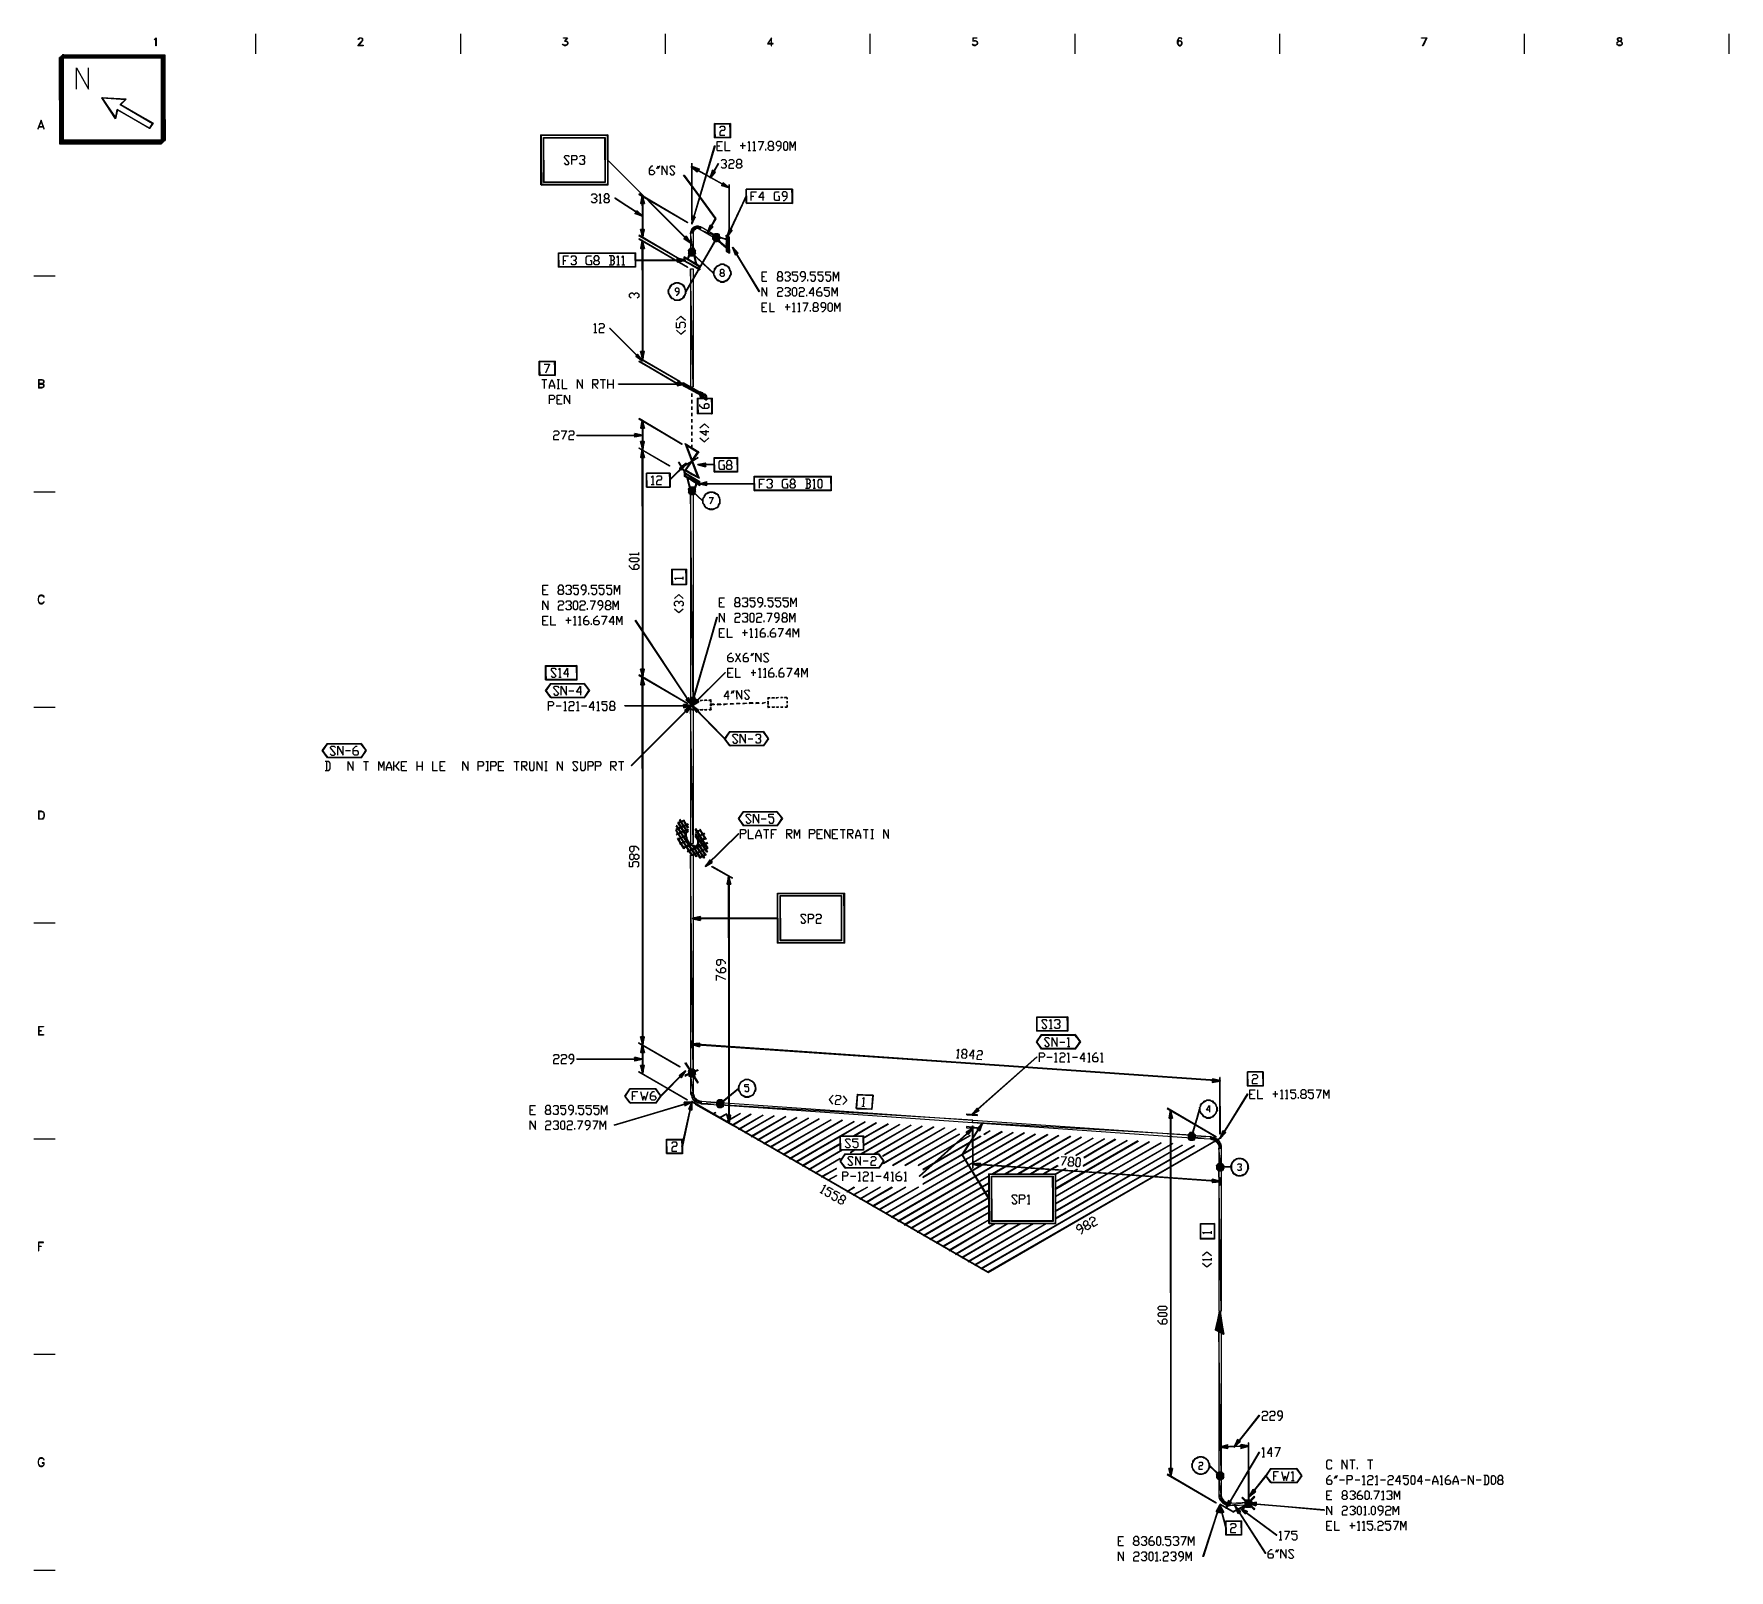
# Model space of a CAD drawing. Header units: millimetres. Extents: x 0 to 741, y 31 to 702.
import ezdxf

# ---------------------------------------------------------------- set-up
doc = ezdxf.new("R2010")
doc.units = ezdxf.units.MM
doc.layers.add('DIAGRAM', color=4, linetype='Continuous')

msp = doc.modelspace()

# ---------------------------------------------------------------- linework, layer by layer
at = {"layer": 'DIAGRAM'}
for p, q in [((52.56, 699.5), (52.92, 699.74)), ((52.92, 699.5), (52.56, 699.38)), ((52.56, 699.38), (52.56, 699.5)), ((52.92, 699.74), (53.4, 700.22)), ((53.28, 699.86), (52.92, 699.5)), ((53.28, 696.74), (53.28, 699.86)), ((53.4, 696.74), (53.28, 696.74)), ((53.4, 700.22), (53.4, 696.74)), ((96.96, 693.26), (96.96, 701.9)), ((141.6, 696.74), (143.04, 698.42)), ((143.88, 696.74), (141.6, 696.74)), ((141.72, 699.5), (141.84, 699.86)), ((141.72, 699.38), (141.72, 699.5)), ((141.84, 699.38), (141.72, 699.38)), ((143.16, 698.42), (141.72, 696.74)), ((141.72, 696.98), (143.88, 696.98)), ((141.84, 699.86), (142.08, 700.1)), ((142.08, 699.86), (141.84, 699.5)), ((141.84, 699.5), (141.84, 699.38)), ((142.08, 700.1), (142.32, 700.22)), ((142.32, 700.1), (142.08, 699.86)), ((142.32, 700.22), (143.04, 700.22)), ((143.04, 700.1), (142.32, 700.1)), ((143.04, 700.22), (143.4, 700.1)), ((143.4, 699.86), (143.04, 700.1)), ((143.04, 698.42), (143.4, 698.9)), ((143.52, 698.9), (143.16, 698.42)), ((143.4, 700.1), (143.52, 699.86)), ((143.52, 699.5), (143.4, 699.86)), ((143.4, 698.9), (143.52, 699.26)), ((143.52, 699.86), (143.64, 699.5)), ((143.52, 699.26), (143.52, 699.5)), ((143.64, 699.26), (143.52, 698.9)), ((143.64, 699.5), (143.64, 699.26)), ((143.88, 696.98), (143.88, 696.74)), ((186.48, 693.26), (186.48, 701.9)), ((231.12, 697.1), (231, 697.46)), ((231, 697.46), (231.12, 697.46)), ((231.36, 697.1), (231.12, 697.46)), ((231.72, 696.98), (231.12, 697.22)), ((231.36, 696.98), (231.12, 697.1)), ((231.36, 700.1), (231.36, 700.22)), ((231.36, 700.22), (233.16, 700.22)), ((232.92, 700.1), (231.36, 700.1)), ((231.84, 696.98), (231.36, 697.1)), ((231.84, 696.74), (231.36, 696.98)), ((232.92, 700.22), (231.84, 698.78)), ((231.84, 698.78), (232.32, 698.78)), ((232.32, 696.98), (231.84, 696.98)), ((232.32, 696.74), (231.84, 696.74)), ((233.16, 700.22), (231.96, 698.78)), ((231.96, 698.9), (232.32, 698.9)), ((232.32, 698.9), (232.8, 698.78)), ((232.32, 698.78), (232.8, 698.54)), ((232.8, 697.1), (232.32, 696.98)), ((232.8, 696.98), (232.32, 696.74)), ((232.44, 698.78), (232.92, 698.42)), ((232.92, 697.22), (232.44, 696.98)), ((232.8, 698.78), (233.16, 698.42)), ((232.8, 698.54), (233.16, 698.06)), ((233.16, 697.58), (232.8, 697.1)), ((233.16, 697.22), (232.8, 696.98)), ((232.92, 698.42), (233.16, 697.94)), ((233.16, 697.7), (232.92, 697.22)), ((233.16, 698.42), (233.28, 697.94)), ((233.16, 697.94), (233.16, 697.7)), ((233.28, 697.7), (233.16, 697.22)), ((233.28, 697.94), (233.28, 697.7)), ((276, 693.26), (276, 701.9)), ((322.32, 700.22), (320.52, 697.58)), ((320.52, 697.58), (322.92, 697.58)), ((320.64, 697.58), (322.08, 699.74)), ((322.92, 697.7), (320.64, 697.7)), ((322.08, 699.74), (322.08, 696.74)), ((322.08, 696.74), (322.32, 696.74)), ((322.32, 696.74), (322.32, 700.22)), ((322.92, 697.58), (322.92, 697.7)), ((365.4, 693.26), (365.4, 701.9)), ((410.16, 697.1), (409.92, 697.46)), ((409.92, 697.46), (410.16, 697.46)), ((410.28, 700.22), (410.16, 698.78)), ((410.16, 698.78), (410.28, 698.78)), ((410.28, 697.1), (410.16, 697.46)), ((410.64, 696.98), (410.16, 697.22)), ((410.28, 696.98), (410.16, 697.1)), ((410.28, 700.22), (411.96, 700.22)), ((410.4, 700.1), (410.28, 698.9)), ((410.28, 698.9), (410.76, 699.02)), ((410.28, 698.78), (410.64, 698.9)), ((410.76, 696.98), (410.28, 697.1)), ((410.76, 696.74), (410.28, 696.98)), ((411.96, 700.1), (410.4, 700.1)), ((410.64, 698.9), (411.24, 698.9)), ((410.76, 699.02), (411.24, 699.02)), ((411.24, 696.98), (410.76, 696.98)), ((411.24, 696.74), (410.76, 696.74)), ((411.24, 699.02), (411.72, 698.9)), ((411.24, 698.9), (411.72, 698.78)), ((411.72, 697.1), (411.24, 696.98)), ((411.72, 696.98), (411.24, 696.74)), ((411.48, 698.9), (411.96, 698.54)), ((411.96, 697.22), (411.48, 696.98)), ((411.72, 698.9), (412.08, 698.54)), ((411.72, 698.78), (412.08, 698.3)), ((412.08, 697.58), (411.72, 697.1)), ((412.08, 697.22), (411.72, 696.98)), ((411.96, 700.22), (411.96, 700.1)), ((411.96, 698.54), (412.08, 698.06)), ((412.08, 697.7), (411.96, 697.22)), ((412.08, 698.54), (412.2, 698.06)), ((412.08, 698.06), (412.08, 697.7)), ((412.2, 697.7), (412.08, 697.22)), ((412.2, 698.06), (412.2, 697.7)), ((454.92, 693.26), (454.92, 701.9)), ((499.8, 699.5), (499.56, 698.78)), ((499.56, 698.78), (499.56, 697.94)), ((499.56, 697.94), (499.8, 697.22)), ((500.04, 700.1), (499.8, 699.5)), ((499.92, 699.5), (499.8, 698.78)), ((500.04, 698.78), (499.8, 698.42)), ((499.8, 698.78), (499.8, 697.94)), ((500.04, 698.54), (499.8, 698.06)), ((499.92, 698.42), (499.8, 697.94)), ((499.8, 697.94), (499.92, 697.22)), ((499.8, 697.58), (500.04, 697.1)), ((499.8, 697.22), (500.04, 696.98)), ((500.28, 700.1), (499.92, 699.5)), ((500.4, 698.78), (499.92, 698.42)), ((499.92, 697.22), (500.4, 696.98)), ((500.52, 700.22), (500.04, 700.1)), ((500.52, 700.1), (500.04, 699.86)), ((500.52, 698.9), (500.04, 698.78)), ((500.52, 698.78), (500.04, 698.54)), ((500.04, 697.1), (500.52, 696.98)), ((500.04, 696.98), (500.52, 696.74)), ((500.88, 700.22), (500.52, 700.22)), ((500.88, 700.1), (500.52, 700.1)), ((500.76, 698.9), (500.52, 698.9)), ((500.76, 698.78), (500.52, 698.78)), ((500.52, 696.98), (500.76, 696.98)), ((500.52, 696.74), (500.76, 696.74)), ((501.24, 698.78), (500.76, 698.9)), ((501.24, 698.54), (500.76, 698.78)), ((500.76, 696.98), (501.24, 697.1)), ((500.76, 696.74), (501.24, 696.98)), ((501.36, 700.1), (500.88, 700.22)), ((501.36, 699.86), (500.88, 700.1)), ((501.36, 698.42), (500.88, 698.78)), ((500.88, 696.98), (501.36, 697.22)), ((501.24, 700.1), (501.36, 699.74)), ((501.6, 698.42), (501.24, 698.78)), ((501.6, 698.06), (501.24, 698.54)), ((501.24, 697.1), (501.6, 697.58)), ((501.24, 696.98), (501.6, 697.22)), ((501.6, 699.74), (501.36, 700.1)), ((501.36, 699.74), (501.6, 699.74)), ((501.6, 697.94), (501.36, 698.42)), ((501.36, 697.22), (501.6, 697.7)), ((501.72, 697.94), (501.6, 698.42)), ((501.6, 697.7), (501.6, 697.94)), ((501.6, 697.22), (501.72, 697.7)), ((501.72, 697.7), (501.72, 697.94)), ((544.32, 693.26), (544.32, 701.9)), ((606.24, 700.1), (606.24, 700.22)), ((606.24, 700.22), (608.52, 700.22)), ((608.4, 700.1), (606.24, 700.1)), ((606.72, 696.74), (608.4, 700.22)), ((606.96, 696.74), (606.72, 696.74)), ((608.52, 700.22), (606.96, 696.74)), ((651.24, 693.26), (651.24, 701.9)), ((691.68, 697.94), (691.8, 698.3)), ((691.68, 697.46), (691.68, 697.94)), ((691.8, 697.1), (691.68, 697.46)), ((692.04, 700.1), (691.8, 699.74)), ((691.8, 699.74), (691.8, 699.38)), ((691.8, 699.38), (692.04, 699.02)), ((691.8, 698.3), (692.16, 698.54)), ((691.8, 697.94), (692.04, 698.3)), ((691.8, 697.46), (691.8, 697.94)), ((692.04, 697.1), (691.8, 697.46)), ((691.8, 697.22), (692.28, 696.98)), ((692.04, 696.98), (691.8, 697.1)), ((692.52, 700.22), (692.04, 700.1)), ((692.16, 700.1), (692.04, 699.74)), ((692.52, 700.1), (692.04, 699.86)), ((692.04, 699.74), (692.04, 699.38)), ((692.04, 699.38), (692.16, 699.02)), ((692.04, 699.02), (692.16, 698.9)), ((692.04, 698.3), (692.16, 698.42)), ((692.52, 696.98), (692.04, 697.1)), ((692.52, 696.74), (692.04, 696.98)), ((692.16, 699.02), (692.52, 698.9)), ((692.16, 698.9), (692.52, 698.78)), ((692.16, 698.54), (692.52, 698.78)), ((692.16, 698.42), (692.52, 698.54)), ((693.12, 700.22), (692.52, 700.22)), ((693.12, 700.1), (692.52, 700.1)), ((692.52, 698.9), (693.12, 698.78)), ((692.52, 698.78), (693.12, 698.9)), ((692.52, 698.78), (693.12, 698.54)), ((692.52, 698.54), (693.12, 698.78)), ((693.12, 696.98), (692.52, 696.98)), ((693.12, 696.74), (692.52, 696.74)), ((693.6, 700.1), (693.12, 700.22)), ((693.6, 699.86), (693.12, 700.1)), ((693.12, 698.9), (693.48, 699.02)), ((693.12, 698.78), (693.48, 698.9)), ((693.12, 698.78), (693.48, 698.54)), ((693.12, 698.54), (693.48, 698.42)), ((693.6, 697.1), (693.12, 696.98)), ((693.6, 696.98), (693.12, 696.74)), ((693.36, 696.98), (693.84, 697.22)), ((693.6, 699.74), (693.48, 700.1)), ((693.48, 699.02), (693.6, 699.38)), ((693.48, 698.9), (693.6, 699.02)), ((693.48, 698.54), (693.84, 698.3)), ((693.48, 698.42), (693.6, 698.3)), ((693.84, 699.74), (693.6, 700.1)), ((693.6, 699.38), (693.6, 699.74)), ((693.6, 699.02), (693.84, 699.38)), ((693.6, 698.3), (693.84, 697.94)), ((693.84, 697.46), (693.6, 697.1)), ((693.84, 697.1), (693.6, 696.98)), ((693.84, 699.38), (693.84, 699.74)), ((693.84, 698.3), (693.96, 697.94)), ((693.84, 697.94), (693.84, 697.46)), ((693.96, 697.46), (693.84, 697.1)), ((693.96, 697.94), (693.96, 697.46)), ((740.64, 693.26), (740.64, 701.9)), ((11.4, 654.02), (11.16, 691.58)), ((11.16, 691.58), (11.16, 653.9)), ((11.4, 654.02), (11.16, 691.58)), ((11.16, 691.58), (11.4, 691.34)), ((11.16, 691.58), (11.4, 691.34)), ((56.16, 691.58), (11.16, 691.58)), ((11.4, 691.34), (56.16, 691.58)), ((11.4, 691.34), (56.16, 691.58)), ((11.4, 691.34), (11.4, 654.02)), ((56.04, 691.34), (11.4, 691.34)), ((11.76, 654.38), (11.64, 691.94)), ((11.64, 691.94), (11.64, 654.26)), ((11.76, 654.38), (11.64, 691.94)), ((11.64, 691.94), (11.76, 691.7)), ((11.64, 691.94), (11.76, 691.7)), ((56.52, 691.94), (11.64, 691.94)), ((11.76, 691.7), (56.52, 691.94)), ((11.76, 691.7), (56.52, 691.94)), ((11.76, 691.7), (11.76, 654.38)), ((56.4, 691.7), (11.76, 691.7)), ((12.12, 654.74), (12, 692.3)), ((12, 692.3), (12, 654.62)), ((12.12, 654.74), (12, 692.3)), ((12, 692.3), (12.12, 692.18)), ((12, 692.3), (12.12, 692.18)), ((56.88, 692.3), (12, 692.3)), ((12.12, 692.18), (56.88, 692.3)), ((12.12, 692.18), (56.88, 692.3)), ((12.12, 692.18), (12.12, 654.74)), ((56.76, 692.18), (12.12, 692.18)), ((12.48, 655.1), (12.36, 692.66)), ((12.36, 692.66), (12.36, 654.98)), ((12.48, 655.1), (12.36, 692.66)), ((12.36, 692.66), (12.48, 692.54)), ((12.36, 692.66), (12.48, 692.54)), ((57.36, 692.66), (12.36, 692.66)), ((12.48, 692.54), (57.36, 692.66)), ((12.48, 692.54), (57.36, 692.66)), ((12.48, 692.54), (12.48, 655.1)), ((57.12, 692.54), (12.48, 692.54)), ((12.84, 655.58), (12.72, 693.02)), ((12.72, 693.02), (12.72, 655.34)), ((12.84, 655.58), (12.72, 693.02)), ((12.72, 693.02), (12.84, 693.02)), ((12.84, 693.02), (12.84, 655.58)), ((55.8, 691.1), (55.68, 691.1)), ((55.68, 691.1), (55.8, 653.9)), ((55.68, 691.1), (55.8, 653.9)), ((55.68, 654.02), (55.68, 691.1)), ((55.8, 653.9), (55.8, 691.1)), ((56.16, 691.58), (56.04, 691.34)), ((56.16, 691.58), (56.04, 691.34)), ((56.04, 691.34), (56.16, 654.26)), ((56.04, 691.34), (56.16, 654.26)), ((56.04, 654.38), (56.04, 691.34)), ((56.16, 654.26), (56.16, 691.58)), ((56.52, 691.94), (56.4, 691.7)), ((56.52, 691.94), (56.4, 691.7)), ((56.4, 691.7), (56.52, 654.62)), ((56.4, 691.7), (56.52, 654.62)), ((56.4, 654.74), (56.4, 691.7)), ((56.52, 654.62), (56.52, 691.94)), ((56.88, 692.3), (56.76, 692.18)), ((56.88, 692.3), (56.76, 692.18)), ((56.76, 692.18), (56.88, 654.98)), ((56.76, 692.18), (56.88, 654.98)), ((56.76, 655.1), (56.76, 692.18)), ((56.88, 654.98), (56.88, 692.3)), ((57.36, 692.66), (57.12, 692.54)), ((57.36, 692.66), (57.12, 692.54)), ((57.12, 692.54), (57.36, 655.34)), ((57.12, 692.54), (57.36, 655.34)), ((57.12, 655.58), (57.12, 692.54)), ((57.36, 655.34), (57.36, 692.66)), ((18.6, 677.78), (18.6, 687.02)), ((18.6, 687.02), (23.88, 677.78)), ((23.88, 677.78), (23.88, 687.02)), ((29.76, 674.06), (29.64, 673.94)), ((29.64, 673.94), (29.76, 674.06)), ((35.64, 665.3), (29.76, 674.06)), ((29.76, 674.06), (40.32, 673.34)), ((29.64, 673.94), (35.64, 665.3)), ((29.64, 673.94), (35.64, 665.3)), ((35.64, 664.82), (29.64, 673.94)), ((40.32, 673.34), (29.64, 673.94)), ((29.64, 673.94), (39.96, 673.22)), ((40.32, 673.34), (29.64, 673.94)), ((35.64, 664.82), (36.36, 668.9)), ((36.36, 668.9), (35.64, 665.3)), ((35.64, 664.82), (36.36, 668.9)), ((36.48, 668.66), (35.64, 664.82)), ((36.36, 668.9), (36.48, 668.66)), ((36.36, 668.9), (36.48, 668.66)), ((50.52, 660.74), (36.36, 668.9)), ((36.48, 668.66), (50.52, 660.74)), ((36.48, 668.66), (50.52, 660.74)), ((50.52, 660.5), (36.48, 668.66)), ((39.96, 673.22), (37.68, 671.06)), ((52.08, 662.9), (37.68, 671.06)), ((37.68, 671.06), (51.84, 662.78)), ((52.08, 662.9), (37.68, 671.06)), ((37.68, 671.06), (38.04, 671.06)), ((37.68, 671.06), (38.04, 671.06)), ((40.32, 673.34), (38.04, 671.06)), ((38.04, 671.06), (39.96, 673.22)), ((38.04, 671.06), (39.96, 673.22)), ((38.04, 671.06), (52.08, 662.9)), ((39.96, 673.22), (40.32, 673.34)), ((39.96, 673.22), (40.32, 673.34)), ((3.12, 664.22), (1.68, 660.38)), ((1.68, 660.38), (1.8, 660.38)), ((1.8, 660.38), (3.12, 663.62)), ((2.04, 661.34), (4.2, 661.34)), ((2.16, 661.46), (3.96, 661.46)), ((4.56, 660.38), (3.12, 664.22)), ((3.12, 663.62), (4.32, 660.38)), ((4.32, 660.38), (4.56, 660.38)), ((35.64, 665.3), (35.64, 664.82)), ((35.64, 665.3), (35.64, 664.82)), ((52.08, 662.9), (50.52, 660.5)), ((50.52, 660.5), (51.84, 662.78)), ((51.84, 662.78), (50.52, 660.74)), ((50.52, 660.5), (51.84, 662.78)), ((50.52, 660.74), (50.52, 660.5)), ((50.52, 660.74), (50.52, 660.5)), ((51.84, 662.78), (52.08, 662.9)), ((51.84, 662.78), (52.08, 662.9)), ((297.6, 662.54), (297.36, 662.78)), ((297.36, 662.78), (304.32, 662.78)), ((297.6, 662.54), (297.36, 662.78)), ((297.36, 662.78), (297.6, 656.54)), ((297.36, 662.78), (297.6, 656.54)), ((297.36, 656.54), (297.36, 662.78)), ((304.32, 662.78), (297.6, 662.54)), ((304.32, 662.78), (297.6, 662.54)), ((297.6, 662.54), (304.08, 662.54)), ((297.6, 656.54), (297.6, 662.54)), ((299.76, 660.86), (300.24, 661.58)), ((300.24, 659.66), (299.76, 658.94)), ((300.24, 661.58), (301.44, 661.58)), ((301.44, 659.66), (300.24, 659.66)), ((301.44, 661.58), (301.92, 660.86)), ((301.92, 660.26), (301.44, 659.66)), ((301.92, 660.86), (301.92, 660.26)), ((304.08, 662.54), (304.32, 662.78)), ((304.08, 662.54), (304.32, 662.78)), ((304.32, 656.42), (304.08, 662.54)), ((304.08, 662.54), (304.08, 656.66)), ((304.32, 656.42), (304.08, 662.54)), ((304.32, 662.78), (304.32, 656.42)), ((55.68, 654.02), (11.16, 653.9)), ((55.68, 654.02), (11.16, 653.9)), ((11.16, 653.9), (11.4, 654.02)), ((11.16, 653.9), (11.4, 654.02)), ((11.16, 653.9), (55.8, 653.9)), ((11.4, 654.02), (55.68, 654.02)), ((56.04, 654.38), (11.64, 654.26)), ((56.04, 654.38), (11.64, 654.26)), ((11.64, 654.26), (11.76, 654.38)), ((11.64, 654.26), (11.76, 654.38)), ((11.64, 654.26), (56.16, 654.26)), ((11.76, 654.38), (56.04, 654.38)), ((56.4, 654.74), (12, 654.62)), ((56.4, 654.74), (12, 654.62)), ((12, 654.62), (12.12, 654.74)), ((12, 654.62), (12.12, 654.74)), ((12, 654.62), (56.52, 654.62)), ((12.12, 654.74), (56.4, 654.74)), ((56.76, 655.1), (12.36, 654.98)), ((56.76, 655.1), (12.36, 654.98)), ((12.36, 654.98), (12.48, 655.1)), ((12.36, 654.98), (12.48, 655.1)), ((12.36, 654.98), (56.88, 654.98)), ((12.48, 655.1), (56.76, 655.1)), ((57.12, 655.58), (12.72, 655.34)), ((57.12, 655.58), (12.72, 655.34)), ((12.72, 655.34), (12.84, 655.58)), ((12.72, 655.34), (12.84, 655.58)), ((12.72, 655.34), (57.36, 655.34)), ((12.84, 655.58), (57.12, 655.58)), ((55.8, 653.9), (55.68, 654.02)), ((55.8, 653.9), (55.68, 654.02)), ((56.16, 654.26), (56.04, 654.38)), ((56.16, 654.26), (56.04, 654.38)), ((56.52, 654.62), (56.4, 654.74)), ((56.52, 654.62), (56.4, 654.74)), ((56.88, 654.98), (56.76, 655.1)), ((56.88, 654.98), (56.76, 655.1)), ((57.36, 655.34), (57.12, 655.58)), ((57.36, 655.34), (57.12, 655.58)), ((221.76, 657.62), (221.52, 657.74)), ((221.52, 657.74), (250.8, 657.74)), ((221.76, 657.62), (221.52, 657.74)), ((221.52, 657.74), (221.76, 635.9)), ((221.52, 657.74), (221.76, 635.9)), ((221.52, 635.9), (221.52, 657.74)), ((250.8, 657.74), (221.76, 657.62)), ((250.8, 657.74), (221.76, 657.62)), ((221.76, 657.62), (250.56, 657.62)), ((221.76, 635.9), (221.76, 657.62)), ((222.84, 656.42), (222.72, 656.66)), ((222.72, 656.66), (249.6, 656.66)), ((222.84, 656.42), (222.72, 656.66)), ((222.72, 656.66), (222.84, 636.98)), ((222.72, 656.66), (222.84, 636.98)), ((222.72, 636.98), (222.72, 656.66)), ((249.6, 656.66), (222.84, 656.42)), ((249.6, 656.66), (222.84, 656.42)), ((222.84, 656.42), (249.48, 656.42)), ((222.84, 636.98), (222.84, 656.42)), ((249.48, 656.42), (249.6, 656.66)), ((249.48, 656.42), (249.6, 656.66)), ((249.6, 636.98), (249.48, 656.42)), ((249.48, 656.42), (249.48, 637.1)), ((249.6, 636.98), (249.48, 656.42)), ((249.6, 656.66), (249.6, 636.98)), ((250.56, 657.62), (250.8, 657.74)), ((250.56, 657.62), (250.8, 657.74)), ((250.8, 635.78), (250.56, 657.62)), ((250.56, 657.62), (250.56, 636.02)), ((250.8, 635.78), (250.56, 657.62)), ((250.8, 657.74), (250.8, 635.78)), ((297.36, 653.06), (287.4, 618.86)), ((287.52, 618.86), (297.36, 653.06)), ((287.52, 618.86), (297.36, 653.06)), ((297.6, 652.94), (287.52, 618.86)), ((297.6, 656.54), (297.36, 656.54)), ((297.36, 653.06), (297.6, 652.94)), ((297.48, 656.66), (297.48, 656.42)), ((297.48, 656.42), (304.08, 656.66)), ((304.08, 656.66), (297.48, 656.66)), ((297.48, 656.42), (304.08, 656.66)), ((304.32, 656.42), (297.48, 656.42)), ((298.56, 651.02), (298.56, 654.86)), ((298.56, 654.86), (300.84, 654.86)), ((298.56, 652.94), (299.76, 652.94)), ((299.76, 658.94), (299.76, 657.62)), ((299.76, 657.62), (301.92, 657.62)), ((301.92, 654.86), (301.92, 651.02)), ((304.08, 656.66), (304.32, 656.42)), ((304.08, 656.66), (304.32, 656.42)), ((310.92, 652.94), (308.64, 652.94)), ((309.72, 651.62), (309.72, 654.26)), ((312, 654.26), (312.48, 654.86)), ((312.48, 654.86), (312.48, 651.02)), ((314.16, 654.26), (314.76, 654.86)), ((314.76, 654.86), (314.76, 651.02)), ((316.44, 654.86), (318.72, 654.86)), ((318.72, 654.86), (317.04, 651.02)), ((321.48, 654.86), (320.88, 654.26)), ((320.88, 654.26), (320.88, 653.54)), ((320.88, 653.54), (321.48, 652.94)), ((320.88, 652.22), (321.48, 652.94)), ((320.88, 651.62), (320.88, 652.22)), ((322.56, 654.86), (321.48, 654.86)), ((321.48, 652.94), (322.56, 652.94)), ((323.16, 654.26), (322.56, 654.86)), ((322.56, 652.94), (323.16, 653.54)), ((322.56, 652.94), (323.16, 652.22)), ((323.16, 653.54), (323.16, 654.26)), ((323.16, 652.22), (323.16, 651.62)), ((324.84, 654.86), (324.24, 654.26)), ((324.24, 654.26), (324.24, 653.54)), ((324.24, 653.54), (324.84, 652.94)), ((325.92, 654.86), (324.84, 654.86)), ((324.84, 652.94), (326.52, 652.94)), ((325.32, 651.02), (326.52, 652.22)), ((326.52, 654.26), (325.92, 654.86)), ((326.52, 652.22), (326.52, 654.26)), ((327.6, 654.26), (328.2, 654.86)), ((327.6, 651.62), (327.6, 654.26)), ((328.2, 654.86), (328.68, 654.86)), ((328.68, 654.86), (329.28, 654.26)), ((329.28, 654.26), (329.28, 651.62)), ((330.36, 651.02), (330.36, 654.86)), ((330.36, 654.86), (331.44, 652.22)), ((331.44, 652.22), (332.64, 654.86)), ((332.64, 654.86), (332.64, 651.02)), ((231.72, 648.14), (232.2, 648.74)), ((233.88, 645.5), (231.72, 648.14)), ((231.72, 645.5), (232.2, 644.9)), ((232.2, 648.74), (233.4, 648.74)), ((232.2, 644.9), (233.4, 644.9)), ((233.4, 648.74), (233.88, 648.14)), ((233.4, 644.9), (233.88, 645.5)), ((235.08, 644.9), (235.08, 648.74)), ((235.08, 648.74), (236.76, 648.74)), ((236.76, 646.82), (235.08, 646.82)), ((236.76, 648.74), (237.24, 648.14)), ((237.24, 647.42), (236.76, 646.82)), ((237.24, 648.14), (237.24, 647.42)), ((238.44, 648.14), (238.92, 648.74)), ((238.92, 644.9), (238.44, 645.5)), ((238.92, 648.74), (240.12, 648.74)), ((240.12, 644.9), (238.92, 644.9)), ((240.12, 646.82), (239.52, 646.82)), ((240.12, 648.74), (240.6, 648.14)), ((240.6, 647.42), (240.12, 646.82)), ((240.12, 646.82), (240.6, 646.1)), ((240.6, 645.5), (240.12, 644.9)), ((240.6, 648.14), (240.6, 647.42)), ((240.6, 646.1), (240.6, 645.5)), ((250.56, 646.82), (250.68, 646.94)), ((286.92, 610.7), (250.56, 646.82)), ((250.56, 646.82), (286.8, 610.58)), ((286.92, 610.7), (250.56, 646.82)), ((250.68, 646.94), (286.92, 610.7)), ((287.52, 645.38), (287.4, 645.38)), ((287.4, 645.38), (287.52, 620.66)), ((287.4, 645.38), (287.52, 620.66)), ((287.4, 620.66), (287.4, 645.38)), ((287.52, 620.66), (287.52, 645.38)), ((298.92, 645.26), (295.32, 639.14)), ((295.56, 639.02), (298.92, 645.26)), ((295.56, 639.02), (298.92, 645.26)), ((299.04, 645.14), (295.56, 639.02)), ((298.56, 651.02), (300.84, 651.02)), ((298.92, 645.26), (299.04, 645.14)), ((300.24, 646.46), (300.84, 647.06)), ((300.84, 647.06), (301.92, 647.06)), ((301.92, 645.14), (301.44, 645.14)), ((301.92, 651.02), (304.2, 651.02)), ((301.92, 647.06), (302.52, 646.46)), ((302.52, 645.74), (301.92, 645.14)), ((301.92, 645.14), (302.52, 644.42)), ((302.52, 646.46), (302.52, 645.74)), ((302.52, 644.42), (302.52, 643.82)), ((303.6, 646.46), (304.2, 647.06)), ((304.2, 645.14), (303.6, 644.42)), ((303.6, 644.42), (303.6, 643.22)), ((304.2, 647.06), (305.28, 647.06)), ((305.28, 645.14), (304.2, 645.14)), ((305.28, 647.06), (305.88, 646.46)), ((305.88, 645.74), (305.28, 645.14)), ((305.88, 646.46), (305.88, 645.74)), ((307.56, 647.06), (306.96, 646.46)), ((306.96, 646.46), (306.96, 645.74)), ((306.96, 645.74), (307.56, 645.14)), ((306.96, 644.42), (307.56, 645.14)), ((306.96, 643.82), (306.96, 644.42)), ((308.64, 647.06), (307.56, 647.06)), ((307.56, 645.14), (308.64, 645.14)), ((309.24, 646.46), (308.64, 647.06)), ((308.64, 645.14), (309.24, 645.74)), ((308.64, 645.14), (309.24, 644.42)), ((309.24, 645.74), (309.24, 646.46)), ((309.24, 644.42), (309.24, 643.82)), ((312, 651.02), (313.08, 651.02)), ((314.16, 651.02), (315.36, 651.02)), ((319.8, 651.02), (319.8, 651.62)), ((321.48, 651.02), (320.88, 651.62)), ((322.56, 651.02), (321.48, 651.02)), ((323.16, 651.62), (322.56, 651.02)), ((324.84, 651.02), (325.32, 651.02)), ((328.2, 651.02), (327.6, 651.62)), ((328.68, 651.02), (328.2, 651.02)), ((329.28, 651.62), (328.68, 651.02)), ((222.84, 636.98), (222.72, 636.98)), ((222.84, 637.1), (222.84, 636.98)), ((222.84, 636.98), (249.48, 637.1)), ((249.48, 637.1), (222.84, 637.1)), ((222.84, 636.98), (249.48, 637.1)), ((249.6, 636.98), (222.84, 636.98)), ((249.48, 637.1), (249.6, 636.98)), ((249.48, 637.1), (249.6, 636.98)), ((268.92, 642.98), (270, 644.3)), ((268.92, 641.06), (268.92, 642.98)), ((268.92, 642.38), (270.48, 642.38)), ((269.4, 640.34), (268.92, 641.06)), ((270.48, 640.34), (269.4, 640.34)), ((270, 644.3), (270.48, 644.3)), ((270.48, 642.38), (271.08, 641.66)), ((271.08, 641.06), (270.48, 640.34)), ((271.08, 641.66), (271.08, 641.06)), ((272.16, 642.98), (272.76, 644.3)), ((273.36, 644.3), (272.76, 642.98)), ((274.44, 640.34), (274.44, 644.3)), ((274.44, 644.3), (276.72, 640.34)), ((276.72, 640.34), (276.72, 644.3)), ((277.8, 643.58), (278.4, 644.3)), ((279.96, 641.06), (277.8, 643.58)), ((277.8, 641.06), (278.4, 640.34)), ((278.4, 644.3), (279.48, 644.3)), ((278.4, 640.34), (279.48, 640.34)), ((279.48, 644.3), (279.96, 643.58)), ((279.48, 640.34), (279.96, 641.06)), ((283.8, 640.1), (284.04, 640.22)), ((297.96, 621.26), (283.8, 640.1)), ((283.8, 640.1), (297.72, 621.14)), ((297.96, 621.26), (283.8, 640.1)), ((284.04, 640.22), (297.96, 621.26)), ((287.16, 643.82), (287.28, 643.94)), ((287.16, 643.82), (287.28, 643.94)), ((287.16, 643.82), (287.28, 643.94)), ((287.16, 643.82), (287.28, 643.94)), ((287.28, 643.94), (287.16, 643.82)), ((289.92, 641.78), (287.16, 643.82)), ((287.16, 643.82), (289.8, 641.66)), ((289.92, 641.78), (287.16, 643.82)), ((290.16, 641.9), (287.16, 643.82)), ((287.16, 643.82), (290.04, 641.78)), ((290.16, 641.9), (287.16, 643.82)), ((290.16, 641.9), (287.16, 643.82)), ((287.16, 643.82), (290.04, 641.78)), ((290.16, 641.9), (287.16, 643.82)), ((290.16, 642.14), (287.16, 643.82)), ((287.16, 643.82), (290.04, 642.02)), ((290.16, 642.14), (287.16, 643.82)), ((287.16, 643.82), (303.84, 634.7)), ((287.16, 643.82), (303.84, 634.7)), ((303.72, 634.58), (287.16, 643.82)), ((287.28, 644.06), (287.28, 643.82)), ((290.76, 642.86), (287.28, 644.06)), ((287.28, 643.94), (289.92, 641.78)), ((287.28, 643.94), (290.16, 641.9)), ((287.28, 643.94), (287.28, 643.82)), ((290.4, 642.74), (287.28, 643.94)), ((287.28, 643.94), (290.16, 641.9)), ((287.28, 643.94), (287.28, 643.82)), ((290.52, 642.5), (287.28, 643.94)), ((287.28, 643.94), (290.16, 642.14)), ((287.28, 643.94), (287.28, 643.82)), ((290.28, 642.5), (287.28, 643.94)), ((303.84, 634.7), (287.28, 643.94)), ((287.28, 643.82), (290.76, 642.86)), ((287.28, 643.82), (290.76, 642.86)), ((290.52, 642.74), (287.28, 643.82)), ((287.28, 643.82), (290.4, 642.74)), ((287.28, 643.82), (290.4, 642.74)), ((290.4, 642.5), (287.28, 643.82)), ((287.28, 643.82), (290.52, 642.5)), ((287.28, 643.82), (290.52, 642.5)), ((290.4, 642.38), (287.28, 643.82)), ((287.28, 643.82), (290.28, 642.5)), ((287.28, 643.82), (290.28, 642.5)), ((290.16, 642.38), (287.28, 643.82)), ((289.8, 641.78), (290.52, 642.74)), ((289.8, 641.66), (289.92, 641.78)), ((289.92, 641.66), (289.8, 641.78)), ((289.92, 641.66), (290.76, 642.86)), ((290.52, 642.74), (289.92, 641.66)), ((290.52, 642.74), (289.92, 641.66)), ((290.04, 642.02), (290.16, 642.14)), ((290.04, 641.78), (290.16, 641.9)), ((290.04, 641.78), (290.16, 641.9)), ((290.28, 642.5), (290.16, 642.38)), ((290.4, 642.74), (290.4, 642.5)), ((290.52, 642.5), (290.4, 642.38)), ((290.76, 642.86), (290.52, 642.74)), ((290.76, 642.86), (290.52, 642.74)), ((296.52, 642.38), (295.32, 639.14)), ((296.64, 642.14), (295.32, 639.14)), ((296.64, 642.14), (295.32, 639.14)), ((295.32, 639.14), (297.24, 641.9)), ((296.88, 641.9), (295.32, 639.14)), ((295.32, 639.14), (297.36, 641.78)), ((295.32, 639.14), (297.24, 641.78)), ((295.32, 639.14), (297.6, 641.54)), ((295.56, 639.02), (295.32, 639.14)), ((295.32, 639.14), (295.56, 639.02)), ((295.56, 639.02), (295.32, 639.14)), ((295.32, 639.14), (295.56, 639.02)), ((295.56, 639.02), (295.32, 639.14)), ((295.32, 639.14), (295.56, 639.02)), ((295.56, 639.02), (295.32, 639.14)), ((295.32, 639.14), (295.56, 639.02)), ((295.32, 639.14), (295.56, 639.02)), ((295.56, 639.02), (296.52, 642.38)), ((295.56, 639.02), (296.52, 642.38)), ((296.64, 642.14), (295.56, 639.02)), ((295.56, 639.02), (296.64, 642.14)), ((295.56, 639.02), (296.64, 642.14)), ((295.56, 639.02), (296.64, 642.14)), ((295.56, 639.02), (296.64, 642.14)), ((296.88, 642.02), (295.56, 639.02)), ((296.88, 642.02), (295.56, 639.02)), ((297.24, 641.9), (295.56, 639.02)), ((297.24, 641.9), (295.56, 639.02)), ((295.56, 639.02), (296.88, 641.9)), ((295.56, 639.02), (296.88, 641.9)), ((297.36, 641.78), (295.56, 639.02)), ((297.36, 641.78), (295.56, 639.02)), ((297.24, 641.78), (295.56, 639.02)), ((297.24, 641.78), (295.56, 639.02)), ((295.56, 639.02), (297.36, 641.78)), ((297, 641.78), (295.56, 639.02)), ((295.56, 639.02), (297.6, 641.66)), ((295.56, 639.02), (297.36, 641.66)), ((297.6, 641.54), (295.56, 639.02)), ((297.6, 641.54), (295.56, 639.02)), ((295.56, 639.02), (297.72, 641.42)), ((296.52, 642.38), (296.64, 642.14)), ((296.52, 642.38), (296.64, 642.14)), ((297.72, 641.54), (296.52, 642.38)), ((296.64, 642.14), (297.72, 641.54)), ((296.64, 642.14), (297.72, 641.54)), ((297.6, 641.42), (296.64, 642.14)), ((296.64, 642.14), (296.88, 642.02)), ((296.64, 642.14), (296.88, 642.02)), ((296.88, 641.9), (297, 641.78)), ((297.36, 641.78), (297.24, 641.9)), ((297.36, 641.66), (297.24, 641.78)), ((297.6, 641.66), (297.36, 641.78)), ((297.72, 641.42), (297.6, 641.54)), ((297.72, 641.54), (297.6, 641.42)), ((300.84, 643.22), (300.24, 643.82)), ((301.92, 643.22), (300.84, 643.22)), ((301.2, 636.98), (301.08, 636.74)), ((303.84, 634.7), (301.2, 636.98)), ((302.52, 643.82), (301.92, 643.22)), ((303.6, 643.22), (305.88, 643.22)), ((307.56, 643.22), (306.96, 643.82)), ((308.64, 643.22), (307.56, 643.22)), ((309.24, 643.82), (308.64, 643.22)), ((221.76, 635.9), (221.52, 635.9)), ((221.64, 636.02), (221.64, 635.78)), ((221.64, 635.78), (250.56, 636.02)), ((250.56, 636.02), (221.64, 636.02)), ((221.64, 635.78), (250.56, 636.02)), ((250.8, 635.78), (221.64, 635.78)), ((243.6, 631.34), (244.2, 632.06)), ((244.2, 632.06), (245.28, 632.06)), ((245.28, 630.02), (244.68, 630.02)), ((245.28, 632.06), (245.88, 631.34)), ((245.88, 630.74), (245.28, 630.02)), ((245.28, 630.02), (245.88, 629.42)), ((245.88, 631.34), (245.88, 630.74)), ((246.96, 631.34), (247.44, 632.06)), ((247.44, 632.06), (247.44, 628.1)), ((249.72, 632.06), (249.12, 631.34)), ((249.12, 631.34), (249.12, 630.74)), ((249.12, 630.74), (249.72, 630.02)), ((249.12, 629.42), (249.72, 630.02)), ((250.8, 632.06), (249.72, 632.06)), ((249.72, 630.02), (250.8, 630.02)), ((250.56, 636.02), (250.8, 635.78)), ((250.56, 636.02), (250.8, 635.78)), ((251.4, 631.34), (250.8, 632.06)), ((250.8, 630.02), (251.4, 630.74)), ((250.8, 630.02), (251.4, 629.42)), ((251.4, 630.74), (251.4, 631.34)), ((253.8, 630.14), (253.92, 630.26)), ((265.92, 622.46), (253.8, 630.14)), ((253.8, 630.14), (265.8, 622.34)), ((265.92, 622.46), (253.8, 630.14)), ((253.92, 630.26), (265.92, 622.46)), ((264.48, 631.94), (264.36, 631.7)), ((264.36, 631.7), (285.6, 619.46)), ((264.36, 631.7), (285.6, 619.46)), ((285.6, 619.34), (264.36, 631.7)), ((285.6, 619.46), (264.48, 631.94)), ((265.8, 631.34), (265.08, 627.98)), ((265.2, 627.86), (265.8, 631.34)), ((265.2, 627.86), (265.8, 631.34)), ((265.8, 631.34), (265.2, 627.98)), ((266.04, 631.22), (265.2, 627.86)), ((265.44, 627.86), (265.8, 631.34)), ((265.44, 627.86), (265.8, 631.34)), ((265.8, 631.34), (265.44, 627.98)), ((266.04, 631.22), (265.44, 627.86)), ((265.56, 627.98), (265.8, 631.34)), ((265.56, 627.98), (265.8, 631.34)), ((265.8, 631.34), (265.56, 627.98)), ((266.04, 631.22), (265.56, 627.98)), ((265.8, 631.34), (266.04, 631.22)), ((266.04, 631.34), (265.8, 631.22)), ((265.8, 631.34), (266.04, 631.22)), ((266.04, 631.34), (265.8, 631.22)), ((265.8, 631.34), (266.04, 631.22)), ((266.04, 631.34), (265.8, 631.22)), ((265.8, 627.98), (265.8, 631.34)), ((265.8, 627.98), (265.8, 631.34)), ((265.8, 631.34), (266.04, 631.22)), ((266.04, 631.34), (265.8, 631.22)), ((265.8, 631.22), (266.76, 627.86)), ((265.8, 631.22), (266.76, 627.86)), ((266.52, 627.98), (265.8, 631.22)), ((265.8, 631.22), (266.52, 627.98)), ((265.8, 631.22), (266.52, 627.98)), ((266.4, 627.86), (265.8, 631.22)), ((265.8, 631.22), (266.4, 627.98)), ((265.8, 631.22), (266.4, 627.98)), ((266.16, 627.98), (265.8, 631.22)), ((266.04, 631.22), (265.8, 627.98)), ((265.8, 631.22), (266.16, 627.98)), ((265.8, 631.22), (266.16, 627.98)), ((266.04, 627.98), (265.8, 631.22)), ((266.04, 613.1), (265.8, 631.22)), ((265.8, 631.22), (265.8, 613.1)), ((266.04, 613.1), (265.8, 631.22)), ((265.8, 631.22), (266.04, 631.22)), ((266.76, 627.86), (266.04, 631.34)), ((266.52, 627.98), (266.04, 631.34)), ((266.4, 627.98), (266.04, 631.34)), ((266.16, 627.98), (266.04, 631.34)), ((266.04, 631.22), (266.04, 613.1)), ((301.08, 636.86), (300.48, 635.66)), ((300.48, 635.66), (300.72, 635.78)), ((300.48, 635.66), (300.72, 635.78)), ((303.84, 634.7), (300.48, 635.66)), ((300.48, 635.66), (303.72, 634.58)), ((303.84, 634.7), (300.48, 635.66)), ((300.6, 635.78), (300.72, 636.02)), ((300.6, 635.66), (300.72, 635.78)), ((303.84, 634.7), (300.6, 635.78)), ((300.6, 635.78), (303.72, 634.58)), ((303.84, 634.7), (300.6, 635.78)), ((303.84, 634.7), (300.6, 635.66)), ((300.6, 635.66), (303.72, 634.58)), ((303.84, 634.7), (300.6, 635.66)), ((300.72, 635.78), (301.08, 636.86)), ((300.72, 635.78), (301.08, 636.86)), ((301.32, 636.86), (300.72, 635.78)), ((300.72, 636.02), (303.84, 634.7)), ((300.72, 635.78), (303.84, 634.7)), ((300.72, 635.78), (303.84, 634.7)), ((300.84, 636.02), (300.84, 636.14)), ((300.84, 636.14), (303.84, 634.7)), ((303.84, 634.7), (300.84, 636.02)), ((300.84, 636.02), (303.72, 634.58)), ((303.84, 634.7), (300.84, 636.02)), ((301.08, 636.38), (300.96, 636.26)), ((300.96, 636.26), (303.84, 634.7)), ((300.96, 636.26), (303.84, 634.7)), ((303.72, 634.58), (300.96, 636.26)), ((301.08, 636.86), (301.32, 636.86)), ((301.08, 636.74), (303.84, 634.7)), ((301.08, 636.74), (303.84, 634.7)), ((303.72, 634.58), (301.08, 636.74)), ((303.84, 634.7), (301.08, 636.38)), ((301.2, 636.74), (301.2, 636.62)), ((303.84, 634.7), (301.2, 636.74)), ((301.2, 636.62), (303.84, 634.7)), ((301.2, 636.62), (303.84, 634.7)), ((303.72, 634.58), (301.2, 636.62)), ((301.2, 636.5), (301.2, 636.38)), ((303.84, 634.7), (301.2, 636.5)), ((301.2, 636.38), (303.84, 634.7)), ((301.2, 636.38), (303.84, 634.7)), ((303.72, 634.58), (301.2, 636.38)), ((311.16, 631.1), (302.76, 613.34)), ((303, 613.22), (311.16, 631.1)), ((303, 613.22), (311.16, 631.1)), ((311.28, 631.1), (303, 613.22)), ((303.84, 636.14), (303.72, 636.14)), ((303.72, 636.14), (303.84, 615.26)), ((303.72, 636.14), (303.84, 615.26)), ((303.72, 615.26), (303.72, 636.14)), ((303.84, 634.7), (303.72, 634.58)), ((303.72, 634.58), (303.84, 634.7)), ((303.84, 634.7), (303.72, 634.58)), ((303.72, 634.58), (303.84, 634.7)), ((303.84, 634.7), (303.72, 634.58)), ((303.72, 634.58), (303.84, 634.7)), ((303.84, 634.7), (303.72, 634.58)), ((303.72, 634.58), (303.84, 634.7)), ((303.84, 634.7), (303.72, 634.58)), ((303.84, 615.26), (303.84, 636.14)), ((311.28, 633.98), (311.16, 634.1)), ((311.16, 634.1), (331.44, 634.1)), ((311.28, 633.98), (311.16, 634.1)), ((311.16, 634.1), (311.28, 627.98)), ((311.16, 634.1), (311.28, 627.98)), ((311.16, 627.98), (311.16, 634.1)), ((311.16, 631.1), (311.28, 631.1)), ((331.44, 634.1), (311.28, 633.98)), ((331.44, 634.1), (311.28, 633.98)), ((311.28, 633.98), (331.2, 633.98)), ((311.28, 627.98), (311.28, 633.98)), ((313.44, 629.06), (313.44, 632.9)), ((313.44, 632.9), (315.72, 632.9)), ((313.44, 630.98), (314.52, 630.98)), ((316.8, 630.38), (318.48, 632.9)), ((319.08, 630.38), (316.8, 630.38)), ((318.48, 632.9), (318.48, 629.06)), ((323.52, 632.3), (324, 632.9)), ((323.52, 629.66), (323.52, 632.3)), ((324, 629.06), (323.52, 629.66)), ((324, 632.9), (325.68, 632.9)), ((325.2, 630.98), (325.68, 630.98)), ((325.68, 630.98), (325.68, 629.06)), ((327.36, 632.9), (326.88, 632.3)), ((326.88, 632.3), (326.88, 631.7)), ((326.88, 631.7), (327.36, 630.98)), ((328.56, 632.9), (327.36, 632.9)), ((327.36, 630.98), (329.04, 630.98)), ((327.96, 629.06), (329.04, 630.38)), ((329.04, 632.3), (328.56, 632.9)), ((329.04, 630.38), (329.04, 632.3)), ((331.2, 633.98), (331.44, 634.1)), ((331.2, 633.98), (331.44, 634.1)), ((331.44, 627.86), (331.2, 633.98)), ((331.2, 633.98), (331.2, 627.98)), ((331.44, 627.86), (331.2, 633.98)), ((331.44, 634.1), (331.44, 627.86)), ((244.2, 628.1), (243.6, 628.82)), ((245.28, 628.1), (244.2, 628.1)), ((245.88, 628.82), (245.28, 628.1)), ((245.88, 629.42), (245.88, 628.82)), ((246.96, 628.1), (248.04, 628.1)), ((249.12, 628.82), (249.12, 629.42)), ((249.72, 628.1), (249.12, 628.82)), ((250.8, 628.1), (249.72, 628.1)), ((251.4, 628.82), (250.8, 628.1)), ((251.4, 629.42), (251.4, 628.82)), ((263.4, 624.62), (262.56, 623.42)), ((262.56, 623.42), (262.92, 623.54)), ((262.56, 623.42), (262.92, 623.54)), ((265.92, 622.46), (262.56, 623.42)), ((262.56, 623.42), (265.92, 622.22)), ((265.92, 622.46), (262.56, 623.42)), ((262.68, 623.54), (262.8, 623.78)), ((265.92, 622.46), (262.68, 623.54)), ((262.68, 623.54), (265.8, 622.22)), ((265.92, 622.46), (262.68, 623.54)), ((262.8, 623.78), (265.92, 622.46)), ((262.92, 623.54), (263.4, 624.62)), ((262.92, 623.54), (263.4, 624.62)), ((263.52, 624.5), (262.92, 623.54)), ((262.92, 623.9), (262.92, 624.14)), ((262.92, 624.14), (265.92, 622.46)), ((262.92, 623.78), (262.92, 623.9)), ((262.92, 623.9), (265.92, 622.46)), ((265.92, 622.46), (262.92, 623.9)), ((262.92, 623.9), (265.8, 622.22)), ((265.92, 622.46), (262.92, 623.9)), ((265.92, 622.46), (262.92, 623.78)), ((262.92, 623.78), (265.8, 622.22)), ((265.92, 622.46), (262.92, 623.78)), ((262.92, 623.54), (265.92, 622.46)), ((263.4, 624.62), (263.28, 624.5)), ((263.28, 624.5), (265.92, 622.46)), ((263.28, 624.5), (265.92, 622.46)), ((265.8, 622.34), (263.28, 624.5)), ((263.4, 624.5), (263.28, 624.38)), ((263.28, 624.38), (265.92, 622.46)), ((263.28, 624.38), (265.92, 622.46)), ((265.8, 622.34), (263.28, 624.38)), ((263.4, 624.26), (263.28, 624.14)), ((263.28, 624.14), (265.92, 622.46)), ((263.28, 624.14), (265.92, 622.46)), ((265.8, 622.34), (263.28, 624.14)), ((263.52, 624.62), (263.4, 624.5)), ((263.4, 624.62), (263.52, 624.5)), ((265.92, 622.46), (263.4, 624.62)), ((263.4, 624.5), (265.92, 622.46)), ((263.4, 624.5), (265.92, 622.46)), ((265.8, 622.34), (263.4, 624.5)), ((265.92, 622.46), (263.4, 624.5)), ((265.92, 622.46), (263.4, 624.26)), ((265.92, 622.46), (263.52, 624.62)), ((265.08, 627.98), (265.2, 627.86)), ((266.52, 627.98), (265.2, 627.86)), ((266.52, 627.98), (265.2, 627.86)), ((265.2, 627.86), (265.2, 627.98)), ((265.2, 627.98), (266.52, 627.98)), ((265.2, 627.98), (265.44, 627.86)), ((265.2, 627.86), (266.76, 627.86)), ((265.44, 627.98), (265.56, 627.98)), ((265.56, 627.98), (265.8, 627.98)), ((265.92, 622.46), (265.8, 622.34)), ((265.92, 622.46), (265.8, 622.34)), ((265.8, 622.22), (265.92, 622.46)), ((265.92, 622.46), (265.8, 622.34)), ((265.8, 622.22), (265.92, 622.46)), ((265.92, 622.46), (265.8, 622.34)), ((265.8, 622.22), (265.92, 622.46)), ((265.8, 622.34), (265.92, 622.46)), ((265.92, 622.22), (265.92, 622.46)), ((266.16, 627.98), (266.04, 627.98)), ((266.4, 627.98), (266.16, 627.98)), ((266.52, 627.98), (266.4, 627.86)), ((266.76, 627.86), (266.52, 627.98)), ((266.76, 627.86), (266.52, 627.98)), ((287.76, 622.34), (287.4, 618.86)), ((287.76, 622.22), (287.4, 618.86)), ((287.88, 622.22), (287.4, 618.86)), ((287.52, 618.86), (287.76, 622.34)), ((287.52, 618.86), (287.76, 622.34)), ((287.52, 618.86), (287.76, 622.22)), ((287.52, 618.86), (287.76, 622.22)), ((287.88, 622.22), (287.52, 618.86)), ((287.52, 618.86), (287.88, 622.22)), ((287.52, 618.86), (287.88, 622.22)), ((287.76, 622.34), (287.88, 622.1)), ((287.76, 622.34), (287.88, 622.1)), ((288.96, 621.86), (287.76, 622.34)), ((287.76, 622.22), (287.88, 622.22)), ((287.88, 622.22), (288.12, 622.1)), ((311.28, 627.98), (311.16, 627.98)), ((311.28, 627.98), (311.28, 627.86)), ((311.28, 627.86), (331.2, 627.98)), ((331.2, 627.98), (311.28, 627.98)), ((311.28, 627.86), (331.2, 627.98)), ((331.44, 627.86), (311.28, 627.86)), ((325.68, 629.06), (324, 629.06)), ((327.36, 629.06), (327.96, 629.06)), ((331.2, 627.98), (331.44, 627.86)), ((331.2, 627.98), (331.44, 627.86)), ((266.04, 613.1), (265.08, 616.46)), ((265.08, 616.46), (265.8, 613.1)), ((266.04, 613.1), (265.08, 616.46)), ((265.08, 616.46), (265.32, 616.34)), ((265.08, 616.46), (265.32, 616.34)), ((266.64, 616.46), (265.08, 616.46)), ((265.2, 616.34), (265.44, 616.46)), ((266.04, 613.1), (265.2, 616.34)), ((265.2, 616.34), (265.8, 613.1)), ((266.04, 613.1), (265.2, 616.34)), ((265.32, 616.34), (266.64, 616.46)), ((265.32, 616.34), (266.64, 616.46)), ((265.32, 616.34), (266.04, 613.1)), ((266.64, 616.34), (265.32, 616.34)), ((265.44, 616.46), (266.04, 613.1)), ((266.04, 613.1), (265.44, 616.46)), ((265.44, 616.46), (265.8, 613.1)), ((266.04, 613.1), (265.44, 616.46)), ((265.44, 616.46), (265.56, 616.46)), ((265.56, 616.46), (266.04, 613.1)), ((266.04, 613.1), (265.56, 616.46)), ((265.56, 616.46), (265.8, 613.1)), ((266.04, 613.1), (265.56, 616.46)), ((265.56, 616.46), (265.8, 616.46)), ((265.8, 613.1), (266.52, 616.46)), ((265.8, 613.1), (266.4, 616.46)), ((265.8, 613.1), (266.16, 616.46)), ((265.8, 613.1), (266.04, 616.46)), ((265.8, 616.46), (266.04, 613.1)), ((266.52, 616.46), (266.04, 613.1)), ((266.52, 616.46), (266.04, 613.1)), ((266.4, 616.46), (266.04, 613.1)), ((266.4, 616.46), (266.04, 613.1)), ((266.16, 616.46), (266.04, 613.1)), ((266.04, 613.1), (266.4, 616.46)), ((266.16, 616.46), (266.04, 613.1)), ((266.16, 616.46), (266.04, 616.46)), ((266.04, 616.46), (266.04, 613.1)), ((266.04, 613.1), (266.16, 616.46)), ((266.04, 616.46), (266.04, 613.1)), ((266.04, 613.1), (266.76, 616.34)), ((266.04, 613.1), (266.52, 616.34)), ((266.4, 616.46), (266.16, 616.46)), ((266.52, 616.34), (266.4, 616.46)), ((266.76, 616.34), (266.52, 616.46)), ((266.64, 616.46), (266.64, 616.34)), ((285.6, 619.46), (285.6, 619.34)), ((287.16, 615.86), (286.92, 615.38)), ((288, 614.9), (286.92, 615.38)), ((286.92, 615.38), (286.92, 614.9)), ((288, 614.9), (286.92, 615.38)), ((286.92, 615.38), (288, 615.14)), ((286.92, 615.38), (288, 615.14)), ((288, 606.62), (286.92, 614.9)), ((286.92, 614.9), (286.92, 606.62)), ((288, 606.62), (286.92, 614.9)), ((286.92, 614.9), (288, 614.9)), ((286.92, 614.9), (288, 614.9)), ((287.28, 616.58), (287.16, 615.86)), ((288, 615.14), (287.16, 615.86)), ((288, 615.14), (287.16, 615.86)), ((287.16, 615.86), (288.12, 615.5)), ((287.16, 615.86), (288.12, 615.5)), ((287.64, 616.82), (287.28, 616.58)), ((288.12, 615.5), (287.28, 616.58)), ((288.12, 615.5), (287.28, 616.58)), ((287.28, 616.58), (288.36, 615.98)), ((287.28, 616.58), (288.36, 615.98)), ((287.4, 618.86), (288.72, 621.98)), ((287.4, 618.86), (288.48, 621.98)), ((288.12, 621.98), (287.4, 618.86)), ((287.4, 618.86), (288.84, 621.86)), ((287.4, 618.86), (288.84, 621.86)), ((287.52, 620.66), (287.4, 620.66)), ((287.52, 618.74), (287.4, 618.86)), ((287.4, 618.86), (287.52, 618.86)), ((287.52, 618.74), (287.4, 618.86)), ((287.4, 618.86), (287.52, 618.86)), ((287.52, 618.74), (287.4, 618.86)), ((287.4, 618.86), (287.52, 618.86)), ((287.52, 618.74), (287.4, 618.86)), ((287.4, 618.86), (287.52, 618.86)), ((287.4, 618.86), (287.52, 618.86)), ((287.88, 622.1), (287.52, 618.86)), ((288.12, 622.1), (287.52, 618.86)), ((288.72, 621.98), (287.52, 618.74)), ((287.52, 618.74), (288.84, 621.98)), ((288.72, 621.98), (287.52, 618.74)), ((288.48, 621.98), (287.52, 618.74)), ((287.52, 618.74), (288.6, 621.98)), ((288.48, 621.98), (287.52, 618.74)), ((287.52, 618.86), (288.12, 621.98)), ((287.52, 618.86), (288.12, 621.98)), ((288.24, 621.98), (287.52, 618.86)), ((288.84, 621.86), (287.52, 618.74)), ((288.84, 621.86), (287.52, 618.74)), ((288.84, 621.86), (287.52, 618.74)), ((288.84, 621.86), (287.52, 618.74)), ((287.52, 618.74), (288.96, 621.74)), ((287.52, 618.74), (288.96, 621.74)), ((288, 617.3), (287.64, 616.82)), ((288.36, 615.98), (287.64, 616.82)), ((287.64, 616.82), (288.36, 615.98)), ((287.88, 622.1), (288.96, 621.86)), ((287.88, 622.1), (288.96, 621.86)), ((288.96, 621.74), (287.88, 622.1)), ((288.36, 617.42), (288, 617.3)), ((288.36, 615.98), (288, 617.3)), ((288.36, 615.98), (288, 617.3)), ((288, 617.3), (288.72, 616.34)), ((288, 617.3), (288.72, 616.34)), ((288.12, 615.5), (288, 615.14)), ((288, 615.14), (288, 614.9)), ((288, 614.9), (288, 606.62)), ((288.12, 621.98), (288.24, 621.98)), ((288.36, 615.98), (288.12, 615.5)), ((288.6, 617.66), (288.36, 617.42)), ((288.72, 616.34), (288.36, 617.42)), ((288.72, 616.34), (288.36, 617.42)), ((288.36, 617.42), (289.08, 616.46)), ((288.36, 617.42), (289.08, 616.46)), ((288.72, 616.34), (288.36, 615.98)), ((288.6, 621.98), (288.48, 621.98)), ((289.44, 617.9), (288.6, 617.66)), ((289.08, 616.46), (288.6, 617.66)), ((289.08, 616.46), (288.6, 617.66)), ((288.6, 617.66), (289.2, 616.7)), ((288.6, 617.66), (289.2, 616.7)), ((288.84, 621.98), (288.72, 621.98)), ((289.08, 616.46), (288.72, 616.34)), ((288.96, 621.74), (288.84, 621.86)), ((288.96, 621.74), (288.84, 621.86)), ((288.96, 621.86), (288.96, 621.74)), ((289.2, 616.7), (289.08, 616.46)), ((289.2, 616.7), (289.44, 617.9)), ((289.2, 616.7), (289.44, 617.9)), ((289.56, 616.82), (289.2, 616.7)), ((289.44, 617.9), (289.56, 616.82)), ((289.44, 617.9), (289.56, 616.82)), ((289.92, 617.9), (289.44, 617.9)), ((289.56, 616.82), (289.92, 617.9)), ((289.56, 616.82), (289.92, 617.9)), ((289.92, 616.82), (289.56, 616.82)), ((289.92, 617.9), (289.92, 616.82)), ((289.92, 617.9), (289.92, 616.82)), ((289.92, 616.82), (290.4, 617.9)), ((290.4, 617.9), (289.92, 617.9)), ((289.92, 616.82), (290.4, 617.9)), ((290.16, 616.82), (289.92, 616.82)), ((290.4, 617.9), (290.16, 616.82)), ((290.4, 617.9), (290.16, 616.82)), ((290.16, 616.82), (290.88, 617.66)), ((290.16, 616.82), (290.88, 617.66)), ((290.4, 616.7), (290.16, 616.82)), ((290.88, 617.66), (290.4, 617.9)), ((290.88, 617.66), (290.4, 616.7)), ((290.88, 617.66), (290.4, 616.7)), ((290.4, 616.7), (291.36, 617.54)), ((290.4, 616.7), (291.36, 617.54)), ((291, 616.46), (290.4, 616.7)), ((291.36, 617.54), (290.88, 617.66)), ((291.48, 617.42), (290.88, 616.46)), ((290.88, 616.46), (298.56, 613.34)), ((290.88, 616.46), (298.56, 613.34)), ((297.96, 612.38), (290.88, 616.46)), ((291.36, 617.54), (291, 616.46)), ((298.56, 613.34), (291.48, 617.42)), ((297.72, 621.26), (294.24, 615.14)), ((295.44, 618.38), (294.24, 615.14)), ((295.56, 618.14), (294.24, 615.14)), ((295.56, 618.14), (294.24, 615.14)), ((294.24, 615.14), (296.16, 617.9)), ((295.68, 617.9), (294.24, 615.14)), ((294.24, 615.14), (296.28, 617.78)), ((294.24, 615.14), (296.16, 617.78)), ((294.24, 615.14), (296.52, 617.54)), ((294.36, 615.02), (294.24, 615.14)), ((294.24, 615.14), (294.36, 615.14)), ((294.36, 615.02), (294.24, 615.14)), ((294.24, 615.14), (294.36, 615.02)), ((294.36, 615.02), (294.24, 615.14)), ((294.24, 615.14), (294.36, 615.02)), ((294.36, 615.02), (294.24, 615.14)), ((294.24, 615.14), (294.36, 615.02)), ((294.24, 615.14), (294.36, 615.02)), ((294.36, 615.02), (297.72, 621.26)), ((294.36, 615.02), (297.72, 621.26)), ((297.96, 621.14), (294.36, 615.02)), ((294.36, 615.14), (295.44, 618.38)), ((294.36, 615.14), (295.44, 618.38)), ((295.44, 618.14), (294.36, 615.14)), ((294.36, 615.02), (295.56, 618.14)), ((294.36, 615.02), (295.56, 618.14)), ((294.36, 615.02), (295.56, 618.14)), ((294.36, 615.02), (295.56, 618.14)), ((295.68, 618.02), (294.36, 615.02)), ((295.68, 618.02), (294.36, 615.02)), ((296.16, 617.9), (294.36, 615.02)), ((294.36, 615.02), (296.28, 617.9)), ((296.16, 617.9), (294.36, 615.02)), ((294.36, 615.02), (295.68, 617.9)), ((294.36, 615.02), (295.68, 617.9)), ((295.92, 617.9), (294.36, 615.02)), ((296.28, 617.78), (294.36, 615.02)), ((296.28, 617.78), (294.36, 615.02)), ((296.16, 617.78), (294.36, 615.02)), ((296.16, 617.78), (294.36, 615.02)), ((294.36, 615.02), (296.4, 617.66)), ((294.36, 615.02), (296.28, 617.66)), ((296.52, 617.54), (294.36, 615.02)), ((296.52, 617.54), (294.36, 615.02)), ((294.36, 615.02), (296.64, 617.42)), ((295.44, 618.38), (295.44, 618.14)), ((295.44, 618.38), (295.44, 618.14)), ((296.64, 617.66), (295.44, 618.38)), ((295.44, 618.14), (296.64, 617.66)), ((295.44, 618.14), (296.64, 617.66)), ((296.52, 617.42), (295.44, 618.14)), ((295.56, 618.14), (295.68, 618.02)), ((295.56, 618.14), (295.68, 618.02)), ((295.68, 617.9), (295.92, 617.9)), ((296.28, 617.9), (296.16, 617.9)), ((296.28, 617.66), (296.16, 617.78)), ((296.4, 617.66), (296.28, 617.78)), ((296.64, 617.66), (296.52, 617.42)), ((296.64, 617.42), (296.52, 617.54)), ((297.72, 621.14), (297.96, 621.26)), ((297.72, 621.26), (297.96, 621.14)), ((303.72, 616.7), (302.76, 613.34)), ((303.84, 616.58), (302.76, 613.34)), ((303.84, 616.46), (302.76, 613.34)), ((304.08, 616.46), (302.76, 613.34)), ((302.76, 613.34), (304.68, 616.22)), ((302.76, 613.34), (304.44, 616.22)), ((302.76, 613.34), (304.44, 616.22)), ((302.76, 613.34), (304.8, 616.1)), ((303, 613.22), (303.72, 616.7)), ((303, 613.22), (303.72, 616.7)), ((303, 613.22), (303.84, 616.58)), ((303, 613.22), (303.84, 616.58)), ((304.08, 616.58), (303, 613.22)), ((303.84, 616.46), (303, 613.22)), ((303, 613.22), (303.84, 616.46)), ((303, 613.22), (303.84, 616.46)), ((303, 613.22), (304.08, 616.46)), ((303, 613.22), (304.08, 616.46)), ((304.08, 616.34), (303, 613.22)), ((304.2, 616.34), (303, 613.22)), ((304.68, 616.22), (303, 613.22)), ((303, 613.22), (304.8, 616.22)), ((304.68, 616.22), (303, 613.22)), ((304.44, 616.22), (303, 613.22)), ((303, 613.22), (304.68, 616.22)), ((304.44, 616.22), (303, 613.22)), ((304.44, 616.22), (303, 613.22)), ((303, 613.22), (304.68, 616.22)), ((304.44, 616.22), (303, 613.22)), ((304.8, 616.1), (303, 613.22)), ((304.8, 616.1), (303, 613.22)), ((303, 613.22), (305.04, 615.98)), ((303.72, 616.7), (303.84, 616.46)), ((303.72, 616.7), (303.84, 616.46)), ((304.92, 616.1), (303.72, 616.7)), ((303.84, 615.26), (303.72, 615.26)), ((303.84, 616.58), (304.08, 616.58)), ((303.84, 616.46), (304.92, 616.1)), ((303.84, 616.46), (304.92, 616.1)), ((304.92, 615.98), (303.84, 616.46)), ((303.84, 616.46), (304.08, 616.34)), ((304.08, 616.46), (304.2, 616.34)), ((304.68, 616.22), (304.44, 616.22)), ((304.68, 616.22), (304.44, 616.22)), ((304.8, 616.22), (304.68, 616.22)), ((305.04, 615.98), (304.8, 616.1)), ((304.92, 616.1), (304.92, 615.98)), ((264.48, 613.94), (264.36, 613.7)), ((264.36, 613.7), (281.88, 603.62)), ((264.36, 613.7), (281.88, 603.62)), ((281.88, 603.5), (264.36, 613.7)), ((264.48, 612.38), (264.36, 612.26)), ((264.36, 612.26), (285.6, 599.9)), ((264.36, 612.26), (285.6, 599.9)), ((285.6, 599.78), (264.36, 612.26)), ((281.88, 603.62), (264.48, 613.94)), ((285.6, 599.9), (264.48, 612.38)), ((265.8, 611.66), (265.08, 608.3)), ((265.08, 608.3), (265.2, 608.18)), ((265.2, 608.18), (265.8, 611.66)), ((265.2, 608.18), (265.8, 611.66)), ((266.04, 611.54), (265.2, 608.18)), ((265.8, 611.54), (265.2, 608.3)), ((266.52, 608.3), (265.2, 608.18)), ((266.52, 608.3), (265.2, 608.18)), ((265.2, 608.18), (265.2, 608.3)), ((265.2, 608.3), (266.52, 608.3)), ((265.2, 608.3), (265.44, 608.18)), ((265.2, 608.18), (266.76, 608.18)), ((265.44, 608.18), (265.8, 611.54)), ((265.44, 608.18), (265.8, 611.54)), ((266.04, 611.54), (265.44, 608.18)), ((265.8, 611.54), (265.44, 608.3)), ((265.44, 608.3), (265.56, 608.18)), ((265.56, 608.18), (265.8, 611.54)), ((265.56, 608.18), (265.8, 611.54)), ((266.04, 611.54), (265.56, 608.18)), ((265.8, 611.54), (265.56, 608.3)), ((265.56, 608.3), (265.8, 608.18)), ((266.04, 613.1), (265.8, 613.1)), ((265.8, 613.1), (266.04, 613.1)), ((266.04, 613.1), (265.8, 613.1)), ((265.8, 613.1), (266.04, 613.1)), ((266.04, 613.1), (265.8, 613.1)), ((265.8, 613.1), (266.04, 613.1)), ((266.04, 613.1), (265.8, 613.1)), ((265.8, 613.1), (266.04, 613.1)), ((265.8, 613.1), (266.04, 613.1)), ((265.8, 611.66), (266.04, 611.54)), ((266.04, 611.66), (265.8, 611.54)), ((265.8, 611.54), (266.76, 608.18)), ((265.8, 611.54), (266.76, 608.18)), ((266.52, 608.3), (265.8, 611.54)), ((265.8, 611.54), (266.04, 611.54)), ((266.04, 611.54), (265.8, 611.54)), ((265.8, 611.54), (266.52, 608.3)), ((265.8, 611.54), (266.52, 608.3)), ((266.4, 608.18), (265.8, 611.54)), ((265.8, 611.54), (266.04, 611.54)), ((266.04, 611.54), (265.8, 611.54)), ((265.8, 611.54), (266.4, 608.3)), ((265.8, 611.54), (266.4, 608.3)), ((266.16, 608.18), (265.8, 611.54)), ((265.8, 608.18), (265.8, 611.54)), ((265.8, 608.18), (265.8, 611.54)), ((265.8, 611.54), (266.04, 611.54)), ((266.04, 611.54), (265.8, 608.18)), ((266.04, 611.54), (265.8, 611.54)), ((265.8, 611.54), (266.16, 608.3)), ((265.8, 611.54), (266.16, 608.3)), ((266.04, 608.18), (265.8, 611.54)), ((266.04, 559.7), (265.8, 611.54)), ((265.8, 611.54), (265.8, 559.7)), ((266.04, 559.7), (265.8, 611.54)), ((265.8, 611.54), (266.04, 611.54)), ((266.76, 608.18), (266.04, 611.66)), ((266.52, 608.3), (266.04, 611.54)), ((266.4, 608.3), (266.04, 611.54)), ((266.16, 608.3), (266.04, 611.54)), ((266.04, 611.54), (266.04, 559.7)), ((266.16, 608.3), (266.04, 608.18)), ((266.4, 608.3), (266.16, 608.18)), ((266.52, 608.3), (266.4, 608.18)), ((266.76, 608.18), (266.52, 608.3)), ((266.76, 608.18), (266.52, 608.3)), ((285, 613.46), (283.92, 612.5)), ((286.92, 610.7), (283.92, 612.5)), ((283.92, 612.5), (286.8, 610.58)), ((286.92, 610.7), (283.92, 612.5)), ((283.92, 612.5), (284.28, 612.5)), ((283.92, 612.5), (284.28, 612.5)), ((284.28, 612.5), (285, 613.46)), ((284.28, 612.5), (285, 613.46)), ((285.12, 613.34), (284.28, 612.5)), ((284.28, 612.62), (284.4, 612.74)), ((286.92, 610.7), (284.28, 612.62)), ((284.28, 612.62), (286.8, 610.58)), ((286.92, 610.7), (284.28, 612.62)), ((284.28, 612.5), (286.92, 610.7)), ((284.4, 612.86), (284.52, 612.98)), ((284.4, 612.86), (284.52, 612.98)), ((286.92, 610.7), (284.4, 612.86)), ((284.4, 612.86), (286.8, 610.58)), ((286.92, 610.7), (284.4, 612.86)), ((286.92, 610.7), (284.4, 612.86)), ((284.4, 612.86), (286.8, 610.58)), ((286.92, 610.7), (284.4, 612.86)), ((284.4, 612.74), (286.92, 610.7)), ((284.52, 612.98), (286.92, 610.7)), ((284.52, 612.98), (286.92, 610.7)), ((284.76, 613.1), (284.64, 612.98)), ((284.64, 612.98), (286.92, 610.7)), ((284.64, 612.98), (286.92, 610.7)), ((286.8, 610.58), (284.64, 612.98)), ((284.88, 613.34), (284.76, 613.22)), ((284.88, 613.34), (284.76, 613.22)), ((284.76, 613.22), (286.92, 610.7)), ((284.76, 613.22), (286.92, 610.7)), ((286.8, 610.58), (284.76, 613.22)), ((284.76, 613.22), (286.92, 610.7)), ((284.76, 613.22), (286.92, 610.7)), ((286.8, 610.58), (284.76, 613.22)), ((286.92, 610.7), (284.76, 613.1)), ((298.2, 612.74), (284.76, 589.34)), ((286.92, 610.7), (284.88, 613.34)), ((286.92, 610.7), (284.88, 613.34)), ((284.88, 589.22), (298.2, 612.74)), ((284.88, 589.22), (298.2, 612.74)), ((298.32, 612.62), (284.88, 589.22)), ((285.12, 613.46), (285, 613.34)), ((285, 613.46), (285.12, 613.34)), ((285, 613.34), (286.92, 610.7)), ((285, 613.34), (286.92, 610.7)), ((286.8, 610.58), (285, 613.34)), ((286.92, 610.7), (285.12, 613.46)), ((286.8, 607.46), (285.36, 603.26)), ((285.72, 603.14), (286.8, 607.46)), ((285.72, 603.14), (286.8, 607.46)), ((286.32, 606.02), (285.96, 607.34)), ((285.96, 607.34), (285.96, 605.66)), ((286.32, 606.02), (285.96, 607.34)), ((285.96, 607.34), (286.32, 606.98)), ((285.96, 607.34), (286.32, 606.98)), ((289.08, 607.34), (285.96, 607.34)), ((286.56, 605.66), (286.2, 607.7)), ((286.2, 607.7), (286.2, 605.3)), ((286.56, 605.66), (286.2, 607.7)), ((286.2, 607.7), (286.56, 607.34)), ((286.2, 607.7), (286.56, 607.34)), ((288.72, 607.7), (286.2, 607.7)), ((286.32, 606.98), (289.08, 607.34)), ((286.32, 606.98), (289.08, 607.34)), ((286.92, 605.3), (286.56, 608.06)), ((286.56, 608.06), (286.56, 604.94)), ((286.92, 605.3), (286.56, 608.06)), ((286.56, 608.06), (286.92, 607.7)), ((286.56, 608.06), (286.92, 607.7)), ((288.6, 608.06), (286.56, 608.06)), ((286.56, 607.34), (288.72, 607.7)), ((286.56, 607.34), (288.72, 607.7)), ((286.56, 607.34), (286.56, 605.66)), ((288.36, 607.34), (286.56, 607.34)), ((287.04, 605.3), (286.68, 608.06)), ((286.68, 608.06), (286.68, 604.94)), ((287.04, 605.3), (286.68, 608.06)), ((286.68, 608.06), (287.04, 607.7)), ((286.68, 608.06), (287.04, 607.7)), ((288.24, 608.06), (286.68, 608.06)), ((286.92, 610.7), (286.8, 610.58)), ((286.8, 610.58), (286.92, 610.7)), ((286.92, 610.7), (286.8, 610.58)), ((286.8, 610.58), (286.92, 610.7)), ((286.92, 610.7), (286.8, 610.58)), ((286.8, 610.58), (286.92, 610.7)), ((286.92, 610.7), (286.8, 610.58)), ((286.8, 610.58), (286.92, 610.7)), ((286.8, 610.58), (286.92, 610.7)), ((286.8, 607.46), (287.04, 606.86)), ((286.8, 607.46), (287.04, 606.86)), ((288.6, 606.26), (286.8, 607.46)), ((286.92, 607.7), (288.6, 608.06)), ((286.92, 607.7), (288.6, 608.06)), ((286.92, 607.7), (286.92, 605.3)), ((288.24, 607.7), (286.92, 607.7)), ((287.04, 605.06), (287.28, 608.06)), ((287.4, 605.06), (287.04, 608.06)), ((287.04, 608.06), (287.04, 605.06)), ((287.4, 605.06), (287.04, 608.06)), ((287.04, 608.06), (287.4, 607.7)), ((287.04, 608.06), (287.4, 607.7)), ((288, 608.06), (287.04, 608.06)), ((287.04, 607.7), (288.24, 608.06)), ((287.04, 607.7), (288.24, 608.06)), ((287.04, 607.7), (287.04, 605.3)), ((287.76, 607.7), (287.04, 607.7)), ((287.64, 608.06), (287.28, 608.06)), ((287.28, 608.06), (287.4, 605.06)), ((287.28, 608.06), (287.4, 605.06)), ((287.4, 605.06), (287.64, 608.06)), ((287.4, 607.7), (288, 608.06)), ((287.4, 607.7), (288, 608.06)), ((287.4, 607.7), (287.4, 605.06)), ((287.64, 607.7), (287.4, 607.7)), ((288, 608.06), (287.64, 607.7)), ((288, 608.06), (287.64, 607.7)), ((287.64, 607.7), (288, 604.94)), ((287.64, 607.7), (288, 604.94)), ((287.64, 605.3), (287.64, 607.7)), ((288.24, 608.06), (287.76, 607.7)), ((288.24, 608.06), (287.76, 607.7)), ((287.76, 607.7), (288.24, 604.94)), ((287.76, 607.7), (288.24, 604.94)), ((287.76, 605.3), (287.76, 607.7)), ((288, 604.94), (288, 608.06)), ((288.24, 604.94), (288.24, 608.06)), ((288.6, 608.06), (288.24, 607.7)), ((288.6, 608.06), (288.24, 607.7)), ((288.24, 607.7), (288.6, 604.82)), ((288.24, 607.7), (288.6, 604.82)), ((288.24, 605.3), (288.24, 607.7)), ((288.72, 607.7), (288.36, 607.34)), ((288.72, 607.7), (288.36, 607.34)), ((288.36, 607.34), (288.72, 605.18)), ((288.36, 607.34), (288.72, 605.18)), ((288.36, 605.66), (288.36, 607.34)), ((288.6, 604.82), (288.6, 608.06)), ((288.72, 605.18), (288.72, 607.7)), ((289.08, 607.34), (288.72, 606.98)), ((289.08, 607.34), (288.72, 606.98)), ((289.08, 605.78), (289.08, 607.34)), ((296.88, 612.5), (296.52, 613.58)), ((296.52, 613.58), (296.52, 612.14)), ((296.88, 612.5), (296.52, 613.58)), ((296.52, 613.58), (296.88, 613.22)), ((296.52, 613.58), (296.88, 613.22)), ((299.76, 613.58), (296.52, 613.58)), ((296.52, 612.14), (296.88, 612.5)), ((296.52, 612.14), (296.88, 612.5)), ((299.16, 612.02), (296.52, 612.14)), ((296.52, 612.14), (299.52, 611.54)), ((299.16, 612.02), (296.52, 612.14)), ((297.24, 611.9), (296.88, 614.18)), ((296.88, 614.18), (296.88, 611.66)), ((297.24, 611.9), (296.88, 614.18)), ((296.88, 614.18), (297.24, 613.82)), ((296.88, 614.18), (297.24, 613.82)), ((299.52, 614.18), (296.88, 614.18)), ((296.88, 613.22), (299.76, 613.58)), ((296.88, 613.22), (299.76, 613.58)), ((296.88, 613.22), (296.88, 612.5)), ((299.4, 613.22), (296.88, 613.22)), ((296.88, 612.5), (299.16, 612.02)), ((296.88, 611.66), (297.24, 611.9)), ((296.88, 611.66), (297.24, 611.9)), ((298.8, 611.78), (296.88, 611.66)), ((298.8, 611.78), (296.88, 611.66)), ((296.88, 611.66), (299.16, 611.42)), ((297.48, 611.78), (297.12, 614.42)), ((297.12, 614.42), (297.12, 611.42)), ((297.48, 611.78), (297.12, 614.42)), ((297.12, 614.42), (297.48, 613.94)), ((297.12, 614.42), (297.48, 613.94)), ((299.16, 614.42), (297.12, 614.42)), ((297.12, 611.42), (297.48, 611.78)), ((297.12, 611.42), (297.48, 611.78)), ((298.56, 611.66), (297.12, 611.42)), ((298.56, 611.66), (297.12, 611.42)), ((297.12, 611.42), (298.92, 611.18)), ((297.24, 613.82), (299.52, 614.18)), ((297.24, 613.82), (299.52, 614.18)), ((297.24, 613.82), (297.24, 611.9)), ((299.16, 613.82), (297.24, 613.82)), ((297.24, 611.9), (298.8, 611.78)), ((297.84, 611.54), (297.48, 614.54)), ((297.48, 614.54), (297.48, 611.18)), ((297.84, 611.54), (297.48, 614.54)), ((297.48, 614.54), (297.84, 614.18)), ((297.48, 614.54), (297.84, 614.18)), ((298.92, 614.54), (297.48, 614.54)), ((297.48, 613.94), (299.16, 614.42)), ((297.48, 613.94), (299.16, 614.42)), ((297.48, 613.94), (297.48, 611.78)), ((298.8, 613.94), (297.48, 613.94)), ((297.48, 611.78), (298.56, 611.66)), ((298.2, 611.54), (297.48, 611.18)), ((298.2, 611.54), (297.48, 611.18)), ((297.48, 611.18), (297.84, 611.54)), ((297.48, 611.18), (297.84, 611.54)), ((297.48, 611.18), (298.56, 611.18)), ((297.72, 611.42), (298.08, 614.54)), ((298.08, 611.42), (297.72, 614.54)), ((297.72, 614.54), (297.72, 611.42)), ((298.08, 611.42), (297.72, 614.54)), ((297.72, 614.54), (298.08, 614.18)), ((297.72, 614.54), (298.08, 614.18)), ((298.56, 614.54), (297.72, 614.54)), ((298.08, 611.42), (297.72, 611.42)), ((297.72, 611.42), (298.08, 611.42)), ((297.84, 614.18), (298.92, 614.54)), ((297.84, 614.18), (298.92, 614.54)), ((297.84, 614.18), (297.84, 611.54)), ((298.56, 614.18), (297.84, 614.18)), ((297.84, 611.54), (298.2, 611.54)), ((298.56, 613.34), (297.96, 612.38)), ((298.44, 614.54), (298.08, 614.54)), ((298.08, 614.54), (298.08, 611.42)), ((298.08, 611.42), (298.44, 614.54)), ((298.08, 614.54), (298.08, 611.42)), ((298.08, 614.18), (298.56, 614.54)), ((298.08, 614.18), (298.56, 614.54)), ((298.08, 614.18), (298.08, 611.42)), ((298.2, 614.18), (298.08, 614.18)), ((298.44, 613.22), (298.08, 613.7)), ((298.08, 613.7), (302.76, 612.26)), ((298.44, 613.22), (298.08, 613.7)), ((298.08, 613.7), (298.44, 612.26)), ((298.08, 613.7), (298.44, 612.26)), ((298.08, 612.02), (298.08, 613.7)), ((298.44, 612.26), (298.08, 612.02)), ((298.44, 612.26), (298.08, 612.02)), ((298.08, 612.02), (302.76, 608.54)), ((298.08, 612.02), (302.76, 608.54)), ((302.52, 608.3), (298.08, 612.02)), ((298.56, 614.54), (298.2, 614.18)), ((298.56, 614.54), (298.2, 614.18)), ((298.2, 614.18), (298.56, 611.18)), ((298.2, 614.18), (298.56, 611.18)), ((298.2, 611.54), (298.2, 614.18)), ((298.2, 612.74), (298.32, 612.62)), ((298.56, 611.18), (298.2, 611.54)), ((298.56, 611.18), (298.2, 611.54)), ((302.76, 612.26), (298.44, 613.22)), ((298.44, 613.22), (302.64, 612.02)), ((302.76, 612.26), (298.44, 613.22)), ((298.44, 612.26), (298.44, 613.22)), ((302.76, 608.54), (298.44, 612.26)), ((298.56, 611.18), (298.56, 614.54)), ((298.92, 614.54), (298.56, 614.18)), ((298.92, 614.54), (298.56, 614.18)), ((298.56, 614.18), (298.92, 611.18)), ((298.56, 614.18), (298.92, 611.18)), ((298.56, 611.66), (298.56, 614.18)), ((298.92, 611.18), (298.56, 611.66)), ((298.92, 611.18), (298.56, 611.66)), ((299.16, 614.42), (298.8, 613.94)), ((299.16, 614.42), (298.8, 613.94)), ((298.8, 613.94), (299.16, 611.42)), ((298.8, 613.94), (299.16, 611.42)), ((298.8, 611.78), (298.8, 613.94)), ((299.16, 611.42), (298.8, 611.78)), ((299.16, 611.42), (298.8, 611.78)), ((298.92, 611.18), (298.92, 614.54)), ((299.16, 611.42), (299.16, 614.42)), ((299.52, 614.18), (299.16, 613.82)), ((299.52, 614.18), (299.16, 613.82)), ((299.16, 613.82), (299.52, 611.54)), ((299.16, 613.82), (299.52, 611.54)), ((299.16, 612.02), (299.16, 613.82)), ((299.52, 611.54), (299.16, 612.02)), ((299.52, 611.54), (299.16, 612.02)), ((299.76, 613.58), (299.4, 613.22)), ((299.76, 613.58), (299.4, 613.22)), ((299.4, 613.22), (299.76, 612.38)), ((299.4, 613.22), (299.76, 612.38)), ((299.4, 612.38), (299.4, 613.22)), ((299.76, 612.38), (299.4, 612.38)), ((299.52, 611.54), (299.52, 614.18)), ((299.76, 612.38), (299.76, 613.58)), ((302.88, 610.34), (302.52, 613.94)), ((302.52, 613.94), (302.52, 610.34)), ((302.88, 610.34), (302.52, 613.94)), ((302.52, 613.94), (302.88, 613.22)), ((302.52, 613.94), (302.88, 613.22)), ((303.96, 612.98), (302.52, 613.94)), ((302.88, 607.22), (302.52, 610.34)), ((302.52, 610.34), (302.52, 606.98)), ((302.88, 607.22), (302.52, 610.34)), ((302.52, 610.34), (302.88, 610.34)), ((302.52, 610.34), (302.88, 610.34)), ((302.76, 608.54), (302.52, 608.3)), ((302.64, 612.02), (302.76, 612.26)), ((303, 613.22), (302.76, 613.34)), ((302.76, 613.34), (303, 613.22)), ((303, 613.22), (302.76, 613.34)), ((302.76, 613.34), (303, 613.22)), ((303, 613.22), (302.76, 613.34)), ((302.76, 613.34), (303, 613.22)), ((303, 613.22), (302.76, 613.34)), ((302.76, 613.34), (303, 613.22)), ((302.76, 613.34), (303, 613.22)), ((302.88, 613.22), (302.88, 610.34)), ((302.88, 613.22), (303.96, 612.98)), ((302.88, 613.22), (303.96, 612.98)), ((303.6, 612.74), (302.88, 613.22)), ((302.88, 610.34), (302.88, 607.22)), ((303.96, 612.98), (303.6, 612.74)), ((303.96, 612.98), (303.6, 612.74)), ((303.6, 612.74), (303.96, 606.02)), ((303.6, 612.74), (303.96, 606.02)), ((303.6, 606.74), (303.6, 612.74)), ((303.96, 606.02), (303.96, 612.98)), ((305.16, 608.54), (305.4, 608.66)), ((305.4, 608.66), (305.16, 608.54)), ((305.16, 608.54), (305.4, 608.66)), ((305.4, 608.66), (305.16, 608.54)), ((305.16, 608.54), (305.4, 608.66)), ((305.4, 608.66), (305.16, 608.54)), ((305.16, 608.54), (305.4, 608.66)), ((305.4, 608.66), (305.16, 608.54)), ((305.4, 608.66), (305.16, 608.54)), ((306.48, 605.54), (305.16, 608.54)), ((305.16, 608.54), (306.36, 605.42)), ((306.48, 605.54), (305.16, 608.54)), ((305.16, 608.54), (307.68, 606.14)), ((305.16, 608.54), (307.68, 606.14)), ((307.32, 606.26), (305.16, 608.54)), ((306.72, 605.66), (305.16, 608.54)), ((305.16, 608.54), (306.48, 605.54)), ((306.72, 605.66), (305.16, 608.54)), ((305.16, 608.54), (307.44, 606.02)), ((305.16, 608.54), (307.44, 606.02)), ((307.2, 605.9), (305.16, 608.54)), ((306.84, 605.66), (305.16, 608.54)), ((305.16, 608.54), (306.72, 605.54)), ((306.84, 605.66), (305.16, 608.54)), ((305.16, 608.54), (307.44, 606.02)), ((305.16, 608.54), (307.44, 606.02)), ((307.2, 605.9), (305.16, 608.54)), ((306.84, 605.66), (305.16, 608.54)), ((305.16, 608.54), (306.72, 605.54)), ((306.84, 605.66), (305.16, 608.54)), ((305.16, 608.54), (307.2, 605.9)), ((305.16, 608.54), (307.2, 605.9)), ((307.08, 605.78), (305.16, 608.54)), ((305.16, 608.54), (317.04, 589.34)), ((305.16, 608.54), (317.04, 589.34)), ((316.92, 589.22), (305.16, 608.54)), ((305.4, 608.66), (306.48, 605.54)), ((307.68, 606.14), (305.4, 608.66)), ((305.4, 608.66), (306.72, 605.66)), ((307.44, 606.02), (305.4, 608.66)), ((305.4, 608.66), (306.84, 605.66)), ((307.44, 606.02), (305.4, 608.66)), ((305.4, 608.66), (306.84, 605.66)), ((307.2, 605.9), (305.4, 608.66)), ((317.04, 589.34), (305.4, 608.66)), ((229.32, 606.14), (229.2, 606.26)), ((229.2, 606.26), (262.8, 606.26)), ((229.32, 606.14), (229.2, 606.26)), ((229.2, 606.26), (229.32, 600.02)), ((229.2, 606.26), (229.32, 600.02)), ((229.2, 600.02), (229.2, 606.26)), ((229.32, 600.02), (229.2, 600.02)), ((262.8, 606.26), (229.32, 606.14)), ((262.8, 606.26), (229.32, 606.14)), ((229.32, 606.14), (262.68, 606.14)), ((229.32, 600.02), (229.32, 606.14)), ((229.32, 600.14), (229.32, 600.02)), ((229.32, 600.02), (262.68, 600.14)), ((262.68, 600.14), (229.32, 600.14)), ((229.32, 600.02), (262.68, 600.14)), ((262.8, 600.02), (229.32, 600.02)), ((231.36, 600.98), (231.36, 604.94)), ((231.36, 604.94), (233.52, 604.94)), ((231.36, 602.9), (232.44, 602.9)), ((234.72, 604.22), (235.2, 604.94)), ((235.2, 600.98), (234.72, 601.7)), ((235.2, 604.94), (236.4, 604.94)), ((236.4, 600.98), (235.2, 600.98)), ((236.4, 602.9), (235.8, 602.9)), ((236.4, 604.94), (236.88, 604.22)), ((236.88, 603.62), (236.4, 602.9)), ((236.4, 602.9), (236.88, 602.3)), ((236.88, 601.7), (236.4, 600.98)), ((236.88, 604.22), (236.88, 603.62)), ((236.88, 602.3), (236.88, 601.7)), ((241.32, 604.22), (241.92, 604.94)), ((241.32, 601.7), (241.32, 604.22)), ((241.92, 600.98), (241.32, 601.7)), ((241.92, 604.94), (243.6, 604.94)), ((243.6, 600.98), (241.92, 600.98)), ((243, 602.9), (243.6, 602.9)), ((243.6, 602.9), (243.6, 600.98)), ((245.28, 604.94), (244.68, 604.22)), ((244.68, 604.22), (244.68, 603.62)), ((244.68, 603.62), (245.28, 602.9)), ((244.68, 602.3), (245.28, 602.9)), ((244.68, 601.7), (244.68, 602.3)), ((245.28, 600.98), (244.68, 601.7)), ((246.36, 604.94), (245.28, 604.94)), ((245.28, 602.9), (246.36, 602.9)), ((246.36, 600.98), (245.28, 600.98)), ((246.96, 604.22), (246.36, 604.94)), ((246.36, 602.9), (246.96, 603.62)), ((246.36, 602.9), (246.96, 602.3)), ((246.96, 601.7), (246.36, 600.98)), ((246.96, 603.62), (246.96, 604.22)), ((246.96, 602.3), (246.96, 601.7)), ((253.08, 604.94), (251.4, 604.94)), ((251.4, 600.98), (253.08, 600.98)), ((252, 604.94), (252, 600.98)), ((253.08, 602.9), (252, 602.9)), ((253.68, 604.22), (253.08, 604.94)), ((253.08, 602.9), (253.68, 603.62)), ((253.68, 602.3), (253.08, 602.9)), ((253.08, 600.98), (253.68, 601.7)), ((253.68, 603.62), (253.68, 604.22)), ((253.68, 601.7), (253.68, 602.3)), ((254.76, 604.22), (255.24, 604.94)), ((254.76, 600.98), (255.84, 600.98)), ((255.24, 604.94), (255.24, 600.98)), ((256.92, 604.22), (257.52, 604.94)), ((256.92, 600.98), (258.12, 600.98)), ((257.52, 604.94), (257.52, 600.98)), ((262.68, 606.14), (262.8, 606.26)), ((262.68, 606.14), (262.8, 606.26)), ((262.8, 600.02), (262.68, 606.14)), ((262.68, 606.14), (262.68, 600.14)), ((262.8, 600.02), (262.68, 606.14)), ((284.52, 603.14), (262.68, 602.9)), ((284.52, 603.14), (262.68, 602.9)), ((262.68, 602.9), (262.68, 603.14)), ((262.68, 603.14), (284.52, 603.14)), ((262.68, 602.9), (284.52, 602.9)), ((262.68, 600.14), (262.8, 600.02)), ((262.68, 600.14), (262.8, 600.02)), ((262.8, 606.26), (262.8, 600.02)), ((281.28, 602.42), (281.04, 603.74)), ((281.04, 603.74), (281.04, 602.18)), ((281.28, 602.42), (281.04, 603.74)), ((281.04, 603.74), (281.28, 603.74)), ((284.4, 603.14), (281.04, 602.18)), ((284.4, 603.14), (281.04, 602.18)), ((281.04, 602.18), (284.52, 602.9)), ((281.04, 602.18), (281.28, 602.42)), ((281.04, 602.18), (281.28, 602.42)), ((281.16, 603.86), (281.16, 603.74)), ((284.52, 603.14), (281.16, 603.86)), ((281.16, 603.74), (284.52, 603.14)), ((281.16, 603.74), (284.52, 603.14)), ((284.4, 602.9), (281.16, 603.74)), ((281.16, 603.74), (281.16, 603.5)), ((284.52, 603.14), (281.16, 603.74)), ((281.16, 603.5), (284.52, 603.14)), ((281.16, 603.5), (284.52, 603.14)), ((284.4, 602.9), (281.16, 603.5)), ((281.16, 603.5), (281.16, 603.26)), ((284.52, 603.14), (281.16, 603.5)), ((281.16, 603.26), (284.52, 603.14)), ((281.16, 603.26), (284.52, 603.14)), ((284.52, 602.9), (281.16, 603.26)), ((281.16, 603.26), (281.16, 603.14)), ((284.52, 603.14), (281.16, 603.26)), ((284.4, 603.14), (281.16, 602.42)), ((284.4, 603.14), (281.16, 602.42)), ((281.16, 602.54), (284.4, 603.14)), ((284.52, 603.14), (281.16, 602.78)), ((284.52, 603.14), (281.16, 602.78)), ((281.16, 602.9), (284.52, 603.14)), ((281.16, 603.14), (284.52, 603.14)), ((281.16, 603.14), (284.52, 603.14)), ((284.52, 602.9), (281.16, 603.14)), ((284.52, 603.14), (281.16, 602.78)), ((284.52, 603.14), (281.16, 602.78)), ((281.16, 602.9), (284.52, 603.14)), ((281.16, 602.42), (284.52, 602.9)), ((281.16, 602.78), (284.52, 602.9)), ((281.16, 602.78), (281.16, 602.9)), ((281.16, 602.78), (284.52, 602.9)), ((281.16, 602.78), (281.16, 602.9)), ((281.16, 602.42), (281.16, 602.54)), ((281.28, 603.74), (281.28, 602.42)), ((281.28, 602.42), (284.4, 603.14)), ((281.88, 603.62), (281.88, 603.5)), ((284.16, 604.46), (283.92, 602.78)), ((283.92, 602.78), (284.28, 602.9)), ((283.92, 602.78), (284.28, 602.9)), ((287.52, 601.1), (283.92, 602.78)), ((283.92, 602.78), (287.4, 600.86)), ((287.52, 601.1), (283.92, 602.78)), ((284.28, 602.9), (284.16, 604.46)), ((284.28, 602.9), (284.16, 604.46)), ((284.16, 604.46), (284.4, 603.86)), ((284.16, 604.46), (284.4, 603.86)), ((291, 600.38), (284.16, 604.46)), ((284.4, 603.86), (284.28, 602.9)), ((284.28, 602.9), (287.52, 601.1)), ((284.4, 603.86), (291, 600.38)), ((284.4, 603.86), (291, 600.38)), ((290.64, 600.14), (284.4, 603.86)), ((284.52, 603.14), (284.4, 602.9)), ((284.52, 602.9), (284.4, 603.14)), ((284.52, 603.14), (284.4, 602.9)), ((284.52, 602.9), (284.4, 603.14)), ((284.52, 603.14), (284.52, 602.9)), ((284.52, 602.9), (284.52, 603.14)), ((284.52, 603.14), (284.52, 602.9)), ((284.52, 602.9), (284.52, 603.14)), ((284.52, 602.9), (284.52, 603.14)), ((285.36, 603.26), (285.72, 603.14)), ((287.04, 606.86), (285.72, 603.14)), ((285.96, 605.66), (286.32, 606.02)), ((285.96, 605.66), (286.32, 606.02)), ((288.36, 605.66), (285.96, 605.66)), ((285.96, 605.66), (288.72, 605.18)), ((288.36, 605.66), (285.96, 605.66)), ((286.2, 605.3), (286.56, 605.66)), ((286.2, 605.3), (286.56, 605.66)), ((288.24, 605.3), (286.2, 605.3)), ((286.2, 605.3), (288.6, 604.82)), ((288.24, 605.3), (286.2, 605.3)), ((286.32, 606.98), (286.32, 606.02)), ((288.72, 606.98), (286.32, 606.98)), ((286.32, 606.02), (288.36, 605.66)), ((286.56, 605.66), (288.24, 605.3)), ((287.76, 605.3), (286.56, 604.94)), ((287.76, 605.3), (286.56, 604.94)), ((286.56, 604.94), (286.92, 605.3)), ((286.56, 604.94), (286.92, 605.3)), ((286.56, 604.94), (288.24, 604.94)), ((287.64, 605.3), (286.68, 604.94)), ((287.64, 605.3), (286.68, 604.94)), ((286.68, 604.94), (287.04, 605.3)), ((286.68, 604.94), (287.04, 605.3)), ((286.68, 604.94), (288, 604.94)), ((286.92, 606.62), (288, 606.62)), ((286.92, 605.3), (287.76, 605.3)), ((287.04, 606.86), (288.6, 606.26)), ((287.04, 606.86), (288.6, 606.26)), ((288.24, 606.02), (287.04, 606.86)), ((287.04, 605.3), (287.64, 605.3)), ((287.4, 605.06), (287.04, 605.06)), ((287.04, 605.06), (287.4, 605.06)), ((287.52, 606.26), (287.4, 606.14)), ((287.4, 606.14), (297, 597.38)), ((287.4, 606.14), (297, 597.38)), ((296.88, 597.26), (287.4, 606.14)), ((287.4, 600.86), (287.52, 601.1)), ((287.4, 600.86), (287.52, 601.1)), ((290.64, 599.42), (287.4, 600.86)), ((287.4, 600.86), (291, 598.82)), ((290.64, 599.42), (287.4, 600.86)), ((297, 597.38), (287.52, 606.26)), ((287.52, 601.1), (290.64, 599.42)), ((288, 604.94), (287.64, 605.3)), ((288, 604.94), (287.64, 605.3)), ((288.24, 604.94), (287.76, 605.3)), ((288.24, 604.94), (287.76, 605.3)), ((288.6, 606.26), (288.24, 606.02)), ((288.6, 606.26), (288.24, 606.02)), ((288.24, 606.02), (289.68, 600.98)), ((288.24, 606.02), (289.68, 600.98)), ((289.32, 600.98), (288.24, 606.02)), ((288.6, 604.82), (288.24, 605.3)), ((288.6, 604.82), (288.24, 605.3)), ((288.72, 605.18), (288.36, 605.66)), ((288.72, 605.18), (288.36, 605.66)), ((289.68, 600.98), (288.6, 606.26)), ((288.72, 606.98), (289.08, 605.78)), ((288.72, 606.98), (289.08, 605.78)), ((288.72, 605.78), (288.72, 606.98)), ((289.08, 605.78), (288.72, 605.78)), ((289.68, 600.98), (289.32, 600.98)), ((291, 600.38), (290.64, 600.14)), ((291, 600.38), (290.64, 600.14)), ((290.64, 600.14), (291, 598.82)), ((290.64, 600.14), (291, 598.82)), ((290.64, 599.42), (290.64, 600.14)), ((291, 598.82), (291, 600.38)), ((298.32, 600.38), (297.84, 599.78)), ((297.96, 599.66), (298.32, 600.38)), ((297.96, 599.66), (298.32, 600.38)), ((298.44, 600.14), (297.96, 599.66)), ((298.92, 600.74), (298.32, 600.38)), ((298.32, 600.38), (298.44, 600.14)), ((298.32, 600.38), (298.44, 600.14)), ((298.44, 600.14), (298.92, 600.74)), ((298.44, 600.14), (298.92, 600.74)), ((299.04, 600.5), (298.44, 600.14)), ((299.52, 600.86), (298.92, 600.74)), ((298.92, 600.74), (299.04, 600.5)), ((298.92, 600.74), (299.04, 600.5)), ((299.04, 600.5), (299.52, 600.86)), ((299.04, 600.5), (299.52, 600.86)), ((299.52, 600.74), (299.04, 600.5)), ((299.52, 600.74), (300, 601.22)), ((300, 601.22), (299.52, 600.86)), ((299.52, 600.74), (300, 601.22)), ((300.12, 601.1), (299.52, 600.74)), ((299.52, 600.86), (299.52, 600.74)), ((299.52, 600.86), (299.52, 600.74)), ((300, 601.22), (300.12, 601.1)), ((300.6, 601.22), (300, 601.22)), ((300, 601.22), (300.12, 601.1)), ((300.12, 601.1), (300.6, 601.22)), ((300.12, 601.1), (300.6, 601.22)), ((300.6, 601.1), (300.12, 601.1)), ((300.6, 601.22), (300.6, 601.1)), ((300.6, 601.22), (300.6, 601.1)), ((300.6, 601.1), (301.44, 601.22)), ((301.44, 601.22), (300.6, 601.22)), ((300.6, 601.1), (301.44, 601.22)), ((301.32, 601.1), (300.6, 601.1)), ((301.44, 601.22), (301.32, 601.1)), ((301.44, 601.22), (301.32, 601.1)), ((301.32, 601.1), (302.04, 600.86)), ((301.32, 601.1), (302.04, 600.86)), ((301.92, 600.74), (301.32, 601.1)), ((302.04, 600.86), (301.44, 601.22)), ((302.04, 600.86), (301.92, 600.74)), ((302.04, 600.86), (301.92, 600.74)), ((301.92, 600.74), (302.76, 600.74)), ((301.92, 600.74), (302.76, 600.74)), ((302.64, 600.5), (301.92, 600.74)), ((302.76, 600.74), (302.04, 600.86)), ((302.52, 606.98), (302.88, 607.22)), ((302.52, 606.98), (302.88, 607.22)), ((303.6, 606.74), (302.52, 606.98)), ((302.52, 606.98), (303.96, 606.02)), ((303.6, 606.74), (302.52, 606.98)), ((302.76, 600.74), (302.64, 600.5)), ((302.76, 600.74), (302.64, 600.5)), ((302.64, 600.5), (303.12, 600.26)), ((302.64, 600.5), (303.12, 600.26)), ((303, 600.14), (302.64, 600.5)), ((303.12, 600.26), (302.76, 600.74)), ((302.88, 607.22), (303.6, 606.74)), ((303.12, 600.26), (303, 600.14)), ((303.12, 600.26), (303, 600.14)), ((303, 600.14), (303.72, 599.78)), ((303, 600.14), (303.72, 599.78)), ((303.6, 599.66), (303, 600.14)), ((303.72, 599.78), (303.12, 600.26)), ((303.96, 606.02), (303.6, 606.74)), ((303.96, 606.02), (303.6, 606.74)), ((306.36, 605.54), (307.32, 606.26)), ((306.36, 605.42), (306.48, 605.54)), ((306.48, 605.42), (306.36, 605.54)), ((307.32, 606.26), (306.48, 605.42)), ((307.32, 606.26), (306.48, 605.42)), ((306.48, 605.42), (307.68, 606.14)), ((306.48, 605.54), (306.72, 605.66)), ((306.72, 605.54), (306.84, 605.66)), ((306.72, 605.54), (306.84, 605.66)), ((307.2, 605.9), (307.08, 605.78)), ((307.44, 606.02), (307.2, 605.9)), ((307.44, 606.02), (307.2, 605.9)), ((307.68, 606.14), (307.32, 606.26)), ((307.68, 606.14), (307.32, 606.26)), ((0, 596.18), (9.36, 596.18)), ((279.24, 592.58), (278.64, 592.34)), ((278.76, 592.22), (279.24, 592.58)), ((278.76, 592.22), (279.24, 592.58)), ((279.84, 592.94), (279.24, 592.58)), ((279.24, 592.58), (279.36, 592.34)), ((279.24, 592.58), (279.36, 592.34)), ((279.36, 592.34), (279.84, 592.94)), ((279.36, 592.34), (279.84, 592.94)), ((279.84, 592.7), (279.36, 592.34)), ((279.84, 592.7), (280.32, 593.06)), ((280.32, 593.06), (279.84, 592.94)), ((279.84, 592.7), (280.32, 593.06)), ((279.84, 592.94), (279.84, 592.7)), ((279.84, 592.94), (279.84, 592.7)), ((280.44, 592.94), (279.84, 592.7)), ((280.32, 593.06), (280.44, 592.94)), ((281.16, 593.06), (280.32, 593.06)), ((280.32, 593.06), (280.44, 592.94)), ((280.44, 592.94), (281.16, 593.06)), ((280.44, 592.94), (281.16, 593.06)), ((281.16, 592.94), (280.44, 592.94)), ((281.16, 593.06), (281.16, 592.94)), ((281.16, 593.06), (281.16, 592.94)), ((281.16, 592.94), (281.76, 593.06)), ((281.76, 593.06), (281.16, 593.06)), ((281.16, 592.94), (281.76, 593.06)), ((281.64, 592.94), (281.16, 592.94)), ((281.76, 593.06), (281.64, 592.94)), ((281.76, 593.06), (281.64, 592.94)), ((281.64, 592.94), (282.24, 592.94)), ((281.64, 592.94), (282.24, 592.94)), ((282.24, 592.7), (281.64, 592.94)), ((282.24, 592.94), (281.76, 593.06)), ((282.24, 592.94), (282.24, 592.7)), ((282.24, 592.94), (282.24, 592.7)), ((283.08, 592.58), (282.24, 592.94)), ((282.24, 592.7), (283.08, 592.58)), ((282.24, 592.7), (283.08, 592.58)), ((282.96, 592.34), (282.24, 592.7)), ((283.08, 592.58), (282.96, 592.34)), ((283.08, 592.58), (282.96, 592.34)), ((283.44, 592.34), (283.08, 592.58)), ((285.6, 599.9), (285.6, 599.78)), ((288, 547.7), (286.92, 599.3)), ((286.92, 599.3), (286.92, 547.7)), ((288, 547.7), (286.92, 599.3)), ((286.92, 599.3), (288, 599.3)), ((288, 599.3), (288, 547.7)), ((291, 598.82), (290.64, 599.42)), ((291, 598.82), (290.64, 599.42)), ((297.24, 598.58), (296.88, 598.1)), ((297, 597.26), (296.88, 598.1)), ((296.88, 598.1), (296.88, 597.26)), ((297, 597.26), (296.88, 598.1)), ((296.88, 598.1), (297, 597.98)), ((296.88, 598.1), (297, 597.98)), ((297, 597.38), (296.88, 597.26)), ((297, 596.78), (296.88, 597.26)), ((296.88, 597.26), (296.88, 596.66)), ((297, 596.78), (296.88, 597.26)), ((296.88, 597.26), (297, 597.26)), ((296.88, 597.26), (297, 597.26)), ((296.88, 596.66), (297, 596.78)), ((296.88, 596.66), (297, 596.78)), ((297.36, 596.18), (296.88, 596.66)), ((296.88, 596.66), (297.24, 596.06)), ((297.36, 596.18), (296.88, 596.66)), ((297, 597.98), (297.24, 598.58)), ((297, 597.98), (297.24, 598.58)), ((297.36, 598.58), (297, 597.98)), ((297, 597.98), (297, 597.26)), ((297, 597.26), (297, 596.78)), ((297, 596.78), (297.36, 596.18)), ((297.36, 599.42), (297.24, 598.58)), ((297.24, 598.58), (297.36, 598.58)), ((297.24, 598.58), (297.36, 598.58)), ((297.24, 596.06), (297.36, 596.18)), ((297.24, 596.06), (297.36, 596.18)), ((297.6, 595.7), (297.24, 596.06)), ((297.24, 596.06), (297.36, 595.58)), ((297.6, 595.7), (297.24, 596.06)), ((297.84, 599.78), (297.36, 599.42)), ((297.36, 598.58), (297.36, 599.42)), ((297.36, 598.58), (297.36, 599.42)), ((297.36, 599.42), (297.6, 599.3)), ((297.36, 599.42), (297.6, 599.3)), ((297.6, 599.3), (297.36, 598.58)), ((297.36, 596.18), (297.6, 595.7)), ((297.36, 595.58), (297.6, 595.7)), ((297.36, 595.58), (297.6, 595.7)), ((297.96, 595.1), (297.36, 595.58)), ((297.36, 595.58), (297.84, 594.98)), ((297.96, 595.1), (297.36, 595.58)), ((297.6, 599.3), (297.84, 599.78)), ((297.6, 599.3), (297.84, 599.78)), ((297.96, 599.66), (297.6, 599.3)), ((297.6, 595.7), (297.96, 595.1)), ((297.84, 599.78), (297.96, 599.66)), ((297.84, 599.78), (297.96, 599.66)), ((297.84, 594.98), (297.96, 595.1)), ((297.84, 594.98), (297.96, 595.1)), ((298.44, 594.62), (297.84, 594.98)), ((297.84, 594.98), (298.32, 594.38)), ((298.44, 594.62), (297.84, 594.98)), ((297.96, 595.1), (298.44, 594.62)), ((298.32, 594.38), (298.44, 594.62)), ((298.32, 594.38), (298.44, 594.62)), ((299.04, 594.26), (298.32, 594.38)), ((298.32, 594.38), (298.92, 594.02)), ((299.04, 594.26), (298.32, 594.38)), ((298.44, 594.62), (299.04, 594.26)), ((298.92, 594.02), (299.04, 594.26)), ((298.92, 594.02), (299.04, 594.26)), ((299.52, 594.02), (298.92, 594.02)), ((298.92, 594.02), (299.52, 593.9)), ((299.52, 594.02), (298.92, 594.02)), ((299.04, 594.26), (299.52, 594.02)), ((299.52, 593.9), (299.52, 594.02)), ((299.52, 594.02), (300.12, 593.66)), ((299.52, 593.9), (299.52, 594.02)), ((300.12, 593.66), (299.52, 593.9)), ((299.52, 593.9), (300, 593.42)), ((300.12, 593.66), (299.52, 593.9)), ((300.36, 598.94), (299.88, 598.46)), ((299.88, 598.46), (299.88, 597.98)), ((299.88, 597.98), (300.36, 597.5)), ((299.88, 597.02), (300.36, 597.5)), ((299.88, 596.42), (299.88, 597.02)), ((300.36, 595.94), (299.88, 596.42)), ((300.6, 593.66), (300, 593.42)), ((300.6, 593.66), (300, 593.42)), ((300, 593.42), (300.12, 593.66)), ((300, 593.42), (300.12, 593.66)), ((300, 593.42), (300.6, 593.42)), ((300.12, 593.66), (300.6, 593.66)), ((301.2, 598.94), (300.36, 598.94)), ((300.36, 597.5), (301.2, 597.5)), ((301.2, 595.94), (300.36, 595.94)), ((301.32, 593.66), (300.6, 593.42)), ((301.32, 593.66), (300.6, 593.42)), ((300.6, 593.42), (300.6, 593.66)), ((300.6, 593.66), (301.32, 593.66)), ((300.6, 593.42), (300.6, 593.66)), ((300.6, 593.42), (301.44, 593.42)), ((301.56, 598.46), (301.2, 598.94)), ((301.2, 597.5), (301.56, 597.98)), ((301.2, 597.5), (301.56, 597.02)), ((301.56, 596.42), (301.2, 595.94)), ((301.32, 593.66), (301.92, 594.02)), ((301.44, 593.42), (301.32, 593.66)), ((301.44, 593.42), (301.32, 593.66)), ((301.92, 594.02), (301.44, 593.42)), ((301.92, 594.02), (301.44, 593.42)), ((301.44, 593.42), (302.04, 593.9)), ((301.56, 597.98), (301.56, 598.46)), ((301.56, 597.02), (301.56, 596.42)), ((301.92, 594.02), (302.64, 594.26)), ((302.04, 593.9), (301.92, 594.02)), ((302.04, 593.9), (301.92, 594.02)), ((302.64, 594.26), (302.04, 593.9)), ((302.64, 594.26), (302.04, 593.9)), ((302.04, 593.9), (302.76, 594.02)), ((302.64, 594.26), (303, 594.5)), ((302.76, 594.02), (302.64, 594.26)), ((302.76, 594.02), (302.64, 594.26)), ((303, 594.5), (302.76, 594.02)), ((303, 594.5), (302.76, 594.02)), ((302.76, 594.02), (303.12, 594.38)), ((303, 594.5), (303.6, 595.1)), ((303.12, 594.38), (303, 594.5)), ((303.12, 594.38), (303, 594.5)), ((303.6, 595.1), (303.12, 594.38)), ((303.6, 595.1), (303.12, 594.38)), ((303.12, 594.38), (303.72, 594.98)), ((303.72, 599.78), (303.6, 599.66)), ((303.72, 599.78), (303.6, 599.66)), ((303.6, 599.66), (304.08, 599.42)), ((303.6, 599.66), (304.08, 599.42)), ((303.96, 599.3), (303.6, 599.66)), ((303.6, 595.1), (303.96, 595.7)), ((303.72, 594.98), (303.6, 595.1)), ((303.72, 594.98), (303.6, 595.1)), ((304.08, 599.42), (303.72, 599.78)), ((303.96, 595.7), (303.72, 594.98)), ((303.96, 595.7), (303.72, 594.98)), ((303.72, 594.98), (304.08, 595.58)), ((304.08, 599.42), (303.96, 599.3)), ((304.08, 599.42), (303.96, 599.3)), ((303.96, 599.3), (304.2, 598.58)), ((303.96, 599.3), (304.2, 598.58)), ((304.08, 598.58), (303.96, 599.3)), ((303.96, 595.7), (304.08, 596.18)), ((304.08, 595.58), (303.96, 595.7)), ((304.08, 595.58), (303.96, 595.7)), ((304.2, 598.58), (304.08, 599.42)), ((304.2, 598.58), (304.08, 598.58)), ((304.2, 598.58), (304.08, 598.58)), ((304.08, 598.58), (304.68, 598.1)), ((304.08, 598.58), (304.68, 598.1)), ((304.44, 597.98), (304.08, 598.58)), ((304.08, 596.18), (304.44, 596.78)), ((304.2, 596.06), (304.08, 596.18)), ((304.2, 596.06), (304.08, 596.18)), ((304.08, 596.18), (304.08, 595.58)), ((304.08, 596.18), (304.08, 595.58)), ((304.08, 595.58), (304.2, 596.06)), ((304.68, 598.1), (304.2, 598.58)), ((304.44, 596.78), (304.2, 596.06)), ((304.44, 596.78), (304.2, 596.06)), ((304.2, 596.06), (304.68, 596.66)), ((304.68, 598.1), (304.44, 597.98)), ((304.68, 598.1), (304.44, 597.98)), ((304.44, 597.98), (304.68, 597.26)), ((304.44, 597.98), (304.68, 597.26)), ((304.44, 597.26), (304.44, 597.98)), ((304.68, 597.26), (304.44, 597.26)), ((304.68, 597.26), (304.44, 597.26)), ((304.44, 597.26), (304.68, 596.66)), ((304.44, 597.26), (304.68, 596.66)), ((304.44, 596.78), (304.44, 597.26)), ((304.68, 596.66), (304.44, 596.78)), ((304.68, 596.66), (304.44, 596.78)), ((304.68, 597.26), (304.68, 598.1)), ((304.68, 596.66), (304.68, 597.26)), ((318.12, 593.9), (318.12, 597.86)), ((318.12, 597.86), (320.28, 597.86)), ((318.12, 595.94), (319.2, 595.94)), ((318.12, 593.9), (320.28, 593.9)), ((325.32, 597.86), (324.84, 597.14)), ((324.84, 597.14), (324.84, 596.54)), ((324.84, 596.54), (325.32, 595.94)), ((324.84, 595.22), (325.32, 595.94)), ((324.84, 594.62), (324.84, 595.22)), ((325.32, 593.9), (324.84, 594.62)), ((326.52, 597.86), (325.32, 597.86)), ((325.32, 595.94), (326.52, 595.94)), ((326.52, 593.9), (325.32, 593.9)), ((327, 597.14), (326.52, 597.86)), ((326.52, 595.94), (327, 596.54)), ((326.52, 595.94), (327, 595.22)), ((327, 594.62), (326.52, 593.9)), ((327, 596.54), (327, 597.14)), ((327, 595.22), (327, 594.62)), ((328.2, 597.14), (328.68, 597.86)), ((328.68, 593.9), (328.2, 594.62)), ((328.68, 597.86), (329.76, 597.86)), ((329.76, 593.9), (328.68, 593.9)), ((329.76, 595.94), (329.28, 595.94)), ((329.76, 597.86), (330.36, 597.14)), ((330.36, 596.54), (329.76, 595.94)), ((329.76, 595.94), (330.36, 595.22)), ((330.36, 594.62), (329.76, 593.9)), ((330.36, 597.14), (330.36, 596.54)), ((330.36, 595.22), (330.36, 594.62)), ((331.44, 596.54), (331.44, 597.86)), ((331.44, 597.86), (333.72, 597.86)), ((333.12, 596.54), (331.44, 596.54)), ((331.44, 594.62), (332.04, 593.9)), ((332.04, 593.9), (333.12, 593.9)), ((333.72, 595.94), (333.12, 596.54)), ((333.12, 593.9), (333.72, 594.62)), ((333.72, 594.62), (333.72, 595.94)), ((335.4, 597.86), (334.8, 597.14)), ((334.8, 597.14), (334.8, 596.54)), ((334.8, 596.54), (335.4, 595.94)), ((336.48, 597.86), (335.4, 597.86)), ((335.4, 595.94), (337.08, 595.94)), ((335.4, 593.9), (336, 593.9)), ((336, 593.9), (337.08, 595.22)), ((337.08, 597.14), (336.48, 597.86)), ((337.08, 595.22), (337.08, 597.14)), ((338.16, 593.9), (338.16, 594.62)), ((339.24, 596.54), (339.24, 597.86)), ((339.24, 597.86), (341.52, 597.86)), ((340.92, 596.54), (339.24, 596.54)), ((339.24, 594.62), (339.84, 593.9)), ((339.84, 593.9), (340.92, 593.9)), ((341.52, 595.94), (340.92, 596.54)), ((340.92, 593.9), (341.52, 594.62)), ((341.52, 594.62), (341.52, 595.94)), ((342.6, 596.54), (342.6, 597.86)), ((342.6, 597.86), (344.88, 597.86)), ((344.28, 596.54), (342.6, 596.54)), ((342.6, 594.62), (343.2, 593.9)), ((343.2, 593.9), (344.28, 593.9)), ((344.88, 595.94), (344.28, 596.54)), ((344.28, 593.9), (344.88, 594.62)), ((344.88, 594.62), (344.88, 595.94)), ((345.96, 596.54), (345.96, 597.86)), ((345.96, 597.86), (348.24, 597.86)), ((347.64, 596.54), (345.96, 596.54)), ((345.96, 594.62), (346.56, 593.9)), ((346.56, 593.9), (347.64, 593.9)), ((348.24, 595.94), (347.64, 596.54)), ((347.64, 593.9), (348.24, 594.62)), ((348.24, 594.62), (348.24, 595.94)), ((349.32, 593.9), (349.32, 597.86)), ((349.32, 597.86), (350.4, 595.22)), ((350.4, 595.22), (351.6, 597.86)), ((351.6, 597.86), (351.6, 593.9)), ((260.28, 588.14), (261, 588.74)), ((260.28, 587.06), (260.28, 588.14)), ((261, 586.46), (260.28, 587.06)), ((261, 588.74), (261.6, 588.74)), ((261.6, 588.74), (262.32, 588.14)), ((262.32, 588.14), (262.92, 588.74)), ((262.32, 588.14), (262.32, 587.66)), ((262.92, 588.74), (263.52, 588.74)), ((263.52, 588.74), (264.24, 588.14)), ((264.24, 587.06), (263.52, 586.46)), ((264.24, 588.14), (264.24, 587.06)), ((277.56, 590.66), (277.08, 590.06)), ((277.32, 589.34), (277.08, 590.06)), ((277.08, 590.06), (277.08, 589.34)), ((277.32, 589.34), (277.08, 590.06)), ((277.08, 590.06), (277.32, 590.06)), ((277.08, 590.06), (277.32, 590.06)), ((277.32, 588.62), (277.08, 589.34)), ((277.08, 589.34), (277.08, 588.5)), ((277.32, 588.62), (277.08, 589.34)), ((277.08, 589.34), (277.32, 589.34)), ((277.08, 589.34), (277.32, 589.34)), ((277.08, 588.5), (277.32, 588.62)), ((277.08, 588.5), (277.32, 588.62)), ((277.68, 588.02), (277.08, 588.5)), ((277.08, 588.5), (277.56, 587.9)), ((277.68, 588.02), (277.08, 588.5)), ((277.32, 590.06), (277.56, 590.66)), ((277.32, 590.06), (277.56, 590.66)), ((277.68, 590.54), (277.32, 590.06)), ((277.32, 590.06), (277.32, 589.34)), ((277.32, 589.34), (277.32, 588.62)), ((277.32, 588.62), (277.68, 588.02)), ((277.68, 591.14), (277.56, 590.66)), ((277.56, 590.66), (277.68, 590.54)), ((277.56, 590.66), (277.68, 590.54)), ((277.56, 587.9), (277.68, 588.02)), ((277.56, 587.9), (277.68, 588.02)), ((277.92, 587.42), (277.56, 587.9)), ((277.56, 587.9), (277.68, 587.42)), ((277.92, 587.42), (277.56, 587.9)), ((278.04, 591.74), (277.68, 591.14)), ((277.68, 590.54), (277.68, 591.14)), ((277.68, 590.54), (277.68, 591.14)), ((277.68, 591.14), (277.92, 591.14)), ((277.92, 591.14), (277.68, 590.54)), ((277.68, 591.14), (277.92, 591.14)), ((277.68, 588.02), (277.92, 587.42)), ((278.28, 586.94), (277.68, 587.42)), ((277.68, 587.42), (278.04, 586.82)), ((278.28, 586.94), (277.68, 587.42)), ((277.68, 587.42), (277.92, 587.42)), ((277.68, 587.42), (277.92, 587.42)), ((277.92, 591.14), (278.04, 591.74)), ((277.92, 591.14), (278.04, 591.74)), ((278.28, 591.62), (277.92, 591.14)), ((277.92, 587.42), (278.28, 586.94)), ((278.64, 592.34), (278.04, 591.74)), ((278.04, 591.74), (278.28, 591.62)), ((278.04, 591.74), (278.28, 591.62)), ((278.04, 586.82), (278.28, 586.94)), ((278.04, 586.82), (278.28, 586.94)), ((278.76, 586.34), (278.04, 586.82)), ((278.04, 586.82), (278.64, 586.22)), ((278.76, 586.34), (278.04, 586.82)), ((278.28, 591.62), (278.64, 592.34)), ((278.28, 591.62), (278.64, 592.34)), ((278.76, 592.22), (278.28, 591.62)), ((278.28, 586.94), (278.76, 586.34)), ((278.64, 592.34), (278.76, 592.22)), ((278.64, 592.34), (278.76, 592.22)), ((278.64, 586.22), (278.76, 586.34)), ((278.64, 586.22), (278.76, 586.34)), ((279.36, 586.22), (278.64, 586.22)), ((278.64, 586.22), (279.24, 586.1)), ((279.36, 586.22), (278.64, 586.22)), ((279.36, 592.34), (278.76, 592.22)), ((278.76, 586.34), (279.36, 586.22)), ((279.24, 586.1), (279.36, 586.22)), ((279.24, 586.1), (279.36, 586.22)), ((279.84, 585.86), (279.24, 586.1)), ((279.24, 586.1), (279.84, 585.62)), ((279.84, 585.86), (279.24, 586.1)), ((279.36, 586.22), (279.84, 585.86)), ((279.84, 585.62), (279.84, 585.86)), ((279.84, 585.86), (280.44, 585.62)), ((279.84, 585.62), (279.84, 585.86)), ((280.44, 585.62), (279.84, 585.62)), ((279.84, 585.62), (280.32, 585.5)), ((280.44, 585.62), (279.84, 585.62)), ((280.68, 590.78), (280.2, 590.3)), ((280.2, 590.3), (280.2, 589.82)), ((280.2, 589.82), (280.68, 589.34)), ((281.16, 585.62), (280.32, 585.5)), ((281.16, 585.62), (280.32, 585.5)), ((280.32, 585.5), (280.44, 585.62)), ((280.32, 585.5), (280.44, 585.62)), ((280.32, 585.5), (281.16, 585.5)), ((280.44, 585.62), (281.16, 585.62)), ((281.52, 590.78), (280.68, 590.78)), ((280.68, 589.34), (281.88, 589.34)), ((280.68, 587.78), (281.04, 587.78)), ((281.04, 587.78), (281.88, 588.74)), ((281.64, 585.62), (281.16, 585.5)), ((281.64, 585.62), (281.16, 585.5)), ((281.16, 585.5), (281.16, 585.62)), ((281.16, 585.62), (281.64, 585.62)), ((281.16, 585.5), (281.16, 585.62)), ((281.16, 585.5), (281.76, 585.5)), ((281.88, 590.3), (281.52, 590.78)), ((281.64, 585.62), (282.24, 585.86)), ((281.76, 585.5), (281.64, 585.62)), ((281.76, 585.5), (281.64, 585.62)), ((282.24, 585.86), (281.76, 585.5)), ((282.24, 585.86), (281.76, 585.5)), ((281.76, 585.5), (282.24, 585.62)), ((281.88, 588.74), (281.88, 590.3)), ((282.96, 586.22), (282.24, 585.62)), ((282.96, 586.22), (282.24, 585.62)), ((282.24, 585.86), (282.96, 586.22)), ((282.24, 585.62), (283.08, 586.1)), ((282.24, 585.62), (282.24, 585.86)), ((282.24, 585.62), (282.24, 585.86)), ((282.96, 592.34), (283.44, 592.34)), ((282.96, 592.34), (283.44, 592.34)), ((283.32, 592.22), (282.96, 592.34)), ((282.96, 586.22), (283.32, 586.34)), ((283.08, 586.1), (282.96, 586.22)), ((283.08, 586.1), (282.96, 586.22)), ((283.32, 586.34), (283.08, 586.1)), ((283.32, 586.34), (283.08, 586.1)), ((283.08, 586.1), (283.44, 586.22)), ((283.44, 592.34), (283.32, 592.22)), ((283.44, 592.34), (283.32, 592.22)), ((283.32, 592.22), (284.04, 591.74)), ((283.32, 592.22), (284.04, 591.74)), ((283.8, 591.62), (283.32, 592.22)), ((283.32, 586.34), (283.8, 586.94)), ((283.44, 586.22), (283.32, 586.34)), ((283.44, 586.22), (283.32, 586.34)), ((284.04, 591.74), (283.44, 592.34)), ((283.8, 586.94), (283.44, 586.22)), ((283.8, 586.94), (283.44, 586.22)), ((283.44, 586.22), (284.04, 586.82)), ((284.04, 591.74), (283.8, 591.62)), ((284.04, 591.74), (283.8, 591.62)), ((283.8, 591.62), (284.4, 591.14)), ((283.8, 591.62), (284.4, 591.14)), ((284.16, 591.14), (283.8, 591.62)), ((283.8, 586.94), (284.16, 587.42)), ((284.04, 586.82), (283.8, 586.94)), ((284.04, 586.82), (283.8, 586.94)), ((284.4, 591.14), (284.04, 591.74)), ((284.16, 587.42), (284.04, 586.82)), ((284.04, 586.82), (284.4, 587.42)), ((284.16, 587.42), (284.04, 586.82)), ((284.4, 591.14), (284.16, 591.14)), ((284.4, 591.14), (284.16, 591.14)), ((284.16, 591.14), (284.52, 590.66)), ((284.16, 591.14), (284.52, 590.66)), ((284.4, 590.54), (284.16, 591.14)), ((284.16, 587.42), (284.4, 588.02)), ((284.4, 587.42), (284.16, 587.42)), ((284.4, 587.42), (284.16, 587.42)), ((284.52, 590.66), (284.4, 591.14)), ((284.52, 590.66), (284.4, 590.54)), ((284.52, 590.66), (284.4, 590.54)), ((284.4, 590.54), (284.88, 590.06)), ((284.4, 590.54), (284.88, 590.06)), ((284.76, 590.06), (284.4, 590.54)), ((284.4, 588.02), (284.76, 588.62)), ((284.52, 587.9), (284.4, 588.02)), ((284.52, 587.9), (284.4, 588.02)), ((284.4, 588.02), (284.4, 587.42)), ((284.4, 588.02), (284.4, 587.42)), ((284.4, 587.42), (284.52, 587.9)), ((284.88, 590.06), (284.52, 590.66)), ((284.76, 588.62), (284.52, 587.9)), ((284.76, 588.62), (284.52, 587.9)), ((284.52, 587.9), (284.88, 588.5)), ((284.88, 590.06), (284.76, 590.06)), ((284.88, 590.06), (284.76, 590.06)), ((284.76, 590.06), (284.88, 589.34)), ((284.76, 590.06), (284.88, 589.34)), ((284.76, 589.34), (284.76, 590.06)), ((284.88, 589.34), (284.76, 589.34)), ((284.88, 589.34), (284.76, 589.34)), ((284.76, 589.34), (284.88, 588.5)), ((284.76, 589.34), (284.88, 588.5)), ((284.76, 588.62), (284.76, 589.34)), ((284.76, 589.34), (284.88, 589.22)), ((284.88, 588.5), (284.76, 588.62)), ((284.88, 588.5), (284.76, 588.62)), ((284.88, 589.34), (284.88, 590.06)), ((284.88, 588.5), (284.88, 589.34)), ((317.04, 589.34), (316.92, 589.22)), ((318.12, 587.3), (318.12, 591.14)), ((318.12, 591.14), (320.28, 587.3)), ((320.28, 587.3), (320.28, 591.14)), ((324.84, 590.54), (325.32, 591.14)), ((325.32, 589.22), (324.84, 588.5)), ((324.84, 588.5), (324.84, 587.3)), ((324.84, 587.3), (327, 587.3)), ((325.32, 591.14), (326.52, 591.14)), ((326.52, 589.22), (325.32, 589.22)), ((326.52, 591.14), (327, 590.54)), ((327, 589.82), (326.52, 589.22)), ((327, 590.54), (327, 589.82)), ((328.2, 590.54), (328.68, 591.14)), ((328.68, 587.3), (328.2, 587.9)), ((328.68, 591.14), (329.76, 591.14)), ((329.76, 587.3), (328.68, 587.3)), ((329.76, 589.22), (329.28, 589.22)), ((329.76, 591.14), (330.36, 590.54)), ((330.36, 589.82), (329.76, 589.22)), ((329.76, 589.22), (330.36, 588.5)), ((330.36, 587.9), (329.76, 587.3)), ((330.36, 590.54), (330.36, 589.82)), ((330.36, 588.5), (330.36, 587.9)), ((331.44, 590.54), (332.04, 591.14)), ((331.44, 587.9), (331.44, 590.54)), ((332.04, 587.3), (331.44, 587.9)), ((332.04, 591.14), (332.64, 591.14)), ((332.64, 587.3), (332.04, 587.3)), ((332.64, 591.14), (333.12, 590.54)), ((333.12, 587.9), (332.64, 587.3)), ((333.12, 590.54), (333.12, 587.9)), ((334.32, 590.54), (334.8, 591.14)), ((334.8, 589.22), (334.32, 588.5)), ((334.32, 588.5), (334.32, 587.3)), ((334.32, 587.3), (336.48, 587.3)), ((334.8, 591.14), (336, 591.14)), ((336, 589.22), (334.8, 589.22)), ((336, 591.14), (336.48, 590.54)), ((336.48, 589.82), (336, 589.22)), ((336.48, 590.54), (336.48, 589.82)), ((337.68, 587.3), (337.68, 587.9)), ((338.76, 588.5), (340.44, 591.14)), ((340.92, 588.5), (338.76, 588.5)), ((340.44, 591.14), (340.44, 587.3)), ((342.12, 589.82), (343.2, 591.14)), ((342.12, 587.9), (342.12, 589.82)), ((342.12, 589.22), (343.8, 589.22)), ((342.6, 587.3), (342.12, 587.9)), ((343.8, 587.3), (342.6, 587.3)), ((343.2, 591.14), (343.8, 591.14)), ((343.8, 589.22), (344.28, 588.5)), ((344.28, 587.9), (343.8, 587.3)), ((344.28, 588.5), (344.28, 587.9)), ((345.48, 589.82), (345.48, 591.14)), ((345.48, 591.14), (347.64, 591.14)), ((347.04, 589.82), (345.48, 589.82)), ((345.48, 587.9), (345.96, 587.3)), ((345.96, 587.3), (347.04, 587.3)), ((347.64, 589.22), (347.04, 589.82)), ((347.04, 587.3), (347.64, 587.9)), ((347.64, 587.9), (347.64, 589.22)), ((348.72, 587.3), (348.72, 591.14)), ((348.72, 591.14), (349.92, 588.5)), ((349.92, 588.5), (351, 591.14)), ((351, 591.14), (351, 587.3)), ((280.8, 576.86), (282.72, 578.54)), ((282.72, 578.54), (284.64, 576.86)), ((318.12, 580.58), (318.12, 584.42)), ((318.12, 584.42), (320.28, 584.42)), ((318.12, 582.5), (319.2, 582.5)), ((318.12, 580.58), (320.28, 580.58)), ((321.48, 584.42), (321.48, 580.58)), ((321.48, 580.58), (323.64, 580.58)), ((330.36, 582.5), (328.2, 582.5)), ((329.28, 581.18), (329.28, 583.82)), ((331.44, 583.82), (332.04, 584.42)), ((331.44, 580.58), (332.64, 580.58)), ((332.04, 584.42), (332.04, 580.58)), ((333.72, 583.82), (334.32, 584.42)), ((333.72, 580.58), (334.8, 580.58)), ((334.32, 584.42), (334.32, 580.58)), ((336, 584.42), (338.16, 584.42)), ((338.16, 584.42), (336.48, 580.58)), ((339.24, 580.58), (339.24, 581.18)), ((340.92, 584.42), (340.44, 583.82)), ((340.44, 583.82), (340.44, 583.1)), ((340.44, 583.1), (340.92, 582.5)), ((340.44, 581.9), (340.92, 582.5)), ((340.44, 581.18), (340.44, 581.9)), ((340.92, 580.58), (340.44, 581.18)), ((342.12, 584.42), (340.92, 584.42)), ((340.92, 582.5), (342.12, 582.5)), ((342.12, 580.58), (340.92, 580.58)), ((342.6, 583.82), (342.12, 584.42)), ((342.12, 582.5), (342.6, 583.1)), ((342.12, 582.5), (342.6, 581.9)), ((342.6, 581.18), (342.12, 580.58)), ((342.6, 583.1), (342.6, 583.82)), ((342.6, 581.9), (342.6, 581.18)), ((344.28, 584.42), (343.8, 583.82)), ((343.8, 583.82), (343.8, 583.1)), ((343.8, 583.1), (344.28, 582.5)), ((345.48, 584.42), (344.28, 584.42)), ((344.28, 582.5), (345.96, 582.5)), ((344.28, 580.58), (344.88, 580.58)), ((344.88, 580.58), (345.96, 581.9)), ((345.96, 583.82), (345.48, 584.42)), ((345.96, 581.9), (345.96, 583.82)), ((347.04, 583.82), (347.64, 584.42)), ((347.04, 581.18), (347.04, 583.82)), ((347.64, 580.58), (347.04, 581.18)), ((347.64, 584.42), (348.24, 584.42)), ((348.24, 580.58), (347.64, 580.58)), ((348.24, 584.42), (348.72, 583.82)), ((348.72, 581.18), (348.24, 580.58)), ((348.72, 583.82), (348.72, 581.18)), ((349.92, 580.58), (349.92, 584.42)), ((349.92, 584.42), (351, 581.9)), ((351, 581.9), (352.08, 584.42)), ((352.08, 584.42), (352.08, 580.58)), ((244.68, 574.7), (245.28, 575.3)), ((244.68, 571.46), (245.88, 571.46)), ((245.28, 575.3), (245.28, 571.46)), ((246.96, 574.7), (247.44, 575.3)), ((247.44, 573.38), (246.96, 572.78)), ((246.96, 572.78), (246.96, 571.46)), ((246.96, 571.46), (249.12, 571.46)), ((247.44, 575.3), (248.64, 575.3)), ((248.64, 573.38), (247.44, 573.38)), ((248.64, 575.3), (249.12, 574.7)), ((249.12, 574.1), (248.64, 573.38)), ((249.12, 574.7), (249.12, 574.1)), ((251.52, 573.26), (251.64, 573.38)), ((265.92, 559.1), (251.52, 573.26)), ((251.52, 573.26), (265.8, 558.98)), ((265.92, 559.1), (251.52, 573.26)), ((251.64, 573.38), (265.92, 559.1)), ((280.8, 573.5), (280.8, 575.78)), ((282, 573.5), (280.8, 573.5)), ((280.8, 572.42), (282.72, 570.74)), ((282.72, 575.78), (282, 575.18)), ((282, 575.18), (282, 573.5)), ((284.04, 575.78), (282.72, 575.78)), ((282.72, 570.74), (284.64, 572.42)), ((284.64, 575.18), (284.04, 575.78)), ((284.04, 573.5), (284.64, 574.1)), ((284.64, 574.1), (284.64, 575.18)), ((266.04, 559.82), (265.08, 563.18)), ((265.08, 563.18), (265.8, 559.7)), ((266.04, 559.82), (265.08, 563.18)), ((265.08, 563.18), (265.32, 562.94)), ((265.08, 563.18), (265.32, 562.94)), ((266.64, 563.18), (265.08, 563.18)), ((266.04, 559.7), (265.2, 563.06)), ((265.2, 563.06), (265.8, 559.7)), ((266.04, 559.7), (265.2, 563.06)), ((265.2, 563.06), (265.44, 563.06)), ((265.32, 562.94), (266.64, 563.18)), ((265.32, 562.94), (266.64, 563.18)), ((265.32, 562.94), (266.04, 559.82)), ((266.64, 562.94), (265.32, 562.94)), ((265.44, 563.06), (266.04, 559.7)), ((266.04, 559.7), (265.44, 563.06)), ((265.44, 563.06), (265.8, 559.7)), ((266.04, 559.7), (265.44, 563.06)), ((265.44, 563.06), (265.56, 563.06)), ((265.56, 563.06), (266.04, 559.7)), ((266.04, 559.7), (265.56, 563.06)), ((265.56, 563.06), (265.8, 559.7)), ((266.04, 559.7), (265.56, 563.06)), ((265.56, 563.06), (265.8, 563.06)), ((265.8, 559.82), (266.52, 563.06)), ((265.8, 559.7), (266.4, 563.06)), ((265.8, 559.7), (266.16, 563.06)), ((265.8, 559.7), (266.04, 563.06)), ((265.8, 563.06), (266.04, 559.7)), ((266.52, 563.06), (266.04, 559.7)), ((266.04, 559.7), (266.76, 563.06)), ((266.52, 563.06), (266.04, 559.7)), ((266.4, 563.06), (266.04, 559.7)), ((266.04, 559.7), (266.52, 563.06)), ((266.4, 563.06), (266.04, 559.7)), ((266.16, 563.06), (266.04, 559.7)), ((266.04, 559.7), (266.4, 563.06)), ((266.16, 563.06), (266.04, 559.7)), ((266.16, 563.06), (266.04, 563.06)), ((266.04, 563.06), (266.04, 559.7)), ((266.04, 559.7), (266.16, 563.06)), ((266.04, 563.06), (266.04, 559.7)), ((266.4, 563.06), (266.16, 563.06)), ((266.52, 563.06), (266.4, 563.06)), ((266.76, 563.06), (266.52, 563.06)), ((266.64, 563.18), (266.64, 562.94)), ((221.04, 558.74), (220.8, 558.86)), ((220.8, 558.86), (227.76, 558.86)), ((221.04, 558.74), (220.8, 558.86)), ((220.8, 558.86), (221.04, 552.74)), ((220.8, 558.86), (221.04, 552.74)), ((220.8, 552.74), (220.8, 558.86)), ((227.76, 558.86), (221.04, 558.74)), ((227.76, 558.86), (221.04, 558.74)), ((221.04, 558.74), (227.52, 558.74)), ((221.04, 552.74), (221.04, 558.74)), ((222.96, 557.54), (225.24, 557.54)), ((225.24, 557.54), (223.56, 553.58)), ((227.52, 558.74), (227.76, 558.86)), ((227.52, 558.74), (227.76, 558.86)), ((227.76, 552.62), (227.52, 558.74)), ((227.52, 558.74), (227.52, 552.74)), ((227.76, 552.62), (227.52, 558.74)), ((227.76, 558.86), (227.76, 552.62)), ((263.76, 561.86), (262.92, 561.02)), ((265.92, 559.1), (262.92, 561.02)), ((262.92, 561.02), (265.8, 558.98)), ((265.92, 559.1), (262.92, 561.02)), ((262.92, 561.02), (263.28, 561.02)), ((262.92, 561.02), (263.28, 561.02)), ((263.28, 561.02), (263.76, 561.86)), ((263.28, 561.02), (263.76, 561.86)), ((263.88, 561.74), (263.28, 561.02)), ((263.28, 561.14), (263.4, 561.26)), ((263.28, 561.14), (263.4, 561.26)), ((263.28, 561.02), (263.4, 561.14)), ((265.92, 559.1), (263.28, 561.14)), ((263.28, 561.14), (265.8, 558.98)), ((265.92, 559.1), (263.28, 561.14)), ((265.92, 559.1), (263.28, 561.14)), ((263.28, 561.14), (265.8, 558.98)), ((265.92, 559.1), (263.28, 561.14)), ((263.28, 561.02), (265.92, 559.1)), ((265.92, 559.1), (263.28, 561.02)), ((263.28, 561.02), (265.8, 558.98)), ((265.92, 559.1), (263.28, 561.02)), ((263.4, 561.26), (265.92, 559.1)), ((263.4, 561.26), (265.92, 559.1)), ((263.4, 561.14), (265.92, 559.1)), ((263.76, 561.62), (263.64, 561.5)), ((263.64, 561.5), (265.92, 559.1)), ((263.64, 561.5), (265.92, 559.1)), ((265.8, 558.98), (263.64, 561.5)), ((263.88, 561.86), (263.76, 561.74)), ((263.76, 561.86), (263.88, 561.74)), ((263.76, 561.74), (265.92, 559.1)), ((263.76, 561.74), (265.92, 559.1)), ((265.8, 558.98), (263.76, 561.74)), ((263.88, 561.62), (263.76, 561.5)), ((263.88, 561.62), (263.76, 561.5)), ((265.92, 559.1), (263.76, 561.62)), ((263.76, 561.5), (265.92, 559.1)), ((263.76, 561.5), (265.92, 559.1)), ((265.8, 558.98), (263.76, 561.5)), ((263.76, 561.5), (265.92, 559.1)), ((263.76, 561.5), (265.92, 559.1)), ((265.8, 558.98), (263.76, 561.5)), ((265.92, 559.1), (263.88, 561.86)), ((265.92, 559.1), (263.88, 561.62)), ((265.92, 559.1), (263.88, 561.62)), ((264.48, 560.42), (264.36, 560.18)), ((264.36, 560.18), (282.24, 549.98)), ((264.36, 560.18), (282.24, 549.98)), ((282.24, 549.86), (264.36, 560.18)), ((264.48, 558.86), (264.36, 558.74)), ((264.36, 558.74), (281.76, 548.66)), ((264.36, 558.74), (281.76, 548.66)), ((281.64, 548.54), (264.36, 558.74)), ((282.24, 549.98), (264.48, 560.42)), ((281.76, 548.66), (264.48, 558.86)), ((266.04, 559.7), (265.8, 559.82)), ((265.8, 559.7), (266.04, 559.82)), ((266.04, 559.7), (265.8, 559.7)), ((265.8, 559.7), (266.04, 559.7)), ((266.04, 559.7), (265.8, 559.7)), ((265.8, 559.7), (266.04, 559.7)), ((266.04, 559.7), (265.8, 559.7)), ((265.8, 559.7), (266.04, 559.7)), ((265.8, 559.7), (266.04, 559.7)), ((265.92, 559.1), (265.8, 558.98)), ((265.8, 558.98), (265.92, 559.1)), ((265.92, 559.1), (265.8, 558.98)), ((265.8, 558.98), (265.92, 559.1)), ((265.92, 559.1), (265.8, 558.98)), ((265.8, 558.98), (265.92, 559.1)), ((265.92, 559.1), (265.8, 558.98)), ((265.8, 558.98), (265.92, 559.1)), ((265.8, 558.98), (265.92, 559.1)), ((2.04, 550.94), (2.04, 547.1)), ((2.04, 550.94), (3.48, 550.94)), ((2.16, 550.7), (2.16, 547.34)), ((2.16, 550.7), (3.48, 550.7)), ((3.48, 549.14), (2.16, 549.14)), ((2.16, 548.9), (3.48, 548.9)), ((3.48, 550.94), (3.96, 550.7)), ((3.48, 550.7), (3.96, 550.58)), ((3.96, 549.26), (3.48, 549.14)), ((3.96, 549.14), (3.48, 548.9)), ((3.48, 549.14), (3.96, 548.9)), ((3.48, 548.9), (3.96, 548.78)), ((3.96, 550.7), (4.2, 550.58)), ((3.96, 550.58), (4.2, 550.22)), ((4.2, 549.62), (3.96, 549.26)), ((4.2, 549.26), (3.96, 549.14)), ((3.96, 548.9), (4.2, 548.78)), ((3.96, 548.78), (4.2, 548.42)), ((4.2, 550.58), (4.32, 550.22)), ((4.2, 550.22), (4.2, 549.62)), ((4.32, 549.62), (4.2, 549.26)), ((4.2, 548.78), (4.32, 548.42)), ((4.2, 548.42), (4.2, 547.82)), ((4.32, 550.22), (4.32, 549.62)), ((4.32, 548.42), (4.32, 547.82)), ((221.04, 552.74), (220.8, 552.74)), ((220.92, 552.74), (220.92, 552.62)), ((220.92, 552.62), (227.52, 552.74)), ((227.52, 552.74), (220.92, 552.74)), ((220.92, 552.62), (227.52, 552.74)), ((227.76, 552.62), (220.92, 552.62)), ((221.88, 550.82), (224.04, 550.82)), ((222.96, 550.82), (222.96, 546.98)), ((225.24, 548.18), (226.32, 550.82)), ((225.24, 546.98), (225.24, 548.18)), ((225.24, 548.18), (227.4, 548.18)), ((226.32, 550.82), (227.4, 548.18)), ((227.4, 548.18), (227.4, 546.98)), ((227.52, 552.74), (227.76, 552.62)), ((227.52, 552.74), (227.76, 552.62)), ((228.6, 550.82), (229.68, 550.82)), ((229.08, 550.82), (229.08, 546.98)), ((230.76, 550.82), (230.76, 546.98)), ((237.48, 546.98), (237.48, 550.82)), ((237.48, 550.82), (239.64, 546.98)), ((239.64, 546.98), (239.64, 550.82)), ((244.2, 546.98), (244.2, 550.82)), ((244.2, 550.82), (245.88, 550.82)), ((245.88, 548.9), (244.2, 548.9)), ((244.68, 548.9), (246.36, 546.98)), ((245.88, 550.82), (246.36, 550.22)), ((246.36, 549.5), (245.88, 548.9)), ((246.36, 550.22), (246.36, 549.5)), ((247.44, 550.82), (249.72, 550.82)), ((248.64, 550.82), (248.64, 546.98)), ((250.8, 546.98), (250.8, 550.82)), ((250.8, 548.9), (253.08, 548.9)), ((253.08, 550.82), (253.08, 546.98)), ((284.52, 549.02), (255.48, 548.9)), ((284.52, 549.02), (255.48, 548.9)), ((255.48, 548.9), (255.48, 549.02)), ((255.48, 549.02), (284.52, 549.02)), ((255.48, 548.9), (284.52, 548.9)), ((281.28, 548.3), (281.04, 549.74)), ((281.04, 549.74), (281.04, 548.06)), ((281.28, 548.3), (281.04, 549.74)), ((281.04, 549.74), (281.28, 549.74)), ((284.4, 549.02), (281.04, 548.06)), ((284.4, 549.02), (281.04, 548.06)), ((281.04, 548.06), (284.52, 548.9)), ((281.04, 548.06), (281.28, 548.3)), ((281.04, 548.06), (281.28, 548.3)), ((281.16, 549.86), (281.16, 549.62)), ((284.52, 549.02), (281.16, 549.86)), ((281.16, 549.62), (284.52, 549.02)), ((281.16, 549.62), (284.52, 549.02)), ((284.4, 548.9), (281.16, 549.62)), ((281.16, 549.62), (281.16, 549.38)), ((284.52, 549.02), (281.16, 549.62)), ((281.16, 549.38), (284.52, 549.02)), ((281.16, 549.38), (284.52, 549.02)), ((284.4, 548.9), (281.16, 549.38)), ((281.16, 549.38), (281.16, 549.26)), ((284.52, 549.02), (281.16, 549.38)), ((281.16, 549.26), (284.52, 549.02)), ((281.16, 549.26), (284.52, 549.02)), ((284.52, 548.9), (281.16, 549.26)), ((281.16, 549.26), (281.16, 549.02)), ((284.52, 549.02), (281.16, 549.26)), ((284.4, 549.02), (281.16, 548.3)), ((284.4, 549.02), (281.16, 548.3)), ((281.16, 548.54), (284.4, 549.02)), ((284.52, 549.02), (281.16, 548.66)), ((284.52, 549.02), (281.16, 548.66)), ((281.16, 548.9), (284.52, 549.02)), ((281.16, 549.02), (284.52, 549.02)), ((281.16, 549.02), (284.52, 549.02)), ((284.52, 548.9), (281.16, 549.02)), ((284.52, 549.02), (281.16, 548.66)), ((284.52, 549.02), (281.16, 548.66)), ((281.16, 548.9), (284.52, 549.02)), ((281.16, 548.3), (284.52, 548.9)), ((281.16, 548.66), (284.52, 548.9)), ((281.16, 548.66), (281.16, 548.9)), ((281.16, 548.66), (284.52, 548.9)), ((281.16, 548.66), (281.16, 548.9)), ((281.16, 548.3), (281.16, 548.54)), ((281.28, 549.74), (281.28, 548.3)), ((281.28, 548.3), (284.4, 549.02)), ((281.76, 548.66), (281.64, 548.54)), ((282.24, 549.98), (282.24, 549.86)), ((284.16, 549.02), (283.68, 549.62)), ((283.68, 549.62), (291.36, 545.18)), ((284.16, 549.02), (283.68, 549.62)), ((283.68, 549.62), (284.16, 548.3)), ((283.68, 549.62), (284.16, 548.3)), ((283.68, 548.06), (283.68, 549.62)), ((284.16, 548.3), (283.68, 548.06)), ((284.16, 548.3), (283.68, 548.06)), ((291.36, 545.18), (284.16, 549.02)), ((284.16, 549.02), (291, 544.94)), ((291.36, 545.18), (284.16, 549.02)), ((284.16, 548.3), (284.16, 549.02)), ((291, 544.46), (284.16, 548.3)), ((284.52, 549.02), (284.4, 548.9)), ((284.52, 548.9), (284.4, 549.02)), ((284.52, 549.02), (284.4, 548.9)), ((284.52, 548.9), (284.4, 549.02)), ((284.52, 549.02), (284.52, 548.9)), ((284.52, 548.9), (284.52, 549.02)), ((284.52, 549.02), (284.52, 548.9)), ((284.52, 548.9), (284.52, 549.02)), ((284.52, 548.9), (284.52, 549.02)), ((3.48, 547.1), (2.04, 547.1)), ((3.48, 547.34), (2.16, 547.34)), ((3.96, 547.46), (3.48, 547.34)), ((3.96, 547.34), (3.48, 547.1)), ((4.2, 547.82), (3.96, 547.46)), ((4.2, 547.46), (3.96, 547.34)), ((4.32, 547.82), (4.2, 547.46)), ((225.24, 540.26), (225.24, 544.1)), ((225.24, 544.1), (226.92, 544.1)), ((226.92, 542.18), (225.24, 542.18)), ((226.92, 544.1), (227.4, 543.5)), ((227.4, 542.78), (226.92, 542.18)), ((227.4, 543.5), (227.4, 542.78)), ((228.6, 546.98), (229.68, 546.98)), ((228.6, 540.26), (228.6, 544.1)), ((228.6, 544.1), (230.76, 544.1)), ((228.6, 542.18), (229.68, 542.18)), ((230.76, 546.98), (233.04, 546.98)), ((231.84, 540.26), (231.84, 544.1)), ((231.84, 544.1), (234.12, 540.26)), ((234.12, 540.26), (234.12, 544.1)), ((283.68, 548.06), (291, 544.46)), ((283.68, 548.06), (291, 544.46)), ((291.36, 543.86), (283.68, 548.06)), ((286.92, 547.7), (288, 547.7)), ((287.52, 543.26), (287.4, 544.7)), ((287.4, 544.7), (287.4, 543.26)), ((287.52, 543.26), (287.4, 544.7)), ((287.4, 544.7), (287.52, 544.7)), ((287.4, 543.26), (287.52, 543.26)), ((287.52, 540.38), (287.4, 541.94)), ((287.4, 541.94), (287.4, 540.38)), ((287.52, 540.38), (287.4, 541.94)), ((287.4, 541.94), (287.52, 541.94)), ((287.52, 544.7), (287.52, 543.26)), ((287.52, 541.94), (287.52, 540.38)), ((290.16, 542.54), (289.92, 542.78)), ((289.92, 542.78), (296.28, 542.78)), ((290.16, 542.54), (289.92, 542.78)), ((289.92, 542.78), (290.16, 536.06)), ((289.92, 542.78), (290.16, 536.06)), ((289.92, 535.82), (289.92, 542.78)), ((296.28, 542.78), (290.16, 542.54)), ((296.28, 542.78), (290.16, 542.54)), ((290.16, 542.54), (296.04, 542.54)), ((290.16, 536.06), (290.16, 542.54)), ((291.36, 545.54), (291, 545.18)), ((291, 544.94), (291.36, 545.18)), ((291, 544.94), (291.36, 545.18)), ((291.36, 544.46), (291, 545.18)), ((291, 545.18), (291, 544.46)), ((291.36, 544.46), (291, 545.18)), ((291, 545.18), (291.36, 544.94)), ((291, 545.18), (291.36, 544.94)), ((291.36, 544.46), (291, 544.94)), ((291, 544.94), (291, 544.46)), ((291.36, 544.46), (291, 544.94)), ((291, 544.82), (291.36, 544.94)), ((291, 543.74), (291.96, 544.94)), ((291.36, 543.74), (291, 544.82)), ((291, 544.82), (291, 543.74)), ((291.36, 543.74), (291, 544.82)), ((291, 544.82), (291.36, 544.22)), ((291, 544.82), (291.36, 544.22)), ((292.56, 543.98), (291, 544.82)), ((292.44, 543.26), (291, 544.82)), ((291, 544.82), (292.08, 543.14)), ((292.44, 543.26), (291, 544.82)), ((291, 544.46), (291.36, 544.46)), ((291, 544.46), (291.36, 543.86)), ((291, 544.46), (291.36, 543.86)), ((291.36, 544.46), (291, 544.46)), ((291, 544.46), (291.36, 544.46)), ((291.36, 543.62), (291, 543.74)), ((291, 543.74), (291, 543.5)), ((291.36, 543.62), (291, 543.74)), ((291, 543.74), (291.36, 543.74)), ((291, 543.74), (291.36, 543.74)), ((291.36, 543.5), (291, 543.74)), ((291, 543.5), (291.36, 543.62)), ((291, 543.5), (291.36, 543.62)), ((291.72, 543.38), (291, 543.5)), ((291, 543.5), (291.72, 543.02)), ((291.72, 543.38), (291, 543.5)), ((291.48, 545.3), (291.12, 545.18)), ((291.12, 545.18), (292.32, 543.26)), ((291.12, 545.18), (292.32, 543.26)), ((291.96, 543.14), (291.12, 545.18)), ((292.2, 544.7), (291.12, 543.86)), ((291.12, 543.86), (291.24, 543.62)), ((291.24, 543.62), (292.2, 544.7)), ((291.24, 543.62), (292.2, 544.7)), ((292.44, 544.34), (291.24, 543.62)), ((291.36, 544.94), (291.36, 545.54)), ((291.36, 545.54), (291.36, 544.94)), ((291.84, 545.06), (291.36, 545.54)), ((291.36, 545.18), (291.36, 544.46)), ((291.36, 544.94), (291.84, 545.06)), ((291.36, 544.94), (291.84, 545.06)), ((291.36, 544.94), (291.36, 544.46)), ((291.6, 544.7), (291.36, 544.94)), ((291.36, 544.94), (292.44, 543.26)), ((291.96, 544.94), (291.36, 543.5)), ((291.96, 544.94), (291.36, 543.5)), ((291.36, 543.5), (292.2, 544.82)), ((291.36, 543.86), (291.36, 544.46)), ((291.36, 544.22), (291.36, 543.74)), ((291.36, 544.22), (292.56, 543.98)), ((291.36, 544.22), (292.56, 543.98)), ((292.32, 543.62), (291.36, 544.22)), ((291.36, 543.74), (291.36, 543.62)), ((291.36, 543.62), (291.72, 543.38)), ((292.32, 543.26), (291.48, 545.3)), ((291.96, 543.26), (291.48, 544.82)), ((291.48, 544.82), (291.48, 543.26)), ((291.96, 543.26), (291.48, 544.82)), ((291.48, 544.82), (291.96, 544.82)), ((291.48, 543.26), (291.96, 543.26)), ((291.84, 545.06), (291.6, 544.7)), ((291.84, 545.06), (291.6, 544.7)), ((291.6, 544.7), (292.2, 545.06)), ((291.6, 544.7), (292.2, 545.06)), ((291.96, 544.7), (291.6, 544.7)), ((292.08, 543.38), (291.72, 543.02)), ((292.08, 543.38), (291.72, 543.02)), ((291.72, 543.02), (291.72, 543.38)), ((291.72, 543.38), (292.08, 543.38)), ((291.72, 543.02), (291.72, 543.38)), ((291.72, 543.02), (292.08, 543.02)), ((292.2, 545.06), (291.84, 545.06)), ((292.2, 545.06), (291.96, 544.7)), ((292.2, 545.06), (291.96, 544.7)), ((292.2, 544.82), (291.96, 544.94)), ((291.96, 544.82), (291.96, 543.26)), ((291.96, 544.7), (292.44, 544.58)), ((291.96, 544.7), (292.44, 544.58)), ((292.08, 544.46), (291.96, 544.7)), ((292.32, 543.26), (291.96, 543.14)), ((292.44, 544.58), (292.08, 544.46)), ((292.44, 544.58), (292.08, 544.46)), ((292.08, 544.46), (292.68, 543.74)), ((292.08, 544.46), (292.68, 543.74)), ((292.32, 543.74), (292.08, 544.46)), ((292.2, 543.38), (292.08, 543.02)), ((292.2, 543.38), (292.08, 543.02)), ((292.08, 543.02), (292.08, 543.38)), ((292.08, 543.38), (292.2, 543.38)), ((292.08, 543.02), (292.08, 543.38)), ((292.08, 543.14), (292.44, 543.26)), ((292.08, 543.02), (292.44, 543.02)), ((292.44, 544.58), (292.2, 545.06)), ((292.2, 544.7), (292.44, 544.34)), ((292.2, 543.38), (292.32, 543.74)), ((292.44, 543.02), (292.2, 543.38)), ((292.44, 543.02), (292.2, 543.38)), ((292.56, 544.46), (292.32, 543.86)), ((292.56, 543.98), (292.32, 543.62)), ((292.32, 543.86), (292.68, 543.74)), ((292.32, 543.74), (292.68, 543.86)), ((292.68, 543.74), (292.32, 543.74)), ((292.68, 543.74), (292.32, 543.74)), ((292.32, 543.74), (292.44, 543.02)), ((292.32, 543.74), (292.44, 543.02)), ((292.8, 543.14), (292.32, 543.74)), ((292.32, 543.74), (292.44, 542.9)), ((292.8, 543.14), (292.32, 543.74)), ((292.68, 543.74), (292.44, 544.58)), ((292.44, 543.02), (292.68, 543.74)), ((292.44, 542.9), (292.8, 543.14)), ((292.44, 542.9), (292.8, 543.14)), ((292.92, 542.78), (292.44, 542.9)), ((292.44, 542.9), (292.68, 542.54)), ((292.92, 542.78), (292.44, 542.9)), ((292.68, 543.74), (292.56, 544.46)), ((292.68, 543.74), (292.56, 544.46)), ((292.56, 544.46), (292.8, 544.1)), ((292.56, 544.46), (292.8, 544.1)), ((292.8, 544.46), (292.56, 544.46)), ((292.8, 544.1), (292.68, 543.74)), ((292.68, 543.86), (292.8, 543.14)), ((292.68, 542.54), (292.92, 542.78)), ((292.68, 542.54), (292.92, 542.78)), ((293.28, 542.66), (292.68, 542.54)), ((293.28, 542.66), (292.68, 542.54)), ((292.68, 542.54), (293.16, 542.3)), ((292.8, 544.1), (292.8, 544.46)), ((292.8, 544.46), (292.8, 544.1)), ((292.8, 544.1), (293.28, 544.46)), ((293.28, 544.46), (292.8, 544.46)), ((292.8, 544.1), (293.28, 544.46)), ((293.16, 544.1), (292.8, 544.1)), ((292.8, 543.14), (292.92, 542.78)), ((292.92, 542.78), (293.28, 542.66)), ((293.28, 544.46), (293.16, 544.1)), ((293.28, 544.46), (293.16, 544.1)), ((293.16, 544.1), (293.76, 544.1)), ((293.16, 544.1), (293.76, 544.1)), ((293.4, 543.86), (293.16, 544.1)), ((293.16, 542.3), (293.28, 542.66)), ((293.16, 542.3), (293.28, 542.66)), ((293.64, 542.42), (293.16, 542.3)), ((293.64, 542.42), (293.16, 542.3)), ((293.16, 542.3), (293.52, 542.06)), ((293.76, 544.1), (293.28, 544.46)), ((293.28, 542.66), (293.64, 542.42)), ((293.76, 544.1), (293.4, 543.86)), ((293.76, 544.1), (293.4, 543.86)), ((293.4, 543.86), (294, 543.62)), ((293.4, 543.86), (294, 543.62)), ((293.64, 543.5), (293.4, 543.86)), ((293.64, 542.42), (293.52, 542.06)), ((293.52, 542.06), (293.64, 542.42)), ((293.52, 542.06), (294, 542.06)), ((294, 543.62), (293.64, 543.5)), ((294, 543.62), (293.64, 543.5)), ((293.64, 543.5), (294, 543.02)), ((293.64, 543.5), (294, 543.02)), ((293.64, 543.02), (293.64, 543.5)), ((294, 543.02), (293.64, 543.02)), ((294, 543.02), (293.64, 543.02)), ((293.64, 543.02), (294, 542.06)), ((293.64, 543.02), (294, 542.06)), ((293.64, 542.42), (293.64, 543.02)), ((294, 542.06), (293.64, 542.42)), ((294, 542.06), (293.64, 542.42)), ((294, 543.62), (293.76, 544.1)), ((294, 543.02), (294, 543.62)), ((294, 542.06), (294, 543.02)), ((296.04, 542.54), (296.28, 542.78)), ((296.04, 542.54), (296.28, 542.78)), ((296.28, 535.94), (296.04, 542.54)), ((296.04, 542.54), (296.04, 535.94)), ((296.28, 535.94), (296.04, 542.54)), ((296.28, 542.78), (296.28, 535.94)), ((228.6, 540.26), (230.76, 540.26)), ((264.48, 533.78), (264.36, 533.66)), ((264.36, 533.66), (283.2, 522.62)), ((264.36, 533.66), (283.2, 522.62)), ((283.08, 522.5), (264.36, 533.66)), ((283.2, 522.62), (264.48, 533.78)), ((287.4, 540.38), (287.52, 540.38)), ((287.52, 537.62), (287.4, 539.06)), ((287.4, 539.06), (287.4, 537.62)), ((287.52, 537.62), (287.4, 539.06)), ((287.4, 539.06), (287.52, 539.06)), ((287.4, 537.62), (287.52, 537.62)), ((287.52, 534.86), (287.4, 536.3)), ((287.4, 536.3), (287.4, 534.86)), ((287.52, 534.86), (287.4, 536.3)), ((287.4, 536.3), (287.52, 536.3)), ((287.4, 534.86), (287.52, 534.86)), ((287.52, 532.1), (287.4, 533.54)), ((287.4, 533.54), (287.4, 532.1)), ((287.52, 532.1), (287.4, 533.54)), ((287.4, 533.54), (287.52, 533.54)), ((287.52, 539.06), (287.52, 537.62)), ((287.52, 536.3), (287.52, 534.86)), ((287.52, 533.54), (287.52, 532.1)), ((290.16, 536.06), (289.92, 535.82)), ((290.16, 536.06), (289.92, 535.82)), ((289.92, 535.82), (296.16, 536.06)), ((289.92, 535.82), (296.16, 536.06)), ((296.16, 535.82), (289.92, 535.82)), ((296.16, 536.06), (290.16, 536.06)), ((291, 539.3), (291, 539.9)), ((292.32, 538.22), (291, 539.3)), ((294.24, 538.22), (292.32, 538.22)), ((292.92, 539.9), (293.64, 540.38)), ((292.92, 538.22), (292.92, 539.9)), ((293.64, 540.38), (294.24, 540.38)), ((294.24, 540.38), (294.84, 539.9)), ((294.84, 538.7), (294.24, 538.22)), ((294.84, 539.9), (294.84, 538.7)), ((296.04, 535.94), (296.28, 535.94)), ((296.16, 536.06), (296.16, 535.82)), ((227.04, 527.9), (227.64, 528.5)), ((227.64, 526.58), (227.04, 525.98)), ((227.04, 525.98), (227.04, 524.66)), ((227.64, 528.5), (228.72, 528.5)), ((228.72, 526.58), (227.64, 526.58)), ((228.72, 528.5), (229.32, 527.9)), ((229.32, 527.18), (228.72, 526.58)), ((229.32, 527.9), (229.32, 527.18)), ((230.4, 528.5), (232.68, 528.5)), ((232.68, 528.5), (231, 524.66)), ((233.76, 527.9), (234.36, 528.5)), ((234.36, 526.58), (233.76, 525.98)), ((233.76, 525.98), (233.76, 524.66)), ((234.36, 528.5), (235.44, 528.5)), ((235.44, 526.58), (234.36, 526.58)), ((235.44, 528.5), (235.92, 527.9)), ((235.92, 527.18), (235.44, 526.58)), ((235.92, 527.9), (235.92, 527.18)), ((265.92, 526.58), (237.24, 526.34)), ((265.92, 526.58), (237.24, 526.34)), ((237.24, 526.34), (237.24, 526.58)), ((237.24, 526.58), (265.92, 526.58)), ((237.24, 526.34), (265.92, 526.34)), ((262.68, 525.98), (262.44, 527.18)), ((262.44, 527.18), (262.44, 525.86)), ((262.68, 525.98), (262.44, 527.18)), ((262.44, 527.18), (262.68, 527.18)), ((265.92, 526.58), (262.44, 525.86)), ((265.92, 526.58), (262.44, 525.86)), ((262.44, 525.86), (265.92, 526.34)), ((262.44, 525.86), (262.68, 525.98)), ((262.44, 525.86), (262.68, 525.98)), ((262.56, 527.3), (262.56, 527.18)), ((265.92, 526.58), (262.56, 527.3)), ((262.56, 527.18), (265.92, 526.58)), ((262.56, 527.18), (265.92, 526.58)), ((265.92, 526.34), (262.56, 527.18)), ((262.56, 527.18), (262.56, 526.94)), ((265.92, 526.58), (262.56, 527.18)), ((262.56, 527.18), (262.56, 526.94)), ((265.92, 526.58), (262.56, 527.18)), ((262.56, 526.94), (265.92, 526.58)), ((262.56, 526.94), (265.92, 526.58)), ((265.92, 526.34), (262.56, 526.94)), ((262.56, 526.94), (265.92, 526.58)), ((262.56, 526.94), (265.92, 526.58)), ((265.92, 526.34), (262.56, 526.94)), ((262.56, 526.82), (262.56, 526.58)), ((265.92, 526.58), (262.56, 526.82)), ((265.92, 526.58), (262.56, 525.86)), ((265.92, 526.58), (262.56, 525.86)), ((262.56, 525.98), (265.92, 526.58)), ((265.92, 526.58), (262.56, 526.22)), ((265.92, 526.58), (262.56, 526.22)), ((262.56, 526.34), (265.92, 526.58)), ((262.56, 526.58), (265.92, 526.58)), ((262.56, 526.58), (265.92, 526.58)), ((265.92, 526.34), (262.56, 526.58)), ((265.92, 526.58), (262.56, 526.34)), ((265.92, 526.58), (262.56, 526.34)), ((262.56, 526.34), (262.56, 526.58)), ((262.56, 526.58), (265.92, 526.58)), ((262.56, 525.86), (265.92, 526.34)), ((262.56, 526.22), (265.92, 526.34)), ((262.56, 526.22), (262.56, 526.34)), ((262.56, 526.34), (265.92, 526.34)), ((262.56, 525.86), (262.56, 525.98)), ((262.68, 527.18), (262.68, 525.98)), ((262.68, 525.98), (265.92, 526.58)), ((265.8, 533.06), (265.08, 529.7)), ((265.08, 529.7), (265.2, 529.58)), ((265.2, 529.58), (265.8, 533.06)), ((265.2, 529.58), (265.8, 533.06)), ((265.8, 533.06), (265.2, 529.7)), ((266.04, 532.94), (265.2, 529.58)), ((266.52, 529.7), (265.2, 529.58)), ((266.52, 529.7), (265.2, 529.58)), ((265.2, 529.58), (265.2, 529.7)), ((265.2, 529.7), (266.52, 529.7)), ((265.2, 529.7), (265.44, 529.58)), ((265.2, 529.58), (266.76, 529.58)), ((265.44, 529.58), (265.8, 533.06)), ((265.44, 529.58), (265.8, 533.06)), ((266.04, 532.94), (265.44, 529.58)), ((265.8, 532.94), (265.44, 529.7)), ((265.44, 529.7), (265.56, 529.58)), ((265.56, 529.58), (265.8, 532.94)), ((265.56, 529.58), (265.8, 532.94)), ((266.04, 532.94), (265.56, 529.58)), ((265.8, 532.94), (265.56, 529.7)), ((265.56, 529.7), (265.8, 529.58)), ((265.8, 533.06), (266.04, 532.94)), ((266.04, 533.06), (265.8, 532.94)), ((265.8, 533.06), (266.04, 532.94)), ((266.04, 533.06), (265.8, 532.94)), ((265.8, 532.94), (266.76, 529.58)), ((265.8, 532.94), (266.76, 529.58)), ((266.52, 529.7), (265.8, 532.94)), ((265.8, 532.94), (266.52, 529.7)), ((265.8, 532.94), (266.52, 529.7)), ((266.4, 529.58), (265.8, 532.94)), ((265.8, 532.94), (266.04, 532.94)), ((266.04, 532.94), (265.8, 532.94)), ((265.8, 532.94), (266.4, 529.7)), ((265.8, 532.94), (266.4, 529.7)), ((266.16, 529.58), (265.8, 532.94)), ((265.8, 529.58), (265.8, 532.94)), ((265.8, 529.58), (265.8, 532.94)), ((265.8, 532.94), (266.04, 532.94)), ((266.04, 532.94), (265.8, 529.58)), ((266.04, 532.94), (265.8, 532.94)), ((265.8, 532.94), (266.16, 529.7)), ((265.8, 532.94), (266.16, 529.7)), ((266.04, 529.58), (265.8, 532.94)), ((266.04, 520.34), (265.8, 532.94)), ((265.8, 532.94), (265.8, 520.34)), ((266.04, 520.34), (265.8, 532.94)), ((265.8, 532.94), (266.04, 532.94)), ((265.92, 526.58), (265.92, 526.34)), ((265.92, 526.34), (265.92, 526.58)), ((265.92, 526.58), (265.92, 526.34)), ((265.92, 526.34), (265.92, 526.58)), ((265.92, 526.58), (265.92, 526.34)), ((265.92, 526.34), (265.92, 526.58)), ((265.92, 526.58), (265.92, 526.34)), ((265.92, 526.34), (265.92, 526.58)), ((265.92, 526.34), (265.92, 526.58)), ((266.76, 529.58), (266.04, 533.06)), ((266.52, 529.7), (266.04, 533.06)), ((266.4, 529.7), (266.04, 532.94)), ((266.16, 529.7), (266.04, 532.94)), ((266.04, 532.94), (266.04, 520.34)), ((266.16, 529.7), (266.04, 529.58)), ((266.4, 529.7), (266.16, 529.58)), ((266.52, 529.7), (266.4, 529.58)), ((266.76, 529.58), (266.52, 529.7)), ((266.76, 529.58), (266.52, 529.7)), ((287.4, 532.1), (287.52, 532.1)), ((287.52, 529.22), (287.4, 530.78)), ((287.4, 530.78), (287.4, 529.22)), ((287.52, 529.22), (287.4, 530.78)), ((287.4, 530.78), (287.52, 530.78)), ((287.4, 529.22), (287.52, 529.22)), ((287.52, 526.46), (287.4, 528.02)), ((287.4, 528.02), (287.4, 526.46)), ((287.52, 526.46), (287.4, 528.02)), ((287.4, 528.02), (287.52, 528.02)), ((287.4, 526.46), (287.52, 526.46)), ((287.52, 530.78), (287.52, 529.22)), ((287.52, 528.02), (287.52, 526.46)), ((291, 529.82), (292.92, 531.5)), ((293.64, 526.46), (291, 528.14)), ((291, 528.14), (294.84, 528.14)), ((292.92, 531.5), (294.84, 529.82)), ((293.64, 528.74), (293.64, 526.46)), ((227.04, 524.66), (229.32, 524.66)), ((233.76, 524.66), (235.92, 524.66)), ((264.48, 520.94), (264.36, 520.82)), ((264.36, 520.82), (277.8, 513.14)), ((264.36, 520.82), (277.8, 513.14)), ((277.68, 513.02), (264.36, 520.82)), ((277.8, 513.14), (264.48, 520.94)), ((266.04, 520.34), (265.08, 523.82)), ((265.08, 523.82), (265.8, 520.34)), ((266.04, 520.34), (265.08, 523.82)), ((265.08, 523.82), (265.32, 523.58)), ((265.08, 523.82), (265.32, 523.58)), ((266.64, 523.82), (265.08, 523.82)), ((265.8, 520.34), (265.08, 516.98)), ((266.04, 520.34), (265.2, 523.7)), ((265.2, 523.7), (265.8, 520.34)), ((266.04, 520.34), (265.2, 523.7)), ((265.2, 523.7), (265.44, 523.7)), ((265.2, 516.98), (265.8, 520.34)), ((265.2, 516.98), (265.8, 520.34)), ((266.04, 520.34), (265.2, 516.98)), ((265.8, 520.34), (265.2, 516.98)), ((265.32, 523.58), (266.64, 523.82)), ((265.32, 523.58), (266.64, 523.82)), ((265.32, 523.58), (266.04, 520.34)), ((266.64, 523.58), (265.32, 523.58)), ((265.44, 523.7), (266.04, 520.34)), ((266.04, 520.34), (265.44, 523.7)), ((265.44, 523.7), (265.8, 520.34)), ((266.04, 520.34), (265.44, 523.7)), ((265.44, 523.7), (265.56, 523.7)), ((265.44, 516.98), (265.8, 520.34)), ((265.44, 516.98), (265.8, 520.34)), ((266.04, 520.34), (265.44, 516.98)), ((265.8, 520.34), (265.44, 516.98)), ((265.56, 523.7), (266.04, 520.34)), ((266.04, 520.34), (265.56, 523.7)), ((265.56, 523.7), (265.8, 520.34)), ((266.04, 520.34), (265.56, 523.7)), ((265.56, 523.7), (265.8, 523.7)), ((265.56, 516.98), (265.8, 520.34)), ((265.56, 516.98), (265.8, 520.34)), ((266.04, 520.34), (265.56, 516.98)), ((265.8, 520.34), (265.56, 516.98)), ((265.8, 520.34), (266.52, 523.7)), ((265.8, 520.34), (266.4, 523.7)), ((265.8, 520.34), (266.16, 523.7)), ((265.8, 520.34), (266.04, 523.7)), ((265.8, 523.7), (266.04, 520.34)), ((265.8, 520.34), (266.04, 520.34)), ((266.04, 520.34), (265.8, 520.34)), ((265.8, 520.34), (266.76, 516.86)), ((265.8, 520.34), (266.76, 516.86)), ((266.52, 517.1), (265.8, 520.34)), ((265.8, 520.34), (266.04, 520.34)), ((266.04, 520.34), (265.8, 520.34)), ((265.8, 520.34), (266.52, 516.98)), ((265.8, 520.34), (266.52, 516.98)), ((266.4, 516.98), (265.8, 520.34)), ((265.8, 520.34), (266.04, 520.34)), ((266.04, 520.34), (265.8, 520.34)), ((265.8, 520.34), (266.4, 516.98)), ((265.8, 520.34), (266.4, 516.98)), ((266.16, 516.98), (265.8, 520.34)), ((265.8, 516.98), (265.8, 520.34)), ((265.8, 516.98), (265.8, 520.34)), ((265.8, 520.34), (266.04, 520.34)), ((266.04, 520.34), (265.8, 516.98)), ((266.04, 520.34), (265.8, 520.34)), ((265.8, 520.34), (266.16, 516.98)), ((265.8, 520.34), (266.16, 516.98)), ((266.04, 516.98), (265.8, 520.34)), ((266.04, 420.98), (265.8, 520.34)), ((265.8, 520.34), (265.8, 420.98)), ((266.04, 420.98), (265.8, 520.34)), ((265.8, 520.34), (266.04, 520.34)), ((266.04, 520.34), (265.8, 520.34)), ((265.8, 520.34), (266.04, 520.34)), ((266.04, 520.34), (265.8, 520.34)), ((265.8, 520.34), (266.04, 520.34)), ((266.04, 520.34), (265.8, 520.34)), ((265.8, 520.34), (266.04, 520.34)), ((266.04, 520.34), (265.8, 520.34)), ((265.8, 520.34), (266.04, 520.34)), ((265.8, 520.34), (266.04, 520.34)), ((266.52, 523.7), (266.04, 520.34)), ((266.04, 520.34), (266.76, 523.7)), ((266.52, 523.7), (266.04, 520.34)), ((266.4, 523.7), (266.04, 520.34)), ((266.04, 520.34), (266.52, 523.7)), ((266.4, 523.7), (266.04, 520.34)), ((266.16, 523.7), (266.04, 520.34)), ((266.04, 520.34), (266.4, 523.7)), ((266.16, 523.7), (266.04, 520.34)), ((266.16, 523.7), (266.04, 523.7)), ((266.04, 523.7), (266.04, 520.34)), ((266.04, 520.34), (266.16, 523.7)), ((266.04, 523.7), (266.04, 520.34)), ((266.76, 516.86), (266.04, 520.34)), ((266.52, 516.98), (266.04, 520.34)), ((266.4, 516.98), (266.04, 520.34)), ((266.16, 516.98), (266.04, 520.34)), ((266.04, 520.34), (266.04, 420.98)), ((266.4, 523.7), (266.16, 523.7)), ((266.52, 523.7), (266.4, 523.7)), ((266.76, 523.7), (266.52, 523.7)), ((266.64, 523.82), (266.64, 523.58)), ((283.2, 522.62), (283.08, 522.5)), ((289.92, 519.14), (284.4, 511.22)), ((285.24, 522.02), (284.52, 522.86)), ((284.52, 522.86), (290.52, 519.26)), ((285.24, 522.02), (284.52, 522.86)), ((284.52, 522.86), (290.64, 507.74)), ((284.52, 522.86), (290.64, 507.74)), ((289.92, 508.46), (284.52, 522.86)), ((290.52, 519.26), (284.88, 511.34)), ((284.88, 511.34), (289.92, 519.14)), ((284.88, 511.34), (289.92, 519.14)), ((290.52, 519.26), (285.24, 522.02)), ((285.24, 522.02), (289.92, 519.14)), ((290.52, 519.26), (285.24, 522.02)), ((290.64, 507.74), (285.24, 522.02)), ((287.52, 523.7), (287.4, 525.14)), ((287.4, 525.14), (287.4, 523.7)), ((287.52, 523.7), (287.4, 525.14)), ((287.4, 525.14), (287.52, 525.14)), ((287.4, 523.7), (287.52, 523.7)), ((287.52, 520.94), (287.4, 522.38)), ((287.4, 522.38), (287.4, 520.94)), ((287.52, 520.94), (287.4, 522.38)), ((287.4, 522.38), (287.52, 522.38)), ((287.4, 520.94), (287.52, 520.94)), ((287.52, 525.14), (287.52, 523.7)), ((287.52, 522.38), (287.52, 520.94)), ((289.92, 519.14), (290.52, 519.26)), ((289.92, 519.14), (290.52, 519.26)), ((291, 525.38), (292.92, 523.7)), ((292.92, 523.7), (294.84, 525.38)), ((265.08, 516.98), (265.2, 516.98)), ((266.52, 517.1), (265.2, 516.86)), ((266.52, 517.1), (265.2, 516.86)), ((265.2, 516.86), (265.2, 517.1)), ((265.2, 517.1), (266.52, 517.1)), ((265.2, 516.98), (265.44, 516.98)), ((265.2, 516.86), (266.76, 516.86)), ((265.44, 516.98), (265.56, 516.98)), ((265.56, 516.98), (265.8, 516.98)), ((266.16, 516.98), (266.04, 516.98)), ((266.4, 516.98), (266.16, 516.98)), ((266.52, 516.98), (266.4, 516.98)), ((266.76, 516.86), (266.52, 517.1)), ((266.76, 516.86), (266.52, 517.1)), ((277.68, 507.02), (285, 514.34)), ((277.8, 513.14), (277.68, 513.02)), ((285, 514.34), (277.8, 506.9)), ((285, 514.34), (277.8, 506.9)), ((277.8, 506.9), (285.12, 514.1)), ((281.64, 514.7), (281.76, 514.82)), ((284.52, 510.14), (281.64, 514.7)), ((281.64, 514.7), (284.4, 510.14)), ((284.52, 510.14), (281.64, 514.7)), ((281.76, 514.82), (284.52, 510.14)), ((282.12, 512.06), (282.36, 512.3)), ((282.96, 511.58), (282.12, 512.06)), ((282.12, 512.06), (282.96, 511.34)), ((282.96, 511.58), (282.12, 512.06)), ((282.24, 512.06), (285, 514.34)), ((285, 514.34), (282.24, 512.3)), ((282.24, 512.06), (285, 514.34)), ((285, 514.34), (282.24, 512.06)), ((285.12, 514.1), (282.24, 512.06)), ((282.24, 512.3), (282.24, 512.06)), ((282.24, 512.06), (282.36, 511.94)), ((282.36, 511.94), (285, 514.34)), ((282.36, 511.94), (285, 514.34)), ((285, 514.34), (282.36, 512.06)), ((285, 514.34), (282.36, 512.06)), ((285.12, 514.1), (282.36, 511.94)), ((282.36, 512.3), (282.96, 511.58)), ((282.36, 512.06), (282.48, 511.94)), ((282.36, 512.06), (282.48, 511.94)), ((282.48, 511.94), (285, 514.34)), ((282.48, 511.94), (285, 514.34)), ((282.48, 511.94), (285, 514.34)), ((282.48, 511.94), (285, 514.34)), ((285.12, 514.1), (282.48, 511.94)), ((285.12, 514.1), (282.48, 511.94)), ((282.72, 511.7), (285, 514.34)), ((282.72, 511.7), (285, 514.34)), ((282.72, 511.46), (285, 514.22)), ((282.84, 511.58), (282.72, 511.7)), ((282.84, 511.58), (282.72, 511.7)), ((282.84, 511.34), (282.72, 511.46)), ((285, 514.34), (282.84, 511.58)), ((285, 514.34), (282.84, 511.58)), ((285, 514.34), (282.84, 511.58)), ((285, 514.34), (282.84, 511.58)), ((285, 514.22), (282.84, 511.34)), ((282.84, 511.34), (285.12, 514.22)), ((285, 514.22), (282.84, 511.34)), ((282.84, 511.58), (285.12, 514.22)), ((282.84, 511.58), (285.12, 514.22)), ((282.96, 512.66), (290.16, 516.86)), ((285, 514.22), (282.96, 511.34)), ((282.96, 511.34), (285.12, 514.22)), ((285, 514.22), (282.96, 511.34)), ((282.96, 511.58), (285, 514.22)), ((283.08, 512.42), (282.96, 512.66)), ((282.96, 511.34), (282.96, 511.58)), ((282.96, 511.34), (282.96, 511.58)), ((290.16, 516.86), (283.08, 512.42)), ((290.16, 516.86), (283.08, 512.42)), ((283.08, 512.42), (290.28, 516.74)), ((284.4, 511.22), (284.88, 511.34)), ((284.4, 511.22), (284.88, 511.34)), ((287.52, 509.78), (284.4, 511.22)), ((284.4, 511.22), (287.4, 509.42)), ((287.52, 509.78), (284.4, 511.22)), ((284.88, 511.34), (287.52, 509.78)), ((285, 514.34), (285.12, 514.1)), ((285, 514.34), (285.12, 514.1)), ((285, 514.34), (285.12, 514.1)), ((285.12, 514.22), (285, 514.34)), ((285, 514.34), (285.12, 514.1)), ((285.12, 514.22), (285, 514.34)), ((285.12, 514.1), (285, 514.34)), ((285.12, 514.22), (285, 514.22)), ((285.12, 514.22), (285, 514.22)), ((290.04, 513.62), (293.52, 514.34)), ((293.52, 514.34), (290.04, 513.74)), ((290.04, 513.62), (293.52, 514.34)), ((290.04, 513.62), (293.4, 514.34)), ((293.4, 514.34), (290.04, 513.74)), ((290.04, 513.62), (293.4, 514.34)), ((293.28, 514.1), (290.04, 513.62)), ((293.4, 514.1), (290.04, 513.62)), ((290.04, 513.62), (293.4, 514.1)), ((293.4, 514.1), (290.04, 513.74)), ((290.04, 513.62), (293.4, 514.1)), ((293.4, 513.98), (290.04, 513.62)), ((290.04, 513.62), (290.04, 513.74)), ((290.04, 513.74), (293.4, 513.02)), ((290.04, 513.74), (290.04, 513.62)), ((290.04, 513.62), (290.04, 513.74)), ((290.04, 513.74), (293.4, 513.14)), ((290.04, 513.74), (290.04, 513.62)), ((290.04, 513.62), (290.04, 513.74)), ((290.04, 513.74), (293.4, 513.38)), ((290.04, 513.74), (290.04, 513.62)), ((290.04, 513.62), (290.04, 513.74)), ((290.04, 513.74), (293.4, 513.62)), ((290.04, 513.74), (290.04, 513.62)), ((290.04, 513.62), (293.4, 513.74)), ((293.4, 513.74), (290.04, 513.74)), ((290.04, 513.62), (293.4, 513.74)), ((290.04, 513.74), (290.04, 513.62)), ((290.04, 513.62), (297.24, 513.74)), ((297.24, 513.74), (290.04, 513.74)), ((290.04, 513.62), (297.24, 513.74)), ((293.4, 513.02), (290.04, 513.62)), ((290.04, 513.62), (293.4, 512.78)), ((293.4, 513.02), (290.04, 513.62)), ((293.4, 513.14), (290.04, 513.62)), ((290.04, 513.62), (293.4, 513.02)), ((293.4, 513.14), (290.04, 513.62)), ((293.4, 513.38), (290.04, 513.62)), ((290.04, 513.62), (293.4, 513.14)), ((293.4, 513.38), (290.04, 513.62)), ((293.4, 513.62), (290.04, 513.62)), ((290.04, 513.62), (293.4, 513.38)), ((293.4, 513.62), (290.04, 513.62)), ((293.4, 513.62), (290.04, 513.62)), ((297.24, 513.62), (290.04, 513.62)), ((290.28, 516.74), (290.16, 516.86)), ((293.52, 514.34), (293.28, 514.1)), ((293.52, 514.34), (293.28, 514.1)), ((293.28, 514.1), (293.52, 512.9)), ((293.28, 514.1), (293.52, 512.9)), ((293.28, 512.9), (293.28, 514.1)), ((293.52, 512.9), (293.28, 512.9)), ((293.4, 514.34), (293.4, 514.1)), ((293.4, 514.1), (293.4, 513.98)), ((293.4, 513.74), (293.4, 513.62)), ((293.4, 513.38), (293.4, 513.62)), ((293.4, 513.14), (293.4, 513.38)), ((293.4, 513.02), (293.4, 513.14)), ((293.4, 512.78), (293.4, 513.02)), ((293.52, 512.9), (293.52, 514.34)), ((297.36, 516.5), (297.24, 516.74)), ((297.24, 516.74), (307.44, 516.74)), ((297.36, 516.5), (297.24, 516.74)), ((297.24, 516.74), (297.36, 510.5)), ((297.24, 516.74), (297.36, 510.5)), ((297.24, 510.5), (297.24, 516.74)), ((297.24, 513.74), (297.24, 513.62)), ((307.44, 516.74), (297.36, 516.5)), ((307.44, 516.74), (297.36, 516.5)), ((297.36, 516.5), (307.2, 516.5)), ((297.36, 510.5), (297.36, 516.5)), ((299.4, 514.82), (299.88, 515.54)), ((299.4, 512.3), (299.4, 514.82)), ((299.88, 511.58), (299.4, 512.3)), ((299.88, 515.54), (301.56, 515.54)), ((301.56, 511.58), (299.88, 511.58)), ((300.96, 513.62), (301.56, 513.62)), ((301.56, 513.62), (301.56, 511.58)), ((303.24, 515.54), (302.64, 514.82)), ((302.64, 514.82), (302.64, 514.22)), ((302.64, 514.22), (303.24, 513.62)), ((302.64, 512.9), (303.24, 513.62)), ((302.64, 512.3), (302.64, 512.9)), ((303.24, 511.58), (302.64, 512.3)), ((304.32, 515.54), (303.24, 515.54)), ((303.24, 513.62), (304.32, 513.62)), ((304.32, 511.58), (303.24, 511.58)), ((304.92, 514.82), (304.32, 515.54)), ((304.32, 513.62), (304.92, 514.22)), ((304.32, 513.62), (304.92, 512.9)), ((304.92, 512.3), (304.32, 511.58)), ((304.92, 514.22), (304.92, 514.82)), ((304.92, 512.9), (304.92, 512.3)), ((307.2, 516.5), (307.44, 516.74)), ((307.2, 516.5), (307.44, 516.74)), ((307.44, 510.38), (307.2, 516.5)), ((307.2, 516.5), (307.2, 510.62)), ((307.44, 510.38), (307.2, 516.5)), ((307.44, 516.74), (307.44, 510.38)), ((267.84, 509.9), (267.6, 510.02)), ((267.6, 510.02), (277.92, 510.02)), ((267.84, 509.9), (267.6, 510.02)), ((267.6, 510.02), (267.84, 503.78)), ((267.6, 510.02), (267.84, 503.78)), ((267.6, 503.78), (267.6, 510.02)), ((267.84, 503.78), (267.6, 503.78)), ((267.72, 503.9), (267.72, 503.78)), ((267.72, 503.78), (277.68, 503.9)), ((277.68, 503.9), (267.72, 503.9)), ((267.72, 503.78), (277.68, 503.9)), ((277.92, 503.78), (267.72, 503.78)), ((277.92, 510.02), (267.84, 509.9)), ((277.92, 510.02), (267.84, 509.9)), ((267.84, 509.9), (277.68, 509.9)), ((267.84, 503.78), (267.84, 509.9)), ((269.76, 508.22), (270.36, 508.82)), ((269.76, 504.98), (270.96, 504.98)), ((270.36, 508.82), (270.36, 504.98)), ((272.04, 508.22), (272.64, 508.82)), ((272.64, 506.9), (272.04, 506.18)), ((272.04, 506.18), (272.04, 504.98)), ((272.04, 504.98), (274.2, 504.98)), ((272.64, 508.82), (273.72, 508.82)), ((273.72, 506.9), (272.64, 506.9)), ((273.72, 508.82), (274.2, 508.22)), ((274.2, 507.5), (273.72, 506.9)), ((274.2, 508.22), (274.2, 507.5)), ((277.68, 509.9), (277.92, 510.02)), ((277.68, 509.9), (277.92, 510.02)), ((277.92, 503.78), (277.68, 509.9)), ((277.68, 509.9), (277.68, 503.9)), ((277.92, 503.78), (277.68, 509.9)), ((277.8, 506.9), (277.68, 507.02)), ((277.68, 503.9), (277.92, 503.78)), ((277.68, 503.9), (277.92, 503.78)), ((277.92, 510.02), (277.92, 503.78)), ((284.52, 508.94), (284.16, 510.26)), ((284.16, 510.26), (284.16, 508.7)), ((284.52, 508.94), (284.16, 510.26)), ((284.16, 510.26), (284.52, 509.66)), ((284.16, 510.26), (284.52, 509.66)), ((291, 506.18), (284.16, 510.26)), ((284.16, 508.7), (284.52, 508.94)), ((284.16, 508.7), (284.52, 508.94)), ((287.76, 507.14), (284.16, 508.7)), ((284.16, 508.7), (287.52, 506.78)), ((287.76, 507.14), (284.16, 508.7)), ((284.4, 510.14), (284.52, 510.14)), ((284.52, 509.66), (284.52, 508.94)), ((284.52, 509.66), (291, 506.18)), ((284.52, 509.66), (291, 506.18)), ((290.64, 505.94), (284.52, 509.66)), ((284.52, 508.94), (287.76, 507.14)), ((285.72, 507.98), (285.36, 507.86)), ((285.36, 507.86), (287.04, 502.82)), ((285.36, 507.86), (287.04, 502.82)), ((286.68, 502.58), (285.36, 507.86)), ((287.04, 502.82), (285.72, 507.98)), ((286.92, 501.02), (286.56, 503.78)), ((286.56, 503.78), (286.56, 500.66)), ((286.92, 501.02), (286.56, 503.78)), ((286.56, 503.78), (286.92, 503.42)), ((286.56, 503.78), (286.92, 503.42)), ((288.6, 503.78), (286.56, 503.78)), ((287.04, 501.02), (286.68, 503.78)), ((286.68, 503.78), (286.68, 500.66)), ((287.04, 501.02), (286.68, 503.78)), ((286.68, 503.78), (287.04, 503.42)), ((286.68, 503.78), (287.04, 503.42)), ((288.24, 503.78), (286.68, 503.78)), ((286.92, 503.42), (288.6, 503.78)), ((286.92, 503.42), (288.6, 503.78)), ((287.04, 500.9), (287.28, 503.78)), ((287.4, 500.9), (287.04, 503.78)), ((287.04, 503.78), (287.04, 500.9)), ((287.4, 500.9), (287.04, 503.78)), ((287.04, 503.78), (287.4, 503.42)), ((287.04, 503.78), (287.4, 503.42)), ((288, 503.78), (287.04, 503.78)), ((287.04, 503.42), (288.24, 503.78)), ((287.04, 503.42), (288.24, 503.78)), ((287.64, 503.78), (287.28, 503.78)), ((287.28, 503.78), (287.4, 500.78)), ((287.28, 503.78), (287.4, 500.78)), ((287.4, 509.42), (287.52, 509.78)), ((287.4, 509.42), (287.52, 509.78)), ((289.92, 508.46), (287.4, 509.42)), ((287.4, 509.42), (290.64, 507.74)), ((289.92, 508.46), (287.4, 509.42)), ((287.4, 500.78), (287.64, 503.78)), ((287.4, 503.42), (288, 503.78)), ((287.4, 503.42), (288, 503.78)), ((287.52, 509.78), (289.92, 508.46)), ((287.52, 506.78), (287.76, 507.14)), ((287.52, 506.78), (287.76, 507.14)), ((290.64, 505.22), (287.52, 506.78)), ((287.52, 506.78), (291, 504.62)), ((290.64, 505.22), (287.52, 506.78)), ((288, 503.78), (287.64, 503.42)), ((288, 503.78), (287.64, 503.42)), ((287.76, 507.14), (290.64, 505.22)), ((288.24, 503.78), (287.76, 503.42)), ((288.24, 503.78), (287.76, 503.42)), ((288, 500.66), (288, 503.78)), ((289.32, 505.7), (288.24, 502.22)), ((288.24, 500.66), (288.24, 503.78)), ((288.6, 503.78), (288.24, 503.42)), ((288.6, 503.78), (288.24, 503.42)), ((288.48, 501.74), (289.32, 505.7)), ((288.48, 501.74), (289.32, 505.7)), ((289.68, 505.58), (288.48, 501.74)), ((288.6, 500.66), (288.6, 503.78)), ((289.32, 505.7), (289.68, 505.58)), ((290.64, 507.74), (289.92, 508.46)), ((290.64, 507.74), (289.92, 508.46)), ((291, 506.18), (290.64, 505.94)), ((291, 506.18), (290.64, 505.94)), ((290.64, 505.22), (294, 506.18)), ((294, 506.18), (290.64, 505.34)), ((290.64, 505.22), (294, 506.18)), ((290.64, 505.94), (291, 504.62)), ((290.64, 505.94), (291, 504.62)), ((290.64, 505.22), (290.64, 505.94)), ((293.88, 505.94), (290.64, 505.22)), ((290.64, 505.22), (293.88, 505.94)), ((293.88, 505.94), (290.64, 505.34)), ((290.64, 505.22), (293.88, 505.94)), ((290.64, 505.22), (293.88, 505.94)), ((293.88, 505.94), (290.64, 505.34)), ((290.64, 505.22), (293.88, 505.94)), ((294, 505.82), (290.64, 505.22)), ((294, 505.82), (290.64, 505.22)), ((290.64, 505.22), (294, 505.58)), ((294, 505.58), (290.64, 505.34)), ((290.64, 505.22), (294, 505.58)), ((290.64, 505.22), (290.64, 505.34)), ((290.64, 505.34), (294, 504.86)), ((290.64, 505.34), (290.64, 505.22)), ((290.64, 505.22), (290.64, 505.34)), ((290.64, 505.34), (294, 504.86)), ((290.64, 505.34), (290.64, 505.22)), ((290.64, 505.22), (290.64, 505.34)), ((290.64, 505.34), (294, 505.22)), ((290.64, 505.34), (290.64, 505.22)), ((294, 505.34), (290.64, 505.22)), ((294, 505.34), (290.64, 505.22)), ((290.64, 505.22), (290.64, 505.34)), ((290.64, 505.34), (294, 505.34)), ((290.64, 505.34), (290.64, 505.22)), ((294, 505.34), (290.64, 505.22)), ((290.64, 505.34), (290.64, 505.22)), ((290.64, 505.22), (314.76, 505.34)), ((314.76, 505.34), (290.64, 505.34)), ((290.64, 505.22), (314.76, 505.34)), ((291, 504.62), (290.64, 505.22)), ((291, 504.62), (290.64, 505.22)), ((294, 504.86), (290.64, 505.22)), ((290.64, 505.22), (293.88, 504.62)), ((294, 504.86), (290.64, 505.22)), ((294, 504.86), (290.64, 505.22)), ((290.64, 505.22), (293.88, 504.62)), ((294, 504.86), (290.64, 505.22)), ((294, 505.22), (290.64, 505.22)), ((290.64, 505.22), (294, 504.98)), ((294, 505.22), (290.64, 505.22)), ((290.64, 505.22), (294, 505.22)), ((314.76, 505.22), (290.64, 505.22)), ((291, 504.62), (291, 506.18)), ((294, 506.18), (293.88, 505.94)), ((294, 506.18), (293.88, 505.94)), ((293.88, 505.94), (294, 504.74)), ((293.88, 505.94), (294, 504.74)), ((293.88, 504.74), (293.88, 505.94)), ((293.88, 505.94), (294, 505.82)), ((293.88, 505.94), (294, 505.82)), ((293.88, 504.62), (294, 504.86)), ((293.88, 504.62), (294, 504.86)), ((294, 504.74), (293.88, 504.74)), ((294, 504.74), (294, 506.18)), ((294, 505.58), (294, 505.34)), ((294, 505.22), (294, 505.34)), ((294, 504.98), (294, 505.22)), ((297.24, 510.62), (297.24, 510.38)), ((297.24, 510.38), (307.2, 510.62)), ((307.2, 510.62), (297.24, 510.62)), ((297.24, 510.38), (307.2, 510.62)), ((297.36, 510.5), (297.24, 510.5)), ((307.44, 510.38), (297.24, 510.38)), ((307.2, 510.62), (307.44, 510.38)), ((307.2, 510.62), (307.44, 510.38)), ((314.88, 508.34), (314.64, 508.58)), ((314.64, 508.58), (348.36, 508.58)), ((314.88, 508.34), (314.64, 508.58)), ((314.64, 508.58), (314.88, 502.34)), ((314.64, 508.58), (314.88, 502.34)), ((314.64, 502.34), (314.64, 508.58)), ((314.76, 505.34), (314.76, 505.22)), ((348.36, 508.58), (314.88, 508.34)), ((348.36, 508.58), (314.88, 508.34)), ((314.88, 508.34), (348.12, 508.34)), ((314.88, 502.34), (314.88, 508.34)), ((317.04, 503.42), (317.04, 507.38)), ((317.04, 507.38), (319.2, 507.38)), ((317.04, 505.34), (318.12, 505.34)), ((320.28, 506.66), (320.88, 507.38)), ((320.88, 503.42), (320.28, 504.14)), ((320.88, 507.38), (321.96, 507.38)), ((321.96, 505.34), (321.48, 505.34)), ((321.96, 507.38), (322.56, 506.66)), ((322.56, 506.06), (321.96, 505.34)), ((321.96, 505.34), (322.56, 504.74)), ((322.56, 504.14), (321.96, 503.42)), ((322.56, 506.66), (322.56, 506.06)), ((322.56, 504.74), (322.56, 504.14)), ((327, 506.66), (327.6, 507.38)), ((327, 504.14), (327, 506.66)), ((327.6, 503.42), (327, 504.14)), ((327.6, 507.38), (329.28, 507.38)), ((328.68, 505.34), (329.28, 505.34)), ((329.28, 505.34), (329.28, 503.42)), ((330.96, 507.38), (330.36, 506.66)), ((330.36, 506.66), (330.36, 506.06)), ((330.36, 506.06), (330.96, 505.34)), ((330.36, 504.74), (330.96, 505.34)), ((330.36, 504.14), (330.36, 504.74)), ((330.96, 503.42), (330.36, 504.14)), ((332.04, 507.38), (330.96, 507.38)), ((330.96, 505.34), (332.04, 505.34)), ((332.64, 506.66), (332.04, 507.38)), ((332.04, 505.34), (332.64, 506.06)), ((332.04, 505.34), (332.64, 504.74)), ((332.64, 504.14), (332.04, 503.42)), ((332.64, 506.06), (332.64, 506.66)), ((332.64, 504.74), (332.64, 504.14)), ((338.76, 507.38), (337.08, 507.38)), ((337.68, 507.38), (337.68, 503.42)), ((338.76, 505.34), (337.68, 505.34)), ((339.24, 506.66), (338.76, 507.38)), ((338.76, 505.34), (339.24, 506.06)), ((339.24, 504.74), (338.76, 505.34)), ((338.76, 503.42), (339.24, 504.14)), ((339.24, 506.06), (339.24, 506.66)), ((339.24, 504.14), (339.24, 504.74)), ((340.44, 506.66), (340.92, 507.38)), ((340.92, 507.38), (340.92, 503.42)), ((342.6, 506.66), (343.2, 507.38)), ((342.6, 504.14), (342.6, 506.66)), ((343.2, 503.42), (342.6, 504.14)), ((343.2, 507.38), (343.8, 507.38)), ((343.8, 507.38), (344.28, 506.66)), ((344.28, 504.14), (343.8, 503.42)), ((344.28, 506.66), (344.28, 504.14)), ((348.12, 508.34), (348.36, 508.58)), ((348.12, 508.34), (348.36, 508.58)), ((348.36, 502.22), (348.12, 508.34)), ((348.12, 508.34), (348.12, 502.46)), ((348.36, 502.22), (348.12, 508.34)), ((348.36, 508.58), (348.36, 502.22)), ((0, 501.86), (9.36, 501.86)), ((286.32, 501.74), (285.96, 503.06)), ((285.96, 503.06), (285.96, 501.38)), ((286.32, 501.74), (285.96, 503.06)), ((285.96, 503.06), (286.32, 502.7)), ((285.96, 503.06), (286.32, 502.7)), ((289.08, 503.06), (285.96, 503.06)), ((285.96, 501.38), (286.32, 501.74)), ((285.96, 501.38), (286.32, 501.74)), ((288.36, 501.38), (285.96, 501.38)), ((285.96, 501.38), (288.72, 501.02)), ((288.36, 501.38), (285.96, 501.38)), ((286.56, 501.38), (286.2, 503.42)), ((286.2, 503.42), (286.2, 501.02)), ((286.56, 501.38), (286.2, 503.42)), ((286.2, 503.42), (286.56, 503.06)), ((286.2, 503.42), (286.56, 503.06)), ((288.72, 503.42), (286.2, 503.42)), ((286.2, 501.02), (286.56, 501.38)), ((286.2, 501.02), (286.56, 501.38)), ((288.24, 501.02), (286.2, 501.02)), ((286.2, 501.02), (288.6, 500.66)), ((288.24, 501.02), (286.2, 501.02)), ((286.32, 502.7), (289.08, 503.06)), ((286.32, 502.7), (289.08, 503.06)), ((286.32, 502.7), (286.32, 501.74)), ((288.72, 502.7), (286.32, 502.7)), ((286.32, 501.74), (288.36, 501.38)), ((286.56, 503.06), (288.72, 503.42)), ((286.56, 503.06), (288.72, 503.42)), ((286.56, 503.06), (286.56, 501.38)), ((288.36, 503.06), (286.56, 503.06)), ((286.56, 501.38), (288.24, 501.02)), ((287.76, 501.02), (286.56, 500.66)), ((287.76, 501.02), (286.56, 500.66)), ((286.56, 500.66), (286.92, 501.02)), ((286.56, 500.66), (286.92, 501.02)), ((286.56, 500.66), (288.24, 500.66)), ((287.04, 502.82), (286.68, 502.58)), ((287.04, 502.82), (286.68, 502.58)), ((286.68, 502.58), (288.24, 502.22)), ((286.68, 502.58), (288.24, 502.22)), ((288.48, 501.74), (286.68, 502.58)), ((287.64, 501.02), (286.68, 500.66)), ((287.64, 501.02), (286.68, 500.66)), ((286.68, 500.66), (287.04, 501.02)), ((286.68, 500.66), (287.04, 501.02)), ((286.68, 500.66), (288, 500.66)), ((286.92, 503.42), (286.92, 501.02)), ((288.24, 503.42), (286.92, 503.42)), ((288, 408.5), (286.92, 502.34)), ((286.92, 502.34), (286.92, 408.5)), ((288, 408.5), (286.92, 502.34)), ((286.92, 502.34), (288, 502.34)), ((286.92, 501.02), (287.76, 501.02)), ((287.04, 503.42), (287.04, 501.02)), ((287.76, 503.42), (287.04, 503.42)), ((288.24, 502.22), (287.04, 502.82)), ((287.04, 501.02), (287.64, 501.02)), ((287.4, 500.78), (287.04, 500.9)), ((287.04, 500.9), (287.4, 500.9)), ((287.4, 503.42), (287.4, 500.9)), ((287.64, 503.42), (287.4, 503.42)), ((287.52, 502.34), (287.4, 502.22)), ((287.4, 502.22), (292.32, 497.9)), ((287.4, 502.22), (292.32, 497.9)), ((292.2, 497.78), (287.4, 502.22)), ((292.32, 497.9), (287.52, 502.34)), ((287.64, 503.42), (288, 500.66)), ((287.64, 503.42), (288, 500.66)), ((287.64, 501.02), (287.64, 503.42)), ((288, 500.66), (287.64, 501.02)), ((288, 500.66), (287.64, 501.02)), ((287.76, 503.42), (288.24, 500.66)), ((287.76, 503.42), (288.24, 500.66)), ((287.76, 501.02), (287.76, 503.42)), ((288.24, 500.66), (287.76, 501.02)), ((288.24, 500.66), (287.76, 501.02)), ((288, 502.34), (288, 408.5)), ((288.24, 503.42), (288.6, 500.66)), ((288.24, 503.42), (288.6, 500.66)), ((288.24, 501.02), (288.24, 503.42)), ((288.24, 502.22), (288.48, 501.74)), ((288.24, 502.22), (288.48, 501.74)), ((288.6, 500.66), (288.24, 501.02)), ((288.6, 500.66), (288.24, 501.02)), ((288.72, 503.42), (288.36, 503.06)), ((288.72, 503.42), (288.36, 503.06)), ((288.36, 503.06), (288.72, 501.02)), ((288.36, 503.06), (288.72, 501.02)), ((288.36, 501.38), (288.36, 503.06)), ((288.72, 501.02), (288.36, 501.38)), ((288.72, 501.02), (288.36, 501.38)), ((288.72, 501.02), (288.72, 503.42)), ((289.08, 503.06), (288.72, 502.7)), ((289.08, 503.06), (288.72, 502.7)), ((288.72, 502.7), (289.08, 501.62)), ((288.72, 502.7), (289.08, 501.62)), ((288.72, 501.62), (288.72, 502.7)), ((289.08, 501.62), (288.72, 501.62)), ((289.08, 501.62), (289.08, 503.06)), ((292.44, 499.22), (292.2, 498.62)), ((292.32, 497.9), (292.2, 498.62)), ((292.2, 498.62), (292.2, 497.9)), ((292.32, 497.9), (292.2, 498.62)), ((292.2, 498.62), (292.32, 498.62)), ((292.2, 498.62), (292.32, 498.62)), ((292.32, 497.9), (292.2, 497.78)), ((292.32, 497.18), (292.2, 497.9)), ((292.2, 497.9), (292.2, 497.06)), ((292.32, 497.18), (292.2, 497.9)), ((292.2, 497.9), (292.32, 497.9)), ((292.2, 497.9), (292.32, 497.9)), ((292.2, 497.06), (292.32, 497.18)), ((292.2, 497.06), (292.32, 497.18)), ((292.56, 496.58), (292.2, 497.06)), ((292.2, 497.06), (292.44, 496.58)), ((292.56, 496.58), (292.2, 497.06)), ((292.32, 498.62), (292.44, 499.22)), ((292.32, 498.62), (292.44, 499.22)), ((292.56, 499.1), (292.32, 498.62)), ((292.32, 498.62), (292.32, 497.9)), ((292.32, 497.9), (292.32, 497.18)), ((292.32, 497.18), (292.56, 496.58)), ((292.8, 499.82), (292.44, 499.22)), ((292.44, 499.22), (292.56, 499.1)), ((292.44, 499.22), (292.56, 499.1)), ((292.92, 496.1), (292.44, 496.58)), ((292.44, 496.58), (292.8, 495.98)), ((292.92, 496.1), (292.44, 496.58)), ((292.44, 496.58), (292.56, 496.58)), ((292.44, 496.58), (292.56, 496.58)), ((292.56, 499.1), (292.8, 499.82)), ((292.56, 499.1), (292.8, 499.82)), ((292.92, 499.7), (292.56, 499.1)), ((292.56, 496.58), (292.92, 496.1)), ((292.92, 500.3), (292.8, 499.82)), ((292.8, 499.82), (292.92, 499.7)), ((292.8, 499.82), (292.92, 499.7)), ((293.52, 500.9), (292.92, 500.3)), ((292.92, 499.7), (292.92, 500.3)), ((292.92, 499.7), (292.92, 500.3)), ((292.92, 500.3), (293.16, 500.18)), ((292.92, 500.3), (293.16, 500.18)), ((293.16, 500.18), (292.92, 499.7)), ((293.16, 500.18), (293.52, 500.9)), ((293.16, 500.18), (293.52, 500.9)), ((293.64, 500.78), (293.16, 500.18)), ((294.12, 501.14), (293.52, 500.9)), ((293.52, 500.9), (293.64, 500.78)), ((293.52, 500.9), (293.64, 500.78)), ((293.64, 500.78), (294.12, 501.14)), ((293.64, 500.78), (294.12, 501.14)), ((294.12, 500.9), (293.64, 500.78)), ((294.12, 500.9), (294.6, 501.5)), ((294.6, 501.5), (294.12, 501.14)), ((294.12, 500.9), (294.6, 501.5)), ((294.72, 501.26), (294.12, 500.9)), ((294.12, 501.14), (294.12, 500.9)), ((294.12, 501.14), (294.12, 500.9)), ((295.2, 501.62), (294.6, 501.5)), ((294.6, 501.5), (294.72, 501.26)), ((294.6, 501.5), (294.72, 501.26)), ((294.72, 501.26), (295.2, 501.62)), ((294.72, 501.26), (295.2, 501.62)), ((295.32, 501.5), (294.72, 501.26)), ((295.08, 499.34), (296.76, 499.34)), ((295.2, 501.62), (295.32, 501.5)), ((296.04, 501.62), (295.2, 501.62)), ((295.2, 501.62), (295.32, 501.5)), ((295.32, 501.5), (296.04, 501.62)), ((295.32, 501.5), (296.04, 501.62)), ((296.04, 501.5), (295.32, 501.5)), ((296.76, 499.34), (295.44, 496.34)), ((296.04, 501.62), (296.04, 501.5)), ((296.04, 501.62), (296.04, 501.5)), ((296.04, 501.5), (296.76, 501.62)), ((296.76, 501.62), (296.04, 501.62)), ((296.04, 501.5), (296.76, 501.62)), ((296.76, 501.5), (296.04, 501.5)), ((296.76, 501.62), (296.76, 501.5)), ((296.76, 501.62), (296.76, 501.5)), ((297.36, 501.5), (296.76, 501.62)), ((296.76, 501.5), (297.36, 501.5)), ((296.76, 501.5), (297.36, 501.5)), ((297.24, 501.26), (296.76, 501.5)), ((297.36, 501.5), (297.24, 501.26)), ((297.36, 501.5), (297.24, 501.26)), ((297.24, 501.26), (297.84, 501.14)), ((297.24, 501.26), (297.84, 501.14)), ((297.84, 500.9), (297.24, 501.26)), ((297.84, 501.14), (297.36, 501.5)), ((297.84, 501.14), (297.84, 500.9)), ((297.84, 501.14), (297.84, 500.9)), ((298.44, 500.9), (297.84, 501.14)), ((297.84, 500.9), (298.44, 500.9)), ((297.84, 500.9), (298.44, 500.9)), ((298.32, 500.78), (297.84, 500.9)), ((298.44, 500.9), (298.32, 500.78)), ((298.44, 500.9), (298.32, 500.78)), ((298.32, 500.78), (299.04, 500.3)), ((298.32, 500.78), (299.04, 500.3)), ((298.92, 500.18), (298.32, 500.78)), ((299.04, 500.3), (298.44, 500.9)), ((299.04, 500.3), (298.92, 500.18)), ((299.04, 500.3), (298.92, 500.18)), ((298.92, 500.18), (299.28, 499.82)), ((298.92, 500.18), (299.28, 499.82)), ((299.04, 499.7), (298.92, 500.18)), ((299.28, 499.82), (299.04, 500.3)), ((299.28, 499.82), (299.04, 499.7)), ((299.28, 499.82), (299.04, 499.7)), ((299.04, 499.7), (299.64, 499.22)), ((299.04, 499.7), (299.64, 499.22)), ((299.4, 499.1), (299.04, 499.7)), ((299.04, 496.1), (299.4, 496.58)), ((299.64, 499.22), (299.28, 499.82)), ((299.4, 496.58), (299.28, 495.98)), ((299.28, 495.98), (299.64, 496.58)), ((299.4, 496.58), (299.28, 495.98)), ((299.64, 499.22), (299.4, 499.1)), ((299.64, 499.22), (299.4, 499.1)), ((299.4, 499.1), (299.76, 498.62)), ((299.4, 499.1), (299.76, 498.62)), ((299.64, 498.62), (299.4, 499.1)), ((299.4, 496.58), (299.64, 497.18)), ((299.64, 496.58), (299.4, 496.58)), ((299.64, 496.58), (299.4, 496.58)), ((299.76, 498.62), (299.64, 499.22)), ((299.76, 498.62), (299.64, 498.62)), ((299.76, 498.62), (299.64, 498.62)), ((299.64, 498.62), (299.76, 497.9)), ((299.64, 498.62), (299.76, 497.9)), ((299.64, 497.9), (299.64, 498.62)), ((299.76, 497.9), (299.64, 497.9)), ((299.76, 497.9), (299.64, 497.9)), ((299.64, 497.9), (299.76, 497.06)), ((299.64, 497.9), (299.76, 497.06)), ((299.64, 497.18), (299.64, 497.9)), ((299.76, 497.06), (299.64, 497.18)), ((299.76, 497.06), (299.64, 497.18)), ((299.64, 497.18), (299.64, 496.58)), ((299.64, 497.18), (299.64, 496.58)), ((299.64, 496.58), (299.76, 497.06)), ((299.76, 497.9), (299.76, 498.62)), ((299.76, 497.06), (299.76, 497.9)), ((314.88, 502.34), (314.64, 502.34)), ((314.76, 502.46), (314.76, 502.22)), ((314.76, 502.22), (348.12, 502.46)), ((348.12, 502.46), (314.76, 502.46)), ((314.76, 502.22), (348.12, 502.46)), ((348.36, 502.22), (314.76, 502.22)), ((321.96, 503.42), (320.88, 503.42)), ((329.28, 503.42), (327.6, 503.42)), ((332.04, 503.42), (330.96, 503.42)), ((337.08, 503.42), (338.76, 503.42)), ((340.44, 503.42), (341.52, 503.42)), ((343.8, 503.42), (343.2, 503.42)), ((348.12, 502.46), (348.36, 502.22)), ((348.12, 502.46), (348.36, 502.22)), ((292.8, 495.98), (292.92, 496.1)), ((292.8, 495.98), (292.92, 496.1)), ((293.16, 495.5), (292.8, 495.98)), ((292.8, 495.98), (292.92, 495.38)), ((293.16, 495.5), (292.8, 495.98)), ((292.92, 496.1), (293.16, 495.5)), ((292.92, 495.38), (293.16, 495.5)), ((292.92, 495.38), (293.16, 495.5)), ((293.64, 495.02), (292.92, 495.38)), ((292.92, 495.38), (293.52, 494.78)), ((293.64, 495.02), (292.92, 495.38)), ((293.16, 495.5), (293.64, 495.02)), ((293.52, 494.78), (293.64, 495.02)), ((293.52, 494.78), (293.64, 495.02)), ((294.12, 494.78), (293.52, 494.78)), ((293.52, 494.78), (294.12, 494.66)), ((294.12, 494.78), (293.52, 494.78)), ((293.64, 495.02), (294.12, 494.78)), ((294.12, 494.66), (294.12, 494.78)), ((294.12, 494.78), (294.72, 494.42)), ((294.12, 494.66), (294.12, 494.78)), ((294.72, 494.42), (294.12, 494.66)), ((294.12, 494.66), (294.6, 494.3)), ((294.72, 494.42), (294.12, 494.66)), ((294.6, 494.3), (294.72, 494.42)), ((294.6, 494.3), (294.72, 494.42)), ((295.32, 494.3), (294.6, 494.3)), ((294.6, 494.3), (295.2, 494.06)), ((295.32, 494.3), (294.6, 494.3)), ((294.72, 494.42), (295.32, 494.3)), ((296.04, 494.3), (295.2, 494.06)), ((296.04, 494.3), (295.2, 494.06)), ((295.2, 494.06), (295.32, 494.3)), ((295.2, 494.06), (295.32, 494.3)), ((295.2, 494.06), (296.04, 494.06)), ((295.32, 494.3), (296.04, 494.3)), ((296.76, 494.3), (296.04, 494.06)), ((296.76, 494.3), (296.04, 494.06)), ((296.04, 494.06), (296.04, 494.3)), ((296.04, 494.3), (296.76, 494.3)), ((296.04, 494.06), (296.04, 494.3)), ((296.04, 494.06), (296.76, 494.06)), ((297.24, 494.42), (296.76, 494.06)), ((297.24, 494.42), (296.76, 494.06)), ((296.76, 494.3), (297.24, 494.42)), ((296.76, 494.06), (297.36, 494.3)), ((296.76, 494.06), (296.76, 494.3)), ((296.76, 494.06), (296.76, 494.3)), ((297.24, 494.42), (297.84, 494.78)), ((297.36, 494.3), (297.24, 494.42)), ((297.36, 494.3), (297.24, 494.42)), ((297.84, 494.78), (297.36, 494.3)), ((297.84, 494.78), (297.36, 494.3)), ((297.36, 494.3), (297.84, 494.66)), ((298.32, 495.02), (297.84, 494.66)), ((298.32, 495.02), (297.84, 494.66)), ((297.84, 494.78), (298.32, 495.02)), ((297.84, 494.66), (298.44, 494.78)), ((297.84, 494.66), (297.84, 494.78)), ((297.84, 494.66), (297.84, 494.78)), ((298.32, 495.02), (298.92, 495.5)), ((298.44, 494.78), (298.32, 495.02)), ((298.44, 494.78), (298.32, 495.02)), ((298.92, 495.5), (298.44, 494.78)), ((298.92, 495.5), (298.44, 494.78)), ((298.44, 494.78), (299.04, 495.38)), ((298.92, 495.5), (299.04, 496.1)), ((299.04, 495.38), (298.92, 495.5)), ((299.04, 495.38), (298.92, 495.5)), ((299.28, 495.98), (299.04, 496.1)), ((299.28, 495.98), (299.04, 496.1)), ((299.04, 496.1), (299.04, 495.38)), ((299.04, 496.1), (299.04, 495.38)), ((299.04, 495.38), (299.28, 495.98)), ((261, 474.14), (260.28, 474.62)), ((260.28, 474.62), (264.24, 474.62)), ((264.24, 474.14), (264.24, 475.22)), ((260.28, 472.46), (261, 472.94)), ((260.28, 471.86), (260.28, 472.46)), ((261, 471.26), (260.28, 471.86)), ((260.28, 469.1), (260.28, 469.58)), ((261.6, 467.9), (260.28, 469.1)), ((261, 472.94), (263.52, 472.94)), ((263.52, 471.26), (261, 471.26)), ((263.52, 467.9), (261.6, 467.9)), ((262.32, 469.58), (262.92, 470.18)), ((262.32, 467.9), (262.32, 469.58)), ((262.92, 470.18), (263.52, 470.18)), ((263.52, 472.94), (264.24, 472.46)), ((264.24, 471.86), (263.52, 471.26)), ((263.52, 470.18), (264.24, 469.58)), ((264.24, 468.5), (263.52, 467.9)), ((264.24, 472.46), (264.24, 471.86)), ((264.24, 469.58), (264.24, 468.5)), ((279, 467.9), (278.76, 468.02)), ((278.76, 468.02), (285.12, 468.02)), ((279, 467.9), (278.76, 468.02)), ((278.76, 468.02), (279, 461.3)), ((278.76, 468.02), (279, 461.3)), ((278.76, 461.18), (278.76, 468.02)), ((285.12, 468.02), (279, 467.9)), ((285.12, 468.02), (279, 467.9)), ((279, 467.9), (284.88, 467.9)), ((279, 461.3), (279, 467.9)), ((284.88, 467.9), (285.12, 468.02)), ((284.88, 467.9), (285.12, 468.02)), ((285.12, 461.3), (284.88, 467.9)), ((284.88, 467.9), (284.88, 461.3)), ((285.12, 461.3), (284.88, 467.9)), ((285.12, 468.02), (285.12, 461.3)), ((222.36, 456.98), (222.36, 460.94)), ((222.36, 460.94), (224.64, 460.94)), ((229.68, 460.94), (229.08, 460.22)), ((229.08, 460.22), (229.08, 459.62)), ((229.08, 459.62), (229.68, 458.9)), ((230.76, 460.94), (229.68, 460.94)), ((231.36, 460.22), (230.76, 460.94)), ((230.76, 458.9), (231.36, 459.62)), ((231.36, 459.62), (231.36, 460.22)), ((232.44, 460.22), (233.04, 460.94)), ((233.04, 460.94), (234.12, 460.94)), ((234.12, 460.94), (234.72, 460.22)), ((234.72, 459.62), (234.12, 458.9)), ((234.72, 460.22), (234.72, 459.62)), ((235.8, 459.62), (235.8, 460.94)), ((235.8, 460.94), (237.96, 460.94)), ((237.48, 459.62), (235.8, 459.62)), ((237.96, 458.9), (237.48, 459.62)), ((239.64, 460.94), (239.16, 460.22)), ((239.16, 460.22), (239.16, 459.62)), ((239.16, 459.62), (239.64, 458.9)), ((240.84, 460.94), (239.64, 460.94)), ((241.32, 460.22), (240.84, 460.94)), ((241.32, 458.3), (241.32, 460.22)), ((243.6, 459.62), (243.6, 460.94)), ((243.6, 460.94), (245.88, 460.94)), ((245.28, 459.62), (243.6, 459.62)), ((245.88, 458.9), (245.28, 459.62)), ((246.96, 459.62), (246.96, 460.94)), ((246.96, 460.94), (249.12, 460.94)), ((248.64, 459.62), (246.96, 459.62)), ((249.12, 458.9), (248.64, 459.62)), ((250.32, 459.62), (250.32, 460.94)), ((250.32, 460.94), (252.48, 460.94)), ((252, 459.62), (250.32, 459.62)), ((252.48, 458.9), (252, 459.62)), ((253.68, 456.98), (253.68, 460.94)), ((253.68, 460.94), (254.76, 458.3)), ((254.76, 458.3), (255.84, 460.94)), ((255.84, 460.94), (255.84, 456.98)), ((279, 461.3), (278.76, 461.18)), ((279, 461.3), (278.76, 461.18)), ((278.76, 461.18), (285, 461.3)), ((278.76, 461.18), (285, 461.3)), ((285, 461.18), (278.76, 461.18)), ((285, 461.3), (279, 461.3)), ((280.44, 463.46), (279.84, 464.06)), ((279.84, 464.06), (283.68, 464.06)), ((283.68, 463.46), (283.68, 464.66)), ((284.88, 461.3), (285.12, 461.3)), ((285, 461.3), (285, 461.18)), ((2.04, 455.78), (1.8, 455.18)), ((1.8, 455.18), (1.8, 454.34)), ((1.8, 454.34), (2.04, 453.74)), ((2.16, 456.14), (2.04, 455.78)), ((2.04, 455.18), (2.16, 455.78)), ((2.04, 454.34), (2.04, 455.18)), ((2.16, 453.74), (2.04, 454.34)), ((2.04, 453.74), (2.16, 453.38)), ((2.52, 456.5), (2.16, 456.14)), ((2.16, 455.78), (2.52, 456.26)), ((2.52, 453.26), (2.16, 453.74)), ((2.16, 453.38), (2.52, 453.02)), ((2.88, 456.62), (2.52, 456.5)), ((2.52, 456.26), (2.88, 456.5)), ((2.88, 453.02), (2.52, 453.26)), ((2.52, 453.02), (2.88, 452.9)), ((3.6, 456.62), (2.88, 456.62)), ((2.88, 456.5), (3.6, 456.5)), ((3.6, 453.02), (2.88, 453.02)), ((2.88, 452.9), (3.6, 452.9)), ((3.96, 456.5), (3.6, 456.62)), ((3.6, 456.5), (3.96, 456.26)), ((3.96, 453.26), (3.6, 453.02)), ((3.6, 452.9), (3.96, 453.02)), ((4.32, 456.14), (3.96, 456.5)), ((3.96, 456.26), (4.2, 456.14)), ((4.2, 453.38), (3.96, 453.26)), ((3.96, 453.02), (4.32, 453.38)), ((4.2, 456.14), (4.32, 455.78)), ((4.32, 453.74), (4.2, 453.38)), ((4.56, 455.78), (4.32, 456.14)), ((4.32, 455.78), (4.56, 455.78)), ((4.56, 453.74), (4.32, 453.74)), ((4.32, 453.38), (4.56, 453.74)), ((222.36, 458.9), (223.56, 458.9)), ((222.36, 456.98), (224.64, 456.98)), ((222.36, 450.26), (222.36, 454.22)), ((222.36, 454.22), (224.64, 450.26)), ((224.64, 450.26), (224.64, 454.22)), ((229.08, 458.3), (229.68, 458.9)), ((229.08, 457.7), (229.08, 458.3)), ((229.68, 456.98), (229.08, 457.7)), ((229.08, 453.5), (229.68, 454.22)), ((229.68, 452.3), (229.08, 451.58)), ((229.68, 458.9), (230.76, 458.9)), ((230.76, 456.98), (229.68, 456.98)), ((229.68, 454.22), (230.76, 454.22)), ((230.76, 452.3), (229.68, 452.3)), ((230.76, 458.9), (231.36, 458.3)), ((231.36, 457.7), (230.76, 456.98)), ((230.76, 454.22), (231.36, 453.5)), ((231.36, 452.9), (230.76, 452.3)), ((231.36, 458.3), (231.36, 457.7)), ((231.36, 453.5), (231.36, 452.9)), ((233.04, 456.98), (232.44, 457.7)), ((232.44, 453.5), (233.04, 454.22)), ((234.12, 456.98), (233.04, 456.98)), ((233.04, 454.22), (234.12, 454.22)), ((234.12, 458.9), (233.52, 458.9)), ((234.12, 452.3), (233.52, 452.3)), ((234.12, 458.9), (234.72, 458.3)), ((234.72, 457.7), (234.12, 456.98)), ((234.12, 454.22), (234.72, 453.5)), ((234.72, 452.9), (234.12, 452.3)), ((234.12, 452.3), (234.72, 451.58)), ((234.72, 458.3), (234.72, 457.7)), ((234.72, 453.5), (234.72, 452.9)), ((235.8, 457.7), (236.4, 456.98)), ((235.8, 453.5), (236.4, 454.22)), ((235.8, 450.98), (235.8, 453.5)), ((236.4, 456.98), (237.48, 456.98)), ((236.4, 454.22), (236.88, 454.22)), ((236.88, 454.22), (237.48, 453.5)), ((237.48, 456.98), (237.96, 457.7)), ((237.48, 453.5), (237.48, 450.98)), ((237.96, 457.7), (237.96, 458.9)), ((238.56, 453.5), (239.16, 454.22)), ((239.16, 452.3), (238.56, 451.58)), ((239.16, 454.22), (240.24, 454.22)), ((240.24, 452.3), (239.16, 452.3)), ((239.64, 458.9), (241.32, 458.9)), ((239.64, 456.98), (240.24, 456.98)), ((240.24, 456.98), (241.32, 458.3)), ((240.24, 454.22), (240.84, 453.5)), ((240.84, 452.9), (240.24, 452.3)), ((240.84, 453.5), (240.84, 452.9)), ((242.52, 456.98), (242.52, 457.7)), ((243, 454.22), (245.28, 454.22)), ((243.6, 457.7), (244.2, 456.98)), ((245.28, 454.22), (243.6, 450.26)), ((244.2, 456.98), (245.28, 456.98)), ((245.28, 456.98), (245.88, 457.7)), ((245.88, 457.7), (245.88, 458.9)), ((246.96, 454.22), (246.36, 453.5)), ((246.36, 453.5), (246.36, 452.9)), ((246.36, 452.9), (246.96, 452.3)), ((246.96, 457.7), (247.44, 456.98)), ((248.04, 454.22), (246.96, 454.22)), ((246.96, 452.3), (248.64, 452.3)), ((247.44, 456.98), (248.64, 456.98)), ((248.64, 453.5), (248.04, 454.22)), ((248.64, 456.98), (249.12, 457.7)), ((248.64, 451.58), (248.64, 453.5)), ((249.12, 457.7), (249.12, 458.9)), ((250.32, 454.22), (249.72, 453.5)), ((249.72, 453.5), (249.72, 452.9)), ((249.72, 452.9), (250.32, 452.3)), ((249.72, 451.58), (250.32, 452.3)), ((250.32, 457.7), (250.8, 456.98)), ((251.4, 454.22), (250.32, 454.22)), ((250.32, 452.3), (251.4, 452.3)), ((250.8, 456.98), (252, 456.98)), ((252, 453.5), (251.4, 454.22)), ((251.4, 452.3), (252, 452.9)), ((251.4, 452.3), (252, 451.58)), ((252, 456.98), (252.48, 457.7)), ((252, 452.9), (252, 453.5)), ((252.48, 457.7), (252.48, 458.9)), ((253.08, 450.26), (253.08, 454.22)), ((253.08, 454.22), (254.16, 451.58)), ((254.16, 451.58), (255.24, 454.22)), ((255.24, 454.22), (255.24, 450.26)), ((279.84, 455.18), (281.76, 456.86)), ((279.84, 453.5), (280.44, 453.98)), ((279.84, 452.3), (279.84, 453.5)), ((280.44, 451.82), (279.84, 452.3)), ((280.44, 453.98), (281.16, 453.98)), ((281.16, 453.98), (281.76, 453.5)), ((281.76, 456.86), (283.68, 455.18)), ((281.76, 453.5), (282.48, 453.98)), ((281.76, 453.5), (281.76, 452.9)), ((282.48, 453.98), (283.08, 453.98)), ((283.08, 453.98), (283.68, 453.5)), ((283.68, 452.3), (283.08, 451.82)), ((283.68, 453.5), (283.68, 452.3)), ((299.52, 451.58), (299.52, 455.54)), ((299.52, 455.54), (301.8, 455.54)), ((299.52, 453.5), (300.6, 453.5)), ((306.72, 455.54), (306.24, 454.82)), ((306.24, 454.82), (306.24, 454.22)), ((306.24, 454.22), (306.72, 453.5)), ((306.24, 452.9), (306.72, 453.5)), ((306.24, 452.3), (306.24, 452.9)), ((306.72, 451.58), (306.24, 452.3)), ((307.92, 455.54), (306.72, 455.54)), ((306.72, 453.5), (307.92, 453.5)), ((308.4, 454.82), (307.92, 455.54)), ((307.92, 453.5), (308.4, 454.22)), ((307.92, 453.5), (308.4, 452.9)), ((308.4, 452.3), (307.92, 451.58)), ((308.4, 454.22), (308.4, 454.82)), ((308.4, 452.9), (308.4, 452.3)), ((309.6, 454.82), (310.08, 455.54)), ((310.08, 451.58), (309.6, 452.3)), ((310.08, 455.54), (311.28, 455.54)), ((311.28, 453.5), (310.68, 453.5)), ((311.28, 455.54), (311.76, 454.82)), ((311.76, 454.22), (311.28, 453.5)), ((311.28, 453.5), (311.76, 452.9)), ((311.76, 452.3), (311.28, 451.58)), ((311.76, 454.82), (311.76, 454.22)), ((311.76, 452.9), (311.76, 452.3)), ((312.96, 454.22), (312.96, 455.54)), ((312.96, 455.54), (315.12, 455.54)), ((314.52, 454.22), (312.96, 454.22)), ((312.96, 452.3), (313.44, 451.58)), ((315.12, 453.5), (314.52, 454.22)), ((314.52, 451.58), (315.12, 452.3)), ((315.12, 452.3), (315.12, 453.5)), ((316.8, 455.54), (316.2, 454.82)), ((316.2, 454.82), (316.2, 454.22)), ((316.2, 454.22), (316.8, 453.5)), ((317.88, 455.54), (316.8, 455.54)), ((316.8, 453.5), (318.48, 453.5)), ((317.4, 451.58), (318.48, 452.9)), ((318.48, 454.82), (317.88, 455.54)), ((318.48, 452.9), (318.48, 454.82)), ((319.56, 451.58), (319.56, 452.3)), ((320.76, 454.22), (320.76, 455.54)), ((320.76, 455.54), (322.92, 455.54)), ((322.44, 454.22), (320.76, 454.22)), ((320.76, 452.3), (321.24, 451.58)), ((322.92, 453.5), (322.44, 454.22)), ((322.44, 451.58), (322.92, 452.3)), ((322.92, 452.3), (322.92, 453.5)), ((324, 454.22), (324, 455.54)), ((324, 455.54), (326.28, 455.54)), ((325.68, 454.22), (324, 454.22)), ((324, 452.3), (324.6, 451.58)), ((326.28, 453.5), (325.68, 454.22)), ((325.68, 451.58), (326.28, 452.3)), ((326.28, 452.3), (326.28, 453.5)), ((327.36, 454.22), (327.36, 455.54)), ((327.36, 455.54), (329.64, 455.54)), ((329.04, 454.22), (327.36, 454.22)), ((327.36, 452.3), (327.96, 451.58)), ((329.64, 453.5), (329.04, 454.22)), ((329.04, 451.58), (329.64, 452.3)), ((329.64, 452.3), (329.64, 453.5)), ((330.72, 451.58), (330.72, 455.54)), ((330.72, 455.54), (331.8, 452.9)), ((331.8, 452.9), (333, 455.54)), ((333, 455.54), (333, 451.58)), ((222.36, 443.66), (222.36, 447.5)), ((222.36, 447.5), (224.64, 447.5)), ((222.36, 445.58), (223.56, 445.58)), ((225.72, 447.5), (225.72, 443.66)), ((229.08, 451.58), (229.08, 450.26)), ((229.08, 450.26), (231.36, 450.26)), ((233.04, 450.26), (232.44, 450.98)), ((234.72, 445.58), (232.44, 445.58)), ((234.12, 450.26), (233.04, 450.26)), ((233.52, 444.26), (233.52, 446.9)), ((234.72, 450.98), (234.12, 450.26)), ((234.72, 451.58), (234.72, 450.98)), ((236.4, 450.26), (235.8, 450.98)), ((235.8, 446.9), (236.4, 447.5)), ((236.88, 450.26), (236.4, 450.26)), ((236.4, 447.5), (236.4, 443.66)), ((237.48, 450.98), (236.88, 450.26)), ((237.96, 446.9), (238.56, 447.5)), ((238.56, 451.58), (238.56, 450.26)), ((238.56, 450.26), (240.84, 450.26)), ((238.56, 447.5), (238.56, 443.66)), ((240.24, 446.18), (241.32, 447.5)), ((240.24, 444.26), (240.24, 446.18)), ((240.24, 445.58), (241.92, 445.58)), ((241.32, 447.5), (241.92, 447.5)), ((241.92, 450.26), (241.92, 450.98)), ((241.92, 445.58), (242.52, 444.86)), ((242.52, 444.86), (242.52, 444.26)), ((244.68, 446.18), (245.88, 447.5)), ((244.68, 444.26), (244.68, 446.18)), ((244.68, 445.58), (246.36, 445.58)), ((245.88, 447.5), (246.36, 447.5)), ((246.36, 445.58), (246.96, 444.86)), ((246.96, 450.26), (247.44, 450.26)), ((246.96, 444.86), (246.96, 444.26)), ((247.44, 450.26), (248.64, 451.58)), ((248.04, 447.5), (250.32, 447.5)), ((250.32, 447.5), (248.64, 443.66)), ((249.72, 450.98), (249.72, 451.58)), ((250.32, 450.26), (249.72, 450.98)), ((251.4, 450.26), (250.32, 450.26)), ((252, 450.98), (251.4, 450.26)), ((251.4, 444.86), (253.08, 447.5)), ((253.68, 444.86), (251.4, 444.86)), ((252, 451.58), (252, 450.98)), ((253.08, 447.5), (253.08, 443.66)), ((254.76, 443.66), (254.76, 447.5)), ((254.76, 447.5), (255.84, 444.86)), ((255.84, 444.86), (256.92, 447.5)), ((256.92, 447.5), (256.92, 443.66)), ((262.68, 445.58), (262.8, 445.7)), ((287.52, 408.5), (262.68, 445.58)), ((262.68, 445.58), (287.4, 408.5)), ((287.52, 408.5), (262.68, 445.58)), ((262.8, 445.7), (287.52, 408.5)), ((279.84, 450.62), (281.76, 449.06)), ((281.76, 449.06), (283.68, 450.62)), ((298.32, 447.02), (287.16, 408.74)), ((287.4, 408.62), (298.32, 447.02)), ((287.4, 408.62), (298.32, 447.02)), ((298.56, 446.9), (287.4, 408.62)), ((298.32, 447.02), (298.56, 446.9)), ((299.52, 451.58), (301.8, 451.58)), ((299.52, 444.86), (299.52, 448.82)), ((299.52, 448.82), (301.8, 444.86)), ((301.8, 444.86), (301.8, 448.82)), ((306.24, 448.22), (306.72, 448.82)), ((306.72, 446.9), (306.24, 446.18)), ((306.24, 446.18), (306.24, 444.86)), ((306.24, 444.86), (308.4, 444.86)), ((307.92, 451.58), (306.72, 451.58)), ((306.72, 448.82), (307.92, 448.82)), ((307.92, 446.9), (306.72, 446.9)), ((307.92, 448.82), (308.4, 448.22)), ((308.4, 447.5), (307.92, 446.9)), ((308.4, 448.22), (308.4, 447.5)), ((309.6, 448.22), (310.08, 448.82)), ((310.08, 444.86), (309.6, 445.58)), ((311.28, 451.58), (310.08, 451.58)), ((310.08, 448.82), (311.28, 448.82)), ((311.28, 444.86), (310.08, 444.86)), ((311.28, 446.9), (310.68, 446.9)), ((311.28, 448.82), (311.76, 448.22)), ((311.76, 447.5), (311.28, 446.9)), ((311.28, 446.9), (311.76, 446.18)), ((311.76, 445.58), (311.28, 444.86)), ((311.76, 448.22), (311.76, 447.5)), ((311.76, 446.18), (311.76, 445.58)), ((312.96, 448.22), (313.44, 448.82)), ((312.96, 445.58), (312.96, 448.22)), ((313.44, 444.86), (312.96, 445.58)), ((313.44, 451.58), (314.52, 451.58)), ((313.44, 448.82), (314.04, 448.82)), ((314.04, 444.86), (313.44, 444.86)), ((314.04, 448.82), (314.52, 448.22)), ((314.52, 445.58), (314.04, 444.86)), ((314.52, 448.22), (314.52, 445.58)), ((315.72, 448.22), (316.2, 448.82)), ((316.2, 446.9), (315.72, 446.18)), ((315.72, 446.18), (315.72, 444.86)), ((315.72, 444.86), (317.88, 444.86)), ((316.2, 448.82), (317.4, 448.82)), ((317.4, 446.9), (316.2, 446.9)), ((316.8, 451.58), (317.4, 451.58)), ((317.4, 448.82), (317.88, 448.22)), ((317.88, 447.5), (317.4, 446.9)), ((317.88, 448.22), (317.88, 447.5)), ((319.08, 444.86), (319.08, 445.58)), ((320.16, 448.82), (322.44, 448.82)), ((322.44, 448.82), (320.76, 444.86)), ((321.24, 451.58), (322.44, 451.58)), ((324, 448.82), (323.52, 448.22)), ((323.52, 448.22), (323.52, 447.5)), ((323.52, 447.5), (324, 446.9)), ((325.2, 448.82), (324, 448.82)), ((324, 446.9), (325.68, 446.9)), ((324, 444.86), (324.6, 444.86)), ((324.6, 451.58), (325.68, 451.58)), ((324.6, 444.86), (325.68, 446.18)), ((325.68, 448.22), (325.2, 448.82)), ((325.68, 446.18), (325.68, 448.22)), ((327.36, 448.82), (326.88, 448.22)), ((326.88, 448.22), (326.88, 447.5)), ((326.88, 447.5), (327.36, 446.9)), ((326.88, 446.18), (327.36, 446.9)), ((326.88, 445.58), (326.88, 446.18)), ((327.36, 444.86), (326.88, 445.58)), ((328.56, 448.82), (327.36, 448.82)), ((327.36, 446.9), (328.56, 446.9)), ((328.56, 444.86), (327.36, 444.86)), ((327.96, 451.58), (329.04, 451.58)), ((329.04, 448.22), (328.56, 448.82)), ((328.56, 446.9), (329.04, 447.5)), ((328.56, 446.9), (329.04, 446.18)), ((329.04, 445.58), (328.56, 444.86)), ((329.04, 447.5), (329.04, 448.22)), ((329.04, 446.18), (329.04, 445.58)), ((330.24, 444.86), (330.24, 448.82)), ((330.24, 448.82), (331.32, 446.18)), ((331.32, 446.18), (332.4, 448.82)), ((332.4, 448.82), (332.4, 444.86)), ((222.36, 443.66), (224.64, 443.66)), ((225.72, 443.66), (228, 443.66)), ((235.8, 443.66), (236.88, 443.66)), ((237.96, 443.66), (239.16, 443.66)), ((240.84, 443.66), (240.24, 444.26)), ((241.92, 443.66), (240.84, 443.66)), ((242.52, 444.26), (241.92, 443.66)), ((243.6, 443.66), (243.6, 444.26)), ((245.28, 443.66), (244.68, 444.26)), ((246.36, 443.66), (245.28, 443.66)), ((246.96, 444.26), (246.36, 443.66)), ((299.52, 438.26), (299.52, 442.1)), ((299.52, 442.1), (301.8, 442.1)), ((299.52, 440.18), (300.6, 440.18)), ((299.52, 438.26), (301.8, 438.26)), ((302.88, 442.1), (302.88, 438.26)), ((302.88, 438.26), (305.16, 438.26)), ((311.76, 440.18), (309.6, 440.18)), ((310.68, 438.86), (310.68, 441.5)), ((312.96, 441.5), (313.44, 442.1)), ((312.96, 438.26), (314.04, 438.26)), ((313.44, 442.1), (313.44, 438.26)), ((315.12, 441.5), (315.72, 442.1)), ((315.12, 438.26), (316.2, 438.26)), ((315.72, 442.1), (315.72, 438.26)), ((317.4, 440.78), (318.48, 442.1)), ((317.4, 438.86), (317.4, 440.78)), ((317.4, 440.18), (319.08, 440.18)), ((317.88, 438.26), (317.4, 438.86)), ((319.08, 438.26), (317.88, 438.26)), ((318.48, 442.1), (319.08, 442.1)), ((319.08, 440.18), (319.56, 439.58)), ((319.56, 438.86), (319.08, 438.26)), ((319.56, 439.58), (319.56, 438.86)), ((320.76, 438.26), (320.76, 438.86)), ((321.84, 440.78), (322.92, 442.1)), ((321.84, 438.86), (321.84, 440.78)), ((321.84, 440.18), (323.52, 440.18)), ((322.44, 438.26), (321.84, 438.86)), ((323.52, 438.26), (322.44, 438.26)), ((322.92, 442.1), (323.52, 442.1)), ((323.52, 440.18), (324, 439.58)), ((324, 438.86), (323.52, 438.26)), ((324, 439.58), (324, 438.86)), ((325.2, 442.1), (327.36, 442.1)), ((327.36, 442.1), (325.68, 438.26)), ((328.56, 439.58), (330.24, 442.1)), ((330.72, 439.58), (328.56, 439.58)), ((330.24, 442.1), (330.24, 438.26)), ((331.8, 438.26), (331.8, 442.1)), ((331.8, 442.1), (333, 439.58)), ((333, 439.58), (334.08, 442.1)), ((334.08, 442.1), (334.08, 438.26)), ((303.24, 430.1), (304.32, 431.3)), ((303.24, 428.06), (303.24, 430.1)), ((304.32, 431.3), (304.92, 431.3)), ((306.6, 427.46), (308.76, 431.3)), ((306.6, 431.3), (308.76, 427.46)), ((309.96, 430.1), (311.04, 431.3)), ((309.96, 428.06), (309.96, 430.1)), ((311.04, 431.3), (311.64, 431.3)), ((313.32, 430.1), (313.8, 431.3)), ((314.4, 431.3), (313.8, 430.1)), ((315.48, 427.46), (315.48, 431.3)), ((315.48, 431.3), (317.76, 427.46)), ((317.76, 427.46), (317.76, 431.3)), ((318.84, 430.7), (319.44, 431.3)), ((321.12, 428.06), (318.84, 430.7)), ((319.44, 431.3), (320.52, 431.3)), ((320.52, 431.3), (321.12, 430.7)), ((223.8, 425.66), (223.56, 425.9)), ((223.56, 425.9), (237.24, 425.9)), ((223.8, 425.66), (223.56, 425.9)), ((223.56, 425.9), (223.8, 419.66)), ((223.56, 425.9), (223.8, 419.66)), ((223.56, 419.66), (223.56, 425.9)), ((237.24, 425.9), (223.8, 425.66)), ((237.24, 425.9), (223.8, 425.66)), ((223.8, 425.66), (237, 425.66)), ((223.8, 419.66), (223.8, 425.66)), ((225.96, 423.98), (226.44, 424.7)), ((228.12, 421.46), (225.96, 423.98)), ((226.44, 424.7), (227.64, 424.7)), ((227.64, 424.7), (228.12, 423.98)), ((229.32, 423.98), (229.8, 424.7)), ((229.8, 424.7), (229.8, 420.74)), ((231.48, 422.06), (233.16, 424.7)), ((233.16, 424.7), (233.16, 420.74)), ((237, 425.66), (237.24, 425.9)), ((237, 425.66), (237.24, 425.9)), ((237.24, 419.54), (237, 425.66)), ((237, 425.66), (237, 419.78)), ((237.24, 419.54), (237, 425.66)), ((237.24, 425.9), (237.24, 419.54)), ((266.04, 420.98), (265.08, 424.34)), ((265.08, 424.34), (265.8, 420.98)), ((266.04, 420.98), (265.08, 424.34)), ((265.08, 424.34), (265.32, 424.22)), ((265.08, 424.34), (265.32, 424.22)), ((266.64, 424.34), (265.08, 424.34)), ((265.2, 424.22), (265.44, 424.34)), ((266.04, 420.98), (265.2, 424.22)), ((265.2, 424.22), (265.8, 420.98)), ((266.04, 420.98), (265.2, 424.22)), ((265.32, 424.22), (266.64, 424.34)), ((265.32, 424.22), (266.64, 424.34)), ((265.32, 424.22), (266.04, 420.98)), ((266.64, 424.22), (265.32, 424.22)), ((265.44, 424.34), (266.04, 420.98)), ((266.04, 420.98), (265.44, 424.34)), ((265.44, 424.34), (265.8, 420.98)), ((266.04, 420.98), (265.44, 424.34)), ((265.44, 424.34), (265.56, 424.34)), ((265.56, 424.34), (266.04, 420.98)), ((266.04, 420.98), (265.56, 424.34)), ((265.56, 424.34), (265.8, 420.98)), ((266.04, 420.98), (265.56, 424.34)), ((265.56, 424.34), (265.8, 424.34)), ((265.8, 420.98), (266.52, 424.34)), ((265.8, 420.98), (266.4, 424.34)), ((265.8, 420.98), (266.16, 424.34)), ((265.8, 420.98), (266.04, 424.34)), ((265.8, 424.34), (266.04, 420.98)), ((266.52, 424.34), (266.04, 420.98)), ((266.52, 424.34), (266.04, 420.98)), ((266.4, 424.34), (266.04, 420.98)), ((266.4, 424.34), (266.04, 420.98)), ((266.16, 424.34), (266.04, 420.98)), ((266.04, 420.98), (266.4, 424.34)), ((266.16, 424.34), (266.04, 420.98)), ((266.16, 424.34), (266.04, 424.34)), ((266.04, 424.34), (266.04, 420.98)), ((266.04, 420.98), (266.16, 424.34)), ((266.04, 424.34), (266.04, 420.98)), ((266.04, 420.98), (266.76, 424.22)), ((266.04, 420.98), (266.52, 424.22)), ((266.4, 424.34), (266.16, 424.34)), ((266.52, 424.22), (266.4, 424.34)), ((266.76, 424.22), (266.52, 424.34)), ((266.64, 424.34), (266.64, 424.22)), ((302.04, 422.9), (287.52, 408.38)), ((287.64, 408.26), (302.04, 422.9)), ((287.64, 408.26), (302.04, 422.9)), ((302.16, 422.78), (287.64, 408.26)), ((302.04, 422.9), (302.16, 422.78)), ((303.24, 429.38), (304.92, 429.38)), ((303.84, 427.46), (303.24, 428.06)), ((303.24, 420.74), (303.24, 424.7)), ((303.24, 424.7), (305.52, 424.7)), ((303.24, 422.66), (304.32, 422.66)), ((304.92, 427.46), (303.84, 427.46)), ((304.92, 429.38), (305.52, 428.78)), ((305.52, 428.06), (304.92, 427.46)), ((305.52, 428.78), (305.52, 428.06)), ((306.6, 424.7), (306.6, 420.74)), ((309.96, 429.38), (311.64, 429.38)), ((310.44, 427.46), (309.96, 428.06)), ((311.64, 427.46), (310.44, 427.46)), ((311.64, 429.38), (312.12, 428.78)), ((312.12, 428.06), (311.64, 427.46)), ((312.12, 428.78), (312.12, 428.06)), ((315.48, 422.66), (313.32, 422.66)), ((314.4, 421.46), (314.4, 423.98)), ((316.68, 423.98), (317.16, 424.7)), ((317.16, 424.7), (317.16, 420.74)), ((318.84, 428.06), (319.44, 427.46)), ((318.84, 423.98), (319.44, 424.7)), ((319.44, 427.46), (320.52, 427.46)), ((319.44, 424.7), (319.44, 420.74)), ((320.52, 427.46), (321.12, 428.06)), ((321.12, 423.38), (322.2, 424.7)), ((321.12, 421.46), (321.12, 423.38)), ((321.12, 422.66), (322.8, 422.66)), ((322.2, 424.7), (322.8, 424.7)), ((322.8, 422.66), (323.28, 422.06)), ((325.56, 423.38), (326.64, 424.7)), ((325.56, 421.46), (325.56, 423.38)), ((325.56, 422.66), (327.24, 422.66)), ((326.64, 424.7), (327.24, 424.7)), ((327.24, 422.66), (327.72, 422.06)), ((328.92, 424.7), (331.08, 424.7)), ((331.08, 424.7), (329.4, 420.74)), ((332.28, 422.06), (333.96, 424.7)), ((333.96, 424.7), (333.96, 420.74)), ((335.52, 420.74), (335.52, 424.7)), ((335.52, 424.7), (336.72, 422.06)), ((336.72, 422.06), (337.8, 424.7)), ((337.8, 424.7), (337.8, 420.74)), ((223.8, 419.66), (223.56, 419.66)), ((223.56, 414.98), (225.84, 418.1)), ((223.8, 414.98), (223.56, 414.98)), ((223.8, 414.98), (223.56, 414.98)), ((223.56, 414.98), (225.96, 411.86)), ((223.56, 414.98), (225.96, 411.86)), ((225.84, 411.74), (223.56, 414.98)), ((223.68, 419.78), (223.68, 419.54)), ((223.68, 419.54), (237, 419.78)), ((237, 419.78), (223.68, 419.78)), ((223.68, 419.54), (237, 419.78)), ((237.24, 419.54), (223.68, 419.54)), ((225.84, 418.1), (223.8, 414.98)), ((225.84, 418.1), (223.8, 414.98)), ((223.8, 414.98), (225.96, 417.86)), ((225.96, 411.86), (223.8, 414.98)), ((225.96, 417.86), (225.84, 418.1)), ((225.84, 418.1), (240.48, 418.1)), ((225.96, 417.86), (225.84, 418.1)), ((225.96, 421.46), (226.44, 420.74)), ((240.48, 418.1), (225.96, 417.86)), ((240.48, 418.1), (225.96, 417.86)), ((225.96, 417.86), (240.36, 417.86)), ((226.44, 420.74), (227.64, 420.74)), ((227.04, 416.18), (227.64, 416.9)), ((229.32, 413.66), (227.04, 416.18)), ((227.64, 420.74), (228.12, 421.46)), ((227.64, 416.9), (228.72, 416.9)), ((228.72, 416.9), (229.32, 416.18)), ((229.32, 420.74), (230.4, 420.74)), ((230.4, 412.94), (230.4, 416.9)), ((230.4, 416.9), (232.68, 412.94)), ((233.76, 422.06), (231.48, 422.06)), ((232.68, 412.94), (232.68, 416.9)), ((233.76, 414.86), (235.92, 414.86)), ((237, 419.78), (237.24, 419.54)), ((237, 419.78), (237.24, 419.54)), ((237.12, 414.26), (238.8, 416.9)), ((238.8, 416.9), (238.8, 412.94)), ((240.36, 417.86), (240.48, 418.1)), ((240.36, 417.86), (240.48, 418.1)), ((242.76, 414.98), (240.36, 417.86)), ((240.36, 417.86), (242.52, 414.98)), ((242.76, 414.98), (240.36, 417.86)), ((242.52, 414.98), (240.36, 411.98)), ((240.48, 418.1), (242.76, 414.98)), ((240.48, 411.74), (242.52, 414.98)), ((240.48, 411.74), (242.52, 414.98)), ((242.76, 414.98), (240.48, 411.74)), ((242.52, 414.98), (242.76, 414.98)), ((242.52, 414.98), (242.76, 414.98)), ((264.48, 421.82), (264.36, 421.58)), ((264.36, 421.58), (285.6, 409.34)), ((264.36, 421.58), (285.6, 409.34)), ((285.6, 409.22), (264.36, 421.58)), ((285.6, 409.34), (264.48, 421.82)), ((265.8, 420.98), (265.08, 417.62)), ((265.08, 417.62), (265.2, 417.62)), ((265.2, 417.62), (265.8, 420.98)), ((265.2, 417.62), (265.8, 420.98)), ((266.04, 420.98), (265.2, 417.62)), ((265.8, 420.98), (265.2, 417.62)), ((266.52, 417.74), (265.2, 417.5)), ((266.52, 417.74), (265.2, 417.5)), ((265.2, 417.5), (265.2, 417.74)), ((265.2, 417.74), (266.52, 417.74)), ((265.2, 417.62), (265.44, 417.62)), ((265.2, 417.5), (266.76, 417.5)), ((265.44, 417.62), (265.8, 420.98)), ((265.44, 417.62), (265.8, 420.98)), ((266.04, 420.98), (265.44, 417.62)), ((265.8, 420.98), (265.44, 417.62)), ((265.44, 417.62), (265.56, 417.62)), ((265.56, 417.62), (265.8, 420.98)), ((265.56, 417.62), (265.8, 420.98)), ((266.04, 420.98), (265.56, 417.62)), ((265.8, 420.98), (265.56, 417.62)), ((265.56, 417.62), (265.8, 417.62)), ((265.8, 420.98), (266.04, 420.98)), ((266.04, 420.98), (265.8, 420.98)), ((265.8, 420.98), (266.76, 417.5)), ((265.8, 420.98), (266.76, 417.5)), ((266.52, 417.74), (265.8, 420.98)), ((265.8, 420.98), (266.04, 420.98)), ((266.04, 420.98), (265.8, 420.98)), ((265.8, 420.98), (266.52, 417.62)), ((265.8, 420.98), (266.52, 417.62)), ((266.4, 417.62), (265.8, 420.98)), ((265.8, 420.98), (266.04, 420.98)), ((266.04, 420.98), (265.8, 420.98)), ((265.8, 420.98), (266.4, 417.62)), ((265.8, 420.98), (266.4, 417.62)), ((266.16, 417.62), (265.8, 420.98)), ((265.8, 417.62), (265.8, 420.98)), ((265.8, 417.62), (265.8, 420.98)), ((265.8, 420.98), (266.04, 420.98)), ((266.04, 420.98), (265.8, 417.62)), ((266.04, 420.98), (265.8, 420.98)), ((265.8, 420.98), (266.16, 417.62)), ((265.8, 420.98), (266.16, 417.62)), ((266.04, 417.62), (265.8, 420.98)), ((266.04, 260.18), (265.8, 420.98)), ((265.8, 420.98), (265.8, 260.18)), ((266.04, 260.18), (265.8, 420.98)), ((265.8, 420.98), (266.04, 420.98)), ((266.04, 420.98), (265.8, 420.98)), ((265.8, 420.98), (266.04, 420.98)), ((266.04, 420.98), (265.8, 420.98)), ((265.8, 420.98), (266.04, 420.98)), ((266.04, 420.98), (265.8, 420.98)), ((265.8, 420.98), (266.04, 420.98)), ((266.04, 420.98), (265.8, 420.98)), ((265.8, 420.98), (266.04, 420.98)), ((265.8, 420.98), (266.04, 420.98)), ((266.76, 417.5), (266.04, 420.98)), ((266.52, 417.62), (266.04, 420.98)), ((266.4, 417.62), (266.04, 420.98)), ((266.16, 417.62), (266.04, 420.98)), ((266.04, 420.98), (266.04, 260.18)), ((266.16, 417.62), (266.04, 417.62)), ((266.4, 417.62), (266.16, 417.62)), ((266.52, 417.62), (266.4, 417.62)), ((266.76, 417.5), (266.52, 417.74)), ((266.76, 417.5), (266.52, 417.74)), ((301.56, 412.22), (303.12, 414.86)), ((303.12, 414.86), (303.24, 411.02)), ((303.24, 420.74), (305.52, 420.74)), ((304.8, 413.66), (305.28, 414.98)), ((305.88, 414.98), (305.4, 413.66)), ((306.6, 420.74), (308.76, 420.74)), ((307.2, 411.14), (306.96, 414.98)), ((306.96, 414.98), (309.36, 411.14)), ((309.36, 411.14), (309.24, 415.1)), ((310.32, 414.5), (310.92, 415.1)), ((310.92, 415.1), (312, 415.22)), ((312, 415.22), (312.6, 414.5)), ((316.68, 420.74), (317.76, 420.74)), ((318.84, 420.74), (319.92, 420.74)), ((321.6, 420.74), (321.12, 421.46)), ((322.8, 420.74), (321.6, 420.74)), ((323.28, 421.46), (322.8, 420.74)), ((323.28, 422.06), (323.28, 421.46)), ((324.48, 420.74), (324.48, 421.46)), ((326.04, 420.74), (325.56, 421.46)), ((327.24, 420.74), (326.04, 420.74)), ((327.72, 421.46), (327.24, 420.74)), ((327.72, 422.06), (327.72, 421.46)), ((334.44, 422.06), (332.28, 422.06)), ((0, 407.66), (9.36, 407.66)), ((224.88, 406.22), (224.88, 410.18)), ((224.88, 410.18), (226.44, 410.18)), ((226.44, 408.26), (224.88, 408.26)), ((225.96, 411.86), (225.84, 411.74)), ((225.96, 411.98), (225.96, 411.74)), ((225.96, 411.74), (240.36, 411.98)), ((240.36, 411.98), (225.96, 411.98)), ((225.96, 411.74), (240.36, 411.98)), ((240.48, 411.74), (225.96, 411.74)), ((226.44, 410.18), (227.04, 409.58)), ((227.04, 408.86), (226.44, 408.26)), ((227.04, 413.66), (227.64, 412.94)), ((227.04, 409.58), (227.04, 408.86)), ((227.64, 412.94), (228.72, 412.94)), ((228.12, 408.26), (230.4, 408.26)), ((228.72, 412.94), (229.32, 413.66)), ((231.48, 409.58), (232.08, 410.18)), ((232.08, 410.18), (232.08, 406.22)), ((233.76, 409.58), (234.36, 410.18)), ((234.36, 408.26), (233.76, 407.54)), ((233.76, 407.54), (233.76, 406.22)), ((234.36, 410.18), (235.44, 410.18)), ((235.44, 408.26), (234.36, 408.26)), ((235.44, 410.18), (235.92, 409.58)), ((235.92, 408.86), (235.44, 408.26)), ((235.92, 409.58), (235.92, 408.86)), ((239.28, 414.26), (237.12, 414.26)), ((237.12, 409.58), (237.6, 410.18)), ((237.6, 410.18), (237.6, 406.22)), ((239.28, 408.26), (241.56, 408.26)), ((240.36, 411.98), (240.48, 411.74)), ((240.36, 411.98), (240.48, 411.74)), ((242.64, 407.54), (244.32, 410.18)), ((244.92, 407.54), (242.64, 407.54)), ((244.32, 410.18), (244.32, 406.22)), ((246, 409.58), (246.6, 410.18)), ((246.6, 410.18), (246.6, 406.22)), ((248.28, 408.86), (248.28, 410.18)), ((248.28, 410.18), (250.44, 410.18)), ((249.96, 408.86), (248.28, 408.86)), ((250.44, 408.26), (249.96, 408.86)), ((250.44, 406.94), (250.44, 408.26)), ((252.12, 410.18), (251.64, 409.58)), ((251.64, 409.58), (251.64, 408.86)), ((251.64, 408.86), (252.12, 408.26)), ((251.64, 407.54), (252.12, 408.26)), ((251.64, 406.94), (251.64, 407.54)), ((253.2, 410.18), (252.12, 410.18)), ((252.12, 408.26), (253.2, 408.26)), ((253.8, 409.58), (253.2, 410.18)), ((253.2, 408.26), (253.8, 408.86)), ((253.2, 408.26), (253.8, 407.54)), ((253.8, 408.86), (253.8, 409.58)), ((253.8, 407.54), (253.8, 406.94)), ((287.28, 408.38), (258.24, 408.26)), ((287.28, 408.38), (258.24, 408.26)), ((258.24, 408.26), (258.24, 408.38)), ((258.24, 408.38), (287.28, 408.38)), ((258.24, 408.26), (287.28, 408.26)), ((261, 382.22), (287.16, 408.38)), ((287.16, 408.38), (261.12, 382.1)), ((287.16, 408.38), (261.12, 382.1)), ((261.12, 382.1), (287.28, 408.26)), ((284.04, 407.66), (283.8, 408.86)), ((283.8, 408.86), (283.8, 407.42)), ((284.04, 407.66), (283.8, 408.86)), ((283.8, 408.86), (284.04, 408.86)), ((287.28, 408.38), (283.8, 407.42)), ((287.28, 408.38), (283.8, 407.42)), ((283.8, 407.42), (287.28, 408.26)), ((283.8, 407.42), (284.04, 407.66)), ((283.8, 407.42), (284.04, 407.66)), ((283.92, 408.98), (283.92, 408.74)), ((287.28, 408.38), (283.92, 408.98)), ((283.92, 408.98), (283.92, 408.74)), ((287.28, 408.38), (283.92, 408.98)), ((283.92, 408.74), (287.28, 408.38)), ((283.92, 408.74), (287.28, 408.38)), ((287.28, 408.26), (283.92, 408.74)), ((283.92, 408.74), (287.28, 408.38)), ((283.92, 408.74), (287.28, 408.38)), ((287.28, 408.26), (283.92, 408.74)), ((283.92, 408.74), (283.92, 408.62)), ((287.28, 408.38), (283.92, 408.74)), ((283.92, 408.62), (287.28, 408.38)), ((283.92, 408.62), (287.28, 408.38)), ((287.28, 408.26), (283.92, 408.62)), ((287.28, 408.38), (283.92, 407.66)), ((287.28, 408.38), (283.92, 407.66)), ((283.92, 407.9), (287.28, 408.38)), ((287.28, 408.38), (283.92, 407.9)), ((287.28, 408.38), (283.92, 407.9)), ((283.92, 408.02), (287.28, 408.38)), ((283.92, 408.38), (283.92, 408.26)), ((283.92, 408.26), (287.28, 408.38)), ((287.28, 408.38), (283.92, 408.38)), ((283.92, 408.26), (287.28, 408.38)), ((287.28, 408.38), (283.92, 408.02)), ((287.28, 408.38), (283.92, 408.02)), ((283.92, 408.26), (287.28, 408.38)), ((283.92, 407.66), (287.28, 408.26)), ((283.92, 407.9), (287.28, 408.26)), ((287.28, 408.26), (283.92, 408.26)), ((283.92, 408.02), (287.28, 408.26)), ((283.92, 408.02), (283.92, 408.26)), ((283.92, 407.9), (283.92, 408.02)), ((283.92, 407.66), (283.92, 407.9)), ((284.04, 408.86), (284.04, 407.66)), ((284.04, 407.66), (287.28, 408.38)), ((287.16, 408.38), (284.4, 406.34)), ((284.52, 406.22), (287.16, 408.38)), ((284.52, 406.22), (287.16, 408.38)), ((287.28, 408.26), (284.52, 406.22)), ((287.16, 408.38), (284.64, 406.1)), ((284.76, 405.98), (287.16, 408.38)), ((284.76, 405.98), (287.16, 408.38)), ((287.16, 408.38), (284.76, 406.1)), ((287.16, 408.38), (284.76, 406.1)), ((287.28, 408.26), (284.76, 405.98)), ((286.08, 411.74), (284.88, 410.9)), ((287.52, 408.62), (284.88, 410.9)), ((284.88, 410.9), (287.4, 408.38)), ((287.52, 408.62), (284.88, 410.9)), ((284.88, 410.9), (285.12, 410.9)), ((284.88, 410.9), (285.12, 410.9)), ((284.88, 405.98), (287.16, 408.38)), ((284.88, 405.98), (287.16, 408.38)), ((284.88, 405.98), (287.16, 408.38)), ((284.88, 405.98), (287.16, 408.38)), ((287.28, 408.26), (284.88, 405.98)), ((287.28, 408.26), (284.88, 405.98)), ((285, 405.74), (287.16, 408.38)), ((285.12, 410.9), (286.08, 411.74)), ((285.12, 410.9), (286.08, 411.74)), ((286.2, 411.62), (285.12, 410.9)), ((285.12, 411.02), (285.24, 411.14)), ((287.52, 408.5), (285.12, 411.02)), ((285.12, 411.02), (287.4, 408.38)), ((287.52, 408.5), (285.12, 411.02)), ((285.12, 410.9), (287.52, 408.62)), ((285.12, 405.62), (287.16, 408.38)), ((285.12, 405.74), (287.16, 408.38)), ((287.16, 408.38), (285.12, 405.62)), ((287.16, 408.38), (285.12, 405.62)), ((285.12, 405.62), (287.28, 408.26)), ((285.24, 411.14), (287.52, 408.5)), ((287.16, 408.38), (285.24, 405.5)), ((287.16, 408.38), (285.24, 405.5)), ((287.16, 408.38), (285.24, 405.62)), ((287.16, 408.38), (285.24, 405.62)), ((285.24, 405.5), (287.28, 408.26)), ((285.24, 405.62), (287.28, 408.26)), ((285.36, 411.02), (285.48, 411.14)), ((287.52, 408.5), (285.36, 411.02)), ((285.36, 411.02), (287.4, 408.5)), ((287.52, 408.5), (285.36, 411.02)), ((285.36, 405.62), (287.16, 408.38)), ((285.48, 411.14), (287.52, 408.5)), ((285.48, 411.02), (285.72, 411.14)), ((287.52, 408.5), (285.48, 411.02)), ((285.48, 411.02), (287.4, 408.5)), ((287.52, 408.5), (285.48, 411.02)), ((287.16, 408.38), (285.48, 405.38)), ((287.16, 408.38), (285.48, 405.38)), ((285.48, 405.38), (287.28, 408.26)), ((285.6, 409.34), (285.6, 409.22)), ((285.84, 411.5), (285.72, 411.38)), ((285.72, 411.38), (287.52, 408.5)), ((285.72, 411.38), (287.52, 408.5)), ((287.4, 408.5), (285.72, 411.38)), ((285.72, 411.14), (287.52, 408.5)), ((286.08, 411.74), (285.84, 411.62)), ((285.84, 411.62), (287.52, 408.5)), ((285.84, 411.62), (287.52, 408.5)), ((287.4, 408.5), (285.84, 411.62)), ((287.52, 408.5), (285.84, 411.5)), ((286.2, 411.74), (286.08, 411.62)), ((286.08, 411.74), (286.2, 411.62)), ((286.2, 411.74), (286.08, 411.62)), ((287.52, 408.5), (286.08, 411.74)), ((286.08, 411.62), (287.52, 408.5)), ((286.08, 411.62), (287.52, 408.5)), ((287.4, 408.5), (286.08, 411.62)), ((286.08, 411.62), (287.52, 408.5)), ((286.08, 411.62), (287.52, 408.5)), ((287.4, 408.5), (286.08, 411.62)), ((287.52, 408.5), (286.2, 411.74)), ((287.52, 408.5), (286.2, 411.74)), ((288, 348.14), (286.92, 408.5)), ((286.92, 408.5), (286.92, 348.14)), ((288, 348.14), (286.92, 408.5)), ((286.92, 408.5), (288, 408.5)), ((286.92, 408.5), (288, 408.5)), ((287.52, 412.1), (287.16, 408.74)), ((287.76, 412.1), (287.16, 408.74)), ((287.76, 412.1), (287.16, 408.74)), ((287.16, 408.74), (288.48, 411.86)), ((287.16, 408.74), (288.24, 411.86)), ((287.88, 411.86), (287.16, 408.74)), ((287.16, 408.74), (288.84, 411.74)), ((287.16, 408.74), (288.72, 411.74)), ((287.4, 408.62), (287.16, 408.74)), ((287.16, 408.74), (287.4, 408.62)), ((287.4, 408.62), (287.16, 408.74)), ((287.16, 408.74), (287.4, 408.62)), ((287.4, 408.62), (287.16, 408.74)), ((287.16, 408.74), (287.4, 408.62)), ((287.4, 408.62), (287.16, 408.74)), ((287.16, 408.74), (287.4, 408.62)), ((287.16, 408.74), (287.4, 408.62)), ((287.16, 408.38), (287.28, 408.26)), ((287.28, 408.26), (287.16, 408.38)), ((287.16, 408.38), (287.28, 408.26)), ((287.28, 408.26), (287.16, 408.38)), ((287.16, 408.38), (287.28, 408.26)), ((287.28, 408.26), (287.16, 408.38)), ((287.16, 408.38), (287.28, 408.26)), ((287.28, 408.26), (287.16, 408.38)), ((287.28, 408.26), (287.16, 408.38)), ((287.28, 408.38), (287.28, 408.26)), ((287.28, 408.26), (287.28, 408.38)), ((287.28, 408.38), (287.28, 408.26)), ((287.28, 408.26), (287.28, 408.38)), ((287.28, 408.38), (287.28, 408.26)), ((287.28, 408.26), (287.28, 408.38)), ((287.28, 408.38), (287.28, 408.26)), ((287.28, 408.26), (287.28, 408.38)), ((287.28, 408.26), (287.28, 408.38)), ((287.4, 408.62), (287.52, 412.1)), ((287.4, 408.62), (287.52, 412.1)), ((287.4, 408.62), (287.76, 412.1)), ((287.4, 408.62), (287.76, 412.1)), ((287.4, 408.62), (287.76, 412.1)), ((287.4, 408.62), (287.76, 412.1)), ((287.88, 411.98), (287.4, 408.62)), ((287.88, 411.98), (287.4, 408.62)), ((287.76, 411.86), (287.4, 408.62)), ((288.48, 411.86), (287.4, 408.62)), ((287.4, 408.62), (288.6, 411.86)), ((288.48, 411.86), (287.4, 408.62)), ((288.24, 411.86), (287.4, 408.62)), ((287.4, 408.62), (288.48, 411.86)), ((288.24, 411.86), (287.4, 408.62)), ((287.4, 408.62), (287.88, 411.86)), ((287.4, 408.62), (287.88, 411.86)), ((288.12, 411.86), (287.4, 408.62)), ((288.84, 411.74), (287.4, 408.62)), ((288.84, 411.74), (287.4, 408.62)), ((288.72, 411.74), (287.4, 408.62)), ((288.72, 411.74), (287.4, 408.62)), ((287.4, 408.62), (288.96, 411.62)), ((287.4, 408.62), (288.84, 411.62)), ((287.52, 409.94), (287.4, 410.66)), ((287.4, 410.66), (287.4, 409.94)), ((287.52, 409.94), (287.4, 410.66)), ((287.4, 410.66), (287.52, 410.42)), ((287.4, 410.66), (287.52, 410.42)), ((288.36, 410.66), (287.4, 410.66)), ((287.4, 409.94), (287.52, 409.94)), ((287.52, 408.5), (287.4, 409.22)), ((287.4, 409.22), (287.4, 408.5)), ((287.52, 408.5), (287.4, 409.22)), ((287.4, 409.22), (287.52, 409.22)), ((287.4, 408.38), (287.52, 408.62)), ((287.4, 408.5), (287.52, 408.5)), ((287.52, 407.78), (287.4, 408.5)), ((287.4, 408.5), (287.4, 407.78)), ((287.52, 407.78), (287.4, 408.5)), ((287.4, 408.5), (287.52, 408.5)), ((287.52, 408.5), (287.4, 408.5)), ((287.52, 408.5), (287.4, 408.5)), ((287.4, 408.38), (287.52, 408.5)), ((287.52, 408.5), (287.4, 408.5)), ((287.4, 408.5), (287.52, 408.5)), ((287.52, 408.5), (287.4, 408.5)), ((287.4, 408.5), (287.52, 408.5)), ((287.4, 408.5), (287.52, 408.5)), ((287.4, 407.78), (287.52, 407.78)), ((287.52, 412.1), (287.76, 411.86)), ((287.52, 412.1), (287.76, 411.86)), ((288.96, 411.74), (287.52, 412.1)), ((289.44, 411.26), (287.52, 408.38)), ((289.56, 411.02), (287.52, 408.38)), ((289.8, 411.02), (287.52, 408.38)), ((289.8, 410.78), (287.52, 408.38)), ((287.52, 408.38), (290.16, 410.66)), ((287.52, 408.38), (290.04, 410.66)), ((287.52, 410.42), (288.36, 410.66)), ((287.52, 410.42), (288.36, 410.66)), ((287.52, 408.38), (290.16, 410.42)), ((287.52, 410.42), (287.52, 409.94)), ((288.36, 410.42), (287.52, 410.42)), ((287.52, 409.22), (287.52, 408.5)), ((287.52, 408.5), (287.52, 407.78)), ((287.52, 408.38), (287.76, 408.26)), ((287.64, 408.26), (287.52, 408.38)), ((287.52, 408.38), (287.76, 408.26)), ((287.64, 408.26), (287.52, 408.38)), ((287.52, 408.38), (287.76, 408.26)), ((287.64, 408.26), (287.52, 408.38)), ((287.52, 408.38), (287.76, 408.26)), ((287.52, 408.38), (287.64, 408.26)), ((287.52, 408.26), (287.76, 408.38)), ((287.64, 408.38), (287.52, 408.26)), ((287.52, 408.26), (287.76, 408.38)), ((287.64, 408.38), (287.52, 408.26)), ((287.52, 408.26), (287.76, 408.38)), ((287.64, 408.38), (287.52, 408.26)), ((287.52, 408.26), (287.76, 408.38)), ((287.64, 408.38), (287.52, 408.26)), ((287.76, 408.38), (287.52, 408.26)), ((289.56, 405.62), (287.52, 408.26)), ((287.52, 408.26), (289.44, 405.5)), ((289.56, 405.62), (287.52, 408.26)), ((287.52, 408.26), (290.52, 406.22)), ((287.52, 408.26), (290.52, 406.22)), ((290.28, 406.22), (287.52, 408.26)), ((289.8, 405.62), (287.52, 408.26)), ((287.52, 408.26), (289.56, 405.5)), ((289.8, 405.62), (287.52, 408.26)), ((287.52, 408.26), (290.28, 406.1)), ((287.52, 408.26), (290.28, 406.1)), ((290.16, 405.98), (287.52, 408.26)), ((289.92, 405.74), (287.52, 408.26)), ((287.52, 408.26), (289.8, 405.62)), ((289.92, 405.74), (287.52, 408.26)), ((287.52, 408.26), (290.28, 406.1)), ((287.52, 408.26), (290.28, 406.1)), ((290.16, 405.98), (287.52, 408.26)), ((289.92, 405.74), (287.52, 408.26)), ((287.52, 408.26), (289.8, 405.62)), ((289.92, 405.74), (287.52, 408.26)), ((287.52, 408.26), (290.16, 406.1)), ((287.52, 408.26), (290.16, 406.1)), ((290.04, 405.98), (287.52, 408.26)), ((287.52, 408.26), (302.04, 393.86)), ((287.52, 408.26), (302.04, 393.86)), ((301.92, 393.74), (287.52, 408.26)), ((290.16, 410.66), (287.64, 408.26)), ((290.16, 410.66), (287.64, 408.26)), ((290.04, 410.66), (287.64, 408.26)), ((290.04, 410.66), (287.64, 408.26)), ((290.16, 410.42), (287.64, 408.26)), ((290.16, 410.42), (287.64, 408.26)), ((287.64, 408.26), (290.28, 410.42)), ((287.64, 408.26), (290.16, 410.42)), ((290.4, 410.3), (287.64, 408.26)), ((290.4, 410.3), (287.64, 408.26)), ((287.64, 408.38), (290.4, 410.3)), ((287.64, 408.26), (290.28, 410.3)), ((287.64, 408.26), (290.52, 410.06)), ((287.64, 408.26), (287.64, 408.38)), ((290.52, 406.22), (287.64, 408.38)), ((290.28, 406.1), (287.64, 408.38)), ((290.28, 406.1), (287.64, 408.38)), ((290.16, 406.1), (287.64, 408.38)), ((287.76, 412.1), (287.88, 411.98)), ((287.76, 412.1), (287.88, 411.98)), ((287.76, 411.86), (288.96, 411.74)), ((287.76, 411.86), (288.96, 411.74)), ((288.96, 411.62), (287.76, 411.86)), ((287.76, 408.26), (289.44, 411.26)), ((287.76, 408.26), (289.44, 411.26)), ((287.76, 408.26), (289.56, 411.02)), ((287.76, 408.26), (289.56, 411.02)), ((287.76, 408.26), (289.8, 411.02)), ((287.76, 408.26), (289.8, 411.02)), ((289.56, 410.9), (287.76, 408.26)), ((289.8, 410.9), (287.76, 408.26)), ((289.92, 410.9), (287.76, 408.26)), ((287.76, 408.26), (289.8, 410.78)), ((287.76, 408.26), (289.8, 410.78)), ((289.92, 410.66), (287.76, 408.26)), ((287.76, 408.38), (289.56, 405.62)), ((287.76, 408.38), (289.8, 405.62)), ((287.76, 408.38), (289.92, 405.74)), ((287.76, 408.38), (289.92, 405.74)), ((302.04, 393.86), (287.76, 408.38)), ((287.88, 411.86), (288.12, 411.86)), ((288, 408.5), (288, 348.14)), ((288.48, 411.86), (288.24, 411.86)), ((288.36, 410.66), (288.36, 410.42)), ((288.6, 411.86), (288.48, 411.86)), ((288.84, 411.62), (288.72, 411.74)), ((288.96, 411.62), (288.84, 411.74)), ((288.96, 411.74), (288.96, 411.62)), ((289.32, 410.66), (289.32, 410.42)), ((289.32, 410.42), (290.28, 410.66)), ((290.28, 410.66), (289.32, 410.66)), ((289.32, 410.42), (290.28, 410.66)), ((290.28, 410.42), (289.32, 410.42)), ((289.44, 411.26), (289.56, 410.9)), ((289.44, 411.26), (289.56, 410.9)), ((290.52, 410.18), (289.44, 411.26)), ((289.56, 411.02), (289.8, 410.9)), ((289.56, 410.9), (290.52, 410.18)), ((289.56, 410.9), (290.52, 410.18)), ((290.4, 410.06), (289.56, 410.9)), ((289.8, 411.02), (289.92, 410.9)), ((289.8, 410.78), (289.92, 410.66)), ((290.16, 410.42), (290.04, 410.66)), ((290.28, 410.42), (290.16, 410.66)), ((290.28, 410.3), (290.16, 410.42)), ((290.28, 410.66), (290.28, 410.42)), ((290.52, 410.06), (290.4, 410.3)), ((290.52, 410.18), (290.4, 410.06)), ((292.08, 410.78), (291.12, 410.66)), ((291.12, 410.66), (291.24, 410.42)), ((291.24, 410.42), (292.08, 410.78)), ((291.24, 410.42), (292.08, 410.78)), ((292.08, 410.66), (291.24, 410.42)), ((292.08, 410.78), (292.08, 410.66)), ((293.04, 410.78), (293.04, 410.66)), ((293.04, 410.66), (294, 410.78)), ((294, 410.78), (293.04, 410.78)), ((293.04, 410.66), (294, 410.78)), ((294, 410.66), (293.04, 410.66)), ((294, 410.78), (294, 410.66)), ((294.84, 410.78), (294.84, 410.66)), ((294.84, 410.66), (295.68, 410.78)), ((295.68, 410.78), (294.84, 410.78)), ((294.84, 410.66), (295.68, 410.78)), ((295.68, 410.66), (294.84, 410.66)), ((295.92, 410.9), (295.68, 410.9)), ((295.68, 410.9), (295.92, 409.94)), ((295.68, 410.9), (295.92, 409.94)), ((295.68, 409.94), (295.68, 410.9)), ((295.68, 410.78), (295.68, 410.66)), ((295.92, 409.94), (295.68, 409.94)), ((295.92, 409.22), (295.68, 409.22)), ((295.68, 409.22), (295.92, 408.26)), ((295.68, 409.22), (295.92, 408.26)), ((295.68, 408.26), (295.68, 409.22)), ((295.92, 408.26), (295.68, 408.26)), ((295.92, 407.54), (295.68, 407.54)), ((295.68, 407.54), (295.92, 406.58)), ((295.68, 407.54), (295.92, 406.58)), ((295.68, 406.7), (295.68, 407.54)), ((295.8, 408.98), (295.8, 408.74)), ((295.8, 408.74), (297.24, 408.98)), ((297.24, 408.98), (295.8, 408.98)), ((295.8, 408.74), (297.24, 408.98)), ((297.24, 408.74), (295.8, 408.74)), ((295.92, 409.94), (295.92, 410.9)), ((295.92, 408.26), (295.92, 409.22)), ((295.92, 406.58), (295.92, 407.54)), ((297.24, 408.98), (297.24, 408.74)), ((298.56, 408.98), (298.56, 408.74)), ((298.56, 408.74), (300.12, 408.98)), ((300.12, 408.98), (298.56, 408.98)), ((298.56, 408.74), (300.12, 408.98)), ((300.12, 408.74), (298.56, 408.74)), ((300.12, 408.98), (300.12, 408.74)), ((302.88, 409.1), (301.32, 408.98)), ((301.32, 408.98), (301.44, 408.74)), ((301.44, 408.74), (302.88, 409.1)), ((301.44, 408.74), (302.88, 409.1)), ((302.88, 408.98), (301.44, 408.74)), ((303.72, 412.34), (301.56, 412.22)), ((302.88, 409.1), (302.88, 408.98)), ((304.2, 409.1), (304.2, 408.98)), ((304.2, 408.98), (305.64, 409.1)), ((305.64, 409.1), (304.2, 409.1)), ((304.2, 408.98), (305.64, 409.1)), ((305.64, 408.98), (304.2, 408.98)), ((305.64, 409.1), (305.64, 408.98)), ((306.96, 409.34), (306.96, 409.1)), ((306.96, 409.1), (308.4, 409.34)), ((308.4, 409.34), (306.96, 409.34)), ((306.96, 409.1), (308.4, 409.34)), ((308.4, 409.1), (306.96, 409.1)), ((308.4, 409.34), (308.4, 409.1)), ((309.72, 409.1), (311.28, 409.46)), ((311.28, 409.46), (309.72, 409.34)), ((309.72, 409.1), (311.28, 409.46)), ((309.72, 409.34), (309.72, 409.1)), ((311.28, 409.34), (309.72, 409.1)), ((312.72, 411.98), (310.32, 414.5)), ((310.44, 411.86), (311.04, 411.26)), ((311.04, 411.26), (312.12, 411.26)), ((311.28, 409.46), (311.28, 409.34)), ((312.12, 411.26), (312.72, 411.98)), ((312.48, 409.58), (312.48, 409.34)), ((312.48, 409.34), (314.04, 409.58)), ((314.04, 409.58), (312.48, 409.58)), ((312.48, 409.34), (314.04, 409.58)), ((314.04, 409.34), (312.48, 409.34)), ((314.04, 409.58), (314.04, 409.34)), ((315.36, 409.58), (315.36, 409.34)), ((315.36, 409.34), (316.8, 409.58)), ((316.8, 409.58), (315.36, 409.58)), ((315.36, 409.34), (316.8, 409.58)), ((316.8, 409.34), (315.36, 409.34)), ((316.8, 409.58), (316.8, 409.34)), ((318.12, 409.34), (319.56, 409.7)), ((319.56, 409.7), (318.12, 409.46)), ((318.12, 409.34), (319.56, 409.7)), ((319.56, 409.58), (318.12, 409.34)), ((318.12, 409.46), (318.12, 409.34)), ((319.56, 409.7), (319.56, 409.58)), ((320.76, 411.14), (320.64, 411.74)), ((320.64, 411.74), (320.64, 411.14)), ((320.76, 411.14), (320.64, 411.74)), ((320.64, 411.74), (320.76, 411.62)), ((320.64, 411.74), (320.76, 411.62)), ((321.48, 411.74), (320.64, 411.74)), ((320.64, 411.14), (320.76, 411.14)), ((320.76, 409.58), (320.64, 410.3)), ((320.64, 410.3), (320.64, 409.58)), ((320.76, 409.58), (320.64, 410.3)), ((320.64, 410.3), (320.76, 410.3)), ((320.64, 409.58), (320.76, 409.58)), ((320.76, 408.86), (320.64, 409.58)), ((320.64, 409.58), (320.64, 408.86)), ((320.76, 408.86), (320.64, 409.58)), ((320.64, 409.58), (320.76, 409.58)), ((320.64, 408.86), (320.76, 408.86)), ((320.76, 407.54), (320.64, 408.26)), ((320.64, 408.26), (320.64, 407.54)), ((320.76, 407.54), (320.64, 408.26)), ((320.64, 408.26), (320.76, 408.26)), ((320.64, 407.54), (320.76, 407.54)), ((320.76, 411.62), (321.48, 411.74)), ((320.76, 411.62), (321.48, 411.74)), ((320.76, 411.62), (320.76, 411.14)), ((321.48, 411.62), (320.76, 411.62)), ((320.76, 410.3), (320.76, 409.58)), ((320.76, 409.58), (320.76, 408.86)), ((320.76, 408.26), (320.76, 407.54)), ((321.6, 407.9), (320.76, 407.66)), ((321.6, 407.9), (320.76, 407.66)), ((320.76, 407.66), (320.76, 407.9)), ((320.76, 407.9), (321.6, 407.9)), ((320.76, 407.66), (321.6, 407.66)), ((321.48, 411.74), (321.48, 411.62)), ((321.6, 407.66), (321.6, 407.9)), ((322.44, 411.74), (322.44, 411.62)), ((322.44, 411.62), (323.52, 411.74)), ((323.52, 411.74), (322.44, 411.74)), ((322.44, 411.62), (323.52, 411.74)), ((323.52, 411.62), (322.44, 411.62)), ((323.52, 407.9), (322.56, 407.66)), ((323.52, 407.9), (322.56, 407.66)), ((322.56, 407.66), (322.56, 407.9)), ((322.56, 407.9), (323.52, 407.9)), ((322.56, 407.66), (323.52, 407.66)), ((323.52, 411.74), (323.52, 411.62)), ((323.52, 407.66), (323.52, 407.9)), ((324.24, 411.62), (325.2, 411.98)), ((325.2, 411.98), (324.24, 411.74)), ((324.24, 411.62), (325.2, 411.98)), ((324.24, 411.74), (324.24, 411.62)), ((325.2, 411.74), (324.24, 411.62)), ((325.32, 407.9), (324.48, 407.66)), ((325.32, 407.9), (324.48, 407.66)), ((324.48, 407.66), (324.48, 407.9)), ((324.48, 407.9), (325.32, 407.9)), ((324.48, 407.66), (325.32, 407.66)), ((325.2, 411.98), (325.2, 411.74)), ((325.32, 407.66), (325.32, 407.9)), ((326.28, 411.98), (326.28, 411.74)), ((326.28, 411.74), (327, 411.98)), ((327, 411.98), (326.28, 411.98)), ((326.28, 411.74), (327, 411.98)), ((327, 411.74), (326.28, 411.74)), ((327.24, 407.9), (326.28, 407.66)), ((327.24, 407.9), (326.28, 407.66)), ((326.28, 407.66), (326.28, 407.9)), ((326.28, 407.9), (327.24, 407.9)), ((326.28, 407.66), (327.24, 407.66)), ((327, 411.98), (327, 411.74)), ((327.24, 407.66), (327.24, 407.9)), ((327.96, 411.98), (327.96, 411.74)), ((327.96, 411.74), (328.92, 411.98)), ((328.92, 411.98), (327.96, 411.98)), ((327.96, 411.74), (328.92, 411.98)), ((328.92, 411.74), (327.96, 411.74)), ((329.04, 407.9), (328.2, 407.66)), ((329.04, 407.9), (328.2, 407.66)), ((328.2, 407.66), (328.2, 407.9)), ((328.2, 407.9), (329.04, 407.9)), ((328.2, 407.66), (329.16, 407.66)), ((328.92, 411.98), (328.92, 411.74)), ((328.92, 409.94), (328.92, 409.94)), ((329.16, 411.98), (329.04, 411.98)), ((329.04, 411.98), (329.16, 411.14)), ((329.04, 411.98), (329.16, 411.14)), ((329.04, 411.14), (329.04, 411.98)), ((329.16, 411.14), (329.04, 411.14)), ((329.16, 410.3), (329.04, 410.3)), ((329.04, 410.3), (329.16, 409.46)), ((329.04, 410.3), (329.16, 409.46)), ((329.04, 409.46), (329.04, 410.3)), ((329.16, 409.46), (329.04, 409.46)), ((329.16, 408.74), (329.04, 408.74)), ((329.04, 408.74), (329.16, 407.66)), ((329.04, 408.74), (329.16, 407.66)), ((329.04, 407.9), (329.04, 408.74)), ((329.16, 407.66), (329.04, 407.9)), ((329.16, 407.66), (329.04, 407.9)), ((329.16, 411.14), (329.16, 411.98)), ((329.16, 409.46), (329.16, 410.3)), ((329.16, 407.66), (329.16, 408.74)), ((231.48, 406.22), (232.68, 406.22)), ((233.76, 406.22), (235.92, 406.22)), ((237.12, 406.22), (238.2, 406.22)), ((246, 406.22), (247.08, 406.22)), ((248.28, 406.94), (248.76, 406.22)), ((248.76, 406.22), (249.96, 406.22)), ((249.96, 406.22), (250.44, 406.94)), ((252.12, 406.22), (251.64, 406.94)), ((253.2, 406.22), (252.12, 406.22)), ((253.8, 406.94), (253.2, 406.22)), ((284.4, 406.34), (284.52, 406.22)), ((284.4, 406.22), (284.52, 406.34)), ((285.36, 405.62), (284.4, 406.22)), ((284.4, 406.22), (285.48, 405.38)), ((285.36, 405.62), (284.4, 406.22)), ((284.52, 406.34), (285.36, 405.62)), ((284.64, 406.1), (284.76, 405.98)), ((284.76, 406.1), (284.88, 405.98)), ((284.76, 406.1), (284.88, 405.98)), ((285.12, 405.62), (285, 405.74)), ((285.24, 405.62), (285.12, 405.74)), ((285.24, 405.5), (285.12, 405.62)), ((285.48, 405.38), (285.36, 405.62)), ((285.48, 405.38), (285.36, 405.62)), ((287.52, 406.46), (287.4, 407.18)), ((287.4, 407.18), (287.4, 406.46)), ((287.52, 406.46), (287.4, 407.18)), ((287.4, 407.18), (287.52, 407.18)), ((287.4, 406.46), (287.52, 406.46)), ((287.52, 407.18), (287.52, 406.46)), ((288.36, 406.7), (287.64, 406.58)), ((288.36, 406.7), (287.64, 406.58)), ((287.64, 406.58), (287.64, 406.7)), ((287.64, 406.7), (288.36, 406.7)), ((287.64, 406.58), (288.36, 406.58)), ((288.36, 406.58), (288.36, 406.7)), ((290.28, 406.7), (289.44, 406.58)), ((290.28, 406.7), (289.44, 406.58)), ((289.44, 406.58), (289.44, 406.7)), ((289.44, 406.7), (290.28, 406.7)), ((289.44, 406.58), (290.28, 406.58)), ((289.44, 405.62), (290.28, 406.22)), ((289.44, 405.5), (289.56, 405.62)), ((289.56, 405.5), (289.44, 405.62)), ((290.28, 406.22), (289.56, 405.5)), ((289.56, 405.5), (290.52, 406.22)), ((290.28, 406.22), (289.56, 405.5)), ((289.56, 405.5), (289.8, 405.62)), ((289.8, 405.62), (289.92, 405.74)), ((289.8, 405.62), (289.92, 405.74)), ((290.16, 406.1), (290.04, 405.98)), ((290.28, 406.1), (290.16, 405.98)), ((290.28, 406.1), (290.16, 405.98)), ((290.28, 406.58), (290.28, 406.7)), ((290.52, 406.22), (290.28, 406.22)), ((290.52, 406.22), (290.28, 406.22)), ((292.32, 406.7), (291.12, 406.58)), ((292.32, 406.7), (291.12, 406.58)), ((291.12, 406.58), (291.12, 406.7)), ((291.12, 406.7), (292.32, 406.7)), ((291.12, 406.58), (292.32, 406.58)), ((292.32, 406.58), (292.32, 406.7)), ((294, 406.7), (293.04, 406.58)), ((294, 406.7), (293.04, 406.58)), ((293.04, 406.58), (293.04, 406.7)), ((293.04, 406.7), (294, 406.7)), ((293.04, 406.58), (294, 406.58)), ((294, 406.58), (294, 406.7)), ((295.68, 406.7), (295.08, 406.58)), ((295.68, 406.7), (295.08, 406.58)), ((295.08, 406.58), (295.08, 406.7)), ((295.08, 406.7), (295.68, 406.7)), ((295.08, 406.58), (295.92, 406.58)), ((295.92, 406.58), (295.68, 406.7)), ((295.92, 406.58), (295.68, 406.7)), ((301.8, 393.86), (304.08, 397.1)), ((302.04, 393.86), (301.8, 393.86)), ((302.04, 393.86), (301.8, 393.86)), ((301.8, 393.86), (304.2, 390.86)), ((301.8, 393.86), (304.2, 390.86)), ((304.08, 390.74), (301.8, 393.86)), ((302.04, 393.86), (301.92, 393.74)), ((304.08, 397.1), (302.04, 393.86)), ((304.08, 397.1), (302.04, 393.86)), ((302.04, 393.86), (304.2, 396.86)), ((304.2, 390.86), (302.04, 393.86)), ((304.2, 396.86), (304.08, 397.1)), ((304.08, 397.1), (318.72, 397.1)), ((304.2, 396.86), (304.08, 397.1)), ((318.72, 397.1), (304.2, 396.86)), ((318.72, 397.1), (304.2, 396.86)), ((304.2, 396.86), (318.6, 396.86)), ((305.28, 395.18), (305.88, 395.9)), ((307.56, 392.66), (305.28, 395.18)), ((305.28, 392.66), (305.88, 391.94)), ((305.88, 395.9), (306.96, 395.9)), ((306.96, 395.9), (307.56, 395.18)), ((306.96, 391.94), (307.56, 392.66)), ((308.64, 391.94), (308.64, 395.9)), ((308.64, 395.9), (310.92, 391.94)), ((310.92, 391.94), (310.92, 395.9)), ((312, 393.86), (314.16, 393.86)), ((315.36, 395.18), (315.84, 395.9)), ((315.84, 391.94), (315.36, 392.66)), ((315.84, 395.9), (317.04, 395.9)), ((317.04, 393.86), (316.44, 393.86)), ((317.04, 395.9), (317.52, 395.18)), ((317.52, 394.58), (317.04, 393.86)), ((317.04, 393.86), (317.52, 393.26)), ((317.52, 392.66), (317.04, 391.94)), ((317.52, 395.18), (317.52, 394.58)), ((317.52, 393.26), (317.52, 392.66)), ((318.6, 396.86), (318.72, 397.1)), ((318.6, 396.86), (318.72, 397.1)), ((321, 393.86), (318.6, 396.86)), ((318.6, 396.86), (320.76, 393.86)), ((321, 393.86), (318.6, 396.86)), ((320.76, 393.86), (318.6, 390.98)), ((318.72, 397.1), (321, 393.86)), ((318.72, 390.74), (320.76, 393.86)), ((318.72, 390.74), (320.76, 393.86)), ((321, 393.86), (318.72, 390.74)), ((320.76, 393.86), (321, 393.86)), ((320.76, 393.86), (321, 393.86)), ((126, 388.82), (128.28, 391.82)), ((126.24, 388.82), (126, 388.82)), ((126.24, 388.82), (126, 388.82)), ((126, 388.82), (128.4, 385.7)), ((126, 388.82), (128.4, 385.7)), ((128.28, 385.58), (126, 388.82)), ((128.28, 391.82), (126.24, 388.82)), ((128.28, 391.82), (126.24, 388.82)), ((126.24, 388.82), (128.4, 391.7)), ((128.4, 385.7), (126.24, 388.82)), ((128.4, 391.7), (128.28, 391.82)), ((128.28, 391.82), (142.92, 391.82)), ((128.4, 391.7), (128.28, 391.82)), ((128.4, 385.7), (128.28, 385.58)), ((142.92, 391.82), (128.4, 391.7)), ((142.92, 391.82), (128.4, 391.7)), ((128.4, 391.7), (142.8, 391.7)), ((128.4, 385.7), (128.4, 385.58)), ((128.4, 385.58), (142.8, 385.7)), ((142.8, 385.7), (128.4, 385.7)), ((128.4, 385.58), (142.8, 385.7)), ((142.92, 385.58), (128.4, 385.58)), ((129.48, 390.02), (130.08, 390.62)), ((131.76, 387.38), (129.48, 390.02)), ((129.48, 387.38), (130.08, 386.78)), ((130.08, 390.62), (131.16, 390.62)), ((130.08, 386.78), (131.16, 386.78)), ((131.16, 390.62), (131.76, 390.02)), ((131.16, 386.78), (131.76, 387.38)), ((132.84, 386.78), (132.84, 390.62)), ((132.84, 390.62), (135.12, 386.78)), ((135.12, 386.78), (135.12, 390.62)), ((136.2, 388.7), (138.36, 388.7)), ((139.56, 389.42), (140.64, 390.62)), ((139.56, 387.38), (139.56, 389.42)), ((139.56, 388.7), (141.24, 388.7)), ((140.04, 386.78), (139.56, 387.38)), ((141.24, 386.78), (140.04, 386.78)), ((140.64, 390.62), (141.24, 390.62)), ((141.24, 388.7), (141.72, 388.1)), ((141.72, 387.38), (141.24, 386.78)), ((141.72, 388.1), (141.72, 387.38)), ((142.8, 391.7), (142.92, 391.82)), ((142.8, 391.7), (142.92, 391.82)), ((145.2, 388.82), (142.8, 391.7)), ((142.8, 391.7), (144.96, 388.82)), ((145.2, 388.82), (142.8, 391.7)), ((144.96, 388.82), (142.8, 385.7)), ((142.8, 385.7), (142.92, 385.58)), ((142.8, 385.7), (142.92, 385.58)), ((142.92, 391.82), (145.2, 388.82)), ((142.92, 385.58), (144.96, 388.82)), ((142.92, 385.58), (144.96, 388.82)), ((145.2, 388.82), (142.92, 385.58)), ((144.96, 388.82), (145.2, 388.82)), ((144.96, 388.82), (145.2, 388.82)), ((304.2, 390.86), (304.08, 390.74)), ((304.2, 390.98), (304.2, 390.74)), ((304.2, 390.74), (318.6, 390.98)), ((318.6, 390.98), (304.2, 390.98)), ((304.2, 390.74), (318.6, 390.98)), ((318.72, 390.74), (304.2, 390.74)), ((305.88, 391.94), (306.96, 391.94)), ((317.04, 391.94), (315.84, 391.94)), ((318.6, 390.98), (318.72, 390.74)), ((318.6, 390.98), (318.72, 390.74)), ((128.88, 384.02), (127.32, 384.02)), ((127.32, 380.06), (128.88, 380.06)), ((127.8, 384.02), (127.8, 380.06)), ((129.48, 383.3), (128.88, 384.02)), ((128.88, 380.06), (129.48, 380.78)), ((129.48, 380.78), (129.48, 383.3)), ((137.28, 380.06), (137.28, 384.02)), ((137.28, 384.02), (139.56, 380.06)), ((139.56, 380.06), (139.56, 384.02)), ((144, 384.02), (146.16, 384.02)), ((145.08, 384.02), (145.08, 380.06)), ((150.72, 380.06), (150.72, 384.02)), ((150.72, 384.02), (151.8, 381.38)), ((151.8, 381.38), (152.88, 384.02)), ((152.88, 384.02), (152.88, 380.06)), ((154.08, 381.38), (155.16, 384.02)), ((154.08, 380.06), (154.08, 381.38)), ((154.08, 381.38), (156.24, 381.38)), ((155.16, 384.02), (156.24, 381.38)), ((156.24, 381.38), (156.24, 380.06)), ((157.32, 380.06), (157.32, 384.02)), ((157.92, 381.98), (157.32, 381.98)), ((159.6, 384.02), (157.92, 381.98)), ((157.92, 381.98), (159.6, 380.06)), ((160.68, 380.06), (160.68, 384.02)), ((160.68, 384.02), (162.96, 384.02)), ((160.68, 381.98), (161.88, 381.98)), ((160.68, 380.06), (162.96, 380.06)), ((167.4, 380.06), (167.4, 384.02)), ((167.4, 381.98), (169.68, 381.98)), ((169.68, 384.02), (169.68, 380.06)), ((174.12, 384.02), (174.12, 380.06)), ((174.12, 380.06), (176.28, 380.06)), ((177.48, 380.06), (177.48, 384.02)), ((177.48, 384.02), (179.64, 384.02)), ((177.48, 381.98), (178.56, 381.98)), ((177.48, 380.06), (179.64, 380.06)), ((187.44, 380.06), (187.44, 384.02)), ((187.44, 384.02), (189.72, 380.06)), ((189.72, 380.06), (189.72, 384.02)), ((194.16, 380.06), (194.16, 384.02)), ((194.16, 384.02), (195.84, 384.02)), ((195.84, 381.98), (194.16, 381.98)), ((195.84, 384.02), (196.44, 383.3)), ((196.44, 382.7), (195.84, 381.98)), ((196.44, 383.3), (196.44, 382.7)), ((197.52, 384.02), (198.6, 384.02)), ((197.52, 380.06), (198.6, 380.06)), ((198.12, 384.02), (198.12, 380.06)), ((199.68, 380.06), (199.68, 384.02)), ((199.68, 384.02), (201.36, 384.02)), ((201.36, 381.98), (199.68, 381.98)), ((201.36, 384.02), (201.96, 383.3)), ((201.96, 382.7), (201.36, 381.98)), ((201.96, 383.3), (201.96, 382.7)), ((203.04, 380.06), (203.04, 384.02)), ((203.04, 384.02), (205.32, 384.02)), ((203.04, 381.98), (204.24, 381.98)), ((203.04, 380.06), (205.32, 380.06)), ((209.76, 384.02), (212.04, 384.02)), ((210.84, 384.02), (210.84, 380.06)), ((213.12, 380.06), (213.12, 384.02)), ((213.12, 384.02), (214.8, 384.02)), ((214.8, 381.98), (213.12, 381.98)), ((213.72, 381.98), (215.4, 380.06)), ((214.8, 384.02), (215.4, 383.3)), ((215.4, 382.7), (214.8, 381.98)), ((215.4, 383.3), (215.4, 382.7)), ((216.48, 384.02), (216.48, 380.78)), ((216.48, 380.78), (216.96, 380.06)), ((216.96, 380.06), (218.16, 380.06)), ((218.16, 380.06), (218.64, 380.78)), ((218.64, 380.78), (218.64, 384.02)), ((219.84, 380.06), (219.84, 384.02)), ((219.84, 384.02), (222, 380.06)), ((222, 380.06), (222, 384.02)), ((223.2, 384.02), (224.28, 384.02)), ((223.2, 380.06), (224.28, 380.06)), ((223.68, 384.02), (223.68, 380.06)), ((228.72, 380.06), (228.72, 384.02)), ((228.72, 384.02), (231, 380.06)), ((231, 380.06), (231, 384.02)), ((235.44, 383.3), (235.92, 384.02)), ((237.6, 380.78), (235.44, 383.3)), ((235.44, 380.78), (235.92, 380.06)), ((235.92, 384.02), (237.12, 384.02)), ((235.92, 380.06), (237.12, 380.06)), ((237.12, 384.02), (237.6, 383.3)), ((237.12, 380.06), (237.6, 380.78)), ((238.8, 384.02), (238.8, 380.78)), ((238.8, 380.78), (239.28, 380.06)), ((239.28, 380.06), (240.48, 380.06)), ((240.48, 380.06), (240.96, 380.78)), ((240.96, 380.78), (240.96, 384.02)), ((242.16, 380.06), (242.16, 384.02)), ((242.16, 384.02), (243.72, 384.02)), ((243.72, 381.98), (242.16, 381.98)), ((243.72, 384.02), (244.32, 383.3)), ((244.32, 382.7), (243.72, 381.98)), ((244.32, 383.3), (244.32, 382.7)), ((245.4, 380.06), (245.4, 384.02)), ((245.4, 384.02), (247.08, 384.02)), ((247.08, 381.98), (245.4, 381.98)), ((247.08, 384.02), (247.68, 383.3)), ((247.68, 382.7), (247.08, 381.98)), ((247.68, 383.3), (247.68, 382.7)), ((252.12, 380.06), (252.12, 384.02)), ((252.12, 384.02), (253.8, 384.02)), ((253.8, 381.98), (252.12, 381.98)), ((252.72, 381.98), (254.4, 380.06)), ((253.8, 384.02), (254.4, 383.3)), ((254.4, 382.7), (253.8, 381.98)), ((254.4, 383.3), (254.4, 382.7)), ((255.48, 384.02), (257.76, 384.02)), ((256.56, 384.02), (256.56, 380.06)), ((261.12, 382.1), (261, 382.22)), ((2.04, 362.42), (2.04, 358.7)), ((2.04, 362.42), (3.24, 362.42)), ((3.24, 358.7), (2.04, 358.7)), ((2.16, 362.18), (2.16, 358.82)), ((2.16, 362.18), (3.24, 362.18)), ((3.24, 358.82), (2.16, 358.82)), ((3.24, 362.42), (3.84, 362.18)), ((3.24, 362.18), (3.84, 362.06)), ((3.84, 359.06), (3.24, 358.82)), ((3.84, 358.82), (3.24, 358.7)), ((3.84, 362.18), (4.2, 361.82)), ((3.84, 362.06), (3.96, 361.82)), ((4.2, 359.18), (3.84, 358.82)), ((3.96, 359.18), (3.84, 359.06)), ((3.96, 361.82), (4.2, 361.46)), ((4.2, 359.54), (3.96, 359.18)), ((4.2, 361.82), (4.32, 361.46)), ((4.2, 361.46), (4.32, 360.98)), ((4.32, 360.14), (4.2, 359.54)), ((4.32, 359.54), (4.2, 359.18)), ((4.32, 361.46), (4.56, 360.98)), ((4.32, 360.98), (4.32, 360.14)), ((4.56, 360.14), (4.32, 359.54)), ((4.56, 360.98), (4.56, 360.14)), ((285.72, 356.66), (280.44, 354.38)), ((280.92, 356.06), (280.56, 355.82)), ((280.56, 355.82), (289.68, 342.5)), ((280.56, 355.82), (289.68, 342.5)), ((289.32, 342.26), (280.56, 355.82)), ((280.68, 354.02), (285.72, 356.66)), ((280.68, 354.02), (285.72, 356.66)), ((285.84, 356.3), (280.68, 354.02)), ((289.68, 342.5), (280.92, 356.06)), ((284.04, 358.34), (281.28, 357.26)), ((281.28, 357.26), (281.4, 356.9)), ((281.4, 356.9), (284.04, 358.34)), ((281.4, 356.9), (284.04, 358.34)), ((284.16, 357.98), (281.4, 356.9)), ((281.88, 357.14), (281.52, 356.9)), ((281.52, 356.9), (284.76, 352.34)), ((281.52, 356.9), (284.76, 352.34)), ((284.52, 352.1), (281.52, 356.9)), ((284.76, 352.34), (281.88, 357.14)), ((282.36, 358.58), (282.12, 358.46)), ((282.12, 358.46), (285.72, 353.18)), ((282.12, 358.46), (285.72, 353.18)), ((285.48, 353.06), (282.12, 358.46)), ((285.72, 353.18), (282.36, 358.58)), ((284.04, 358.22), (283.8, 358.1)), ((283.8, 358.1), (285.96, 355.1)), ((283.8, 358.1), (285.96, 355.1)), ((285.6, 354.86), (283.8, 358.1)), ((284.04, 358.34), (284.16, 357.98)), ((285.96, 355.1), (284.04, 358.22)), ((285.72, 356.66), (285.84, 356.3)), ((307.8, 359.06), (310.08, 362.18)), ((308.04, 359.06), (307.8, 359.06)), ((308.04, 359.06), (307.8, 359.06)), ((307.8, 359.06), (310.2, 355.94)), ((307.8, 359.06), (310.2, 355.94)), ((310.08, 355.82), (307.8, 359.06)), ((310.08, 362.18), (308.04, 359.06)), ((310.08, 362.18), (308.04, 359.06)), ((308.04, 359.06), (310.2, 361.94)), ((310.2, 355.94), (308.04, 359.06)), ((310.2, 361.94), (310.08, 362.18)), ((310.08, 362.18), (324.6, 362.18)), ((310.2, 361.94), (310.08, 362.18)), ((310.08, 356.06), (310.08, 355.82)), ((310.08, 355.82), (324.6, 356.06)), ((324.6, 356.06), (310.08, 356.06)), ((310.08, 355.82), (324.6, 356.06)), ((310.2, 355.94), (310.08, 355.82)), ((324.72, 355.82), (310.08, 355.82)), ((324.6, 362.18), (310.2, 361.94)), ((324.6, 362.18), (310.2, 361.94)), ((310.2, 361.94), (324.6, 361.94)), ((311.04, 360.26), (311.64, 360.98)), ((313.32, 357.74), (311.04, 360.26)), ((311.04, 357.74), (311.64, 357.02)), ((311.64, 360.98), (312.72, 360.98)), ((311.64, 357.02), (312.72, 357.02)), ((312.72, 360.98), (313.32, 360.26)), ((312.72, 357.02), (313.32, 357.74)), ((314.4, 357.02), (314.4, 360.98)), ((314.4, 360.98), (316.68, 357.02)), ((316.68, 357.02), (316.68, 360.98)), ((317.76, 358.94), (319.92, 358.94)), ((321.12, 359.66), (321.12, 360.98)), ((321.12, 360.98), (323.28, 360.98)), ((322.8, 359.66), (321.12, 359.66)), ((321.12, 357.74), (321.6, 357.02)), ((321.6, 357.02), (322.8, 357.02)), ((323.28, 358.94), (322.8, 359.66)), ((322.8, 357.02), (323.28, 357.74)), ((323.28, 357.74), (323.28, 358.94)), ((324.6, 361.94), (324.6, 362.18)), ((324.6, 362.18), (327, 359.06)), ((324.6, 361.94), (324.6, 362.18)), ((327, 359.06), (324.6, 361.94)), ((324.6, 361.94), (326.76, 359.06)), ((327, 359.06), (324.6, 361.94)), ((326.76, 359.06), (324.6, 356.06)), ((324.6, 356.06), (324.72, 355.82)), ((324.6, 356.06), (324.72, 355.82)), ((324.72, 355.82), (326.76, 359.06)), ((324.72, 355.82), (326.76, 359.06)), ((327, 359.06), (324.72, 355.82)), ((326.76, 359.06), (327, 359.06)), ((326.76, 359.06), (327, 359.06)), ((280.44, 354.38), (280.68, 354.02)), ((280.68, 354.14), (280.44, 353.9)), ((280.44, 353.9), (287.64, 343.22)), ((280.44, 353.9), (287.64, 343.22)), ((287.28, 342.98), (280.44, 353.9)), ((285.72, 354.38), (280.68, 352.22)), ((287.64, 343.22), (280.68, 354.14)), ((280.68, 352.22), (280.8, 351.86)), ((280.8, 351.86), (285.72, 354.38)), ((280.8, 351.86), (285.72, 354.38)), ((285.84, 354.02), (280.8, 351.86)), ((281.52, 350.42), (281.16, 350.3)), ((281.16, 350.3), (284.28, 345.98)), ((281.16, 350.3), (284.28, 345.98)), ((283.92, 345.74), (281.16, 350.3)), ((284.28, 345.98), (281.52, 350.42)), ((284.52, 351.62), (281.64, 350.18)), ((281.64, 350.18), (281.76, 349.82)), ((281.76, 349.82), (284.52, 351.62)), ((281.76, 349.82), (284.52, 351.62)), ((284.76, 351.26), (281.76, 349.82)), ((285.48, 349.34), (282.12, 348.14)), ((282.12, 348.14), (282.36, 347.78)), ((282.36, 347.78), (285.48, 349.34)), ((282.36, 347.78), (285.48, 349.34)), ((285.6, 349.1), (282.36, 347.78)), ((284.76, 352.34), (284.52, 352.1)), ((284.52, 351.62), (284.76, 351.26)), ((285.12, 353.3), (284.64, 352.58)), ((285, 351.5), (284.64, 352.58)), ((284.64, 352.58), (284.64, 351.38)), ((285, 351.5), (284.64, 352.58)), ((284.64, 352.58), (285, 352.46)), ((284.64, 352.58), (285, 352.46)), ((284.64, 351.38), (285, 351.5)), ((284.64, 351.38), (285, 351.5)), ((285.24, 350.78), (284.64, 351.38)), ((284.64, 351.38), (284.88, 350.66)), ((285.24, 350.78), (284.64, 351.38)), ((284.88, 350.66), (285.24, 350.78)), ((284.88, 350.66), (285.24, 350.78)), ((285.36, 349.82), (284.88, 350.66)), ((284.88, 350.66), (285, 349.7)), ((285.36, 349.82), (284.88, 350.66)), ((285, 352.46), (285.12, 353.3)), ((285, 352.46), (285.12, 353.3)), ((285.36, 352.94), (285, 352.46)), ((285, 352.46), (285, 351.5)), ((285, 351.5), (285.24, 350.78)), ((285, 349.7), (285.36, 349.82)), ((285, 349.7), (285.36, 349.82)), ((286.08, 348.74), (285, 349.7)), ((285, 349.7), (285.84, 348.5)), ((286.08, 348.74), (285, 349.7)), ((285.72, 353.54), (285.12, 353.3)), ((285.12, 353.3), (285.36, 352.94)), ((285.12, 353.3), (285.36, 352.94)), ((285.24, 350.78), (285.36, 349.82)), ((285.36, 352.94), (285.72, 353.54)), ((285.36, 352.94), (285.72, 353.54)), ((285.84, 353.18), (285.36, 352.94)), ((285.36, 349.82), (286.08, 348.74)), ((285.72, 353.18), (285.48, 353.06)), ((285.48, 349.34), (285.6, 349.1)), ((294.12, 348.5), (285.48, 344.78)), ((285.96, 355.1), (285.6, 354.86)), ((285.72, 354.38), (285.84, 354.02)), ((285.72, 353.54), (285.84, 353.18)), ((285.72, 353.3), (285.72, 353.3)), ((285.72, 344.42), (294.12, 348.5)), ((285.72, 344.42), (294.12, 348.5)), ((294.24, 348.14), (285.72, 344.42)), ((285.84, 348.5), (286.08, 348.74)), ((285.84, 348.5), (286.08, 348.74)), ((286.8, 348.26), (285.84, 348.5)), ((285.84, 348.5), (286.56, 348.02)), ((286.8, 348.26), (285.84, 348.5)), ((286.08, 348.74), (286.8, 348.26)), ((286.56, 348.02), (286.8, 348.26)), ((286.56, 348.02), (286.8, 348.26)), ((286.8, 348.26), (287.52, 347.54)), ((286.92, 348.14), (288, 348.14)), ((289.32, 354.5), (288.96, 354.38)), ((288.96, 354.38), (294.48, 346.22)), ((288.96, 354.38), (294.48, 346.22)), ((294.12, 345.98), (288.96, 354.38)), ((289.32, 352.34), (288.96, 352.1)), ((288.96, 352.1), (294.24, 344.54)), ((288.96, 352.1), (294.24, 344.54)), ((294, 344.3), (288.96, 352.1)), ((289.32, 351.5), (288.96, 351.38)), ((288.96, 351.38), (290.04, 350.42)), ((288.96, 351.38), (290.04, 350.42)), ((289.68, 350.3), (288.96, 351.38)), ((291.12, 354.02), (289.08, 353.3)), ((289.08, 353.3), (289.2, 352.94)), ((289.2, 352.94), (291.12, 354.02)), ((289.2, 352.94), (291.12, 354.02)), ((291.24, 353.66), (289.2, 352.94)), ((294.48, 346.22), (289.32, 354.5)), ((294.24, 344.54), (289.32, 352.34)), ((290.04, 350.42), (289.32, 351.5)), ((292.8, 352.58), (289.44, 351.02)), ((289.44, 351.02), (289.56, 350.78)), ((289.56, 350.78), (292.8, 352.58)), ((289.56, 350.78), (292.8, 352.58)), ((292.92, 352.22), (289.56, 350.78)), ((290.04, 350.42), (289.68, 350.3)), ((290.04, 350.42), (289.68, 350.3)), ((289.68, 350.3), (290.4, 349.46)), ((289.68, 350.3), (290.4, 349.46)), ((290.04, 349.34), (289.68, 350.3)), ((289.92, 347.66), (290.04, 348.5)), ((290.4, 349.46), (290.04, 350.42)), ((290.4, 349.46), (290.04, 349.34)), ((290.4, 349.46), (290.04, 349.34)), ((290.04, 349.34), (290.4, 348.5)), ((290.04, 349.34), (290.4, 348.5)), ((290.04, 348.5), (290.04, 349.34)), ((290.4, 348.5), (290.04, 348.5)), ((290.4, 348.5), (290.04, 348.5)), ((290.04, 348.5), (290.28, 347.54)), ((290.04, 348.5), (290.28, 347.54)), ((290.4, 348.26), (290.04, 348.02)), ((293.28, 350.54), (290.16, 348.98)), ((290.16, 348.98), (290.28, 348.74)), ((290.28, 348.74), (293.28, 350.54)), ((290.28, 348.74), (293.28, 350.54)), ((293.52, 350.18), (290.28, 348.74)), ((290.28, 347.54), (290.4, 348.5)), ((290.4, 348.5), (290.4, 349.46)), ((293.52, 343.22), (290.4, 348.26)), ((291.12, 354.38), (290.88, 354.14)), ((290.88, 354.14), (293.76, 350.06)), ((290.88, 354.14), (293.76, 350.06)), ((293.4, 349.82), (290.88, 354.14)), ((293.76, 350.06), (291.12, 354.38)), ((291.12, 354.02), (291.24, 353.66)), ((292.8, 352.58), (292.92, 352.22)), ((307.8, 352.46), (293.28, 338.18)), ((293.28, 350.54), (293.52, 350.18)), ((293.4, 338.06), (307.8, 352.46)), ((293.4, 338.06), (307.8, 352.46)), ((307.92, 352.34), (293.4, 338.06)), ((293.76, 350.06), (293.4, 349.82)), ((294.12, 348.5), (294.24, 348.14)), ((307.8, 352.46), (307.92, 352.34)), ((308.76, 350.3), (308.76, 354.26)), ((308.76, 354.26), (310.44, 354.26)), ((310.44, 352.34), (308.76, 352.34)), ((310.44, 354.26), (311.04, 353.54)), ((311.04, 352.94), (310.44, 352.34)), ((311.04, 353.54), (311.04, 352.94)), ((312.12, 354.26), (312.12, 350.3)), ((312.12, 350.3), (314.4, 350.3)), ((315.48, 351.62), (316.68, 354.26)), ((315.48, 350.3), (315.48, 351.62)), ((315.48, 351.62), (317.76, 351.62)), ((316.68, 354.26), (317.76, 351.62)), ((317.76, 351.62), (317.76, 350.3)), ((318.84, 354.26), (321.12, 354.26)), ((319.92, 354.26), (319.92, 350.3)), ((322.2, 350.3), (322.2, 354.26)), ((322.2, 354.26), (324.48, 354.26)), ((322.2, 352.34), (323.28, 352.34)), ((328.92, 350.3), (328.92, 354.26)), ((328.92, 354.26), (330.6, 354.26)), ((330.6, 352.34), (328.92, 352.34)), ((329.4, 352.34), (331.08, 350.3)), ((330.6, 354.26), (331.08, 353.54)), ((331.08, 352.94), (330.6, 352.34)), ((331.08, 353.54), (331.08, 352.94)), ((332.28, 350.3), (332.28, 354.26)), ((332.28, 354.26), (333.36, 351.62)), ((333.36, 351.62), (334.44, 354.26)), ((334.44, 354.26), (334.44, 350.3)), ((338.88, 350.3), (338.88, 354.26)), ((338.88, 354.26), (340.56, 354.26)), ((340.56, 352.34), (338.88, 352.34)), ((340.56, 354.26), (341.16, 353.54)), ((341.16, 352.94), (340.56, 352.34)), ((341.16, 353.54), (341.16, 352.94)), ((342.24, 350.3), (342.24, 354.26)), ((342.24, 354.26), (344.52, 354.26)), ((342.24, 352.34), (343.44, 352.34)), ((342.24, 350.3), (344.52, 350.3)), ((345.6, 350.3), (345.6, 354.26)), ((345.6, 354.26), (347.88, 350.3)), ((347.88, 350.3), (347.88, 354.26)), ((348.96, 350.3), (348.96, 354.26)), ((348.96, 354.26), (351.24, 354.26)), ((348.96, 352.34), (350.04, 352.34)), ((348.96, 350.3), (351.24, 350.3)), ((352.32, 354.26), (354.48, 354.26)), ((353.4, 354.26), (353.4, 350.3)), ((355.68, 350.3), (355.68, 354.26)), ((355.68, 354.26), (357.36, 354.26)), ((357.36, 352.34), (355.68, 352.34)), ((356.16, 352.34), (357.84, 350.3)), ((357.36, 354.26), (357.84, 353.54)), ((357.84, 352.94), (357.36, 352.34)), ((357.84, 353.54), (357.84, 352.94)), ((359.04, 351.62), (360.12, 354.26)), ((359.04, 350.3), (359.04, 351.62)), ((359.04, 351.62), (361.2, 351.62)), ((360.12, 354.26), (361.2, 351.62)), ((361.2, 351.62), (361.2, 350.3)), ((362.28, 354.26), (364.56, 354.26)), ((363.48, 354.26), (363.48, 350.3)), ((365.64, 354.26), (366.84, 354.26)), ((365.64, 350.3), (366.84, 350.3)), ((366.24, 354.26), (366.24, 350.3)), ((371.28, 350.3), (371.28, 354.26)), ((371.28, 354.26), (373.44, 350.3)), ((373.44, 350.3), (373.44, 354.26)), ((261, 346.82), (260.28, 346.22)), ((260.28, 346.22), (260.28, 345.14)), ((260.28, 345.14), (261, 344.54)), ((261, 343.46), (260.28, 342.86)), ((260.28, 342.86), (260.28, 341.78)), ((260.28, 341.78), (261, 341.18)), ((262.92, 346.82), (261, 346.82)), ((261, 344.54), (261.6, 344.54)), ((261.6, 343.46), (261, 343.46)), ((261, 341.18), (261.6, 341.18)), ((261.6, 344.54), (262.32, 345.14)), ((262.32, 342.86), (261.6, 343.46)), ((261.6, 341.18), (262.32, 341.78)), ((262.32, 345.14), (262.32, 346.82)), ((262.32, 342.86), (262.92, 343.46)), ((262.32, 341.78), (262.32, 342.86)), ((262.92, 341.18), (262.32, 341.78)), ((264.24, 345.74), (262.92, 346.82)), ((262.92, 343.46), (263.52, 343.46)), ((263.52, 341.18), (262.92, 341.18)), ((263.52, 343.46), (264.24, 342.86)), ((264.24, 341.78), (263.52, 341.18)), ((264.24, 345.14), (264.24, 345.74)), ((264.24, 342.86), (264.24, 341.78)), ((287.16, 347.78), (283.8, 346.46)), ((283.8, 346.46), (284.04, 346.1)), ((284.28, 345.98), (283.92, 345.74)), ((284.04, 346.1), (287.16, 347.78)), ((284.04, 346.1), (287.16, 347.78)), ((287.28, 347.42), (284.04, 346.1)), ((285.48, 344.78), (285.72, 344.42)), ((287.52, 347.54), (286.56, 348.02)), ((286.56, 348.02), (287.4, 347.18)), ((287.52, 347.54), (286.56, 348.02)), ((288, 247.82), (286.92, 343.1)), ((286.92, 343.1), (286.92, 247.82)), ((288, 247.82), (286.92, 343.1)), ((286.92, 343.1), (288, 343.1)), ((287.16, 347.78), (287.28, 347.42)), ((287.64, 343.22), (287.28, 342.98)), ((287.4, 347.18), (287.52, 347.54)), ((287.4, 347.18), (287.52, 347.54)), ((288.48, 347.18), (287.4, 347.18)), ((287.4, 347.18), (288.36, 346.82)), ((288.48, 347.18), (287.4, 347.18)), ((287.52, 347.54), (288.48, 347.18)), ((294.24, 346.1), (287.52, 343.22)), ((287.52, 343.22), (287.76, 342.98)), ((287.76, 342.98), (294.24, 346.1)), ((287.76, 342.98), (294.24, 346.1)), ((294.36, 345.74), (287.76, 342.98)), ((288.12, 347.06), (287.88, 346.94)), ((287.88, 346.94), (291.36, 342.02)), ((287.88, 346.94), (291.36, 342.02)), ((291, 341.9), (287.88, 346.94)), ((288, 343.1), (288, 247.82)), ((291.36, 342.02), (288.12, 347.06)), ((288.36, 346.82), (288.48, 347.18)), ((288.36, 346.82), (288.48, 347.18)), ((289.08, 347.06), (288.36, 346.82)), ((289.08, 347.06), (288.36, 346.82)), ((288.36, 346.82), (289.08, 346.58)), ((288.48, 347.18), (289.08, 347.06)), ((289.68, 347.18), (289.08, 346.58)), ((289.68, 347.18), (289.08, 346.58)), ((289.08, 347.06), (289.68, 347.18)), ((289.08, 346.58), (289.08, 347.06)), ((289.08, 346.58), (289.08, 347.06)), ((289.08, 346.58), (290.04, 346.82)), ((289.68, 347.06), (289.32, 346.94)), ((289.32, 346.94), (293.04, 341.9)), ((289.32, 346.94), (293.04, 341.9)), ((292.68, 341.66), (289.32, 346.94)), ((289.68, 342.5), (289.32, 342.26)), ((289.68, 347.18), (289.92, 347.66)), ((290.04, 346.82), (289.68, 347.18)), ((290.04, 346.82), (289.68, 347.18)), ((293.04, 341.9), (289.68, 347.06)), ((290.28, 347.54), (289.92, 347.66)), ((290.28, 347.54), (289.92, 347.66)), ((289.92, 347.66), (290.04, 346.82)), ((289.92, 347.66), (290.04, 346.82)), ((290.04, 348.02), (293.52, 343.22)), ((290.04, 348.02), (293.52, 343.22)), ((293.28, 342.98), (290.04, 348.02)), ((290.04, 346.82), (290.28, 347.54)), ((293.52, 343.46), (290.76, 342.14)), ((290.76, 342.14), (290.88, 341.78)), ((290.88, 341.78), (293.52, 343.46)), ((290.88, 341.78), (293.52, 343.46)), ((293.64, 343.1), (290.88, 341.78)), ((291.36, 342.02), (291, 341.9)), ((293.04, 341.9), (292.68, 341.66)), ((293.52, 343.22), (293.28, 342.98)), ((295.44, 341.06), (293.28, 338.18)), ((295.56, 340.7), (293.28, 338.18)), ((295.56, 340.7), (293.28, 338.18)), ((293.52, 343.46), (293.64, 343.1)), ((293.52, 338.06), (295.44, 341.06)), ((293.52, 338.06), (295.44, 341.06)), ((295.44, 340.7), (293.52, 338.06)), ((293.52, 338.06), (295.56, 340.7)), ((293.52, 338.06), (295.56, 340.7)), ((293.52, 338.06), (295.56, 340.7)), ((293.52, 338.06), (295.56, 340.7)), ((294.24, 344.54), (294, 344.3)), ((294.48, 346.22), (294.12, 345.98)), ((294.24, 346.1), (294.36, 345.74)), ((295.44, 341.06), (295.44, 340.7)), ((295.44, 341.06), (295.44, 340.7)), ((296.28, 339.98), (295.44, 341.06)), ((295.44, 340.7), (296.28, 339.98)), ((295.44, 340.7), (296.28, 339.98)), ((296.16, 339.86), (295.44, 340.7)), ((295.56, 340.7), (295.68, 340.58)), ((295.56, 340.7), (295.68, 340.58)), ((260.28, 337.94), (260.28, 340.1)), ((261.6, 337.94), (260.28, 337.94)), ((262.32, 340.1), (261.6, 339.62)), ((261.6, 339.62), (261.6, 337.94)), ((263.52, 340.1), (262.32, 340.1)), ((264.24, 339.62), (263.52, 340.1)), ((263.52, 337.94), (264.24, 338.42)), ((264.24, 338.42), (264.24, 339.62)), ((295.56, 340.58), (293.28, 338.18)), ((293.28, 338.18), (296.16, 340.34)), ((293.28, 338.18), (295.92, 340.34)), ((293.28, 338.18), (296.16, 340.22)), ((293.28, 338.18), (293.52, 338.06)), ((293.4, 338.06), (293.28, 338.18)), ((293.28, 338.18), (293.52, 338.06)), ((293.4, 338.06), (293.28, 338.18)), ((293.28, 338.18), (293.52, 338.06)), ((293.4, 338.06), (293.28, 338.18)), ((293.28, 338.18), (293.52, 338.06)), ((293.28, 338.18), (293.4, 338.06)), ((296.16, 340.34), (293.4, 338.06)), ((296.16, 340.34), (293.4, 338.06)), ((295.92, 340.34), (293.4, 338.06)), ((295.92, 340.34), (293.4, 338.06)), ((296.16, 340.22), (293.4, 338.06)), ((296.16, 340.22), (293.4, 338.06)), ((293.4, 338.06), (296.28, 340.22)), ((293.4, 338.06), (296.04, 340.22)), ((293.4, 338.06), (296.28, 340.1)), ((296.16, 339.98), (293.4, 338.06)), ((296.16, 339.98), (293.4, 338.06)), ((293.4, 338.18), (296.16, 339.98)), ((293.4, 338.06), (296.28, 339.86)), ((293.4, 338.06), (293.4, 338.18)), ((295.68, 340.58), (293.52, 338.06)), ((295.68, 340.58), (293.52, 338.06)), ((293.52, 338.06), (295.56, 340.58)), ((293.52, 338.06), (295.56, 340.58)), ((295.68, 340.46), (293.52, 338.06)), ((295.56, 340.58), (295.68, 340.46)), ((296.04, 340.22), (295.92, 340.34)), ((296.28, 340.22), (296.16, 340.34)), ((296.28, 340.1), (296.16, 340.22)), ((296.28, 339.86), (296.16, 339.98)), ((296.28, 339.98), (296.16, 339.86)), ((296.16, 337.94), (296.28, 338.18)), ((305.16, 333.14), (296.16, 337.94)), ((296.16, 337.94), (305.04, 333.02)), ((305.16, 333.14), (296.16, 337.94)), ((296.28, 338.18), (305.16, 333.14)), ((303.48, 333.86), (302.76, 330.5)), ((303, 330.5), (303.48, 333.86)), ((303, 330.5), (303.48, 333.86)), ((303.48, 333.86), (303, 330.5)), ((303.72, 333.74), (303, 330.5)), ((303.12, 330.5), (303.48, 333.86)), ((303.12, 330.5), (303.48, 333.86)), ((303.72, 333.74), (303.12, 330.5)), ((303.48, 333.86), (303.36, 330.5)), ((303.48, 333.86), (303.36, 330.5)), ((303.48, 333.86), (303.72, 333.74)), ((303.72, 333.86), (303.48, 333.74)), ((303.48, 333.86), (303.72, 333.74)), ((303.72, 333.86), (303.48, 333.74)), ((303.48, 330.5), (303.48, 333.86)), ((303.48, 330.5), (303.48, 333.86)), ((303.48, 333.86), (303.72, 333.74)), ((303.72, 333.86), (303.48, 333.74)), ((303.48, 330.5), (303.48, 333.86)), ((303.48, 330.5), (303.48, 333.86)), ((303.48, 333.86), (303.72, 333.74)), ((303.72, 333.86), (303.48, 333.74)), ((303.72, 225.98), (303.48, 333.86)), ((303.48, 333.86), (303.48, 225.98)), ((303.72, 225.98), (303.48, 333.86)), ((303.48, 333.86), (303.72, 333.86)), ((303.48, 333.74), (304.44, 330.38)), ((303.48, 333.74), (304.44, 330.38)), ((304.2, 330.5), (303.48, 333.74)), ((303.48, 333.74), (304.32, 330.5)), ((303.48, 333.74), (304.32, 330.5)), ((304.08, 330.5), (303.48, 333.74)), ((303.72, 333.74), (303.48, 330.5)), ((303.48, 333.74), (304.08, 330.5)), ((303.48, 333.74), (304.08, 330.5)), ((303.84, 330.5), (303.48, 333.74)), ((303.72, 333.74), (303.48, 330.5)), ((303.48, 333.74), (303.84, 330.5)), ((303.48, 333.74), (303.84, 330.5)), ((303.72, 330.5), (303.48, 333.74)), ((304.44, 330.38), (303.72, 333.86)), ((304.32, 330.5), (303.72, 333.86)), ((304.08, 330.5), (303.72, 333.86)), ((303.84, 330.5), (303.72, 333.86)), ((303.72, 333.86), (303.72, 225.98)), ((302.76, 330.5), (303, 330.5)), ((304.2, 330.5), (302.88, 330.38)), ((304.2, 330.5), (302.88, 330.38)), ((302.88, 330.38), (302.88, 330.5)), ((302.88, 330.5), (304.2, 330.5)), ((302.88, 330.38), (304.44, 330.38)), ((303, 330.5), (303.12, 330.5)), ((303.36, 330.5), (303.48, 330.5)), ((303.36, 330.5), (303.48, 330.5)), ((303.84, 330.5), (303.72, 330.5)), ((304.08, 330.5), (303.84, 330.5)), ((304.32, 330.5), (304.08, 330.5)), ((304.44, 330.38), (304.2, 330.5)), ((304.44, 330.38), (304.2, 330.5)), ((305.04, 333.02), (305.16, 333.14)), ((325.08, 326.3), (324.84, 326.42)), ((324.84, 326.42), (354.12, 326.42)), ((325.08, 326.3), (324.84, 326.42)), ((324.84, 326.42), (325.08, 304.58)), ((324.84, 326.42), (325.08, 304.58)), ((324.84, 304.58), (324.84, 326.42)), ((354.12, 326.42), (325.08, 326.3)), ((354.12, 326.42), (325.08, 326.3)), ((325.08, 326.3), (353.88, 326.3)), ((325.08, 304.58), (325.08, 326.3)), ((353.88, 326.3), (354.12, 326.42)), ((353.88, 326.3), (354.12, 326.42)), ((354.12, 304.58), (353.88, 326.3)), ((353.88, 326.3), (353.88, 304.7)), ((354.12, 304.58), (353.88, 326.3)), ((354.12, 326.42), (354.12, 304.58)), ((326.16, 325.22), (326.04, 325.34)), ((326.04, 325.34), (352.92, 325.34)), ((326.16, 325.22), (326.04, 325.34)), ((326.04, 325.34), (326.16, 305.78)), ((326.04, 325.34), (326.16, 305.78)), ((326.04, 305.78), (326.04, 325.34)), ((352.92, 325.34), (326.16, 325.22)), ((352.92, 325.34), (326.16, 325.22)), ((326.16, 325.22), (352.8, 325.22)), ((326.16, 305.78), (326.16, 325.22)), ((352.8, 325.22), (352.92, 325.34)), ((352.8, 325.22), (352.92, 325.34)), ((352.92, 305.66), (352.8, 325.22)), ((352.8, 325.22), (352.8, 305.9)), ((352.92, 305.66), (352.8, 325.22)), ((352.92, 325.34), (352.92, 305.66)), ((0, 313.46), (9.36, 313.46)), ((291.24, 316.22), (287.76, 315.5)), ((291.12, 316.1), (287.76, 315.5)), ((291.12, 315.86), (287.76, 315.5)), ((291.12, 315.74), (287.76, 315.5)), ((287.76, 315.26), (287.88, 315.5)), ((287.76, 315.5), (287.88, 315.26)), ((287.76, 315.26), (287.88, 315.5)), ((287.76, 315.5), (287.88, 315.26)), ((287.76, 315.26), (287.88, 315.5)), ((287.76, 315.5), (287.88, 315.26)), ((287.76, 315.26), (287.88, 315.5)), ((287.76, 315.5), (287.88, 315.26)), ((287.76, 315.5), (287.76, 315.26)), ((287.76, 315.26), (324.96, 315.5)), ((324.96, 315.5), (287.76, 315.5)), ((287.76, 315.26), (324.96, 315.5)), ((291.24, 314.78), (287.76, 315.26)), ((287.76, 315.26), (291.12, 314.54)), ((291.24, 314.78), (287.76, 315.26)), ((291.12, 314.9), (287.76, 315.26)), ((287.76, 315.26), (291.12, 314.78)), ((291.12, 314.9), (287.76, 315.26)), ((291.12, 315.26), (287.76, 315.26)), ((287.76, 315.26), (291.12, 315.14)), ((291.12, 315.26), (287.76, 315.26)), ((291.12, 315.26), (287.76, 315.26)), ((287.76, 315.26), (291.12, 315.14)), ((291.12, 315.26), (287.76, 315.26)), ((324.96, 315.26), (287.76, 315.26)), ((287.88, 315.26), (291.24, 316.22)), ((287.88, 315.26), (291.24, 316.22)), ((287.88, 315.26), (291.12, 316.1)), ((287.88, 315.26), (291.12, 316.1)), ((291.12, 315.98), (287.88, 315.26)), ((291.12, 315.86), (287.88, 315.26)), ((287.88, 315.26), (291.12, 315.86)), ((287.88, 315.26), (291.12, 315.86)), ((291.12, 315.74), (287.88, 315.26)), ((287.88, 315.26), (291.12, 315.74)), ((287.88, 315.26), (291.12, 315.74)), ((287.88, 315.5), (291.24, 314.78)), ((287.88, 315.5), (291.12, 314.9)), ((287.88, 315.5), (291.12, 315.26)), ((287.88, 315.5), (291.12, 315.26)), ((291.12, 315.5), (287.88, 315.26)), ((291.24, 316.22), (291.12, 315.98)), ((291.24, 316.22), (291.12, 315.98)), ((291.12, 316.1), (291.12, 315.86)), ((291.12, 315.98), (291.24, 314.66)), ((291.12, 315.98), (291.24, 314.66)), ((291.12, 314.66), (291.12, 315.98)), ((291.12, 315.86), (291.12, 315.74)), ((291.12, 315.74), (291.12, 315.5)), ((291.12, 315.14), (291.12, 315.26)), ((291.12, 315.14), (291.12, 315.26)), ((291.12, 314.78), (291.12, 314.9)), ((291.12, 314.54), (291.24, 314.78)), ((291.24, 314.66), (291.12, 314.66)), ((291.24, 314.66), (291.24, 316.22)), ((324.96, 315.5), (324.96, 315.26)), ((335.04, 316.58), (335.52, 317.3)), ((337.2, 314.06), (335.04, 316.58)), ((335.04, 314.06), (335.52, 313.34)), ((335.52, 317.3), (336.72, 317.3)), ((335.52, 313.34), (336.72, 313.34)), ((336.72, 317.3), (337.2, 316.58)), ((336.72, 313.34), (337.2, 314.06)), ((338.4, 313.34), (338.4, 317.3)), ((338.4, 317.3), (340.08, 317.3)), ((340.08, 315.26), (338.4, 315.26)), ((340.08, 317.3), (340.56, 316.58)), ((340.56, 315.98), (340.08, 315.26)), ((340.56, 316.58), (340.56, 315.98)), ((341.76, 316.58), (342.24, 317.3)), ((342.24, 315.26), (341.76, 314.66)), ((341.76, 314.66), (341.76, 313.34)), ((341.76, 313.34), (343.92, 313.34)), ((342.24, 317.3), (343.44, 317.3)), ((343.44, 315.26), (342.24, 315.26)), ((343.44, 317.3), (343.92, 316.58)), ((343.92, 315.98), (343.44, 315.26)), ((343.92, 316.58), (343.92, 315.98)), ((325.08, 304.58), (324.84, 304.58)), ((324.96, 304.7), (324.96, 304.58)), ((324.96, 304.58), (353.88, 304.7)), ((353.88, 304.7), (324.96, 304.7)), ((324.96, 304.58), (353.88, 304.7)), ((354.12, 304.58), (324.96, 304.58)), ((326.16, 305.78), (326.04, 305.78)), ((326.16, 305.9), (326.16, 305.66)), ((326.16, 305.66), (352.8, 305.9)), ((352.8, 305.9), (326.16, 305.9)), ((326.16, 305.66), (352.8, 305.9)), ((352.92, 305.66), (326.16, 305.66)), ((352.8, 305.9), (352.92, 305.66)), ((352.8, 305.9), (352.92, 305.66)), ((353.88, 304.7), (354.12, 304.58)), ((353.88, 304.7), (354.12, 304.58)), ((298.92, 297.26), (298.2, 296.66)), ((298.2, 296.66), (298.2, 295.58)), ((300.84, 297.26), (298.92, 297.26)), ((300.12, 295.58), (300.12, 297.26)), ((302.16, 296.06), (300.84, 297.26)), ((298.2, 295.58), (298.92, 294.98)), ((298.2, 292.7), (298.2, 293.3)), ((299.52, 291.62), (298.2, 292.7)), ((298.2, 288.26), (298.2, 290.54)), ((298.2, 290.54), (302.16, 288.86)), ((298.92, 294.98), (299.52, 294.98)), ((299.52, 294.98), (300.12, 295.58)), ((301.44, 291.62), (299.52, 291.62)), ((300.12, 293.3), (300.84, 293.9)), ((300.12, 291.62), (300.12, 293.3)), ((300.84, 293.9), (301.44, 293.9)), ((301.44, 293.9), (302.16, 293.3)), ((302.16, 292.22), (301.44, 291.62)), ((302.16, 295.58), (302.16, 296.06)), ((302.16, 293.3), (302.16, 292.22)), ((2.04, 268.22), (2.04, 264.38)), ((2.04, 268.22), (4.2, 268.22)), ((2.16, 267.98), (2.16, 264.62)), ((4.2, 267.98), (2.16, 267.98)), ((4.2, 268.22), (4.2, 267.98)), ((438.24, 272.18), (438.12, 272.42)), ((438.12, 272.42), (451.68, 272.42)), ((438.24, 272.18), (438.12, 272.42)), ((438.12, 272.42), (438.24, 266.18)), ((438.12, 272.42), (438.24, 266.18)), ((438.12, 266.18), (438.12, 272.42)), ((451.68, 272.42), (438.24, 272.18)), ((451.68, 272.42), (438.24, 272.18)), ((438.24, 272.18), (451.44, 272.18)), ((438.24, 266.18), (438.24, 272.18)), ((440.4, 270.5), (441, 271.22)), ((442.56, 267.98), (440.4, 270.5)), ((440.4, 267.98), (441, 267.26)), ((441, 271.22), (442.08, 271.22)), ((441, 267.26), (442.08, 267.26)), ((442.08, 271.22), (442.56, 270.5)), ((442.08, 267.26), (442.56, 267.98)), ((443.76, 270.5), (444.24, 271.22)), ((443.76, 267.26), (444.84, 267.26)), ((444.24, 271.22), (444.24, 267.26)), ((445.92, 270.5), (446.52, 271.22)), ((446.52, 267.26), (445.92, 267.98)), ((446.52, 271.22), (447.6, 271.22)), ((447.6, 267.26), (446.52, 267.26)), ((447.6, 269.18), (447.12, 269.18)), ((447.6, 271.22), (448.2, 270.5)), ((448.2, 269.9), (447.6, 269.18)), ((447.6, 269.18), (448.2, 268.58)), ((448.2, 267.98), (447.6, 267.26)), ((448.2, 270.5), (448.2, 269.9)), ((448.2, 268.58), (448.2, 267.98)), ((451.44, 272.18), (451.68, 272.42)), ((451.44, 272.18), (451.68, 272.42)), ((451.68, 266.06), (451.44, 272.18)), ((451.44, 272.18), (451.44, 266.3)), ((451.68, 266.06), (451.44, 272.18)), ((451.68, 272.42), (451.68, 266.06)), ((4.2, 264.38), (2.04, 264.38)), ((2.16, 266.42), (3.24, 266.42)), ((3.24, 266.18), (2.16, 266.18)), ((2.16, 264.62), (4.2, 264.62)), ((3.24, 266.42), (3.24, 266.18)), ((4.2, 264.62), (4.2, 264.38)), ((264.24, 261.02), (264.12, 260.9)), ((264.12, 260.9), (282.24, 250.7)), ((264.12, 260.9), (282.24, 250.7)), ((282.24, 250.46), (264.12, 260.9)), ((282.24, 250.7), (264.24, 261.02)), ((266.04, 260.3), (265.08, 263.66)), ((265.08, 263.66), (265.8, 260.18)), ((266.04, 260.3), (265.08, 263.66)), ((265.08, 263.66), (265.32, 263.42)), ((265.08, 263.66), (265.32, 263.42)), ((266.64, 263.66), (265.08, 263.66)), ((265.8, 260.3), (265.08, 256.94)), ((266.04, 260.3), (265.2, 263.54)), ((265.2, 263.54), (265.8, 260.18)), ((266.04, 260.3), (265.2, 263.54)), ((265.2, 263.54), (265.44, 263.54)), ((265.2, 256.82), (265.8, 260.3)), ((265.2, 256.82), (265.8, 260.3)), ((265.8, 260.3), (265.2, 256.94)), ((266.04, 260.18), (265.2, 256.82)), ((265.32, 263.42), (266.64, 263.66)), ((265.32, 263.42), (266.64, 263.66)), ((265.32, 263.42), (266.04, 260.3)), ((266.64, 263.42), (265.32, 263.42)), ((265.44, 263.54), (266.04, 260.3)), ((266.04, 260.18), (265.44, 263.54)), ((265.44, 263.54), (265.8, 260.18)), ((266.04, 260.18), (265.44, 263.54)), ((265.44, 263.54), (265.56, 263.54)), ((265.44, 256.82), (265.8, 260.3)), ((265.44, 256.82), (265.8, 260.3)), ((266.04, 260.18), (265.44, 256.82)), ((265.8, 260.18), (265.44, 256.94)), ((265.56, 263.54), (266.04, 260.18)), ((266.04, 260.18), (265.56, 263.54)), ((265.56, 263.54), (265.8, 260.18)), ((266.04, 260.18), (265.56, 263.54)), ((265.56, 263.54), (265.8, 263.54)), ((265.56, 256.82), (265.8, 260.18)), ((265.56, 256.82), (265.8, 260.18)), ((266.04, 260.18), (265.56, 256.82)), ((265.8, 260.18), (265.56, 256.94)), ((265.8, 260.3), (266.52, 263.54)), ((265.8, 260.3), (266.4, 263.54)), ((265.8, 260.18), (266.16, 263.54)), ((265.8, 260.18), (266.04, 263.54)), ((265.8, 263.54), (266.04, 260.18)), ((265.8, 260.3), (266.04, 260.18)), ((266.04, 260.3), (265.8, 260.18)), ((265.8, 260.3), (266.04, 260.18)), ((266.04, 260.3), (265.8, 260.18)), ((266.04, 260.18), (265.8, 260.3)), ((265.8, 260.18), (266.04, 260.3)), ((266.04, 260.18), (265.8, 260.3)), ((265.8, 260.18), (266.04, 260.3)), ((265.8, 260.18), (266.76, 256.82)), ((265.8, 260.18), (266.76, 256.82)), ((266.52, 256.94), (265.8, 260.18)), ((265.8, 260.18), (266.52, 256.94)), ((265.8, 260.18), (266.52, 256.94)), ((266.4, 256.82), (265.8, 260.18)), ((265.8, 260.18), (266.04, 260.18)), ((266.04, 260.18), (265.8, 260.18)), ((265.8, 260.18), (266.4, 256.94)), ((265.8, 260.18), (266.4, 256.94)), ((266.16, 256.82), (265.8, 260.18)), ((265.8, 256.82), (265.8, 260.18)), ((265.8, 256.82), (265.8, 260.18)), ((265.8, 260.18), (266.04, 260.18)), ((266.04, 260.18), (265.8, 256.82)), ((266.04, 260.18), (265.8, 260.18)), ((265.8, 260.18), (266.16, 256.94)), ((265.8, 260.18), (266.16, 256.94)), ((266.04, 256.82), (265.8, 260.18)), ((266.04, 247.82), (265.8, 260.18)), ((265.8, 260.18), (265.8, 247.82)), ((266.04, 247.82), (265.8, 260.18)), ((265.8, 260.18), (266.04, 260.18)), ((266.04, 260.18), (265.8, 260.18)), ((265.8, 260.18), (266.04, 260.18)), ((266.04, 260.18), (265.8, 260.18)), ((265.8, 260.18), (266.04, 260.18)), ((265.8, 260.18), (266.04, 260.18)), ((266.52, 263.54), (266.04, 260.18)), ((266.04, 260.18), (266.76, 263.54)), ((266.52, 263.54), (266.04, 260.18)), ((266.4, 263.54), (266.04, 260.18)), ((266.04, 260.18), (266.52, 263.54)), ((266.4, 263.54), (266.04, 260.18)), ((266.16, 263.54), (266.04, 260.18)), ((266.04, 260.18), (266.4, 263.54)), ((266.16, 263.54), (266.04, 260.18)), ((266.16, 263.54), (266.04, 263.54)), ((266.04, 263.54), (266.04, 260.18)), ((266.04, 260.18), (266.16, 263.54)), ((266.04, 263.54), (266.04, 260.18)), ((266.76, 256.82), (266.04, 260.3)), ((266.52, 256.94), (266.04, 260.3)), ((266.4, 256.94), (266.04, 260.18)), ((266.16, 256.94), (266.04, 260.18)), ((266.04, 260.18), (266.04, 247.82)), ((266.4, 263.54), (266.16, 263.54)), ((266.52, 263.54), (266.4, 263.54)), ((266.76, 263.54), (266.52, 263.54)), ((266.64, 263.66), (266.64, 263.42)), ((287.52, 262.1), (287.4, 262.1)), ((287.4, 262.1), (287.52, 258.74)), ((287.4, 262.1), (287.52, 258.74)), ((287.4, 258.74), (287.4, 262.1)), ((287.4, 260.3), (290.88, 260.9)), ((290.88, 260.9), (287.4, 260.54)), ((287.4, 260.3), (290.88, 260.9)), ((290.76, 260.66), (287.4, 260.3)), ((287.4, 260.3), (290.76, 260.66)), ((290.76, 260.66), (287.4, 260.54)), ((287.4, 260.3), (290.76, 260.66)), ((287.4, 260.3), (290.76, 260.66)), ((290.76, 260.66), (287.4, 260.54)), ((287.4, 260.3), (290.76, 260.66)), ((287.4, 260.3), (287.52, 260.54)), ((287.4, 260.54), (287.4, 260.3)), ((287.4, 260.3), (287.52, 260.54)), ((287.4, 260.54), (287.4, 260.3)), ((290.76, 260.54), (287.4, 260.3)), ((287.4, 260.3), (287.52, 260.54)), ((287.4, 260.54), (287.4, 260.3)), ((290.76, 260.54), (287.4, 260.3)), ((287.4, 260.3), (287.4, 260.54)), ((287.4, 260.54), (290.76, 260.18)), ((287.4, 260.54), (287.4, 260.3)), ((287.4, 260.3), (290.76, 260.54)), ((290.76, 260.54), (287.4, 260.54)), ((287.4, 260.3), (290.76, 260.54)), ((287.4, 260.54), (287.4, 260.3)), ((518.28, 244.58), (287.4, 260.54)), ((290.76, 259.58), (287.4, 260.3)), ((287.4, 260.3), (290.76, 259.34)), ((290.76, 259.58), (287.4, 260.3)), ((290.76, 259.7), (287.4, 260.3)), ((287.4, 260.3), (290.76, 259.58)), ((290.76, 259.7), (287.4, 260.3)), ((290.76, 259.94), (287.4, 260.3)), ((287.4, 260.3), (290.76, 259.82)), ((290.76, 259.94), (287.4, 260.3)), ((290.76, 260.18), (287.4, 260.3)), ((287.4, 260.3), (290.76, 259.94)), ((290.76, 260.18), (287.4, 260.3)), ((290.76, 260.3), (287.4, 260.3)), ((287.4, 260.3), (518.28, 244.58)), ((287.4, 260.3), (518.28, 244.58)), ((518.28, 244.34), (287.4, 260.3)), ((287.52, 258.74), (287.52, 262.1)), ((287.52, 260.54), (290.76, 259.58)), ((287.52, 260.54), (290.76, 259.7)), ((287.52, 260.54), (290.76, 259.94)), ((290.88, 260.9), (290.76, 260.66)), ((290.88, 260.9), (290.76, 260.66)), ((290.76, 260.66), (290.88, 259.46)), ((290.76, 260.66), (290.88, 259.46)), ((290.76, 259.46), (290.76, 260.66)), ((290.76, 260.66), (290.76, 260.54)), ((290.76, 260.66), (290.76, 260.54)), ((290.76, 260.54), (290.76, 260.3)), ((290.76, 259.94), (290.76, 260.18)), ((290.76, 259.82), (290.76, 259.94)), ((290.76, 259.58), (290.76, 259.7)), ((290.76, 259.34), (290.76, 259.58)), ((290.88, 259.46), (290.76, 259.46)), ((290.88, 259.46), (290.88, 260.9)), ((438, 261.5), (440.28, 264.62)), ((438.24, 261.5), (438, 261.5)), ((438.24, 261.5), (438, 261.5)), ((438, 261.5), (440.4, 258.38)), ((438, 261.5), (440.4, 258.38)), ((440.28, 258.26), (438, 261.5)), ((438.12, 266.3), (438.12, 266.06)), ((438.12, 266.06), (451.44, 266.3)), ((451.44, 266.3), (438.12, 266.3)), ((438.12, 266.06), (451.44, 266.3)), ((438.24, 266.18), (438.12, 266.18)), ((451.68, 266.06), (438.12, 266.06)), ((440.28, 264.62), (438.24, 261.5)), ((440.28, 264.62), (438.24, 261.5)), ((438.24, 261.5), (440.4, 264.38)), ((440.4, 258.38), (438.24, 261.5)), ((440.4, 264.38), (440.28, 264.62)), ((440.28, 264.62), (454.92, 264.62)), ((440.4, 264.38), (440.28, 264.62)), ((454.92, 264.62), (440.4, 264.38)), ((454.92, 264.62), (440.4, 264.38)), ((440.4, 264.38), (454.8, 264.38)), ((441.48, 262.7), (442.08, 263.42)), ((443.76, 260.18), (441.48, 262.7)), ((441.48, 260.18), (442.08, 259.46)), ((442.08, 263.42), (443.16, 263.42)), ((442.08, 259.46), (443.16, 259.46)), ((443.16, 263.42), (443.76, 262.7)), ((443.16, 259.46), (443.76, 260.18)), ((444.84, 259.46), (444.84, 263.42)), ((444.84, 263.42), (447.12, 259.46)), ((447.12, 259.46), (447.12, 263.42)), ((448.2, 261.38), (450.36, 261.38)), ((451.44, 266.3), (451.68, 266.06)), ((451.44, 266.3), (451.68, 266.06)), ((451.56, 262.7), (452.04, 263.42)), ((451.56, 259.46), (452.64, 259.46)), ((452.04, 263.42), (452.04, 259.46)), ((454.8, 264.38), (454.92, 264.62)), ((454.8, 264.38), (454.92, 264.62)), ((457.2, 261.5), (454.8, 264.38)), ((454.8, 264.38), (456.96, 261.5)), ((457.2, 261.5), (454.8, 264.38)), ((456.96, 261.5), (454.8, 258.5)), ((454.92, 264.62), (457.2, 261.5)), ((454.92, 258.26), (456.96, 261.5)), ((454.92, 258.26), (456.96, 261.5)), ((457.2, 261.5), (454.92, 258.26)), ((456.96, 261.5), (457.2, 261.5)), ((456.96, 261.5), (457.2, 261.5)), ((227.04, 255.26), (227.64, 255.98)), ((227.64, 254.06), (227.04, 253.34)), ((227.04, 253.34), (227.04, 252.02)), ((227.04, 252.02), (229.32, 252.02)), ((227.64, 255.98), (228.72, 255.98)), ((228.72, 254.06), (227.64, 254.06)), ((228.72, 255.98), (229.32, 255.26)), ((229.32, 254.66), (228.72, 254.06)), ((229.32, 255.26), (229.32, 254.66)), ((230.4, 255.26), (231, 255.98)), ((231, 254.06), (230.4, 253.34)), ((230.4, 253.34), (230.4, 252.02)), ((230.4, 252.02), (232.68, 252.02)), ((231, 255.98), (232.08, 255.98)), ((232.08, 254.06), (231, 254.06)), ((232.08, 255.98), (232.68, 255.26)), ((232.68, 254.66), (232.08, 254.06)), ((232.68, 255.26), (232.68, 254.66)), ((234.36, 255.98), (233.76, 255.26)), ((233.76, 255.26), (233.76, 254.66)), ((233.76, 254.66), (234.36, 254.06)), ((235.44, 255.98), (234.36, 255.98)), ((234.36, 254.06), (235.92, 254.06)), ((234.36, 252.02), (234.84, 252.02)), ((234.84, 252.02), (235.92, 253.34)), ((235.92, 255.26), (235.44, 255.98)), ((235.92, 253.34), (235.92, 255.26)), ((265.92, 254.06), (237.24, 253.82)), ((265.92, 254.06), (237.24, 253.82)), ((237.24, 253.82), (237.24, 254.06)), ((237.24, 254.06), (265.92, 254.06)), ((237.24, 253.82), (265.92, 253.82)), ((262.68, 253.46), (262.44, 254.66)), ((262.44, 254.66), (262.44, 253.22)), ((262.68, 253.46), (262.44, 254.66)), ((262.44, 254.66), (262.68, 254.66)), ((265.92, 254.06), (262.44, 253.22)), ((265.92, 254.06), (262.44, 253.22)), ((262.44, 253.22), (265.92, 253.82)), ((262.44, 253.22), (262.68, 253.46)), ((262.44, 253.22), (262.68, 253.46)), ((262.56, 254.78), (262.56, 254.54)), ((265.92, 253.94), (262.56, 254.78)), ((262.56, 254.54), (265.92, 253.94)), ((262.56, 254.54), (265.92, 253.94)), ((265.92, 253.82), (262.56, 254.54)), ((262.56, 254.54), (262.56, 254.42)), ((265.92, 254.06), (262.56, 254.54)), ((262.56, 254.54), (262.56, 254.42)), ((265.92, 254.06), (262.56, 254.54)), ((262.56, 254.42), (265.92, 254.06)), ((262.56, 254.42), (265.92, 254.06)), ((265.92, 253.82), (262.56, 254.42)), ((262.56, 254.42), (265.92, 254.06)), ((262.56, 254.42), (265.92, 254.06)), ((265.92, 253.82), (262.56, 254.42)), ((262.56, 254.18), (262.56, 254.06)), ((265.92, 254.06), (262.56, 254.18)), ((265.92, 254.06), (262.56, 253.22)), ((265.92, 254.06), (262.56, 253.22)), ((262.56, 253.46), (265.92, 254.06)), ((265.92, 254.06), (262.56, 253.58)), ((265.92, 254.06), (262.56, 253.58)), ((262.56, 253.82), (265.92, 254.06)), ((262.56, 254.06), (265.92, 254.06)), ((262.56, 254.06), (265.92, 254.06)), ((265.92, 253.82), (262.56, 254.06)), ((265.92, 254.06), (262.56, 253.82)), ((265.92, 254.06), (262.56, 253.82)), ((262.56, 253.82), (262.56, 254.06)), ((262.56, 254.06), (265.92, 254.06)), ((262.56, 253.22), (265.92, 253.82)), ((262.56, 253.58), (265.92, 253.82)), ((262.56, 253.58), (262.56, 253.82)), ((262.56, 253.82), (265.92, 253.82)), ((262.56, 253.22), (262.56, 253.46)), ((262.68, 254.66), (262.68, 253.46)), ((262.68, 253.46), (265.92, 254.06)), ((265.08, 256.94), (265.2, 256.82)), ((266.52, 256.94), (265.2, 256.82)), ((266.52, 256.94), (265.2, 256.82)), ((265.2, 256.82), (265.2, 256.94)), ((265.2, 256.94), (266.52, 256.94)), ((265.2, 256.94), (265.44, 256.82)), ((265.2, 256.82), (266.76, 256.82)), ((265.44, 256.94), (265.56, 256.82)), ((265.56, 256.94), (265.8, 256.82)), ((265.92, 253.82), (265.92, 254.06)), ((265.92, 254.06), (265.92, 253.82)), ((265.92, 253.82), (265.92, 254.06)), ((265.92, 254.06), (265.92, 253.82)), ((265.92, 253.82), (265.92, 254.06)), ((265.92, 254.06), (265.92, 253.82)), ((265.92, 253.82), (265.92, 254.06)), ((265.92, 253.82), (265.92, 254.06)), ((265.92, 253.94), (265.92, 253.82)), ((266.16, 256.94), (266.04, 256.82)), ((266.4, 256.94), (266.16, 256.82)), ((266.52, 256.94), (266.4, 256.82)), ((266.76, 256.82), (266.52, 256.94)), ((266.76, 256.82), (266.52, 256.94)), ((284.52, 252.14), (284.76, 252.38)), ((290.16, 243.62), (284.52, 252.14)), ((284.52, 252.14), (289.92, 243.38)), ((290.16, 243.62), (284.52, 252.14)), ((284.76, 252.38), (290.16, 243.62)), ((287.52, 258.74), (287.4, 258.74)), ((403.08, 254.42), (404.16, 254.42)), ((403.2, 257.66), (403.92, 258.26)), ((403.92, 258.26), (403.56, 254.42)), ((405.36, 255.62), (405.96, 256.22)), ((405.36, 254.9), (405.36, 255.62)), ((405.84, 254.3), (405.36, 254.9)), ((406.08, 258.14), (405.48, 257.54)), ((405.48, 257.54), (405.48, 256.94)), ((405.48, 256.94), (405.96, 256.22)), ((406.92, 254.18), (405.84, 254.3)), ((405.96, 256.22), (407.04, 256.1)), ((407.16, 258.14), (406.08, 258.14)), ((407.52, 254.78), (406.92, 254.18)), ((407.04, 256.1), (407.64, 256.7)), ((407.04, 256.1), (407.52, 255.5)), ((407.76, 257.42), (407.16, 258.14)), ((407.52, 255.5), (407.52, 254.78)), ((407.64, 256.7), (407.76, 257.42)), ((408.72, 255.38), (410.52, 257.9)), ((410.88, 255.26), (408.72, 255.38)), ((438.12, 254.9), (409.8, 229.82)), ((409.92, 229.7), (438.12, 254.9)), ((409.92, 229.7), (438.12, 254.9)), ((438.24, 254.78), (409.92, 229.7)), ((410.52, 257.9), (410.28, 253.94)), ((412.08, 255.14), (411.96, 253.82)), ((411.96, 253.82), (414.12, 253.7)), ((412.68, 255.74), (412.08, 255.14)), ((412.2, 257.06), (412.8, 257.66)), ((413.76, 255.62), (412.68, 255.74)), ((412.8, 257.66), (413.88, 257.66)), ((414.36, 256.34), (413.76, 255.62)), ((413.88, 257.66), (414.36, 256.94)), ((414.36, 256.94), (414.36, 256.34)), ((438.12, 254.9), (438.24, 254.78)), ((439.32, 252.74), (439.32, 256.7)), ((439.32, 256.7), (441, 256.7)), ((441, 254.78), (439.32, 254.78)), ((440.4, 258.38), (440.28, 258.26)), ((440.4, 258.5), (440.4, 258.26)), ((440.4, 258.26), (454.8, 258.5)), ((454.8, 258.5), (440.4, 258.5)), ((440.4, 258.26), (454.8, 258.5)), ((454.92, 258.26), (440.4, 258.26)), ((441, 256.7), (441.48, 256.1)), ((441.48, 255.38), (441, 254.78)), ((441.48, 256.1), (441.48, 255.38)), ((442.56, 254.78), (444.84, 254.78)), ((445.92, 256.1), (446.52, 256.7)), ((445.92, 252.74), (447.12, 252.74)), ((446.52, 256.7), (446.52, 252.74)), ((448.2, 256.1), (448.8, 256.7)), ((448.8, 254.78), (448.2, 254.06)), ((448.2, 254.06), (448.2, 252.74)), ((448.2, 252.74), (450.36, 252.74)), ((448.8, 256.7), (449.88, 256.7)), ((449.88, 254.78), (448.8, 254.78)), ((449.88, 256.7), (450.36, 256.1)), ((450.36, 255.38), (449.88, 254.78)), ((450.36, 256.1), (450.36, 255.38)), ((451.56, 256.1), (452.04, 256.7)), ((451.56, 252.74), (452.64, 252.74)), ((452.04, 256.7), (452.04, 252.74)), ((453.72, 254.78), (456, 254.78)), ((454.8, 258.5), (454.92, 258.26)), ((454.8, 258.5), (454.92, 258.26)), ((457.08, 254.06), (458.76, 256.7)), ((459.36, 254.06), (457.08, 254.06)), ((458.76, 256.7), (458.76, 252.74)), ((460.44, 256.1), (461.04, 256.7)), ((460.44, 252.74), (461.52, 252.74)), ((461.04, 256.7), (461.04, 252.74)), ((462.72, 255.38), (463.8, 256.7)), ((462.72, 253.46), (462.72, 255.38)), ((462.72, 254.78), (464.4, 254.78)), ((463.2, 252.74), (462.72, 253.46)), ((464.4, 252.74), (463.2, 252.74)), ((463.8, 256.7), (464.4, 256.7)), ((464.4, 254.78), (464.88, 254.06)), ((464.88, 253.46), (464.4, 252.74)), ((464.88, 254.06), (464.88, 253.46)), ((466.08, 256.1), (466.56, 256.7)), ((466.08, 252.74), (467.16, 252.74)), ((466.56, 256.7), (466.56, 252.74)), ((264.24, 248.42), (264.12, 248.3)), ((264.12, 248.3), (285.48, 236.18)), ((264.12, 248.3), (285.48, 236.18)), ((285.36, 235.94), (264.12, 248.3)), ((285.48, 236.18), (264.24, 248.42)), ((266.04, 247.82), (265.08, 251.18)), ((265.08, 251.18), (265.8, 247.7)), ((266.04, 247.82), (265.08, 251.18)), ((265.08, 251.18), (265.32, 251.06)), ((265.08, 251.18), (265.32, 251.06)), ((266.64, 251.18), (265.08, 251.18)), ((265.2, 251.06), (265.44, 251.18)), ((266.04, 247.82), (265.2, 251.06)), ((265.2, 251.06), (265.8, 247.82)), ((266.04, 247.82), (265.2, 251.06)), ((265.32, 251.06), (266.64, 251.18)), ((265.32, 251.06), (266.64, 251.18)), ((265.32, 251.06), (266.04, 247.82)), ((266.64, 251.06), (265.32, 251.06)), ((265.44, 251.18), (266.04, 247.82)), ((265.44, 251.06), (265.56, 251.18)), ((266.04, 247.82), (265.44, 251.06)), ((265.44, 251.06), (265.8, 247.82)), ((266.04, 247.82), (265.44, 251.06)), ((265.56, 251.18), (266.04, 247.82)), ((265.56, 251.06), (265.8, 251.18)), ((266.04, 247.82), (265.56, 251.06)), ((265.56, 251.06), (265.8, 247.82)), ((266.04, 247.82), (265.56, 251.06)), ((265.8, 247.82), (266.52, 251.18)), ((265.8, 247.82), (266.4, 251.18)), ((265.8, 247.82), (266.16, 251.18)), ((265.8, 247.82), (266.04, 251.18)), ((265.8, 251.18), (266.04, 247.82)), ((266.04, 247.7), (265.8, 247.82)), ((265.8, 247.7), (266.04, 247.82)), ((266.04, 247.82), (265.8, 247.82)), ((265.8, 247.82), (266.04, 247.82)), ((266.04, 247.82), (265.8, 247.82)), ((265.8, 247.82), (266.04, 247.82)), ((266.04, 247.82), (265.8, 247.82)), ((265.8, 247.82), (266.04, 247.82)), ((265.8, 247.82), (266.04, 247.82)), ((266.52, 251.18), (266.04, 247.7)), ((266.52, 251.18), (266.04, 247.7)), ((266.4, 251.18), (266.04, 247.82)), ((266.4, 251.18), (266.04, 247.82)), ((266.16, 251.18), (266.04, 247.82)), ((266.16, 251.18), (266.04, 247.82)), ((266.16, 251.06), (266.04, 251.18)), ((266.04, 251.18), (266.04, 247.82)), ((266.04, 251.18), (266.04, 247.82)), ((266.04, 247.7), (266.76, 251.06)), ((266.04, 247.82), (266.52, 251.06)), ((266.04, 247.82), (266.4, 251.06)), ((266.04, 247.82), (266.16, 251.06)), ((266.4, 251.06), (266.16, 251.18)), ((266.52, 251.06), (266.4, 251.18)), ((266.76, 251.06), (266.52, 251.18)), ((266.64, 251.18), (266.64, 251.06)), ((273.84, 237.86), (284.76, 248.78)), ((284.76, 248.78), (273.96, 237.62)), ((284.76, 248.78), (273.96, 237.62)), ((273.96, 237.62), (284.88, 248.66)), ((284.76, 248.78), (282, 246.74)), ((282, 246.74), (282.12, 246.62)), ((282, 246.62), (282.12, 246.74)), ((282.84, 246.02), (282, 246.62)), ((282, 246.62), (282.84, 245.78)), ((282.84, 246.02), (282, 246.62)), ((282.12, 246.62), (284.76, 248.78)), ((282.12, 246.62), (284.76, 248.78)), ((284.88, 248.66), (282.12, 246.62)), ((282.12, 246.74), (282.84, 246.02)), ((282.24, 250.7), (282.24, 250.46)), ((284.76, 248.78), (282.24, 246.74)), ((284.76, 248.78), (282.24, 246.74)), ((284.76, 248.78), (282.24, 246.5)), ((282.24, 246.74), (282.36, 246.62)), ((282.24, 246.74), (282.36, 246.62)), ((282.24, 246.5), (282.36, 246.38)), ((282.36, 246.62), (284.76, 248.78)), ((282.36, 246.62), (284.76, 248.78)), ((282.36, 246.62), (284.76, 248.78)), ((282.36, 246.62), (284.76, 248.78)), ((282.36, 246.38), (284.76, 248.78)), ((282.36, 246.38), (284.76, 248.78)), ((284.88, 248.66), (282.36, 246.62)), ((284.88, 248.66), (282.36, 246.62)), ((284.88, 248.66), (282.36, 246.38)), ((282.6, 246.14), (284.76, 248.78)), ((282.72, 246.02), (282.6, 246.14)), ((282.72, 246.14), (284.76, 248.78)), ((282.72, 246.14), (284.76, 248.78)), ((284.76, 248.78), (282.72, 246.02)), ((284.76, 248.78), (282.72, 246.02)), ((282.72, 246.02), (284.88, 248.66)), ((282.84, 246.02), (282.72, 246.14)), ((282.84, 246.02), (282.72, 246.14)), ((284.76, 248.78), (282.84, 245.78)), ((284.76, 248.78), (282.84, 245.78)), ((282.84, 246.02), (284.76, 248.78)), ((284.76, 248.78), (282.84, 246.02)), ((284.76, 248.78), (282.84, 246.02)), ((284.76, 248.78), (282.84, 246.02)), ((284.76, 248.78), (282.84, 246.02)), ((282.84, 245.78), (284.88, 248.66)), ((282.84, 246.02), (284.88, 248.66)), ((282.84, 246.02), (284.88, 248.66)), ((282.84, 245.78), (282.84, 246.02)), ((282.84, 245.78), (282.84, 246.02)), ((289.92, 249.26), (284.4, 246.86)), ((284.4, 246.86), (284.52, 246.5)), ((284.52, 246.5), (289.92, 249.26)), ((284.52, 246.5), (289.92, 249.26)), ((290.16, 248.9), (284.52, 246.5)), ((284.76, 248.78), (284.88, 248.66)), ((284.88, 248.66), (284.76, 248.78)), ((284.76, 248.78), (284.88, 248.66)), ((284.88, 248.66), (284.76, 248.78)), ((284.76, 248.78), (284.88, 248.66)), ((284.88, 248.66), (284.76, 248.78)), ((284.76, 248.78), (284.88, 248.66)), ((284.88, 248.66), (284.76, 248.78)), ((284.88, 248.66), (284.76, 248.78)), ((286.32, 247.34), (285.96, 248.54)), ((285.96, 248.54), (285.96, 247.1)), ((286.32, 247.34), (285.96, 248.54)), ((285.96, 248.54), (286.32, 248.18)), ((285.96, 248.54), (286.32, 248.18)), ((289.08, 248.54), (285.96, 248.54)), ((285.96, 247.1), (286.32, 247.34)), ((285.96, 247.1), (286.32, 247.34)), ((288.36, 246.86), (285.96, 247.1)), ((285.96, 247.1), (288.72, 246.38)), ((288.36, 246.86), (285.96, 247.1)), ((286.56, 246.86), (286.2, 249.02)), ((286.2, 249.02), (286.2, 246.5)), ((286.56, 246.86), (286.2, 249.02)), ((286.2, 249.02), (286.56, 248.66)), ((286.2, 249.02), (286.56, 248.66)), ((288.72, 249.02), (286.2, 249.02)), ((286.2, 246.5), (286.56, 246.86)), ((286.2, 246.5), (286.56, 246.86)), ((288.24, 246.62), (286.2, 246.5)), ((288.24, 246.62), (286.2, 246.5)), ((286.2, 246.5), (288.6, 246.26)), ((286.32, 248.18), (289.08, 248.54)), ((286.32, 248.18), (289.08, 248.54)), ((286.32, 248.18), (286.32, 247.34)), ((288.72, 248.18), (286.32, 248.18)), ((286.32, 247.34), (288.36, 246.86)), ((286.92, 246.62), (286.56, 249.26)), ((286.56, 249.26), (286.56, 246.26)), ((286.92, 246.62), (286.56, 249.26)), ((286.56, 249.26), (286.92, 248.9)), ((286.56, 249.26), (286.92, 248.9)), ((288.6, 249.26), (286.56, 249.26)), ((286.56, 248.66), (288.72, 249.02)), ((286.56, 248.66), (288.72, 249.02)), ((286.56, 248.66), (286.56, 246.86)), ((288.36, 248.66), (286.56, 248.66)), ((286.56, 246.86), (288.24, 246.62)), ((286.56, 246.26), (286.92, 246.62)), ((286.56, 246.26), (286.92, 246.62)), ((287.76, 246.5), (286.56, 246.26)), ((287.76, 246.5), (286.56, 246.26)), ((286.56, 246.26), (288.24, 246.02)), ((287.04, 246.5), (286.68, 249.5)), ((286.68, 249.5), (286.68, 246.14)), ((287.04, 246.5), (286.68, 249.5)), ((286.68, 249.5), (287.04, 249.02)), ((286.68, 249.5), (287.04, 249.02)), ((288.24, 249.5), (286.68, 249.5)), ((287.64, 246.5), (286.68, 246.14)), ((287.64, 246.5), (286.68, 246.14)), ((286.68, 246.14), (287.04, 246.5)), ((286.68, 246.14), (287.04, 246.5)), ((286.68, 246.14), (288, 246.14)), ((286.92, 248.9), (288.6, 249.26)), ((286.92, 248.9), (288.6, 249.26)), ((286.92, 248.9), (286.92, 246.62)), ((288.24, 248.9), (286.92, 248.9)), ((288, 239.42), (286.92, 247.82)), ((286.92, 247.82), (286.92, 239.42)), ((288, 239.42), (286.92, 247.82)), ((286.92, 247.82), (288, 247.82)), ((286.92, 247.82), (288, 247.82)), ((286.92, 246.62), (287.76, 246.5)), ((287.04, 246.26), (287.28, 249.5)), ((287.4, 246.26), (287.04, 249.5)), ((287.04, 249.5), (287.04, 246.26)), ((287.4, 246.26), (287.04, 249.5)), ((287.04, 249.5), (287.4, 249.02)), ((287.04, 249.5), (287.4, 249.02)), ((288, 249.5), (287.04, 249.5)), ((287.04, 249.02), (288.24, 249.5)), ((287.04, 249.02), (288.24, 249.5)), ((287.04, 249.02), (287.04, 246.5)), ((287.76, 249.02), (287.04, 249.02)), ((287.04, 246.5), (287.64, 246.5)), ((287.4, 246.26), (287.04, 246.26)), ((287.04, 246.26), (287.4, 246.26)), ((287.64, 249.38), (287.28, 249.5)), ((287.28, 249.5), (287.4, 246.26)), ((287.28, 249.5), (287.4, 246.26)), ((287.4, 249.02), (288, 249.5)), ((287.4, 249.02), (288, 249.5)), ((287.4, 246.26), (287.64, 249.38)), ((287.4, 249.02), (287.4, 246.26)), ((287.64, 249.02), (287.4, 249.02)), ((288, 249.5), (287.64, 249.02)), ((288, 249.5), (287.64, 249.02)), ((287.64, 249.02), (288, 246.14)), ((287.64, 249.02), (288, 246.14)), ((287.64, 246.5), (287.64, 249.02)), ((288, 246.14), (287.64, 246.5)), ((288, 246.14), (287.64, 246.5)), ((288.24, 249.5), (287.76, 249.02)), ((288.24, 249.5), (287.76, 249.02)), ((287.76, 249.02), (288.24, 246.02)), ((287.76, 249.02), (288.24, 246.02)), ((287.76, 246.5), (287.76, 249.02)), ((288.24, 246.02), (287.76, 246.5)), ((288.24, 246.02), (287.76, 246.5)), ((288, 246.14), (288, 249.5)), ((288, 247.82), (288, 239.42)), ((288.24, 246.02), (288.24, 249.5)), ((288.6, 249.26), (288.24, 248.9)), ((288.6, 249.26), (288.24, 248.9)), ((288.24, 248.9), (288.6, 246.26)), ((288.24, 248.9), (288.6, 246.26)), ((288.24, 246.62), (288.24, 248.9)), ((288.6, 246.26), (288.24, 246.62)), ((288.6, 246.26), (288.24, 246.62)), ((288.72, 249.02), (288.36, 248.66)), ((288.72, 249.02), (288.36, 248.66)), ((288.36, 248.66), (288.72, 246.38)), ((288.36, 248.66), (288.72, 246.38)), ((288.36, 246.86), (288.36, 248.66)), ((288.72, 246.38), (288.36, 246.86)), ((288.72, 246.38), (288.36, 246.86)), ((288.6, 246.26), (288.6, 249.26)), ((288.72, 246.38), (288.72, 249.02)), ((289.08, 248.54), (288.72, 248.18)), ((289.08, 248.54), (288.72, 248.18)), ((288.72, 248.18), (289.08, 247.22)), ((288.72, 248.18), (289.08, 247.22)), ((288.72, 247.22), (288.72, 248.18)), ((289.08, 247.22), (288.72, 247.22)), ((289.08, 247.22), (289.08, 248.54)), ((289.92, 249.26), (290.16, 248.9)), ((309.72, 244.46), (309.12, 244.1)), ((309.24, 243.98), (309.72, 244.46)), ((309.24, 243.98), (309.72, 244.46)), ((310.32, 244.7), (309.72, 244.46)), ((309.72, 244.46), (309.84, 244.34)), ((309.72, 244.46), (309.84, 244.34)), ((309.84, 244.34), (310.32, 244.7)), ((309.84, 244.34), (310.32, 244.7)), ((310.32, 244.58), (309.84, 244.34)), ((310.32, 244.58), (310.8, 245.06)), ((310.8, 245.06), (310.32, 244.7)), ((310.32, 244.58), (310.8, 245.06)), ((310.92, 244.94), (310.32, 244.58)), ((310.32, 244.7), (310.32, 244.58)), ((310.32, 244.7), (310.32, 244.58)), ((310.8, 245.06), (310.92, 244.94)), ((311.64, 245.06), (310.8, 245.06)), ((310.8, 245.06), (310.92, 244.94)), ((310.92, 244.94), (311.64, 245.06)), ((310.92, 244.94), (311.64, 245.06)), ((311.64, 244.94), (310.92, 244.94)), ((311.64, 245.06), (311.64, 244.94)), ((311.64, 245.06), (311.64, 244.94)), ((311.64, 244.94), (312.36, 245.06)), ((312.36, 245.06), (311.64, 245.06)), ((311.64, 244.94), (312.36, 245.06)), ((312.36, 244.94), (311.64, 244.94)), ((312.36, 245.06), (312.36, 244.94)), ((312.36, 245.06), (312.36, 244.94)), ((312.96, 244.7), (312.36, 245.06)), ((312.36, 244.94), (312.96, 244.7)), ((312.36, 244.94), (312.96, 244.7)), ((312.84, 244.58), (312.36, 244.94)), ((312.96, 244.7), (312.84, 244.58)), ((312.96, 244.7), (312.84, 244.58)), ((312.84, 244.58), (313.56, 244.46)), ((312.84, 244.58), (313.56, 244.46)), ((313.44, 244.34), (312.84, 244.58)), ((313.56, 244.46), (312.96, 244.7)), ((313.56, 244.46), (313.44, 244.34)), ((313.56, 244.46), (313.44, 244.34)), ((314.04, 244.1), (313.56, 244.46)), ((515.04, 243.98), (514.8, 245.18)), ((514.8, 245.18), (514.8, 243.74)), ((515.04, 243.98), (514.8, 245.18)), ((514.8, 245.18), (515.04, 245.18)), ((518.28, 244.58), (514.8, 243.74)), ((518.28, 244.58), (514.8, 243.74)), ((514.92, 245.3), (514.92, 245.06)), ((518.28, 244.58), (514.92, 245.3)), ((514.92, 245.06), (518.28, 244.58)), ((514.92, 245.06), (518.28, 244.58)), ((518.28, 244.34), (514.92, 245.06)), ((514.92, 245.06), (514.92, 244.94)), ((518.28, 244.58), (514.92, 245.06)), ((514.92, 245.06), (514.92, 244.94)), ((518.28, 244.58), (514.92, 245.06)), ((514.92, 244.94), (518.28, 244.58)), ((514.92, 244.94), (518.28, 244.58)), ((518.28, 244.34), (514.92, 244.94)), ((514.92, 244.94), (518.28, 244.58)), ((514.92, 244.94), (518.28, 244.58)), ((518.28, 244.34), (514.92, 244.94)), ((514.92, 244.94), (514.92, 244.7)), ((518.28, 244.58), (514.92, 244.94)), ((514.92, 244.7), (518.28, 244.58)), ((514.92, 244.7), (518.28, 244.58)), ((518.28, 244.34), (514.92, 244.7)), ((518.28, 244.58), (514.92, 243.98)), ((518.28, 244.58), (514.92, 243.98)), ((514.92, 244.1), (518.28, 244.58)), ((518.28, 244.58), (514.92, 244.1)), ((518.28, 244.58), (514.92, 244.1)), ((514.92, 244.34), (518.28, 244.58)), ((518.28, 244.58), (514.92, 244.34)), ((518.28, 244.58), (514.92, 244.34)), ((514.92, 244.34), (514.92, 244.58)), ((514.92, 244.58), (518.28, 244.58)), ((515.04, 245.18), (515.04, 243.98)), ((515.04, 243.98), (518.28, 244.58)), ((518.28, 245.9), (518.16, 245.9)), ((518.16, 245.9), (518.28, 221.18)), ((518.16, 245.9), (518.28, 221.18)), ((518.16, 221.18), (518.16, 245.9)), ((518.28, 221.18), (518.28, 245.9)), ((518.28, 244.58), (518.28, 244.34)), ((518.28, 244.34), (518.28, 244.58)), ((518.28, 244.58), (518.28, 244.34)), ((518.28, 244.34), (518.28, 244.58)), ((518.28, 244.58), (518.28, 244.34)), ((518.28, 244.34), (518.28, 244.58)), ((518.28, 244.58), (518.28, 244.34)), ((518.28, 244.34), (518.28, 244.58)), ((518.28, 244.58), (518.28, 244.34)), ((530.4, 248.3), (530.28, 248.42)), ((530.28, 248.42), (537.12, 248.42)), ((530.4, 248.3), (530.28, 248.42)), ((530.28, 248.42), (530.4, 242.18)), ((530.28, 248.42), (530.4, 242.18)), ((530.28, 242.18), (530.28, 248.42)), ((537.12, 248.42), (530.4, 248.3)), ((537.12, 248.42), (530.4, 248.3)), ((530.4, 248.3), (536.88, 248.3)), ((530.4, 242.18), (530.4, 248.3)), ((532.32, 246.62), (532.92, 247.22)), ((532.92, 245.3), (532.32, 244.58)), ((532.32, 244.58), (532.32, 243.26)), ((532.92, 247.22), (534, 247.22)), ((534, 245.3), (532.92, 245.3)), ((534, 247.22), (534.6, 246.62)), ((534.6, 245.9), (534, 245.3)), ((534.6, 246.62), (534.6, 245.9)), ((536.88, 248.3), (537.12, 248.42)), ((536.88, 248.3), (537.12, 248.42)), ((537.12, 242.06), (536.88, 248.3)), ((536.88, 248.3), (536.88, 242.3)), ((537.12, 242.06), (536.88, 248.3)), ((537.12, 248.42), (537.12, 242.06)), ((258.12, 237.74), (260.4, 240.98)), ((258.36, 237.74), (258.12, 237.74)), ((258.36, 237.74), (258.12, 237.74)), ((258.12, 237.74), (260.52, 234.86)), ((258.12, 237.74), (260.52, 234.86)), ((260.4, 234.74), (258.12, 237.74)), ((260.4, 240.98), (258.36, 237.74)), ((260.4, 240.98), (258.36, 237.74)), ((258.36, 237.74), (260.52, 240.86)), ((260.52, 234.86), (258.36, 237.74)), ((260.52, 240.86), (260.4, 240.98)), ((260.4, 240.98), (271.68, 240.98)), ((260.52, 240.86), (260.4, 240.98)), ((271.68, 240.98), (260.52, 240.86)), ((271.68, 240.98), (260.52, 240.86)), ((260.52, 240.86), (271.56, 240.86)), ((261.6, 235.94), (261.6, 239.78)), ((261.6, 239.78), (263.88, 239.78)), ((261.6, 237.86), (262.68, 237.86)), ((264.96, 239.78), (266.04, 235.94)), ((266.04, 235.94), (266.64, 237.86)), ((266.64, 237.86), (267.24, 235.94)), ((267.24, 235.94), (268.32, 239.78)), ((269.4, 238.46), (270.48, 239.78)), ((269.4, 236.54), (269.4, 238.46)), ((269.4, 237.86), (271.08, 237.86)), ((270.48, 239.78), (271.08, 239.78)), ((271.08, 237.86), (271.68, 237.14)), ((271.56, 240.86), (271.68, 240.98)), ((271.56, 240.86), (271.68, 240.98)), ((273.96, 237.74), (271.56, 240.86)), ((271.56, 240.86), (273.72, 237.74)), ((273.96, 237.74), (271.56, 240.86)), ((273.72, 237.74), (271.56, 234.86)), ((271.68, 240.98), (273.96, 237.74)), ((271.68, 234.62), (273.72, 237.74)), ((271.68, 234.62), (273.72, 237.74)), ((273.96, 237.74), (271.68, 234.62)), ((271.68, 237.14), (271.68, 236.54)), ((273.72, 237.74), (273.96, 237.74)), ((273.72, 237.74), (273.96, 237.74)), ((273.96, 237.62), (273.84, 237.86)), ((288, 238.94), (286.92, 239.42)), ((286.92, 239.42), (286.92, 238.7)), ((288, 238.94), (286.92, 239.42)), ((286.92, 239.42), (288, 239.42)), ((286.92, 239.42), (288, 239.42)), ((286.92, 238.7), (288, 238.94)), ((286.92, 238.7), (288, 238.94)), ((288.36, 238.34), (286.92, 238.7)), ((286.92, 238.7), (287.28, 237.98)), ((288.36, 238.34), (286.92, 238.7)), ((287.28, 237.98), (288.36, 238.34)), ((287.28, 237.98), (288.36, 238.34)), ((288.48, 237.62), (287.28, 237.98)), ((287.28, 237.98), (287.52, 237.14)), ((288.48, 237.62), (287.28, 237.98)), ((287.52, 237.14), (288.48, 237.62)), ((287.52, 237.14), (288.48, 237.62)), ((288.84, 236.9), (287.52, 237.14)), ((287.52, 237.14), (287.88, 236.3)), ((288.84, 236.9), (287.52, 237.14)), ((288, 239.42), (288, 238.94)), ((288, 238.94), (288.36, 238.34)), ((288.36, 238.34), (288.48, 237.62)), ((288.48, 237.62), (288.84, 236.9)), ((289.92, 243.38), (290.16, 243.62)), ((307.8, 241.1), (299.88, 234.5)), ((300, 234.38), (307.8, 241.1)), ((300, 234.38), (307.8, 241.1)), ((307.92, 240.98), (300, 234.38)), ((308.04, 242.42), (307.8, 241.82)), ((308.04, 241.1), (307.8, 241.82)), ((307.8, 241.82), (307.8, 241.1)), ((308.04, 241.1), (307.8, 241.82)), ((307.8, 241.82), (308.04, 241.82)), ((307.8, 241.82), (308.04, 241.82)), ((307.8, 241.1), (307.92, 240.98)), ((308.04, 240.5), (307.8, 241.1)), ((307.8, 241.1), (307.8, 240.5)), ((308.04, 240.5), (307.8, 241.1)), ((307.8, 241.1), (308.04, 241.1)), ((307.8, 241.1), (308.04, 241.1)), ((308.16, 240.02), (307.8, 240.5)), ((307.8, 240.5), (308.04, 239.9)), ((308.16, 240.02), (307.8, 240.5)), ((307.8, 240.5), (308.04, 240.5)), ((307.8, 240.5), (308.04, 240.5)), ((308.4, 243.14), (308.04, 242.42)), ((308.04, 241.82), (308.04, 242.42)), ((308.04, 241.82), (308.04, 242.42)), ((308.04, 242.42), (308.16, 242.3)), ((308.04, 242.42), (308.16, 242.3)), ((308.16, 242.3), (308.04, 241.82)), ((308.04, 241.82), (308.04, 241.1)), ((308.04, 241.1), (308.04, 240.5)), ((308.04, 240.5), (308.16, 240.02)), ((308.04, 239.9), (308.16, 240.02)), ((308.04, 239.9), (308.16, 240.02)), ((308.52, 239.42), (308.04, 239.9)), ((308.04, 239.9), (308.4, 239.42)), ((308.52, 239.42), (308.04, 239.9)), ((308.16, 242.3), (308.4, 243.14)), ((308.16, 242.3), (308.4, 243.14)), ((308.52, 243.14), (308.16, 242.3)), ((308.16, 240.02), (308.52, 239.42)), ((308.52, 243.5), (308.4, 243.14)), ((308.4, 243.14), (308.52, 243.14)), ((308.4, 243.14), (308.52, 243.14)), ((308.76, 238.94), (308.4, 239.42)), ((308.4, 239.42), (308.52, 238.82)), ((308.76, 238.94), (308.4, 239.42)), ((308.4, 239.42), (308.52, 239.42)), ((308.4, 239.42), (308.52, 239.42)), ((309.12, 244.1), (308.52, 243.5)), ((308.52, 243.14), (308.52, 243.5)), ((308.52, 243.14), (308.52, 243.5)), ((308.52, 243.5), (308.76, 243.5)), ((308.76, 243.5), (308.52, 243.14)), ((308.52, 243.5), (308.76, 243.5)), ((308.52, 239.42), (308.76, 238.94)), ((308.52, 238.82), (308.76, 238.94)), ((308.52, 238.82), (308.76, 238.94)), ((309.24, 238.34), (308.52, 238.82)), ((308.52, 238.82), (309.12, 238.22)), ((309.24, 238.34), (308.52, 238.82)), ((308.76, 243.5), (309.12, 244.1)), ((308.76, 243.5), (309.12, 244.1)), ((309.24, 243.98), (308.76, 243.5)), ((308.76, 238.94), (309.24, 238.34)), ((309.12, 244.1), (309.24, 243.98)), ((309.12, 244.1), (309.24, 243.98)), ((309.12, 238.22), (309.24, 238.34)), ((309.12, 238.22), (309.24, 238.34)), ((309.84, 237.98), (309.12, 238.22)), ((309.12, 238.22), (309.72, 237.86)), ((309.84, 237.98), (309.12, 238.22)), ((309.84, 244.34), (309.24, 243.98)), ((309.24, 238.34), (309.84, 237.98)), ((309.72, 237.86), (309.84, 237.98)), ((309.72, 237.86), (309.84, 237.98)), ((310.32, 237.86), (309.72, 237.86)), ((309.72, 237.86), (310.32, 237.62)), ((310.32, 237.86), (309.72, 237.86)), ((309.84, 237.98), (310.32, 237.86)), ((310.32, 237.62), (310.32, 237.86)), ((310.32, 237.86), (310.92, 237.5)), ((310.32, 237.62), (310.32, 237.86)), ((310.92, 237.5), (310.32, 237.62)), ((310.32, 237.62), (310.8, 237.26)), ((310.92, 237.5), (310.32, 237.62)), ((310.68, 241.82), (310.68, 242.78)), ((310.68, 242.78), (312.36, 242.78)), ((312, 241.82), (310.68, 241.82)), ((310.68, 240.26), (311.16, 239.78)), ((311.64, 237.5), (310.8, 237.26)), ((311.64, 237.5), (310.8, 237.26)), ((310.8, 237.26), (310.92, 237.5)), ((310.8, 237.26), (310.92, 237.5)), ((310.8, 237.26), (311.64, 237.26)), ((310.92, 237.5), (311.64, 237.5)), ((311.16, 239.78), (312, 239.78)), ((312.36, 237.5), (311.64, 237.26)), ((312.36, 237.5), (311.64, 237.26)), ((311.64, 237.26), (311.64, 237.5)), ((311.64, 237.5), (312.36, 237.5)), ((311.64, 237.26), (311.64, 237.5)), ((311.64, 237.26), (312.36, 237.26)), ((312.36, 241.22), (312, 241.82)), ((312, 239.78), (312.36, 240.26)), ((312.36, 240.26), (312.36, 241.22)), ((312.84, 237.86), (312.36, 237.26)), ((312.84, 237.86), (312.36, 237.26)), ((312.36, 237.5), (312.84, 237.86)), ((312.36, 237.26), (312.96, 237.62)), ((312.36, 237.26), (312.36, 237.5)), ((312.36, 237.26), (312.36, 237.5)), ((312.84, 237.86), (313.44, 237.98)), ((312.96, 237.62), (312.84, 237.86)), ((312.96, 237.62), (312.84, 237.86)), ((313.44, 237.98), (312.96, 237.62)), ((313.44, 237.98), (312.96, 237.62)), ((312.96, 237.62), (313.56, 237.86)), ((313.44, 244.34), (314.04, 244.1)), ((313.44, 244.34), (314.04, 244.1)), ((313.92, 243.98), (313.44, 244.34)), ((313.44, 237.98), (313.92, 238.34)), ((313.56, 237.86), (313.44, 237.98)), ((313.56, 237.86), (313.44, 237.98)), ((313.92, 238.34), (313.56, 237.86)), ((313.92, 238.34), (313.56, 237.86)), ((313.56, 237.86), (314.04, 238.22)), ((314.04, 244.1), (313.92, 243.98)), ((314.04, 244.1), (313.92, 243.98)), ((313.92, 243.98), (314.64, 243.5)), ((313.92, 243.98), (314.64, 243.5)), ((314.52, 243.5), (313.92, 243.98)), ((313.92, 238.34), (314.52, 238.94)), ((314.04, 238.22), (313.92, 238.34)), ((314.04, 238.22), (313.92, 238.34)), ((314.64, 243.5), (314.04, 244.1)), ((314.52, 238.94), (314.04, 238.22)), ((314.52, 238.94), (314.04, 238.22)), ((314.04, 238.22), (314.64, 238.82)), ((314.64, 243.5), (314.52, 243.5)), ((314.64, 243.5), (314.52, 243.5)), ((314.52, 243.5), (314.88, 243.14)), ((314.52, 243.5), (314.88, 243.14)), ((314.64, 243.14), (314.52, 243.5)), ((314.52, 238.94), (314.64, 239.42)), ((314.64, 238.82), (314.52, 238.94)), ((314.64, 238.82), (314.52, 238.94)), ((314.88, 243.14), (314.64, 243.5)), ((314.88, 243.14), (314.64, 243.14)), ((314.88, 243.14), (314.64, 243.14)), ((314.64, 243.14), (315.24, 242.42)), ((314.64, 243.14), (315.24, 242.42)), ((315, 242.3), (314.64, 243.14)), ((314.64, 239.42), (315, 240.02)), ((314.88, 239.42), (314.64, 239.42)), ((314.88, 239.42), (314.64, 239.42)), ((314.64, 239.42), (314.64, 238.82)), ((314.64, 238.82), (314.88, 239.42)), ((314.64, 239.42), (314.64, 238.82)), ((315.24, 242.42), (314.88, 243.14)), ((315, 240.02), (314.88, 239.42)), ((315, 240.02), (314.88, 239.42)), ((314.88, 239.42), (315.24, 239.9)), ((315.24, 242.42), (315, 242.3)), ((315.24, 242.42), (315, 242.3)), ((315, 242.3), (315.36, 241.82)), ((315, 242.3), (315.36, 241.82)), ((315.24, 241.82), (315, 242.3)), ((315, 240.02), (315.24, 240.5)), ((315.24, 239.9), (315, 240.02)), ((315.24, 239.9), (315, 240.02)), ((315.36, 241.82), (315.24, 242.42)), ((315.36, 241.82), (315.24, 241.82)), ((315.36, 241.82), (315.24, 241.82)), ((315.24, 241.82), (315.36, 241.1)), ((315.24, 241.82), (315.36, 241.1)), ((315.24, 241.1), (315.24, 241.82)), ((315.36, 241.1), (315.24, 241.1)), ((315.36, 241.1), (315.24, 241.1)), ((315.24, 241.1), (315.36, 240.5)), ((315.24, 241.1), (315.36, 240.5)), ((315.24, 240.5), (315.24, 241.1)), ((315.36, 240.5), (315.24, 240.5)), ((315.36, 240.5), (315.24, 240.5)), ((315.24, 240.5), (315.24, 239.9)), ((315.24, 239.9), (315.36, 240.5)), ((315.24, 240.5), (315.24, 239.9)), ((315.36, 241.1), (315.36, 241.82)), ((315.36, 240.5), (315.36, 241.1)), ((349.2, 238.22), (347.4, 236.3)), ((350.28, 237.5), (350.88, 238.1)), ((350.88, 238.1), (351.96, 237.98)), ((351.96, 237.98), (352.56, 237.26)), ((352.56, 237.26), (352.44, 236.66)), ((353.64, 237.86), (355.2, 235.82)), ((359.28, 232.34), (359.88, 238.58)), ((359.88, 238.58), (359.4, 232.34)), ((359.88, 238.58), (359.4, 232.34)), ((359.4, 232.34), (360, 238.34)), ((360, 238.34), (359.88, 238.58)), ((359.88, 238.58), (366.72, 238.22)), ((360, 238.34), (359.88, 238.58)), ((366.72, 238.22), (360, 238.34)), ((360, 238.34), (366.48, 237.98)), ((366.72, 238.22), (360, 238.34)), ((362.04, 236.54), (362.64, 237.14)), ((362.64, 237.14), (362.28, 233.3)), ((366.48, 237.98), (366, 232.1)), ((366.72, 238.22), (366.12, 231.86)), ((366.12, 231.86), (366.48, 237.98)), ((366.12, 231.86), (366.48, 237.98)), ((366.48, 237.98), (366.72, 238.22)), ((366.48, 237.98), (366.72, 238.22)), ((514.8, 243.74), (518.28, 244.34)), ((514.8, 243.74), (515.04, 243.98)), ((514.8, 243.74), (515.04, 243.98)), ((514.92, 243.98), (518.28, 244.34)), ((514.92, 244.1), (518.28, 244.34)), ((514.92, 244.1), (514.92, 244.34)), ((514.92, 244.34), (518.28, 244.34)), ((514.92, 243.98), (514.92, 244.1)), ((530.28, 238.7), (518.16, 219.38)), ((518.28, 219.26), (530.28, 238.7)), ((518.28, 219.26), (530.28, 238.7)), ((530.4, 238.58), (518.28, 219.26)), ((530.28, 242.3), (530.28, 242.06)), ((530.28, 242.06), (536.88, 242.3)), ((536.88, 242.3), (530.28, 242.3)), ((530.28, 242.06), (536.88, 242.3)), ((530.4, 242.18), (530.28, 242.18)), ((537.12, 242.06), (530.28, 242.06)), ((530.28, 238.7), (530.4, 238.58)), ((531.24, 236.66), (531.24, 240.5)), ((531.24, 240.5), (533.52, 240.5)), ((531.24, 238.58), (532.32, 238.58)), ((532.32, 243.26), (534.6, 243.26)), ((534.6, 240.5), (534.6, 236.66)), ((536.88, 242.3), (537.12, 242.06)), ((536.88, 242.3), (537.12, 242.06)), ((543.48, 238.58), (541.32, 238.58)), ((542.4, 237.26), (542.4, 239.9)), ((544.68, 239.9), (545.16, 240.5)), ((545.16, 240.5), (545.16, 236.66)), ((546.84, 239.9), (547.44, 240.5)), ((547.44, 240.5), (547.44, 236.66)), ((549.12, 239.18), (549.12, 240.5)), ((549.12, 240.5), (551.28, 240.5)), ((550.8, 239.18), (549.12, 239.18)), ((549.12, 237.26), (549.6, 236.66)), ((551.28, 238.58), (550.8, 239.18)), ((550.8, 236.66), (551.28, 237.26)), ((551.28, 237.26), (551.28, 238.58)), ((552.48, 236.66), (552.48, 237.26)), ((554.16, 240.5), (553.56, 239.9)), ((553.56, 239.9), (553.56, 239.18)), ((553.56, 239.18), (554.16, 238.58)), ((553.56, 237.98), (554.16, 238.58)), ((553.56, 237.26), (553.56, 237.98)), ((554.16, 236.66), (553.56, 237.26)), ((555.24, 240.5), (554.16, 240.5)), ((554.16, 238.58), (555.24, 238.58)), ((555.84, 239.9), (555.24, 240.5)), ((555.24, 238.58), (555.84, 239.18)), ((555.24, 238.58), (555.84, 237.98)), ((555.84, 237.26), (555.24, 236.66)), ((555.84, 239.18), (555.84, 239.9)), ((555.84, 237.98), (555.84, 237.26)), ((556.92, 239.18), (556.92, 240.5)), ((556.92, 240.5), (559.08, 240.5)), ((558.6, 239.18), (556.92, 239.18)), ((556.92, 237.26), (557.4, 236.66)), ((559.08, 238.58), (558.6, 239.18)), ((558.6, 236.66), (559.08, 237.26)), ((559.08, 237.26), (559.08, 238.58)), ((560.28, 240.5), (562.44, 240.5)), ((562.44, 240.5), (560.76, 236.66)), ((563.64, 236.66), (563.64, 240.5)), ((563.64, 240.5), (564.72, 237.98)), ((564.72, 237.98), (565.8, 240.5)), ((565.8, 240.5), (565.8, 236.66)), ((216.84, 229.7), (216.84, 233.66)), ((216.84, 233.66), (219.12, 233.66)), ((216.84, 231.74), (217.92, 231.74)), ((216.84, 229.7), (219.12, 229.7)), ((224.04, 233.66), (223.56, 233.06)), ((223.56, 233.06), (223.56, 232.34)), ((223.56, 232.34), (224.04, 231.74)), ((223.56, 231.02), (224.04, 231.74)), ((223.56, 230.42), (223.56, 231.02)), ((224.04, 229.7), (223.56, 230.42)), ((225.24, 233.66), (224.04, 233.66)), ((224.04, 231.74), (225.24, 231.74)), ((225.24, 229.7), (224.04, 229.7)), ((225.72, 233.06), (225.24, 233.66)), ((225.24, 231.74), (225.72, 232.34)), ((225.24, 231.74), (225.72, 231.02)), ((225.72, 230.42), (225.24, 229.7)), ((225.72, 232.34), (225.72, 233.06)), ((225.72, 231.02), (225.72, 230.42)), ((226.92, 233.06), (227.4, 233.66)), ((227.4, 229.7), (226.92, 230.42)), ((227.4, 233.66), (228.6, 233.66)), ((228.6, 229.7), (227.4, 229.7)), ((228.6, 231.74), (228, 231.74)), ((228.6, 233.66), (229.08, 233.06)), ((229.08, 232.34), (228.6, 231.74)), ((228.6, 231.74), (229.08, 231.02)), ((229.08, 230.42), (228.6, 229.7)), ((229.08, 233.06), (229.08, 232.34)), ((229.08, 231.02), (229.08, 230.42)), ((230.16, 232.34), (230.16, 233.66)), ((230.16, 233.66), (232.44, 233.66)), ((231.84, 232.34), (230.16, 232.34)), ((230.16, 230.42), (230.76, 229.7)), ((230.76, 229.7), (231.84, 229.7)), ((232.44, 231.74), (231.84, 232.34)), ((231.84, 229.7), (232.44, 230.42)), ((232.44, 230.42), (232.44, 231.74)), ((234.12, 233.66), (233.52, 233.06)), ((233.52, 233.06), (233.52, 232.34)), ((233.52, 232.34), (234.12, 231.74)), ((235.2, 233.66), (234.12, 233.66)), ((234.12, 231.74), (235.8, 231.74)), ((234.12, 229.7), (234.72, 229.7)), ((234.72, 229.7), (235.8, 231.02)), ((235.8, 233.06), (235.2, 233.66)), ((235.8, 231.02), (235.8, 233.06)), ((236.88, 229.7), (236.88, 230.42)), ((237.96, 232.34), (237.96, 233.66)), ((237.96, 233.66), (240.24, 233.66)), ((239.64, 232.34), (237.96, 232.34)), ((237.96, 230.42), (238.56, 229.7)), ((238.56, 229.7), (239.64, 229.7)), ((240.24, 231.74), (239.64, 232.34)), ((239.64, 229.7), (240.24, 230.42)), ((240.24, 230.42), (240.24, 231.74)), ((241.32, 232.34), (241.32, 233.66)), ((241.32, 233.66), (243.6, 233.66)), ((243, 232.34), (241.32, 232.34)), ((241.32, 230.42), (241.92, 229.7)), ((241.92, 229.7), (243, 229.7)), ((243.6, 231.74), (243, 232.34)), ((243, 229.7), (243.6, 230.42)), ((243.6, 230.42), (243.6, 231.74)), ((244.68, 232.34), (244.68, 233.66)), ((244.68, 233.66), (246.96, 233.66)), ((246.36, 232.34), (244.68, 232.34)), ((244.68, 230.42), (245.28, 229.7)), ((245.28, 229.7), (246.36, 229.7)), ((246.96, 231.74), (246.36, 232.34)), ((246.36, 229.7), (246.96, 230.42)), ((246.96, 230.42), (246.96, 231.74)), ((248.04, 229.7), (248.04, 233.66)), ((248.04, 233.66), (249.12, 231.02)), ((249.12, 231.02), (250.32, 233.66)), ((250.32, 233.66), (250.32, 229.7)), ((253.56, 225.14), (287.4, 235.22)), ((287.4, 235.22), (253.68, 225.02)), ((287.4, 235.22), (253.68, 225.02)), ((253.68, 225.02), (287.52, 235.1)), ((260.52, 234.86), (260.4, 234.74)), ((260.52, 234.86), (260.52, 234.62)), ((260.52, 234.62), (271.56, 234.86)), ((271.56, 234.86), (260.52, 234.86)), ((260.52, 234.62), (271.56, 234.86)), ((271.68, 234.62), (260.52, 234.62)), ((270, 235.94), (269.4, 236.54)), ((271.08, 235.94), (270, 235.94)), ((271.68, 236.54), (271.08, 235.94)), ((271.56, 234.86), (271.68, 234.62)), ((271.56, 234.86), (271.68, 234.62)), ((283.08, 215.78), (287.4, 235.22)), ((287.4, 235.22), (283.32, 215.78)), ((287.4, 235.22), (283.32, 215.78)), ((283.32, 215.78), (287.52, 235.1)), ((287.4, 235.22), (284.04, 235.1)), ((287.4, 235.22), (284.04, 234.86)), ((284.04, 235.1), (284.16, 234.86)), ((284.52, 233.78), (284.04, 234.98)), ((284.04, 234.98), (284.4, 233.54)), ((284.52, 233.78), (284.04, 234.98)), ((284.04, 234.98), (284.16, 234.98)), ((284.04, 234.86), (284.16, 234.62)), ((284.16, 234.86), (287.4, 235.22)), ((284.16, 234.86), (287.4, 235.22)), ((284.16, 234.62), (287.4, 235.22)), ((284.16, 234.62), (287.4, 235.22)), ((287.4, 235.1), (284.16, 234.86)), ((287.4, 235.1), (284.16, 234.62)), ((284.16, 234.98), (284.52, 233.78)), ((284.28, 234.5), (287.4, 235.22)), ((287.4, 235.22), (284.28, 234.62)), ((284.28, 234.5), (287.4, 235.22)), ((284.28, 234.26), (287.4, 235.22)), ((287.4, 235.22), (284.28, 234.5)), ((284.28, 234.26), (287.4, 235.22)), ((287.4, 235.22), (284.28, 233.9)), ((287.4, 235.22), (284.28, 233.9)), ((284.28, 234.14), (287.4, 235.22)), ((287.52, 235.1), (284.28, 234.5)), ((287.52, 235.1), (284.28, 234.26)), ((284.28, 233.9), (287.52, 235.1)), ((284.28, 234.62), (284.28, 234.5)), ((284.28, 234.5), (284.28, 234.26)), ((284.28, 233.9), (284.28, 234.14)), ((287.4, 235.22), (284.4, 233.54)), ((287.4, 235.22), (284.4, 233.54)), ((284.4, 233.9), (287.4, 235.22)), ((284.4, 233.9), (287.4, 235.22)), ((284.4, 233.54), (287.52, 235.1)), ((284.52, 233.78), (284.4, 233.9)), ((284.52, 233.78), (284.4, 233.9)), ((284.4, 233.54), (284.52, 233.78)), ((284.4, 233.54), (284.52, 233.78)), ((284.52, 233.78), (287.4, 235.22)), ((287.4, 235.22), (284.52, 233.78)), ((287.4, 235.22), (284.52, 233.78)), ((287.4, 235.22), (284.52, 233.78)), ((287.4, 235.22), (284.52, 233.78)), ((284.52, 233.78), (287.52, 235.1)), ((284.52, 233.78), (287.52, 235.1)), ((285.48, 236.18), (285.36, 235.94)), ((287.4, 235.22), (286.08, 232.22)), ((287.4, 235.22), (286.08, 232.22)), ((286.08, 232.22), (286.2, 232.1)), ((286.08, 232.1), (286.2, 232.22)), ((286.08, 232.22), (286.2, 232.1)), ((287.16, 231.98), (286.08, 232.1)), ((286.08, 232.1), (287.4, 231.62)), ((287.16, 231.98), (286.08, 232.1)), ((286.2, 232.1), (287.4, 235.22)), ((286.2, 232.1), (287.4, 235.22)), ((286.2, 232.1), (287.4, 235.22)), ((286.2, 232.1), (287.4, 235.22)), ((287.4, 235.22), (286.2, 232.22)), ((287.52, 235.1), (286.2, 232.1)), ((287.52, 235.1), (286.2, 232.1)), ((286.2, 232.22), (287.16, 231.98)), ((286.2, 232.22), (286.44, 232.1)), ((286.44, 232.1), (287.4, 235.22)), ((286.44, 232.1), (287.4, 235.22)), ((287.4, 235.22), (286.44, 231.98)), ((287.52, 235.1), (286.44, 232.1)), ((286.44, 231.98), (286.56, 231.98)), ((286.56, 231.98), (287.4, 235.22)), ((286.56, 231.98), (287.4, 235.22)), ((287.52, 235.1), (286.56, 231.98)), ((286.8, 231.98), (287.4, 235.1)), ((287.04, 231.98), (286.8, 231.98)), ((287.04, 231.98), (287.4, 235.1)), ((287.4, 235.1), (287.04, 231.98)), ((287.04, 231.98), (287.52, 235.1)), ((287.4, 235.1), (287.04, 231.98)), ((287.16, 231.98), (287.04, 231.98)), ((287.16, 231.98), (287.4, 235.1)), ((287.16, 231.86), (287.4, 235.1)), ((287.4, 235.1), (287.16, 231.98)), ((287.16, 231.98), (287.52, 235.1)), ((287.4, 235.1), (287.16, 231.98)), ((287.4, 231.62), (287.16, 231.98)), ((287.4, 231.62), (287.16, 231.98)), ((287.4, 231.74), (287.16, 231.86)), ((287.52, 235.46), (287.4, 235.22)), ((287.4, 235.22), (287.52, 235.1)), ((287.4, 235.22), (287.52, 235.1)), ((287.4, 235.22), (287.52, 235.1)), ((287.4, 235.22), (287.52, 235.1)), ((287.52, 235.1), (287.4, 235.22)), ((287.4, 235.22), (416.76, 160.94)), ((287.4, 235.22), (416.76, 160.94)), ((416.76, 160.7), (287.4, 235.22)), ((287.4, 235.22), (287.4, 235.1)), ((287.52, 235.1), (287.4, 235.22)), ((287.4, 235.22), (287.4, 235.1)), ((287.52, 235.1), (287.4, 235.22)), ((287.4, 235.22), (287.52, 235.1)), ((287.52, 235.1), (287.4, 235.22)), ((287.4, 235.22), (287.52, 235.1)), ((287.52, 235.1), (287.4, 235.22)), ((287.52, 235.1), (287.4, 235.22)), ((287.52, 235.1), (287.4, 235.1)), ((287.4, 235.1), (287.4, 231.62)), ((287.4, 231.62), (287.52, 235.1)), ((287.4, 235.1), (287.4, 231.62)), ((287.52, 235.1), (287.4, 235.1)), ((287.4, 235.1), (287.4, 231.74)), ((287.4, 231.74), (287.52, 235.1)), ((287.4, 235.1), (287.4, 231.74)), ((287.52, 235.1), (287.4, 235.1)), ((287.52, 235.1), (287.4, 235.1)), ((416.76, 160.94), (287.52, 235.46)), ((287.88, 236.3), (288.84, 236.9)), ((287.88, 236.3), (288.84, 236.9)), ((289.32, 236.54), (287.88, 236.3)), ((289.32, 236.54), (287.88, 236.3)), ((287.88, 236.3), (288.6, 235.58)), ((288.6, 235.58), (289.32, 236.54)), ((288.6, 235.58), (289.32, 236.54)), ((289.8, 236.18), (288.6, 235.58)), ((289.8, 236.18), (288.6, 235.58)), ((288.6, 235.58), (289.2, 235.22)), ((288.84, 236.9), (289.32, 236.54)), ((289.08, 234.14), (289.2, 234.26)), ((305.16, 225.14), (289.08, 234.14)), ((289.08, 234.14), (305.04, 225.02)), ((305.16, 225.14), (289.08, 234.14)), ((289.2, 235.22), (289.8, 236.18)), ((289.2, 235.22), (289.8, 236.18)), ((290.4, 235.82), (289.2, 235.22)), ((290.4, 235.82), (289.2, 235.22)), ((289.2, 235.22), (290.04, 234.86)), ((289.2, 234.26), (305.16, 225.14)), ((289.32, 236.54), (289.8, 236.18)), ((289.8, 236.18), (290.4, 235.82)), ((290.04, 234.86), (290.4, 235.82)), ((290.04, 234.86), (290.4, 235.82)), ((291.12, 235.7), (290.04, 234.86)), ((291.12, 235.7), (290.04, 234.86)), ((290.04, 234.86), (290.88, 234.62)), ((290.4, 235.82), (291.12, 235.7)), ((290.88, 234.62), (291.12, 235.7)), ((290.88, 234.62), (291.12, 235.7)), ((291.84, 235.46), (290.88, 234.62)), ((291.84, 235.46), (290.88, 234.62)), ((290.88, 234.62), (291.6, 234.38)), ((291.12, 235.7), (291.84, 235.46)), ((291.6, 234.38), (291.84, 235.46)), ((291.72, 234.38), (291.72, 235.46)), ((291.72, 235.46), (299.88, 234.98)), ((299.88, 234.98), (291.72, 234.38)), ((299.88, 234.98), (291.72, 234.38)), ((291.72, 234.38), (299.88, 233.9)), ((297.84, 230.54), (296.64, 229.82)), ((296.64, 229.82), (296.76, 229.7)), ((296.76, 229.7), (297.84, 230.54)), ((296.76, 229.7), (297.84, 230.54)), ((297.96, 230.42), (296.76, 229.7)), ((297.84, 230.54), (297.96, 230.42)), ((298.56, 234.02), (298.2, 235.1)), ((298.2, 235.1), (298.2, 233.66)), ((298.56, 234.02), (298.2, 235.1)), ((298.2, 235.1), (298.56, 234.74)), ((298.2, 235.1), (298.56, 234.74)), ((301.44, 235.1), (298.2, 235.1)), ((298.2, 233.66), (298.56, 234.02)), ((298.2, 233.66), (298.56, 234.02)), ((300.84, 233.54), (298.2, 233.66)), ((298.2, 233.66), (301.2, 233.06)), ((300.84, 233.54), (298.2, 233.66)), ((298.92, 233.42), (298.56, 235.7)), ((298.56, 235.7), (298.56, 233.06)), ((298.92, 233.42), (298.56, 235.7)), ((298.56, 235.7), (298.92, 235.34)), ((298.56, 235.7), (298.92, 235.34)), ((301.2, 235.7), (298.56, 235.7)), ((298.56, 234.74), (301.44, 235.1)), ((298.56, 234.74), (301.44, 235.1)), ((298.56, 234.74), (298.56, 234.02)), ((300.96, 234.74), (298.56, 234.74)), ((298.56, 234.02), (300.84, 233.54)), ((298.56, 233.06), (298.92, 233.42)), ((298.56, 233.06), (298.92, 233.42)), ((300.48, 233.3), (298.56, 233.06)), ((300.48, 233.3), (298.56, 233.06)), ((298.56, 233.06), (300.84, 232.94)), ((299.16, 233.3), (298.8, 235.94)), ((298.8, 235.94), (298.8, 232.94)), ((299.16, 233.3), (298.8, 235.94)), ((298.8, 235.94), (299.16, 235.46)), ((298.8, 235.94), (299.16, 235.46)), ((300.84, 235.94), (298.8, 235.94)), ((298.8, 232.94), (299.16, 233.3)), ((298.8, 232.94), (299.16, 233.3)), ((300.24, 233.18), (298.8, 232.94)), ((300.24, 233.18), (298.8, 232.94)), ((298.8, 232.94), (300.6, 232.7)), ((298.92, 235.34), (301.2, 235.7)), ((298.92, 235.34), (301.2, 235.7)), ((298.92, 235.34), (298.92, 233.42)), ((300.84, 235.34), (298.92, 235.34)), ((298.92, 233.42), (300.48, 233.3)), ((299.52, 233.06), (299.16, 236.06)), ((299.16, 236.06), (299.16, 232.7)), ((299.52, 233.06), (299.16, 236.06)), ((299.16, 236.06), (299.52, 235.7)), ((299.16, 236.06), (299.52, 235.7)), ((300.6, 236.06), (299.16, 236.06)), ((299.16, 235.46), (300.84, 235.94)), ((299.16, 235.46), (300.84, 235.94)), ((299.16, 235.46), (299.16, 233.3)), ((300.48, 235.46), (299.16, 235.46)), ((299.16, 233.3), (300.24, 233.18)), ((299.88, 233.06), (299.16, 232.7)), ((299.88, 233.06), (299.16, 232.7)), ((299.16, 232.7), (299.52, 233.06)), ((299.16, 232.7), (299.52, 233.06)), ((299.16, 232.7), (300.24, 232.7)), ((299.4, 232.94), (299.76, 236.06)), ((299.76, 232.94), (299.4, 236.06)), ((299.4, 236.06), (299.4, 232.94)), ((299.76, 232.94), (299.4, 236.06)), ((299.4, 236.06), (299.76, 235.7)), ((299.4, 236.06), (299.76, 235.7)), ((300.24, 236.06), (299.4, 236.06)), ((299.76, 232.94), (299.4, 232.94)), ((299.4, 232.94), (299.76, 232.94)), ((299.52, 235.7), (300.6, 236.06)), ((299.52, 235.7), (300.6, 236.06)), ((299.52, 235.7), (299.52, 233.06)), ((300.24, 235.7), (299.52, 235.7)), ((299.52, 233.06), (299.88, 233.06)), ((299.52, 228.14), (302.64, 230.06)), ((302.64, 230.06), (299.52, 228.38)), ((299.52, 228.14), (302.64, 230.06)), ((302.76, 229.82), (299.52, 228.14)), ((300.12, 236.06), (299.76, 236.06)), ((299.76, 236.06), (299.76, 232.94)), ((299.76, 232.94), (300.12, 236.06)), ((299.76, 236.06), (299.76, 232.94)), ((299.76, 235.7), (300.24, 236.06)), ((299.76, 235.7), (300.24, 236.06)), ((299.76, 235.7), (299.76, 232.94)), ((299.88, 235.7), (299.76, 235.7)), ((300.24, 236.06), (299.88, 235.7)), ((300.24, 236.06), (299.88, 235.7)), ((299.88, 235.7), (300.24, 232.7)), ((299.88, 235.7), (300.24, 232.7)), ((299.88, 233.06), (299.88, 235.7)), ((299.88, 233.9), (299.88, 234.98)), ((299.88, 234.98), (410.16, 227.3)), ((299.88, 233.9), (299.88, 234.98)), ((299.88, 234.5), (300, 234.38)), ((410.16, 227.3), (299.88, 233.9)), ((299.88, 233.9), (410.04, 226.22)), ((410.16, 227.3), (299.88, 233.9)), ((300.24, 232.7), (299.88, 233.06)), ((300.24, 232.7), (299.88, 233.06)), ((300.24, 232.7), (300.24, 236.06)), ((300.6, 236.06), (300.24, 235.7)), ((300.6, 236.06), (300.24, 235.7)), ((300.24, 235.7), (300.6, 232.7)), ((300.24, 235.7), (300.6, 232.7)), ((300.24, 233.18), (300.24, 235.7)), ((300.6, 232.7), (300.24, 233.18)), ((300.6, 232.7), (300.24, 233.18)), ((300.84, 235.94), (300.48, 235.46)), ((300.84, 235.94), (300.48, 235.46)), ((300.48, 235.46), (300.84, 232.94)), ((300.48, 235.46), (300.84, 232.94)), ((300.48, 233.3), (300.48, 235.46)), ((300.84, 232.94), (300.48, 233.3)), ((300.84, 232.94), (300.48, 233.3)), ((300.6, 232.7), (300.6, 236.06)), ((300.84, 232.94), (300.84, 235.94)), ((301.2, 235.7), (300.84, 235.34)), ((301.2, 235.7), (300.84, 235.34)), ((300.84, 235.34), (301.2, 233.06)), ((300.84, 235.34), (301.2, 233.06)), ((300.84, 233.54), (300.84, 235.34)), ((301.2, 233.06), (300.84, 233.54)), ((301.2, 233.06), (300.84, 233.54)), ((301.44, 235.1), (300.96, 234.74)), ((301.44, 235.1), (300.96, 234.74)), ((300.96, 234.74), (301.44, 233.9)), ((300.96, 234.74), (301.44, 233.9)), ((300.96, 233.9), (300.96, 234.74)), ((301.44, 233.9), (300.96, 233.9)), ((301.2, 233.06), (301.2, 235.7)), ((301.44, 233.9), (301.44, 235.1)), ((308.64, 230.18), (302.28, 226.7)), ((302.4, 226.46), (308.64, 230.18)), ((302.4, 226.46), (308.64, 230.18)), ((308.64, 230.06), (302.4, 226.46)), ((302.64, 230.06), (302.76, 229.82)), ((313.2, 229.82), (305.04, 225.02)), ((305.16, 224.9), (313.2, 229.82)), ((305.16, 224.9), (313.2, 229.82)), ((313.32, 229.7), (305.16, 224.9)), ((308.64, 230.18), (308.64, 230.06)), ((313.2, 229.82), (313.32, 229.7)), ((347.4, 236.3), (348.96, 234.26)), ((350.16, 235.46), (350.04, 234.26)), ((350.04, 234.26), (352.32, 234.02)), ((350.76, 236.06), (350.16, 235.46)), ((351.84, 236.06), (350.76, 236.06)), ((352.44, 236.66), (351.84, 236.06)), ((355.2, 235.82), (353.4, 234.02)), ((359.4, 232.34), (359.28, 232.34)), ((359.4, 232.46), (359.4, 232.22)), ((366, 232.1), (359.4, 232.46)), ((359.4, 232.22), (366, 232.1)), ((359.4, 232.22), (366, 232.1)), ((366.12, 231.86), (359.4, 232.22)), ((361.8, 233.3), (362.88, 233.18)), ((366, 232.1), (366.12, 231.86)), ((366, 232.1), (366.12, 231.86)), ((407.64, 229.58), (407.64, 229.94)), ((407.64, 229.94), (412.32, 229.58)), ((407.64, 229.58), (407.64, 229.94)), ((407.64, 229.94), (412.32, 229.58)), ((412.2, 232.46), (409.8, 229.82)), ((412.08, 232.22), (409.8, 229.82)), ((412.2, 232.22), (409.8, 229.82)), ((412.32, 232.1), (409.8, 229.82)), ((409.8, 229.82), (412.68, 231.86)), ((409.8, 229.82), (412.68, 231.74)), ((409.8, 229.82), (412.68, 231.74)), ((409.8, 229.82), (409.92, 229.7)), ((409.92, 229.7), (409.8, 229.82)), ((409.8, 229.82), (409.92, 229.7)), ((409.92, 229.7), (409.8, 229.82)), ((409.8, 229.82), (409.92, 229.7)), ((409.92, 229.7), (409.8, 229.82)), ((409.8, 229.82), (409.92, 229.7)), ((409.8, 229.82), (409.92, 229.7)), ((409.92, 229.7), (412.2, 232.46)), ((409.92, 229.7), (412.2, 232.46)), ((412.08, 232.22), (409.92, 229.7)), ((409.92, 229.7), (412.08, 232.22)), ((409.92, 229.7), (412.08, 232.22)), ((409.92, 229.7), (412.2, 232.22)), ((409.92, 229.7), (412.2, 232.22)), ((412.2, 232.1), (409.92, 229.7)), ((412.44, 232.1), (409.92, 229.7)), ((409.92, 229.7), (412.32, 232.1)), ((409.92, 229.7), (412.32, 232.1)), ((412.68, 231.86), (409.92, 229.7)), ((412.68, 231.86), (409.92, 229.7)), ((412.44, 231.86), (409.92, 229.7)), ((412.68, 231.74), (409.92, 229.7)), ((412.68, 231.74), (409.92, 229.7)), ((412.68, 231.74), (409.92, 229.7)), ((412.68, 231.74), (409.92, 229.7)), ((409.92, 229.7), (412.8, 231.74)), ((412.8, 231.5), (409.92, 229.7)), ((412.8, 231.5), (409.92, 229.7)), ((409.92, 229.82), (412.8, 231.5)), ((409.92, 229.7), (412.8, 231.5)), ((409.92, 229.7), (412.8, 231.5)), ((409.92, 229.7), (412.92, 231.38)), ((409.92, 229.7), (409.92, 229.82)), ((412.2, 232.46), (412.08, 232.22)), ((412.2, 232.46), (412.08, 232.22)), ((412.08, 232.22), (412.92, 231.5)), ((412.08, 232.22), (412.92, 231.5)), ((412.8, 231.38), (412.08, 232.22)), ((412.08, 232.22), (412.2, 232.1)), ((412.92, 231.5), (412.2, 232.46)), ((412.2, 232.22), (412.44, 232.1)), ((412.32, 232.1), (412.44, 231.86)), ((412.8, 231.74), (412.68, 231.86)), ((412.8, 231.5), (412.68, 231.74)), ((412.8, 231.5), (412.68, 231.74)), ((412.92, 231.38), (412.8, 231.5)), ((412.92, 231.5), (412.8, 231.38)), ((495.24, 232.46), (495.12, 232.22)), ((495.12, 232.22), (516.48, 219.98)), ((495.12, 232.22), (516.48, 219.98)), ((516.36, 219.86), (495.12, 232.22)), ((516.48, 219.98), (495.24, 232.46)), ((496.56, 231.62), (495.84, 228.26)), ((496.08, 228.26), (496.56, 231.62)), ((496.08, 228.26), (496.56, 231.62)), ((496.8, 231.62), (496.08, 228.26)), ((496.56, 231.62), (496.08, 228.26)), ((496.2, 228.26), (496.56, 231.62)), ((496.2, 228.26), (496.56, 231.62)), ((496.8, 231.62), (496.2, 228.26)), ((496.56, 231.62), (496.2, 228.26)), ((496.44, 228.26), (496.56, 231.62)), ((496.44, 228.26), (496.56, 231.62)), ((496.8, 231.62), (496.44, 228.26)), ((496.56, 231.62), (496.44, 228.26)), ((496.56, 231.62), (496.8, 231.62)), ((496.8, 231.62), (496.56, 231.62)), ((496.56, 231.62), (497.52, 228.14)), ((496.56, 231.62), (497.52, 228.14)), ((497.28, 228.38), (496.56, 231.62)), ((496.56, 231.62), (496.8, 231.62)), ((496.8, 231.62), (496.56, 231.62)), ((496.56, 231.62), (497.28, 228.26)), ((496.56, 231.62), (497.28, 228.26)), ((497.16, 228.26), (496.56, 231.62)), ((496.56, 231.62), (496.8, 231.62)), ((496.8, 231.62), (496.56, 231.62)), ((496.56, 231.62), (497.16, 228.26)), ((496.56, 231.62), (497.16, 228.26)), ((496.92, 228.26), (496.56, 231.62)), ((496.56, 228.26), (496.56, 231.62)), ((496.56, 228.26), (496.56, 231.62)), ((496.56, 231.62), (496.8, 231.62)), ((496.8, 231.62), (496.56, 228.26)), ((496.8, 231.62), (496.56, 231.62)), ((496.56, 231.62), (496.92, 228.26)), ((496.56, 231.62), (496.92, 228.26)), ((496.8, 228.26), (496.56, 231.62)), ((496.8, 71.66), (496.56, 231.62)), ((496.56, 231.62), (496.56, 71.66)), ((496.8, 71.66), (496.56, 231.62)), ((496.56, 231.62), (496.8, 231.62)), ((497.52, 228.14), (496.8, 231.62)), ((497.28, 228.26), (496.8, 231.62)), ((497.16, 228.26), (496.8, 231.62)), ((496.92, 228.26), (496.8, 231.62)), ((496.8, 231.62), (496.8, 71.66)), ((509.28, 232.22), (505.68, 220.1)), ((505.92, 220.1), (509.28, 232.22)), ((505.92, 220.1), (509.28, 232.22)), ((509.4, 232.1), (505.92, 220.1)), ((509.64, 233.3), (509.28, 232.7)), ((509.4, 232.22), (509.28, 232.7)), ((509.28, 232.7), (509.28, 232.22)), ((509.4, 232.22), (509.28, 232.7)), ((509.28, 232.7), (509.4, 232.7)), ((509.28, 232.7), (509.4, 232.7)), ((509.28, 232.22), (509.4, 232.1)), ((509.4, 231.5), (509.28, 232.22)), ((509.28, 232.22), (509.28, 231.38)), ((509.4, 231.5), (509.28, 232.22)), ((509.28, 232.22), (509.4, 232.22)), ((509.28, 232.22), (509.4, 232.22)), ((509.28, 231.38), (509.4, 231.5)), ((509.28, 231.38), (509.4, 231.5)), ((509.76, 230.9), (509.28, 231.38)), ((509.28, 231.38), (509.64, 230.78)), ((509.76, 230.9), (509.28, 231.38)), ((509.4, 232.7), (509.64, 233.3)), ((509.4, 232.7), (509.64, 233.3)), ((509.76, 233.3), (509.4, 232.7)), ((509.4, 232.7), (509.4, 232.22)), ((509.4, 232.22), (509.4, 231.5)), ((509.4, 231.5), (509.76, 230.9)), ((509.76, 234.02), (509.64, 233.3)), ((509.64, 233.3), (509.76, 233.3)), ((509.64, 233.3), (509.76, 233.3)), ((509.64, 230.78), (509.76, 230.9)), ((509.64, 230.78), (509.76, 230.9)), ((510, 230.3), (509.64, 230.78)), ((509.64, 230.78), (509.76, 230.3)), ((510, 230.3), (509.64, 230.78)), ((510.24, 234.5), (509.76, 234.02)), ((509.76, 233.3), (509.76, 234.02)), ((509.76, 233.3), (509.76, 234.02)), ((509.76, 234.02), (510, 234.02)), ((510, 234.02), (509.76, 233.3)), ((509.76, 234.02), (510, 234.02)), ((509.76, 230.9), (510, 230.3)), ((510.36, 229.82), (509.76, 230.3)), ((509.76, 230.3), (510.24, 229.7)), ((510.36, 229.82), (509.76, 230.3)), ((509.76, 230.3), (510, 230.3)), ((509.76, 230.3), (510, 230.3)), ((510, 234.02), (510.24, 234.5)), ((510, 234.02), (510.24, 234.5)), ((510.36, 234.38), (510, 234.02)), ((510, 230.3), (510.36, 229.82)), ((510.72, 234.98), (510.24, 234.5)), ((510.24, 234.5), (510.36, 234.38)), ((510.24, 234.5), (510.36, 234.38)), ((510.24, 229.7), (510.36, 229.82)), ((510.24, 229.7), (510.36, 229.82)), ((510.84, 229.22), (510.24, 229.7)), ((510.24, 229.7), (510.72, 229.1)), ((510.84, 229.22), (510.24, 229.7)), ((510.36, 234.38), (510.72, 234.98)), ((510.36, 234.38), (510.72, 234.98)), ((510.84, 234.86), (510.36, 234.38)), ((510.36, 229.82), (510.84, 229.22)), ((511.32, 235.46), (510.72, 234.98)), ((510.72, 234.98), (510.84, 234.86)), ((510.72, 234.98), (510.84, 234.86)), ((510.84, 234.86), (511.32, 235.46)), ((510.84, 234.86), (511.32, 235.46)), ((511.44, 235.22), (510.84, 234.86)), ((511.92, 235.58), (511.32, 235.46)), ((511.32, 235.46), (511.44, 235.22)), ((511.32, 235.46), (511.44, 235.22)), ((511.44, 235.22), (511.92, 235.58)), ((511.44, 235.22), (511.92, 235.58)), ((511.92, 235.46), (511.44, 235.22)), ((511.92, 235.46), (512.4, 235.94)), ((512.4, 235.94), (511.92, 235.58)), ((511.92, 235.46), (512.4, 235.94)), ((512.52, 235.82), (511.92, 235.46)), ((511.92, 235.58), (511.92, 235.46)), ((511.92, 235.58), (511.92, 235.46)), ((512.28, 231.62), (513.6, 233.66)), ((513.96, 231.62), (512.28, 231.62)), ((512.4, 235.94), (512.52, 235.82)), ((513, 235.94), (512.4, 235.94)), ((512.4, 235.94), (512.52, 235.82)), ((512.52, 235.82), (513, 235.94)), ((512.52, 235.82), (513, 235.94)), ((513, 235.82), (512.52, 235.82)), ((513, 235.94), (513, 235.82)), ((513, 235.94), (513, 235.82)), ((513, 235.82), (513.84, 235.94)), ((513.84, 235.94), (513, 235.94)), ((513, 235.82), (513.84, 235.94)), ((513.72, 235.82), (513, 235.82)), ((513.6, 233.66), (513.6, 230.66)), ((513.84, 235.94), (513.72, 235.82)), ((513.84, 235.94), (513.72, 235.82)), ((513.72, 235.82), (514.44, 235.58)), ((513.72, 235.82), (514.44, 235.58)), ((514.32, 235.46), (513.72, 235.82)), ((514.44, 235.58), (513.84, 235.94)), ((514.44, 235.58), (514.32, 235.46)), ((514.44, 235.58), (514.32, 235.46)), ((514.32, 235.46), (515.16, 235.46)), ((514.32, 235.46), (515.16, 235.46)), ((515.04, 235.22), (514.32, 235.46)), ((515.16, 235.46), (514.44, 235.58)), ((515.16, 235.46), (515.04, 235.22)), ((515.16, 235.46), (515.04, 235.22)), ((515.04, 235.22), (515.52, 234.98)), ((515.04, 235.22), (515.52, 234.98)), ((515.4, 234.86), (515.04, 235.22)), ((515.52, 234.98), (515.16, 235.46)), ((515.52, 234.98), (515.4, 234.86)), ((515.52, 234.98), (515.4, 234.86)), ((515.4, 234.86), (516.12, 234.5)), ((515.4, 234.86), (516.12, 234.5)), ((516, 234.38), (515.4, 234.86)), ((515.4, 229.22), (516, 229.82)), ((516.12, 234.5), (515.52, 234.98)), ((516, 229.82), (515.52, 229.1)), ((516, 229.82), (515.52, 229.1)), ((515.52, 229.1), (516.12, 229.7)), ((516.12, 234.5), (516, 234.38)), ((516.12, 234.5), (516, 234.38)), ((516, 234.38), (516.48, 234.02)), ((516, 234.38), (516.48, 234.02)), ((516.36, 234.02), (516, 234.38)), ((516, 229.82), (516.36, 230.3)), ((516.12, 229.7), (516, 229.82)), ((516.12, 229.7), (516, 229.82)), ((516.48, 234.02), (516.12, 234.5)), ((516.36, 230.3), (516.12, 229.7)), ((516.12, 229.7), (516.48, 230.3)), ((516.36, 230.3), (516.12, 229.7)), ((516.48, 234.02), (516.36, 234.02)), ((516.48, 234.02), (516.36, 234.02)), ((516.36, 234.02), (516.6, 233.3)), ((516.36, 234.02), (516.6, 233.3)), ((516.48, 233.3), (516.36, 234.02)), ((516.36, 230.3), (516.48, 230.9)), ((516.48, 230.3), (516.36, 230.3)), ((516.48, 230.3), (516.36, 230.3)), ((516.6, 233.3), (516.48, 234.02)), ((516.6, 233.3), (516.48, 233.3)), ((516.6, 233.3), (516.48, 233.3)), ((516.48, 233.3), (517.08, 232.7)), ((516.48, 233.3), (517.08, 232.7)), ((516.84, 232.7), (516.48, 233.3)), ((516.48, 230.9), (516.84, 231.5)), ((516.6, 230.78), (516.48, 230.9)), ((516.6, 230.78), (516.48, 230.9)), ((516.48, 230.9), (516.48, 230.3)), ((516.48, 230.9), (516.48, 230.3)), ((516.48, 230.3), (516.6, 230.78)), ((517.08, 232.7), (516.6, 233.3)), ((516.84, 231.5), (516.6, 230.78)), ((516.84, 231.5), (516.6, 230.78)), ((516.6, 230.78), (517.08, 231.38)), ((517.08, 232.7), (516.84, 232.7)), ((517.08, 232.7), (516.84, 232.7)), ((516.84, 232.7), (517.08, 232.22)), ((516.84, 232.7), (517.08, 232.22)), ((516.84, 232.22), (516.84, 232.7)), ((517.08, 232.22), (516.84, 232.22)), ((517.08, 232.22), (516.84, 232.22)), ((516.84, 232.22), (517.08, 231.38)), ((516.84, 232.22), (517.08, 231.38)), ((516.84, 231.5), (516.84, 232.22)), ((517.08, 231.38), (516.84, 231.5)), ((517.08, 231.38), (516.84, 231.5)), ((517.08, 232.22), (517.08, 232.7)), ((517.08, 231.38), (517.08, 232.22)), ((531.24, 236.66), (533.52, 236.66)), ((534.6, 236.66), (536.88, 236.66)), ((544.68, 236.66), (545.76, 236.66)), ((546.84, 236.66), (547.92, 236.66)), ((549.6, 236.66), (550.8, 236.66)), ((555.24, 236.66), (554.16, 236.66)), ((557.4, 236.66), (558.6, 236.66)), ((216.84, 223.1), (216.84, 226.94)), ((216.84, 226.94), (219.12, 223.1)), ((219.12, 223.1), (219.12, 226.94)), ((223.56, 226.34), (224.04, 226.94)), ((224.04, 225.02), (223.56, 224.42)), ((223.56, 224.42), (223.56, 223.1)), ((223.56, 223.1), (225.72, 223.1)), ((224.04, 226.94), (225.24, 226.94)), ((225.24, 225.02), (224.04, 225.02)), ((225.24, 226.94), (225.72, 226.34)), ((225.72, 225.62), (225.24, 225.02)), ((225.72, 226.34), (225.72, 225.62)), ((226.92, 226.34), (227.4, 226.94)), ((227.4, 223.1), (226.92, 223.7)), ((227.4, 226.94), (228.6, 226.94)), ((228.6, 223.1), (227.4, 223.1)), ((228.6, 225.02), (228, 225.02)), ((228.6, 226.94), (229.08, 226.34)), ((229.08, 225.62), (228.6, 225.02)), ((228.6, 225.02), (229.08, 224.42)), ((229.08, 223.7), (228.6, 223.1)), ((229.08, 226.34), (229.08, 225.62)), ((229.08, 224.42), (229.08, 223.7)), ((230.16, 226.34), (230.76, 226.94)), ((230.16, 223.7), (230.16, 226.34)), ((230.76, 223.1), (230.16, 223.7)), ((230.76, 226.94), (231.36, 226.94)), ((231.36, 223.1), (230.76, 223.1)), ((231.36, 226.94), (231.84, 226.34)), ((231.84, 223.7), (231.36, 223.1)), ((231.84, 226.34), (231.84, 223.7)), ((233.04, 226.34), (233.52, 226.94)), ((233.52, 225.02), (233.04, 224.42)), ((233.04, 224.42), (233.04, 223.1)), ((233.04, 223.1), (235.2, 223.1)), ((233.52, 226.94), (234.72, 226.94)), ((234.72, 225.02), (233.52, 225.02)), ((234.72, 226.94), (235.2, 226.34)), ((235.2, 225.62), (234.72, 225.02)), ((235.2, 226.34), (235.2, 225.62)), ((236.4, 223.1), (236.4, 223.7)), ((237.48, 226.94), (239.64, 226.94)), ((239.64, 226.94), (237.96, 223.1)), ((241.32, 226.94), (240.84, 226.34)), ((240.84, 226.34), (240.84, 225.62)), ((240.84, 225.62), (241.32, 225.02)), ((242.52, 226.94), (241.32, 226.94)), ((241.32, 225.02), (243, 225.02)), ((241.32, 223.1), (241.92, 223.1)), ((241.92, 223.1), (243, 224.42)), ((243, 226.34), (242.52, 226.94)), ((243, 224.42), (243, 226.34)), ((244.2, 226.94), (246.36, 226.94)), ((246.36, 226.94), (244.68, 223.1)), ((247.44, 223.1), (247.44, 226.94)), ((247.44, 226.94), (248.64, 224.42)), ((248.64, 224.42), (249.72, 226.94)), ((249.72, 226.94), (249.72, 223.1)), ((253.68, 225.02), (253.56, 225.14)), ((299.52, 228.38), (299.52, 228.14)), ((302.28, 226.7), (302.4, 226.46)), ((303.72, 226.1), (302.76, 229.46)), ((302.76, 229.46), (303.48, 225.98)), ((303.72, 226.1), (302.76, 229.46)), ((302.76, 229.46), (303, 229.34)), ((302.76, 229.46), (303, 229.34)), ((304.32, 229.46), (302.76, 229.46)), ((303, 229.34), (304.32, 229.46)), ((303, 229.34), (304.32, 229.46)), ((303, 229.34), (303.72, 226.1)), ((304.32, 229.34), (303, 229.34)), ((303.72, 226.1), (303, 229.34)), ((303, 229.34), (303.48, 225.98)), ((303.72, 226.1), (303, 229.34)), ((303, 229.34), (303.12, 229.34)), ((303.12, 229.34), (303.72, 226.1)), ((303.72, 226.1), (303.36, 229.34)), ((303.36, 229.34), (303.48, 225.98)), ((303.72, 226.1), (303.36, 229.34)), ((303.36, 229.34), (303.48, 229.34)), ((303.72, 226.1), (303.36, 229.34)), ((303.36, 229.34), (303.48, 225.98)), ((303.72, 226.1), (303.36, 229.34)), ((303.36, 229.34), (303.48, 229.34)), ((303.48, 226.1), (304.32, 229.46)), ((303.48, 226.1), (304.08, 229.34)), ((303.48, 226.1), (303.84, 229.34)), ((303.48, 229.34), (303.72, 226.1)), ((303.48, 226.1), (303.72, 229.34)), ((303.48, 229.34), (303.72, 226.1)), ((303.72, 225.98), (303.48, 226.1)), ((303.48, 225.98), (303.72, 226.1)), ((303.72, 225.98), (303.48, 226.1)), ((303.48, 225.98), (303.72, 226.1)), ((303.72, 225.98), (303.48, 226.1)), ((303.48, 225.98), (303.72, 226.1)), ((303.72, 225.98), (303.48, 226.1)), ((303.48, 225.98), (303.72, 226.1)), ((303.48, 225.98), (303.72, 225.98)), ((304.32, 229.46), (303.72, 225.98)), ((304.32, 229.46), (303.72, 225.98)), ((303.72, 225.98), (304.44, 229.34)), ((304.08, 229.34), (303.72, 225.98)), ((303.72, 225.98), (304.32, 229.34)), ((304.08, 229.34), (303.72, 225.98)), ((303.84, 229.34), (303.72, 225.98)), ((303.72, 225.98), (304.08, 229.34)), ((303.84, 229.34), (303.72, 225.98)), ((303.84, 229.34), (303.72, 229.34)), ((303.72, 229.34), (303.72, 225.98)), ((303.72, 225.98), (303.84, 229.34)), ((303.72, 229.34), (303.72, 225.98)), ((304.08, 229.34), (303.84, 229.34)), ((304.32, 229.34), (304.08, 229.34)), ((304.44, 229.34), (304.32, 229.46)), ((304.32, 229.46), (304.32, 229.34)), ((305.04, 225.02), (305.16, 225.14)), ((305.04, 225.02), (305.16, 224.9)), ((318.48, 229.46), (307.8, 223.34)), ((307.8, 223.34), (307.92, 223.22)), ((307.92, 223.22), (318.48, 229.46)), ((307.92, 223.22), (318.48, 229.46)), ((318.48, 229.34), (307.92, 223.22)), ((310.68, 221.66), (323.28, 229.1)), ((323.28, 229.1), (310.68, 221.9)), ((310.68, 221.66), (323.28, 229.1)), ((323.4, 228.98), (310.68, 221.66)), ((328.44, 228.86), (313.44, 220.22)), ((313.56, 219.98), (328.44, 228.86)), ((313.56, 219.98), (328.44, 228.86)), ((328.56, 228.74), (313.56, 219.98)), ((333.12, 228.38), (316.2, 218.66)), ((316.32, 218.54), (333.12, 228.38)), ((316.32, 218.54), (333.12, 228.38)), ((333.24, 228.14), (316.32, 218.54)), ((318.48, 229.46), (318.48, 229.34)), ((338.28, 228.14), (318.96, 216.98)), ((319.08, 216.86), (338.28, 228.14)), ((319.08, 216.86), (338.28, 228.14)), ((338.4, 228.02), (319.08, 216.86)), ((342.96, 227.78), (321.72, 215.54)), ((321.84, 215.42), (342.96, 227.78)), ((321.84, 215.42), (342.96, 227.78)), ((343.08, 227.66), (321.84, 215.42)), ((323.28, 229.1), (323.4, 228.98)), ((324.6, 213.74), (348.12, 227.42)), ((348.12, 227.42), (324.6, 213.86)), ((324.6, 213.74), (348.12, 227.42)), ((348.24, 227.3), (324.6, 213.74)), ((353.16, 227.18), (327.36, 212.18)), ((327.48, 212.06), (353.16, 227.18)), ((327.48, 212.06), (353.16, 227.18)), ((353.28, 227.06), (327.48, 212.06)), ((328.44, 228.86), (328.56, 228.74)), ((358.2, 226.7), (330.12, 210.5)), ((330.24, 210.38), (358.2, 226.7)), ((330.24, 210.38), (358.2, 226.7)), ((358.32, 226.46), (330.24, 210.38)), ((333.12, 228.38), (333.24, 228.14)), ((338.28, 228.14), (338.4, 228.02)), ((342.96, 227.78), (343.08, 227.66)), ((348.12, 227.42), (348.24, 227.3)), ((363, 226.46), (352.44, 220.34)), ((352.56, 220.22), (363, 226.46)), ((352.56, 220.22), (363, 226.46)), ((363.12, 226.34), (352.56, 220.22)), ((353.16, 227.18), (353.28, 227.06)), ((358.2, 226.7), (358.32, 226.46)), ((368.04, 226.1), (358.2, 220.34)), ((358.32, 220.22), (368.04, 226.1)), ((358.32, 220.22), (368.04, 226.1)), ((368.16, 225.98), (358.32, 220.22)), ((383.16, 225.02), (361.32, 212.54)), ((361.44, 212.42), (383.16, 225.02)), ((361.44, 212.42), (383.16, 225.02)), ((383.16, 224.9), (361.44, 212.42)), ((362.16, 219.26), (373.08, 225.62)), ((373.08, 225.62), (362.16, 219.38)), ((362.16, 219.26), (373.08, 225.62)), ((373.2, 225.38), (362.16, 219.26)), ((378.12, 225.38), (362.28, 216.26)), ((362.4, 216.14), (378.12, 225.38)), ((362.4, 216.14), (378.12, 225.38)), ((378.12, 225.26), (362.4, 216.14)), ((363, 226.46), (363.12, 226.34)), ((387.96, 224.66), (366.96, 212.54)), ((367.08, 212.42), (387.96, 224.66)), ((367.08, 212.42), (387.96, 224.66)), ((388.08, 224.42), (367.08, 212.42)), ((368.04, 226.1), (368.16, 225.98)), ((393, 224.3), (370.8, 211.58)), ((370.92, 211.46), (393, 224.3)), ((370.92, 211.46), (393, 224.3)), ((393, 224.06), (370.92, 211.46)), ((397.8, 223.94), (371.04, 208.46)), ((371.16, 208.34), (397.8, 223.94)), ((371.16, 208.34), (397.8, 223.94)), ((397.92, 223.7), (371.16, 208.34)), ((373.08, 225.62), (373.2, 225.38)), ((402.84, 223.46), (375.12, 207.5)), ((375.24, 207.38), (402.84, 223.46)), ((375.24, 207.38), (402.84, 223.46)), ((402.84, 223.34), (375.24, 207.38)), ((378.12, 225.38), (378.12, 225.26)), ((383.16, 225.02), (383.16, 224.9)), ((386.76, 202.7), (410.16, 223.7)), ((410.16, 223.7), (386.88, 202.58)), ((410.16, 223.7), (386.88, 202.58)), ((386.88, 202.58), (410.4, 223.58)), ((387.96, 224.66), (388.08, 224.42)), ((422.88, 222.26), (388.32, 202.34)), ((388.44, 202.22), (422.88, 222.26)), ((388.44, 202.22), (422.88, 222.26)), ((393, 224.3), (393, 224.06)), ((397.8, 223.94), (397.92, 223.7)), ((402.84, 223.46), (402.84, 223.34)), ((405.6, 212.18), (414.48, 226.1)), ((414.48, 226.1), (405.72, 212.06)), ((414.48, 226.1), (405.72, 212.06)), ((405.72, 212.06), (414.6, 225.98)), ((410.28, 223.7), (407.28, 222.02)), ((407.4, 221.9), (410.28, 223.7)), ((407.4, 221.9), (410.28, 223.7)), ((410.28, 223.7), (407.4, 221.9)), ((410.28, 223.58), (407.4, 221.9)), ((407.52, 224.42), (407.52, 223.94)), ((412.32, 223.94), (407.52, 224.42)), ((407.52, 224.42), (407.52, 223.94)), ((412.32, 223.94), (407.52, 224.42)), ((407.52, 223.94), (412.32, 223.94)), ((407.52, 223.94), (412.32, 223.94)), ((412.32, 223.58), (407.52, 223.94)), ((407.52, 223.94), (412.32, 223.94)), ((407.52, 223.94), (412.32, 223.94)), ((412.32, 223.58), (407.52, 223.94)), ((407.52, 221.66), (410.28, 223.7)), ((407.52, 221.66), (410.28, 223.7)), ((410.28, 223.58), (407.52, 221.66)), ((412.32, 229.58), (407.64, 229.58)), ((407.64, 229.58), (412.32, 229.22)), ((412.32, 229.58), (407.64, 229.58)), ((412.32, 229.58), (407.64, 229.58)), ((407.64, 229.58), (412.32, 229.22)), ((412.32, 229.58), (407.64, 229.58)), ((410.28, 223.7), (407.64, 221.66)), ((410.28, 223.7), (407.64, 221.66)), ((407.76, 221.54), (410.28, 223.7)), ((407.76, 221.54), (410.28, 223.7)), ((407.76, 221.54), (410.28, 223.7)), ((407.76, 221.54), (410.28, 223.7)), ((407.76, 221.42), (410.16, 223.7)), ((410.28, 223.58), (407.76, 221.54)), ((410.28, 223.58), (407.76, 221.54)), ((410.16, 223.7), (407.88, 221.3)), ((410.16, 223.7), (407.88, 221.3)), ((407.88, 221.3), (410.4, 223.58)), ((408, 221.06), (410.16, 223.7)), ((408, 221.3), (410.16, 223.7)), ((410.16, 223.7), (408.12, 220.94)), ((410.16, 223.7), (408.12, 220.94)), ((410.16, 223.7), (408.12, 221.18)), ((410.16, 223.7), (408.12, 221.18)), ((408.12, 220.94), (410.4, 223.58)), ((408.12, 221.18), (410.4, 223.58)), ((410.16, 223.7), (408.24, 220.94)), ((410.16, 223.7), (408.24, 220.94)), ((408.24, 221.18), (410.16, 223.7)), ((408.24, 220.94), (410.4, 223.58)), ((410.04, 226.22), (410.16, 227.3)), ((410.04, 226.22), (410.16, 227.3)), ((505.8, 220.7), (410.04, 226.22)), ((410.04, 226.22), (505.8, 219.5)), ((505.8, 220.7), (410.04, 226.22)), ((410.16, 206.3), (410.04, 224.78)), ((410.04, 224.78), (410.04, 206.3)), ((410.16, 206.3), (410.04, 224.78)), ((410.04, 224.78), (410.16, 224.78)), ((410.16, 227.3), (505.8, 220.7)), ((410.16, 224.78), (410.16, 206.3)), ((410.4, 223.58), (410.16, 223.7)), ((410.4, 223.58), (410.16, 223.7)), ((410.4, 223.58), (410.16, 223.7)), ((410.4, 223.58), (410.16, 223.7)), ((410.4, 223.58), (410.16, 223.7)), ((410.28, 223.7), (410.28, 223.58)), ((410.28, 223.7), (410.28, 223.58)), ((410.28, 223.7), (410.28, 223.58)), ((410.28, 223.7), (410.28, 223.58)), ((414.48, 226.1), (412.08, 223.46)), ((412.08, 223.46), (412.2, 223.34)), ((412.08, 223.34), (412.2, 223.46)), ((413.16, 222.86), (412.08, 223.34)), ((412.08, 223.34), (413.28, 222.5)), ((413.16, 222.86), (412.08, 223.34)), ((412.2, 223.34), (414.48, 226.1)), ((412.2, 223.34), (414.48, 226.1)), ((414.48, 226.1), (412.2, 223.34)), ((414.6, 225.98), (412.2, 223.34)), ((412.2, 223.46), (413.16, 222.86)), ((412.2, 223.34), (412.44, 223.22)), ((412.32, 229.22), (412.32, 229.58)), ((412.32, 229.22), (412.32, 229.58)), ((412.32, 223.94), (412.32, 223.58)), ((412.32, 223.94), (412.32, 223.58)), ((412.44, 223.22), (414.48, 226.1)), ((412.44, 223.22), (414.48, 226.1)), ((414.48, 226.1), (412.44, 223.34)), ((414.6, 225.98), (412.44, 223.22)), ((412.44, 223.34), (412.56, 223.22)), ((412.56, 223.22), (414.48, 226.1)), ((412.56, 223.22), (414.48, 226.1)), ((414.48, 226.1), (412.56, 223.34)), ((414.6, 225.98), (412.56, 223.22)), ((412.56, 223.34), (412.8, 223.22)), ((412.8, 223.22), (414.48, 226.1)), ((412.8, 223.22), (414.48, 226.1)), ((412.8, 223.1), (414.48, 226.1)), ((414.6, 225.98), (412.8, 223.22)), ((412.92, 222.98), (412.8, 223.1)), ((414.48, 226.1), (412.92, 222.98)), ((414.48, 226.1), (412.92, 222.98)), ((412.92, 222.98), (414.6, 225.98)), ((413.04, 222.86), (414.48, 226.1)), ((413.16, 222.86), (413.04, 222.86)), ((413.16, 222.86), (414.48, 226.1)), ((413.16, 222.86), (414.48, 226.1)), ((414.48, 226.1), (413.16, 222.86)), ((414.48, 226.1), (413.16, 222.86)), ((413.16, 222.86), (414.6, 225.98)), ((413.28, 222.5), (413.16, 222.86)), ((413.28, 222.5), (413.16, 222.86)), ((413.28, 222.86), (413.16, 222.86)), ((414.48, 226.1), (413.28, 222.5)), ((414.48, 226.1), (413.28, 222.5)), ((414.48, 226.1), (413.28, 222.86)), ((414.48, 226.1), (413.28, 222.86)), ((413.28, 222.5), (414.6, 225.98)), ((413.28, 222.86), (414.6, 225.98)), ((414.48, 226.1), (414.6, 225.98)), ((414.6, 225.98), (414.48, 226.1)), ((414.48, 226.1), (414.6, 225.98)), ((414.6, 225.98), (414.48, 226.1)), ((414.48, 226.1), (414.6, 225.98)), ((414.6, 225.98), (414.48, 226.1)), ((414.48, 226.1), (414.6, 225.98)), ((414.6, 225.98), (414.48, 226.1)), ((414.6, 225.98), (414.48, 226.1)), ((417.72, 222.62), (415.08, 221.06)), ((415.2, 220.94), (417.72, 222.62)), ((415.2, 220.94), (417.72, 222.62)), ((417.72, 222.38), (415.2, 220.94)), ((417.72, 222.62), (417.72, 222.38)), ((422.88, 222.26), (423, 222.02)), ((495.84, 228.26), (496.08, 228.26)), ((497.28, 228.38), (495.96, 228.14)), ((497.28, 228.38), (495.96, 228.14)), ((495.96, 228.14), (495.96, 228.38)), ((495.96, 228.38), (497.28, 228.38)), ((495.96, 228.14), (497.52, 228.14)), ((496.08, 228.26), (496.2, 228.26)), ((496.2, 228.26), (496.44, 228.26)), ((496.44, 228.26), (496.56, 228.26)), ((496.92, 228.26), (496.8, 228.26)), ((497.16, 228.26), (496.92, 228.26)), ((497.28, 228.26), (497.16, 228.26)), ((497.52, 228.14), (497.28, 228.38)), ((497.52, 228.14), (497.28, 228.38)), ((510.72, 229.1), (510.84, 229.22)), ((510.72, 229.1), (510.84, 229.22)), ((511.44, 228.86), (510.72, 229.1)), ((510.72, 229.1), (511.32, 228.74)), ((511.44, 228.86), (510.72, 229.1)), ((510.84, 229.22), (511.44, 228.86)), ((511.32, 228.74), (511.44, 228.86)), ((511.32, 228.74), (511.44, 228.86)), ((511.92, 228.74), (511.32, 228.74)), ((511.32, 228.74), (511.92, 228.5)), ((511.92, 228.74), (511.32, 228.74)), ((511.44, 228.86), (511.92, 228.74)), ((511.92, 228.5), (511.92, 228.74)), ((511.92, 228.74), (512.52, 228.38)), ((511.92, 228.5), (511.92, 228.74)), ((512.52, 228.38), (511.92, 228.5)), ((511.92, 228.5), (512.4, 228.14)), ((512.52, 228.38), (511.92, 228.5)), ((513, 228.38), (512.4, 228.14)), ((513, 228.38), (512.4, 228.14)), ((512.4, 228.14), (512.52, 228.38)), ((512.4, 228.14), (512.52, 228.38)), ((512.4, 228.14), (513, 228.14)), ((512.52, 228.38), (513, 228.38)), ((513.72, 228.38), (513, 228.14)), ((513.72, 228.38), (513, 228.14)), ((513, 228.14), (513, 228.38)), ((513, 228.38), (513.72, 228.38)), ((513, 228.14), (513, 228.38)), ((513, 228.14), (513.84, 228.14)), ((513.72, 228.38), (514.32, 228.74)), ((513.84, 228.14), (513.72, 228.38)), ((513.84, 228.14), (513.72, 228.38)), ((514.32, 228.74), (513.84, 228.14)), ((514.32, 228.74), (513.84, 228.14)), ((513.84, 228.14), (514.44, 228.5)), ((514.32, 228.74), (515.04, 228.86)), ((514.44, 228.5), (514.32, 228.74)), ((514.44, 228.5), (514.32, 228.74)), ((515.04, 228.86), (514.44, 228.5)), ((515.04, 228.86), (514.44, 228.5)), ((514.44, 228.5), (515.16, 228.74)), ((515.04, 228.86), (515.4, 229.22)), ((515.16, 228.74), (515.04, 228.86)), ((515.16, 228.74), (515.04, 228.86)), ((515.4, 229.22), (515.16, 228.74)), ((515.4, 229.22), (515.16, 228.74)), ((515.16, 228.74), (515.52, 229.1)), ((515.52, 229.1), (515.4, 229.22)), ((515.52, 229.1), (515.4, 229.22)), ((519.48, 222.62), (518.16, 219.38)), ((519.6, 222.38), (518.16, 219.38)), ((519.6, 222.38), (518.16, 219.38)), ((518.28, 219.26), (519.48, 222.62)), ((518.28, 219.26), (519.48, 222.62)), ((519.6, 222.38), (518.28, 219.26)), ((518.28, 219.26), (519.6, 222.38)), ((518.28, 219.26), (519.6, 222.38)), ((518.28, 219.26), (519.6, 222.38)), ((518.28, 219.26), (519.6, 222.38)), ((519.84, 222.26), (518.28, 219.26)), ((519.84, 222.26), (518.28, 219.26)), ((519.48, 222.62), (519.6, 222.38)), ((519.48, 222.62), (519.6, 222.38)), ((520.68, 221.9), (519.48, 222.62)), ((519.6, 222.38), (520.68, 221.9)), ((519.6, 222.38), (520.68, 221.9)), ((520.56, 221.66), (519.6, 222.38)), ((519.6, 222.38), (519.84, 222.26)), ((519.6, 222.38), (519.84, 222.26)), ((0, 219.14), (9.36, 219.14)), ((276.6, 218.66), (276.36, 218.9)), ((276.36, 218.9), (283.32, 218.9)), ((276.6, 218.66), (276.36, 218.9)), ((276.36, 218.9), (276.6, 212.66)), ((276.36, 218.9), (276.6, 212.66)), ((276.36, 212.66), (276.36, 218.9)), ((283.32, 218.9), (276.6, 218.66)), ((283.32, 218.9), (276.6, 218.66)), ((276.6, 218.66), (283.08, 218.66)), ((276.6, 212.66), (276.6, 218.66)), ((278.76, 216.98), (279.24, 217.7)), ((279.24, 215.78), (278.76, 215.06)), ((278.76, 215.06), (278.76, 213.74)), ((279.24, 217.7), (280.44, 217.7)), ((280.44, 215.78), (279.24, 215.78)), ((280.44, 217.7), (280.92, 216.98)), ((280.92, 216.38), (280.44, 215.78)), ((280.92, 216.98), (280.92, 216.38)), ((283.08, 218.66), (283.32, 218.9)), ((283.08, 218.66), (283.32, 218.9)), ((283.32, 212.54), (283.08, 218.66)), ((283.08, 218.66), (283.08, 212.78)), ((283.32, 212.54), (283.08, 218.66)), ((283.32, 215.78), (283.08, 215.78)), ((283.32, 218.9), (283.32, 212.54)), ((310.68, 221.9), (310.68, 221.66)), ((313.44, 220.22), (313.56, 219.98)), ((316.2, 218.66), (316.32, 218.54)), ((318.96, 216.98), (319.08, 216.86)), ((321.72, 215.54), (321.84, 215.42)), ((352.2, 220.22), (332.88, 209.06)), ((333, 208.82), (352.2, 220.22)), ((333, 208.82), (352.2, 220.22)), ((352.32, 219.98), (333, 208.82)), ((335.76, 207.14), (352.08, 216.86)), ((352.08, 216.86), (335.76, 207.38)), ((335.76, 207.14), (352.08, 216.86)), ((352.2, 216.62), (335.76, 207.14)), ((352.08, 216.86), (352.2, 216.62)), ((352.44, 220.22), (352.2, 220.34)), ((352.2, 220.34), (362.4, 220.34)), ((352.44, 220.22), (352.2, 220.34)), ((352.2, 220.34), (352.44, 214.1)), ((352.2, 220.34), (352.44, 214.1)), ((352.2, 214.1), (352.2, 220.34)), ((352.2, 220.22), (352.32, 219.98)), ((362.4, 220.34), (352.44, 220.22)), ((362.4, 220.34), (352.44, 220.22)), ((352.44, 220.34), (352.56, 220.22)), ((352.44, 220.22), (362.28, 220.22)), ((352.44, 214.1), (352.44, 220.22)), ((354.48, 218.54), (355.08, 219.14)), ((356.76, 215.9), (354.48, 218.54)), ((354.48, 215.9), (355.08, 215.3)), ((355.08, 219.14), (356.16, 219.14)), ((355.08, 215.3), (356.16, 215.3)), ((356.16, 219.14), (356.76, 218.54)), ((356.16, 215.3), (356.76, 215.9)), ((357.84, 217.82), (357.84, 219.14)), ((357.84, 219.14), (360.12, 219.14)), ((359.52, 217.82), (357.84, 217.82)), ((357.84, 215.9), (358.44, 215.3)), ((358.2, 220.34), (358.32, 220.22)), ((358.44, 215.3), (359.52, 215.3)), ((360.12, 217.22), (359.52, 217.82)), ((359.52, 215.3), (360.12, 215.9)), ((360.12, 215.9), (360.12, 217.22)), ((362.16, 219.38), (362.16, 219.26)), ((362.28, 220.22), (362.4, 220.34)), ((362.28, 220.22), (362.4, 220.34)), ((362.4, 214.1), (362.28, 220.22)), ((362.28, 220.22), (362.28, 214.22)), ((362.4, 214.1), (362.28, 220.22)), ((362.28, 216.26), (362.4, 216.14)), ((362.4, 220.34), (362.4, 214.1)), ((372, 186.38), (432.72, 221.66)), ((432.72, 221.66), (372, 186.5)), ((372, 186.38), (432.72, 221.66)), ((432.84, 221.54), (372, 186.38)), ((437.52, 221.06), (374.76, 184.82)), ((374.88, 184.7), (437.52, 221.06)), ((374.88, 184.7), (437.52, 221.06)), ((437.64, 220.94), (374.88, 184.7)), ((442.8, 220.94), (377.52, 183.14)), ((377.64, 183.02), (442.8, 220.94)), ((377.64, 183.02), (442.8, 220.94)), ((442.8, 220.7), (377.64, 183.02)), ((404.28, 221.06), (380.52, 207.5)), ((380.64, 207.38), (404.28, 221.06)), ((380.64, 207.38), (404.28, 221.06)), ((404.4, 220.94), (380.64, 207.38)), ((408.96, 220.58), (386.28, 207.5)), ((386.4, 207.38), (408.96, 220.58)), ((386.4, 207.38), (408.96, 220.58)), ((409.08, 220.34), (386.4, 207.38)), ((423, 222.02), (388.44, 202.22)), ((427.68, 221.9), (388.44, 199.34)), ((413.52, 220.22), (388.44, 205.7)), ((388.56, 199.22), (427.68, 221.9)), ((388.56, 199.22), (427.68, 221.9)), ((427.8, 221.66), (388.56, 199.22)), ((388.56, 205.46), (413.52, 220.22)), ((388.56, 205.46), (413.52, 220.22)), ((413.64, 219.98), (388.56, 205.46)), ((404.28, 221.06), (404.4, 220.94)), ((407.28, 222.02), (407.4, 221.9)), ((407.28, 221.9), (407.4, 222.02)), ((408.24, 221.18), (407.28, 221.9)), ((407.28, 221.9), (408.24, 220.94)), ((408.24, 221.18), (407.28, 221.9)), ((407.4, 222.02), (408.24, 221.18)), ((407.4, 221.9), (407.52, 221.66)), ((407.64, 221.66), (407.76, 221.54)), ((407.64, 221.66), (407.76, 221.54)), ((407.88, 221.3), (407.76, 221.42)), ((408.12, 221.18), (408, 221.3)), ((408.12, 220.94), (408, 221.06)), ((408.24, 220.94), (408.24, 221.18)), ((408.24, 220.94), (408.24, 221.18)), ((408.96, 220.58), (409.08, 220.34)), ((413.52, 220.22), (413.64, 219.98)), ((506.88, 216.14), (413.76, 162.38)), ((413.88, 162.26), (506.88, 216.14)), ((413.88, 162.26), (506.88, 216.14)), ((507, 215.9), (413.88, 162.26)), ((415.08, 221.06), (415.2, 220.94)), ((416.76, 160.7), (518.16, 219.38)), ((518.16, 219.38), (416.76, 160.94)), ((416.76, 160.7), (518.16, 219.38)), ((518.16, 219.38), (416.76, 160.94)), ((518.28, 219.26), (416.76, 160.7)), ((416.88, 160.7), (518.16, 219.38)), ((416.88, 160.7), (518.16, 219.38)), ((518.28, 219.26), (416.88, 160.7)), ((447.72, 220.58), (418.8, 203.78)), ((418.92, 203.66), (447.72, 220.58)), ((418.92, 203.66), (447.72, 220.58)), ((447.84, 220.34), (418.92, 203.66)), ((452.76, 220.22), (424.2, 203.78)), ((424.32, 203.66), (452.76, 220.22)), ((424.32, 203.66), (452.76, 220.22)), ((452.88, 219.98), (424.32, 203.66)), ((427.68, 221.9), (427.8, 221.66)), ((457.56, 219.86), (429.96, 203.78)), ((430.08, 203.66), (457.56, 219.86)), ((430.08, 203.66), (457.56, 219.86)), ((457.68, 219.62), (430.08, 203.66)), ((432.72, 221.66), (432.84, 221.54)), ((437.52, 221.06), (437.64, 220.94)), ((442.8, 220.94), (442.8, 220.7)), ((482.28, 218.18), (446.04, 197.18)), ((497.4, 216.98), (446.04, 187.46)), ((446.16, 196.94), (482.28, 218.18)), ((446.16, 196.94), (482.28, 218.18)), ((482.4, 217.94), (446.16, 196.94)), ((446.16, 187.34), (497.4, 216.98)), ((446.16, 187.34), (497.4, 216.98)), ((497.52, 216.86), (446.16, 187.34)), ((487.32, 217.7), (446.28, 193.94)), ((492.36, 217.34), (446.28, 190.82)), ((501.72, 216.26), (446.28, 184.34)), ((446.4, 193.82), (487.32, 217.7)), ((446.4, 193.82), (487.32, 217.7)), ((487.44, 217.58), (446.4, 193.82)), ((446.4, 190.7), (492.36, 217.34)), ((446.4, 190.7), (492.36, 217.34)), ((492.48, 217.22), (446.4, 190.7)), ((446.4, 184.1), (501.72, 216.26)), ((446.4, 184.1), (501.72, 216.26)), ((501.72, 216.14), (446.4, 184.1)), ((447.72, 220.58), (447.84, 220.34)), ((462.6, 219.38), (450.36, 212.42)), ((450.48, 212.18), (462.6, 219.38)), ((450.48, 212.18), (462.6, 219.38)), ((462.72, 219.26), (450.48, 212.18)), ((452.76, 220.22), (452.88, 219.98)), ((467.64, 219.02), (455.16, 211.94)), ((455.28, 211.82), (467.64, 219.02)), ((455.28, 211.82), (467.64, 219.02)), ((467.76, 218.9), (455.28, 211.82)), ((457.56, 219.86), (457.68, 219.62)), ((458.4, 207.14), (477.48, 218.3)), ((477.48, 218.3), (458.4, 207.38)), ((458.4, 207.14), (477.48, 218.3)), ((477.6, 218.18), (458.4, 207.14)), ((472.44, 218.9), (458.76, 210.86)), ((458.88, 210.74), (472.44, 218.9)), ((458.88, 210.74), (472.44, 218.9)), ((472.56, 218.66), (458.88, 210.74)), ((462.6, 219.38), (462.72, 219.26)), ((467.64, 219.02), (467.76, 218.9)), ((472.44, 218.9), (472.56, 218.66)), ((477.48, 218.3), (477.6, 218.18)), ((482.28, 218.18), (482.4, 217.94)), ((487.32, 217.7), (487.44, 217.58)), ((492.36, 217.34), (492.48, 217.22)), ((497.4, 216.98), (497.52, 216.86)), ((501.72, 216.26), (501.72, 216.14)), ((504.72, 219.5), (504.36, 220.82)), ((504.36, 220.82), (504.36, 219.14)), ((504.72, 219.5), (504.36, 220.82)), ((504.36, 220.82), (504.72, 220.46)), ((504.36, 220.82), (504.72, 220.46)), ((507.48, 220.82), (504.36, 220.82)), ((504.36, 219.14), (504.72, 219.5)), ((504.36, 219.14), (504.72, 219.5)), ((506.76, 219.14), (504.36, 219.14)), ((504.36, 219.14), (507.12, 218.78)), ((506.76, 219.14), (504.36, 219.14)), ((504.84, 219.14), (504.48, 221.18)), ((504.48, 221.18), (504.48, 218.78)), ((504.84, 219.14), (504.48, 221.18)), ((504.48, 221.18), (504.84, 220.82)), ((504.48, 221.18), (504.84, 220.82)), ((507.12, 221.18), (504.48, 221.18)), ((504.48, 218.78), (504.84, 219.14)), ((504.48, 218.78), (504.84, 219.14)), ((506.52, 219.02), (504.48, 218.78)), ((506.52, 219.02), (504.48, 218.78)), ((504.48, 218.78), (506.88, 218.54)), ((504.72, 220.46), (507.48, 220.82)), ((504.72, 220.46), (507.48, 220.82)), ((504.72, 220.46), (504.72, 219.5)), ((507.12, 220.46), (504.72, 220.46)), ((504.72, 219.5), (506.76, 219.14)), ((505.2, 218.9), (504.84, 221.54)), ((504.84, 221.54), (504.84, 218.66)), ((505.2, 218.9), (504.84, 221.54)), ((504.84, 221.54), (505.2, 221.18)), ((504.84, 221.54), (505.2, 221.18)), ((506.88, 221.54), (504.84, 221.54)), ((504.84, 220.82), (507.12, 221.18)), ((504.84, 220.82), (507.12, 221.18)), ((504.84, 220.82), (504.84, 219.14)), ((506.76, 220.82), (504.84, 220.82)), ((504.84, 219.14), (506.52, 219.02)), ((504.84, 218.66), (505.2, 218.9)), ((504.84, 218.66), (505.2, 218.9)), ((506.16, 218.78), (504.84, 218.66)), ((506.16, 218.78), (504.84, 218.66)), ((504.84, 218.66), (506.52, 218.42)), ((505.44, 218.78), (505.08, 221.78)), ((505.08, 221.78), (505.08, 218.42)), ((505.44, 218.78), (505.08, 221.78)), ((505.08, 221.78), (505.44, 221.42)), ((505.08, 221.78), (505.44, 221.42)), ((506.52, 221.78), (505.08, 221.78)), ((506.04, 218.78), (505.08, 218.42)), ((506.04, 218.78), (505.08, 218.42)), ((505.08, 218.42), (505.44, 218.78)), ((505.08, 218.42), (505.44, 218.78)), ((505.08, 218.42), (506.4, 218.42)), ((505.2, 221.18), (506.88, 221.54)), ((505.2, 221.18), (506.88, 221.54)), ((505.2, 221.18), (505.2, 218.9)), ((506.52, 221.18), (505.2, 221.18)), ((505.2, 218.9), (506.16, 218.78)), ((505.8, 218.66), (505.44, 221.78)), ((505.44, 221.78), (505.44, 218.66)), ((505.8, 218.66), (505.44, 221.78)), ((505.44, 221.78), (505.8, 221.42)), ((505.44, 221.78), (505.8, 221.42)), ((506.4, 221.78), (505.44, 221.78)), ((505.44, 221.42), (506.52, 221.78)), ((505.44, 221.42), (506.52, 221.78)), ((505.44, 218.66), (505.56, 221.54)), ((505.44, 221.42), (505.44, 218.78)), ((506.16, 221.42), (505.44, 221.42)), ((505.44, 218.78), (506.04, 218.78)), ((505.8, 218.54), (505.44, 218.66)), ((505.44, 218.66), (505.8, 218.66)), ((506.04, 221.54), (505.56, 221.54)), ((505.56, 221.54), (505.8, 218.54)), ((505.56, 221.54), (505.8, 218.54)), ((505.68, 220.1), (505.92, 220.1)), ((505.8, 221.42), (506.4, 221.78)), ((505.8, 221.42), (506.4, 221.78)), ((505.8, 218.54), (506.04, 221.54)), ((505.8, 221.42), (505.8, 218.66)), ((506.04, 221.42), (505.8, 221.42)), ((505.8, 219.5), (505.8, 220.7)), ((505.8, 220.7), (514.2, 220.1)), ((505.8, 219.5), (505.8, 220.7)), ((514.2, 220.1), (505.8, 219.5)), ((514.2, 220.1), (505.8, 219.5)), ((505.8, 219.5), (514.08, 219.02)), ((506.4, 221.78), (506.04, 221.42)), ((506.4, 221.78), (506.04, 221.42)), ((506.04, 221.42), (506.4, 218.42)), ((506.04, 221.42), (506.4, 218.42)), ((506.04, 218.78), (506.04, 221.42)), ((506.4, 218.42), (506.04, 218.78)), ((506.4, 218.42), (506.04, 218.78)), ((506.52, 221.78), (506.16, 221.42)), ((506.52, 221.78), (506.16, 221.42)), ((506.16, 221.42), (506.52, 218.42)), ((506.16, 221.42), (506.52, 218.42)), ((506.16, 218.78), (506.16, 221.42)), ((506.52, 218.42), (506.16, 218.78)), ((506.52, 218.42), (506.16, 218.78)), ((506.4, 218.42), (506.4, 221.78)), ((506.52, 218.42), (506.52, 221.78)), ((506.88, 221.54), (506.52, 221.18)), ((506.88, 221.54), (506.52, 221.18)), ((506.52, 221.18), (506.88, 218.54)), ((506.52, 221.18), (506.88, 218.54)), ((506.52, 219.02), (506.52, 221.18)), ((506.88, 218.54), (506.52, 219.02)), ((506.88, 218.54), (506.52, 219.02)), ((507.12, 221.18), (506.76, 220.82)), ((507.12, 221.18), (506.76, 220.82)), ((506.76, 220.82), (507.12, 218.78)), ((506.76, 220.82), (507.12, 218.78)), ((506.76, 219.14), (506.76, 220.82)), ((507.12, 218.78), (506.76, 219.14)), ((507.12, 218.78), (506.76, 219.14)), ((506.88, 218.54), (506.88, 221.54)), ((506.88, 216.14), (507, 215.9)), ((507.12, 218.78), (507.12, 221.18)), ((507.48, 220.82), (507.12, 220.46)), ((507.48, 220.82), (507.12, 220.46)), ((507.12, 220.46), (507.48, 219.38)), ((507.12, 220.46), (507.48, 219.38)), ((507.12, 219.38), (507.12, 220.46)), ((507.48, 219.38), (507.12, 219.38)), ((507.48, 219.38), (507.48, 220.82)), ((513.96, 219.02), (514.32, 220.1)), ((514.8, 219.86), (513.96, 219.02)), ((514.8, 219.86), (513.96, 219.02)), ((513.96, 219.02), (514.68, 218.78)), ((514.08, 219.02), (514.2, 220.1)), ((514.32, 220.1), (514.8, 219.86)), ((515.64, 219.86), (514.68, 218.78)), ((515.64, 219.86), (514.68, 218.78)), ((514.68, 218.78), (514.8, 219.86)), ((514.68, 218.78), (514.8, 219.86)), ((514.68, 218.78), (515.28, 218.78)), ((514.8, 219.86), (515.64, 219.86)), ((515.28, 218.78), (515.64, 219.86)), ((515.28, 218.78), (515.64, 219.86)), ((516.48, 219.26), (515.28, 218.78)), ((516.48, 219.26), (515.28, 218.78)), ((515.28, 218.78), (515.88, 218.3)), ((515.64, 219.86), (516.48, 219.26)), ((515.88, 218.3), (516.48, 219.26)), ((515.88, 218.3), (516.48, 219.26)), ((517.08, 218.9), (515.88, 218.3)), ((517.08, 218.9), (515.88, 218.3)), ((515.88, 218.3), (516.36, 217.94)), ((516.48, 219.98), (516.36, 219.86)), ((516.36, 217.94), (517.08, 218.9)), ((516.36, 217.94), (517.08, 218.9)), ((517.8, 218.18), (516.36, 217.94)), ((517.8, 218.18), (516.36, 217.94)), ((516.36, 217.94), (516.84, 217.58)), ((516.48, 219.26), (517.08, 218.9)), ((516.84, 217.58), (517.8, 218.18)), ((516.84, 217.58), (517.8, 218.18)), ((518.16, 217.34), (516.84, 217.58)), ((516.84, 217.58), (517.2, 216.86)), ((518.16, 217.34), (516.84, 217.58)), ((517.08, 218.9), (517.8, 218.18)), ((517.2, 216.86), (518.16, 217.34)), ((517.2, 216.86), (518.16, 217.34)), ((518.52, 216.74), (517.2, 216.86)), ((517.2, 216.86), (517.56, 216.38)), ((518.52, 216.74), (517.2, 216.86)), ((517.56, 216.38), (518.52, 216.74)), ((517.56, 216.38), (518.52, 216.74)), ((518.76, 215.9), (517.56, 216.38)), ((517.56, 216.38), (517.68, 215.78)), ((518.76, 215.9), (517.56, 216.38)), ((517.68, 215.78), (518.76, 215.9)), ((517.68, 215.78), (518.76, 215.9)), ((518.76, 215.06), (517.68, 215.78)), ((517.68, 215.78), (517.68, 215.06)), ((518.76, 215.06), (517.68, 215.78)), ((518.76, 206.66), (517.68, 215.06)), ((517.68, 215.06), (517.68, 206.66)), ((518.76, 206.66), (517.68, 215.06)), ((517.68, 215.06), (518.76, 215.06)), ((517.68, 215.06), (518.76, 215.06)), ((517.8, 218.18), (518.16, 217.34)), ((518.16, 219.38), (520.2, 222.14)), ((519.84, 222.14), (518.16, 219.38)), ((518.16, 219.38), (520.44, 222.02)), ((518.16, 219.38), (520.2, 222.02)), ((518.16, 219.38), (520.56, 221.78)), ((518.28, 221.18), (518.16, 221.18)), ((518.28, 219.26), (518.16, 219.38)), ((518.16, 219.38), (518.28, 219.26)), ((518.28, 219.26), (518.16, 219.38)), ((518.16, 219.38), (518.28, 219.26)), ((518.28, 219.26), (518.16, 219.38)), ((518.16, 219.38), (518.28, 219.26)), ((518.28, 219.26), (518.16, 219.38)), ((518.16, 219.38), (518.28, 219.26)), ((518.16, 219.38), (518.28, 219.26)), ((518.16, 219.38), (518.28, 219.26)), ((518.16, 219.38), (518.28, 219.26)), ((518.16, 217.34), (518.52, 216.74)), ((520.2, 222.14), (518.28, 219.26)), ((518.28, 219.26), (520.32, 222.14)), ((520.2, 222.14), (518.28, 219.26)), ((518.28, 219.26), (519.84, 222.14)), ((518.28, 219.26), (519.84, 222.14)), ((519.96, 222.14), (518.28, 219.26)), ((520.44, 222.02), (518.28, 219.26)), ((520.44, 222.02), (518.28, 219.26)), ((520.2, 222.02), (518.28, 219.26)), ((520.2, 222.02), (518.28, 219.26)), ((518.28, 219.26), (520.56, 221.9)), ((518.28, 219.26), (520.32, 221.9)), ((520.56, 221.78), (518.28, 219.26)), ((520.56, 221.78), (518.28, 219.26)), ((518.28, 219.26), (520.68, 221.66)), ((518.52, 216.74), (518.76, 215.9)), ((518.76, 215.9), (518.76, 215.06)), ((518.76, 215.06), (518.76, 206.66)), ((519.84, 222.14), (519.96, 222.14)), ((520.32, 222.14), (520.2, 222.14)), ((520.32, 221.9), (520.2, 222.02)), ((520.56, 221.9), (520.44, 222.02)), ((520.68, 221.9), (520.56, 221.66)), ((520.68, 221.66), (520.56, 221.78)), ((276.6, 212.66), (276.36, 212.66)), ((276.48, 212.78), (276.48, 212.54)), ((276.48, 212.54), (283.08, 212.78)), ((283.08, 212.78), (276.48, 212.78)), ((276.48, 212.54), (283.08, 212.78)), ((283.32, 212.54), (276.48, 212.54)), ((278.76, 213.74), (280.92, 213.74)), ((283.08, 212.78), (283.32, 212.54)), ((283.08, 212.78), (283.32, 212.54)), ((324.6, 213.86), (324.6, 213.74)), ((327.36, 212.18), (327.48, 212.06)), ((330.12, 210.5), (330.24, 210.38)), ((332.88, 209.06), (333, 208.82)), ((335.76, 207.38), (335.76, 207.14)), ((353.16, 214.22), (338.52, 205.7)), ((338.64, 205.46), (353.16, 214.22)), ((338.64, 205.46), (353.16, 214.22)), ((353.28, 214.1), (338.64, 205.46)), ((352.2, 210.5), (341.28, 204.14)), ((341.4, 204.02), (352.2, 210.5)), ((341.4, 204.02), (352.2, 210.5)), ((352.32, 210.38), (341.4, 204.02)), ((352.44, 214.1), (352.2, 214.1)), ((352.2, 209.3), (354.48, 212.54)), ((352.2, 210.5), (352.32, 210.38)), ((352.44, 209.3), (352.2, 209.3)), ((352.44, 209.3), (352.2, 209.3)), ((352.2, 209.3), (354.6, 206.42)), ((352.2, 209.3), (354.6, 206.42)), ((354.48, 206.3), (352.2, 209.3)), ((352.32, 214.22), (352.32, 214.1)), ((352.32, 214.1), (362.28, 214.22)), ((362.28, 214.22), (352.32, 214.22)), ((352.32, 214.1), (362.28, 214.22)), ((362.4, 214.1), (352.32, 214.1)), ((354.48, 212.54), (352.44, 209.3)), ((354.48, 212.54), (352.44, 209.3)), ((352.44, 209.3), (354.6, 212.42)), ((354.6, 206.42), (352.44, 209.3)), ((353.16, 214.22), (353.28, 214.1)), ((354.6, 212.42), (354.48, 212.54)), ((354.48, 212.54), (369.12, 212.54)), ((354.6, 212.42), (354.48, 212.54)), ((369.12, 212.54), (354.6, 212.42)), ((369.12, 212.54), (354.6, 212.42)), ((354.6, 212.42), (369, 212.42)), ((355.68, 210.74), (356.16, 211.34)), ((357.84, 208.1), (355.68, 210.74)), ((355.68, 208.1), (356.16, 207.5)), ((356.16, 211.34), (357.36, 211.34)), ((356.16, 207.5), (357.36, 207.5)), ((356.76, 212.9), (358.56, 214.22)), ((358.56, 214.22), (356.76, 213.14)), ((356.76, 212.9), (358.56, 214.22)), ((358.68, 214.1), (356.76, 212.9)), ((356.76, 213.14), (356.76, 212.9)), ((357.36, 211.34), (357.84, 210.74)), ((357.36, 207.5), (357.84, 208.1)), ((358.56, 214.22), (358.68, 214.1)), ((359.04, 207.5), (359.04, 211.34)), ((359.04, 211.34), (361.2, 207.5)), ((361.2, 207.5), (361.2, 211.34)), ((361.32, 212.54), (361.44, 212.42)), ((362.28, 214.22), (362.4, 214.1)), ((362.28, 214.22), (362.4, 214.1)), ((362.28, 209.42), (364.56, 209.42)), ((365.64, 210.74), (366.24, 211.34)), ((366.24, 209.42), (365.64, 208.7)), ((365.64, 208.7), (365.64, 207.5)), ((365.64, 207.5), (367.92, 207.5)), ((366.24, 211.34), (367.32, 211.34)), ((367.32, 209.42), (366.24, 209.42)), ((366.96, 212.54), (367.08, 212.42)), ((367.32, 211.34), (367.92, 210.74)), ((367.92, 210.02), (367.32, 209.42)), ((367.92, 210.74), (367.92, 210.02)), ((369, 212.42), (369.12, 212.54)), ((369, 212.42), (369.12, 212.54)), ((371.4, 209.3), (369, 212.42)), ((369, 212.42), (371.16, 209.3)), ((371.4, 209.3), (369, 212.42)), ((371.16, 209.3), (369, 206.42)), ((369.12, 212.54), (371.4, 209.3)), ((369.12, 206.3), (371.16, 209.3)), ((369.12, 206.3), (371.16, 209.3)), ((371.4, 209.3), (369.12, 206.3)), ((370.8, 211.58), (370.92, 211.46)), ((371.04, 208.46), (371.16, 208.34)), ((371.16, 209.3), (371.4, 209.3)), ((371.16, 209.3), (371.4, 209.3)), ((375.12, 207.5), (375.24, 207.38)), ((380.52, 207.5), (380.64, 207.38)), ((386.28, 207.5), (386.4, 207.38)), ((405.72, 212.06), (405.6, 212.18)), ((405.72, 212.18), (405.6, 212.06)), ((405.6, 212.06), (417.48, 192.86)), ((405.6, 212.06), (417.48, 192.86)), ((417.24, 192.74), (405.6, 212.06)), ((417.48, 192.86), (405.72, 212.18)), ((413.52, 208.46), (410.04, 208.1)), ((410.04, 207.98), (413.4, 208.34)), ((413.4, 208.34), (410.04, 208.1)), ((410.04, 207.98), (413.4, 208.34)), ((410.04, 207.98), (413.4, 208.34)), ((413.4, 208.34), (410.04, 208.1)), ((410.04, 207.98), (413.4, 208.34)), ((410.04, 207.98), (410.16, 208.1)), ((410.04, 208.1), (410.16, 207.98)), ((410.04, 207.98), (410.16, 208.1)), ((410.04, 208.1), (410.04, 207.98)), ((413.4, 208.1), (410.04, 207.98)), ((410.04, 207.98), (410.16, 208.1)), ((410.04, 208.1), (410.04, 207.98)), ((413.4, 208.1), (410.04, 207.98)), ((410.04, 207.98), (410.16, 208.1)), ((410.04, 208.1), (410.04, 207.98)), ((410.04, 207.98), (413.4, 208.1)), ((413.4, 208.1), (410.04, 208.1)), ((410.04, 207.98), (413.4, 208.1)), ((410.16, 208.1), (410.04, 207.98)), ((413.52, 207.14), (410.04, 207.98)), ((410.04, 207.98), (413.4, 207.02)), ((413.52, 207.14), (410.04, 207.98)), ((413.4, 207.38), (410.04, 207.98)), ((410.04, 207.98), (413.4, 207.14)), ((413.4, 207.38), (410.04, 207.98)), ((413.4, 207.5), (410.04, 207.98)), ((410.04, 207.98), (413.4, 207.38)), ((413.4, 207.5), (410.04, 207.98)), ((413.4, 207.74), (410.04, 207.98)), ((410.04, 207.98), (413.4, 207.5)), ((413.4, 207.74), (410.04, 207.98)), ((413.4, 207.98), (410.04, 207.98)), ((410.04, 207.98), (518.28, 200.54)), ((410.04, 207.98), (518.28, 200.54)), ((518.28, 200.3), (410.04, 207.98)), ((410.16, 207.98), (413.52, 208.46)), ((410.16, 207.98), (413.52, 208.46)), ((413.4, 208.34), (410.16, 207.98)), ((410.16, 208.1), (413.52, 207.14)), ((410.16, 208.1), (413.4, 207.38)), ((410.16, 208.1), (413.4, 207.5)), ((410.16, 208.1), (413.4, 207.74)), ((518.28, 200.54), (410.16, 208.1)), ((413.52, 208.46), (413.4, 208.34)), ((413.52, 208.46), (413.4, 208.34)), ((413.4, 208.34), (413.52, 207.14)), ((413.4, 208.34), (413.52, 207.14)), ((413.4, 207.14), (413.4, 208.34)), ((413.4, 208.34), (413.4, 208.1)), ((413.4, 208.34), (413.4, 208.1)), ((413.4, 208.1), (413.4, 207.98)), ((413.4, 207.5), (413.4, 207.74)), ((413.4, 207.38), (413.4, 207.5)), ((413.4, 207.14), (413.4, 207.38)), ((413.52, 207.14), (413.52, 208.46)), ((435.36, 203.66), (447.72, 210.86)), ((447.72, 210.86), (435.36, 203.78)), ((435.36, 203.66), (447.72, 210.86)), ((447.84, 210.74), (435.36, 203.66)), ((441.12, 203.66), (447.24, 207.38)), ((447.24, 207.38), (441.12, 203.78)), ((441.12, 203.66), (447.24, 207.38)), ((447.24, 207.38), (447.36, 207.14)), ((447.72, 210.86), (447.84, 210.74)), ((448.8, 211.34), (451.08, 211.22)), ((451.08, 211.22), (449.16, 207.38)), ((450.36, 212.42), (450.48, 212.18)), ((451.92, 207.86), (452.04, 208.58)), ((452.4, 207.14), (451.92, 207.86)), ((452.16, 210.5), (452.04, 209.78)), ((452.04, 209.78), (452.64, 209.18)), ((452.04, 208.58), (452.64, 209.18)), ((452.76, 211.1), (452.16, 210.5)), ((452.64, 209.18), (453.72, 209.06)), ((453.84, 210.98), (452.76, 211.1)), ((454.2, 207.74), (453.6, 207.14)), ((453.72, 209.06), (454.32, 209.66)), ((453.72, 209.06), (454.2, 208.34)), ((454.32, 210.26), (453.84, 210.98)), ((454.2, 208.34), (454.2, 207.74)), ((454.32, 209.66), (454.32, 210.26)), ((455.16, 211.94), (455.28, 211.82)), ((455.28, 207.62), (455.52, 210.26)), ((455.76, 206.9), (455.28, 207.62)), ((455.52, 210.26), (456.12, 210.86)), ((456.12, 210.86), (456.6, 210.86)), ((456.96, 207.5), (456.36, 206.9)), ((456.6, 210.86), (457.08, 210.14)), ((457.08, 210.14), (456.96, 207.5)), ((458.4, 207.38), (458.4, 207.14)), ((458.76, 210.86), (458.88, 210.74)), ((517.08, 206.18), (516.72, 207.5)), ((516.72, 207.5), (516.72, 205.82)), ((517.08, 206.18), (516.72, 207.5)), ((516.72, 207.5), (517.08, 207.14)), ((516.72, 207.5), (517.08, 207.14)), ((519.96, 207.5), (516.72, 207.5)), ((517.32, 205.82), (516.96, 207.86)), ((516.96, 207.86), (516.96, 205.46)), ((517.32, 205.82), (516.96, 207.86)), ((516.96, 207.86), (517.32, 207.5)), ((516.96, 207.86), (517.32, 207.5)), ((519.6, 207.86), (516.96, 207.86)), ((517.08, 207.14), (519.96, 207.5)), ((517.08, 207.14), (519.96, 207.5)), ((517.68, 205.58), (517.32, 208.22)), ((517.32, 208.22), (517.32, 205.22)), ((517.68, 205.58), (517.32, 208.22)), ((517.32, 208.22), (517.68, 207.86)), ((517.32, 208.22), (517.68, 207.86)), ((519.36, 208.22), (517.32, 208.22)), ((517.32, 207.5), (519.6, 207.86)), ((517.32, 207.5), (519.6, 207.86)), ((517.32, 207.5), (517.32, 205.82)), ((519.12, 207.5), (517.32, 207.5)), ((517.92, 205.46), (517.56, 208.34)), ((517.56, 208.34), (517.56, 205.1)), ((517.92, 205.46), (517.56, 208.34)), ((517.56, 208.34), (517.92, 207.98)), ((517.56, 208.34), (517.92, 207.98)), ((519, 208.34), (517.56, 208.34)), ((517.68, 207.86), (519.36, 208.22)), ((517.68, 207.86), (519.36, 208.22)), ((517.68, 207.86), (517.68, 205.58)), ((519, 207.86), (517.68, 207.86)), ((518.28, 205.22), (517.92, 208.34)), ((517.92, 208.34), (517.92, 205.22)), ((518.28, 205.22), (517.92, 208.34)), ((517.92, 208.34), (518.28, 207.98)), ((517.92, 208.34), (518.28, 207.98)), ((518.76, 208.34), (517.92, 208.34)), ((517.92, 207.98), (519, 208.34)), ((517.92, 207.98), (519, 208.34)), ((517.92, 205.22), (518.04, 208.22)), ((517.92, 207.98), (517.92, 205.46)), ((518.64, 207.98), (517.92, 207.98)), ((518.4, 208.22), (518.04, 208.22)), ((518.04, 208.22), (518.28, 205.22)), ((518.04, 208.22), (518.28, 205.22)), ((518.28, 207.98), (518.76, 208.34)), ((518.28, 207.98), (518.76, 208.34)), ((518.28, 205.22), (518.4, 208.22)), ((518.28, 207.98), (518.28, 205.22)), ((518.4, 207.98), (518.28, 207.98)), ((518.76, 208.34), (518.4, 207.98)), ((518.76, 208.34), (518.4, 207.98)), ((518.4, 207.98), (518.76, 205.1)), ((518.4, 207.98), (518.76, 205.1)), ((518.4, 205.46), (518.4, 207.98)), ((519, 208.34), (518.64, 207.98)), ((519, 208.34), (518.64, 207.98)), ((518.64, 207.98), (519, 204.98)), ((518.64, 207.98), (519, 204.98)), ((518.64, 205.46), (518.64, 207.98)), ((518.76, 205.1), (518.76, 208.34)), ((519, 204.98), (519, 208.34)), ((519.36, 208.22), (519, 207.86)), ((519.36, 208.22), (519, 207.86)), ((519, 207.86), (519.36, 205.22)), ((519, 207.86), (519.36, 205.22)), ((519, 205.58), (519, 207.86)), ((519.6, 207.86), (519.12, 207.5)), ((519.6, 207.86), (519.12, 207.5)), ((519.12, 207.5), (519.6, 205.34)), ((519.12, 207.5), (519.6, 205.34)), ((519.12, 205.82), (519.12, 207.5)), ((519.36, 205.22), (519.36, 208.22)), ((519.6, 205.34), (519.6, 207.86)), ((519.96, 207.5), (519.6, 207.14)), ((519.96, 207.5), (519.6, 207.14)), ((519.96, 205.94), (519.96, 207.5)), ((523.2, 208.1), (522.96, 207.5)), ((523.2, 206.66), (522.96, 207.5)), ((522.96, 207.5), (522.96, 206.66)), ((523.2, 206.66), (522.96, 207.5)), ((522.96, 207.5), (523.2, 207.5)), ((522.96, 207.5), (523.2, 207.5)), ((523.56, 208.82), (523.2, 208.1)), ((523.2, 207.5), (523.2, 208.1)), ((523.2, 207.5), (523.2, 208.1)), ((523.2, 208.1), (523.32, 207.98)), ((523.2, 208.1), (523.32, 207.98)), ((523.32, 207.98), (523.2, 207.5)), ((523.2, 207.5), (523.2, 206.66)), ((523.32, 207.98), (523.56, 208.82)), ((523.32, 207.98), (523.56, 208.82)), ((523.68, 208.7), (523.32, 207.98)), ((523.8, 209.18), (523.56, 208.82)), ((523.56, 208.82), (523.68, 208.7)), ((523.56, 208.82), (523.68, 208.7)), ((523.68, 208.7), (523.8, 209.18)), ((523.68, 208.7), (523.8, 209.18)), ((523.92, 209.06), (523.68, 208.7)), ((524.28, 209.78), (523.8, 209.18)), ((523.8, 209.18), (523.92, 209.06)), ((523.8, 209.18), (523.92, 209.06)), ((523.92, 209.06), (524.28, 209.78)), ((523.92, 209.06), (524.28, 209.78)), ((524.4, 209.66), (523.92, 209.06)), ((524.88, 209.9), (524.28, 209.78)), ((524.28, 209.78), (524.4, 209.66)), ((524.28, 209.78), (524.4, 209.66)), ((524.4, 209.66), (524.88, 209.9)), ((524.4, 209.66), (524.88, 209.9)), ((525, 209.78), (524.4, 209.66)), ((525.48, 210.38), (524.88, 209.9)), ((524.88, 209.9), (525, 209.78)), ((524.88, 209.9), (525, 209.78)), ((525, 209.78), (525.48, 210.38)), ((525, 209.78), (525.48, 210.38)), ((525.48, 210.14), (525, 209.78)), ((525.48, 210.14), (526.08, 210.5)), ((526.08, 210.5), (525.48, 210.38)), ((525.48, 210.14), (526.08, 210.5)), ((525.48, 210.38), (525.48, 210.14)), ((525.48, 210.38), (525.48, 210.14)), ((526.08, 210.38), (525.48, 210.14)), ((525.84, 207.74), (526.32, 208.22)), ((526.08, 210.5), (526.08, 210.38)), ((526.08, 210.38), (526.8, 210.5)), ((526.8, 210.5), (526.08, 210.5)), ((526.08, 210.38), (526.8, 210.5)), ((526.08, 210.5), (526.08, 210.38)), ((526.8, 210.38), (526.08, 210.38)), ((526.32, 208.22), (527.16, 208.22)), ((526.8, 210.5), (526.8, 210.38)), ((526.8, 210.5), (526.8, 210.38)), ((526.8, 210.38), (527.52, 210.5)), ((527.52, 210.5), (526.8, 210.5)), ((526.8, 210.38), (527.52, 210.5)), ((527.52, 210.38), (526.8, 210.38)), ((527.16, 208.22), (527.52, 207.74)), ((527.52, 210.5), (527.52, 210.38)), ((527.52, 210.5), (527.52, 210.38)), ((528.12, 210.38), (527.52, 210.5)), ((527.52, 210.38), (528.12, 210.38)), ((527.52, 210.38), (528.12, 210.38)), ((528, 210.14), (527.52, 210.38)), ((527.52, 207.74), (527.52, 207.26)), ((528.12, 210.38), (528, 210.14)), ((528.12, 210.38), (528, 210.14)), ((528, 210.14), (528.72, 209.9)), ((528, 210.14), (528.72, 209.9)), ((528.6, 209.78), (528, 210.14)), ((528.72, 209.9), (528.12, 210.38)), ((528.72, 209.9), (528.6, 209.78)), ((528.72, 209.9), (528.6, 209.78)), ((528.6, 209.78), (529.2, 209.78)), ((528.6, 209.78), (529.2, 209.78)), ((529.2, 209.66), (528.6, 209.78)), ((529.2, 209.78), (528.72, 209.9)), ((529.2, 209.78), (529.2, 209.66)), ((529.2, 209.78), (529.2, 209.66)), ((529.8, 209.18), (529.2, 209.78)), ((529.2, 209.66), (529.8, 209.18)), ((529.2, 209.66), (529.8, 209.18)), ((529.68, 209.06), (529.2, 209.66)), ((529.8, 209.18), (529.68, 209.06)), ((529.8, 209.18), (529.68, 209.06)), ((529.68, 209.06), (530.04, 208.82)), ((529.68, 209.06), (530.04, 208.82)), ((529.92, 208.7), (529.68, 209.06)), ((530.04, 208.82), (529.8, 209.18)), ((530.04, 208.82), (529.92, 208.7)), ((530.04, 208.82), (529.92, 208.7)), ((529.92, 208.7), (530.4, 208.1)), ((529.92, 208.7), (530.4, 208.1)), ((530.28, 207.98), (529.92, 208.7)), ((530.4, 208.1), (530.04, 208.82)), ((530.4, 208.1), (530.28, 207.98)), ((530.4, 208.1), (530.28, 207.98)), ((530.28, 207.98), (530.64, 207.5)), ((530.28, 207.98), (530.64, 207.5)), ((530.4, 207.5), (530.28, 207.98)), ((530.64, 207.5), (530.4, 208.1)), ((530.64, 207.5), (530.4, 207.5)), ((530.64, 207.5), (530.4, 207.5)), ((530.4, 207.5), (530.64, 206.66)), ((530.4, 207.5), (530.64, 206.66)), ((530.4, 206.66), (530.4, 207.5)), ((530.64, 206.66), (530.64, 207.5)), ((338.52, 205.7), (338.64, 205.46)), ((341.28, 204.14), (341.4, 204.02)), ((350.64, 206.18), (344.04, 202.58)), ((344.04, 202.58), (344.16, 202.34)), ((344.16, 202.34), (350.64, 206.18)), ((344.16, 202.34), (350.64, 206.18)), ((350.64, 206.06), (344.16, 202.34)), ((346.92, 200.9), (350.64, 203.06)), ((350.64, 203.06), (346.92, 201.02)), ((346.92, 200.9), (350.64, 203.06)), ((350.64, 202.94), (346.92, 200.9)), ((346.92, 201.02), (346.92, 200.9)), ((350.64, 206.18), (350.64, 206.06)), ((350.64, 203.06), (350.64, 202.94)), ((353.4, 200.78), (353.4, 204.62)), ((353.4, 204.62), (355.08, 204.62)), ((355.08, 202.7), (353.4, 202.7)), ((354.48, 206.42), (354.48, 206.3)), ((354.48, 206.3), (369, 206.42)), ((369, 206.42), (354.48, 206.42)), ((354.48, 206.3), (369, 206.42)), ((354.6, 206.42), (354.48, 206.3)), ((369.12, 206.3), (354.48, 206.3)), ((355.08, 204.62), (355.68, 204.02)), ((355.68, 203.42), (355.08, 202.7)), ((355.68, 204.02), (355.68, 203.42)), ((356.76, 202.7), (359.04, 202.7)), ((360.12, 204.02), (360.72, 204.62)), ((360.12, 200.78), (361.2, 200.78)), ((360.72, 204.62), (360.72, 200.78)), ((362.28, 204.02), (362.88, 204.62)), ((362.88, 202.7), (362.28, 202.1)), ((362.28, 202.1), (362.28, 200.78)), ((362.28, 200.78), (364.56, 200.78)), ((362.88, 204.62), (363.96, 204.62)), ((363.96, 202.7), (362.88, 202.7)), ((363.96, 204.62), (364.56, 204.02)), ((364.56, 203.42), (363.96, 202.7)), ((364.56, 204.02), (364.56, 203.42)), ((365.64, 204.02), (366.24, 204.62)), ((365.64, 200.78), (366.84, 200.78)), ((366.24, 204.62), (366.24, 200.78)), ((367.92, 202.7), (370.2, 202.7)), ((369, 206.42), (369.12, 206.3)), ((369, 206.42), (369.12, 206.3)), ((371.28, 202.1), (372.96, 204.62)), ((373.44, 202.1), (371.28, 202.1)), ((372.96, 204.62), (372.96, 200.78)), ((374.64, 204.02), (375.12, 204.62)), ((374.64, 200.78), (375.72, 200.78)), ((375.12, 204.62), (375.12, 200.78)), ((376.8, 203.42), (378, 204.62)), ((376.8, 201.38), (376.8, 203.42)), ((376.8, 202.7), (378.48, 202.7)), ((377.4, 200.78), (376.8, 201.38)), ((378.48, 200.78), (377.4, 200.78)), ((378, 204.62), (378.48, 204.62)), ((378.48, 202.7), (379.08, 202.1)), ((379.08, 201.38), (378.48, 200.78)), ((379.08, 202.1), (379.08, 201.38)), ((380.16, 204.02), (380.76, 204.62)), ((380.16, 200.78), (381.24, 200.78)), ((417.24, 202.94), (380.28, 181.58)), ((380.4, 181.34), (417.24, 202.94)), ((380.4, 181.34), (417.24, 202.94)), ((417.36, 202.7), (380.4, 181.34)), ((380.76, 204.62), (380.76, 200.78)), ((386.88, 202.58), (386.76, 202.7)), ((388.32, 202.34), (388.44, 202.22)), ((388.44, 205.7), (388.56, 205.46)), ((410.04, 206.3), (410.16, 206.3)), ((413.4, 207.02), (413.52, 207.14)), ((413.52, 207.14), (413.4, 207.14)), ((417.48, 203.66), (417.24, 203.78)), ((417.24, 203.78), (446.4, 203.78)), ((417.48, 203.66), (417.24, 203.78)), ((417.24, 203.78), (417.48, 182.06)), ((417.24, 203.78), (417.48, 182.06)), ((417.24, 182.06), (417.24, 203.78)), ((417.24, 202.94), (417.36, 202.7)), ((446.4, 203.78), (417.48, 203.66)), ((446.4, 203.78), (417.48, 203.66)), ((417.48, 203.66), (446.28, 203.66)), ((417.48, 182.06), (417.48, 203.66)), ((418.56, 202.58), (418.32, 202.7)), ((418.32, 202.7), (445.32, 202.7)), ((418.56, 202.58), (418.32, 202.7)), ((418.32, 202.7), (418.56, 183.14)), ((418.32, 202.7), (418.56, 183.14)), ((418.32, 183.14), (418.32, 202.7)), ((445.32, 202.7), (418.56, 202.58)), ((445.32, 202.7), (418.56, 202.58)), ((418.56, 202.58), (445.08, 202.58)), ((418.56, 183.14), (418.56, 202.58)), ((418.8, 203.78), (418.92, 203.66)), ((424.2, 203.78), (424.32, 203.66)), ((429.96, 203.78), (430.08, 203.66)), ((435.36, 203.78), (435.36, 203.66)), ((447.36, 207.14), (441.12, 203.66)), ((441.12, 203.78), (441.12, 203.66)), ((445.08, 202.58), (445.32, 202.7)), ((445.08, 202.58), (445.32, 202.7)), ((445.32, 183.02), (445.08, 202.58)), ((445.08, 202.58), (445.08, 183.26)), ((445.32, 183.02), (445.08, 202.58)), ((445.32, 202.7), (445.32, 183.02)), ((450.72, 206.18), (446.04, 203.66)), ((446.04, 203.66), (446.16, 203.42)), ((446.16, 203.42), (450.72, 206.18)), ((446.16, 203.42), (450.72, 206.18)), ((450.84, 206.06), (446.16, 203.42)), ((455.76, 205.82), (446.28, 200.42)), ((446.28, 203.66), (446.4, 203.78)), ((446.28, 203.66), (446.4, 203.78)), ((446.4, 181.94), (446.28, 203.66)), ((446.28, 203.66), (446.28, 182.06)), ((446.4, 181.94), (446.28, 203.66)), ((446.28, 200.42), (446.4, 200.3)), ((446.4, 200.3), (455.76, 205.82)), ((446.4, 200.3), (455.76, 205.82)), ((455.88, 205.7), (446.4, 200.3)), ((446.4, 203.78), (446.4, 181.94)), ((450.72, 206.18), (450.84, 206.06)), ((453.6, 207.14), (452.4, 207.14)), ((456.36, 206.9), (455.76, 206.9)), ((455.76, 205.82), (455.88, 205.7)), ((515.04, 200.18), (514.8, 201.38)), ((514.8, 201.38), (514.8, 199.94)), ((515.04, 200.18), (514.8, 201.38)), ((514.8, 201.38), (515.04, 201.38)), ((518.28, 200.54), (514.8, 199.94)), ((518.28, 200.54), (514.8, 199.94)), ((514.8, 199.94), (518.28, 200.3)), ((514.8, 199.94), (515.04, 200.18)), ((514.8, 199.94), (515.04, 200.18)), ((514.92, 201.38), (514.92, 201.26)), ((518.28, 200.54), (514.92, 201.38)), ((514.92, 201.26), (518.28, 200.54)), ((514.92, 201.26), (518.28, 200.54)), ((518.28, 200.3), (514.92, 201.26)), ((514.92, 201.26), (514.92, 201.02)), ((518.28, 200.54), (514.92, 201.26)), ((514.92, 201.02), (518.28, 200.54)), ((514.92, 201.02), (518.28, 200.54)), ((518.28, 200.3), (514.92, 201.02)), ((514.92, 201.02), (514.92, 200.9)), ((518.28, 200.54), (514.92, 201.02)), ((514.92, 201.02), (514.92, 200.9)), ((518.28, 200.54), (514.92, 201.02)), ((514.92, 200.9), (518.28, 200.54)), ((514.92, 200.9), (518.28, 200.54)), ((518.28, 200.3), (514.92, 200.9)), ((514.92, 200.9), (518.28, 200.54)), ((514.92, 200.9), (518.28, 200.54)), ((518.28, 200.3), (514.92, 200.9)), ((518.28, 200.54), (514.92, 200.06)), ((518.28, 200.54), (514.92, 200.06)), ((514.92, 200.3), (518.28, 200.54)), ((518.28, 200.54), (514.92, 200.3)), ((518.28, 200.54), (514.92, 200.3)), ((514.92, 200.3), (514.92, 200.54)), ((514.92, 200.54), (518.28, 200.54)), ((518.28, 200.54), (514.92, 200.3)), ((518.28, 200.54), (514.92, 200.3)), ((514.92, 200.3), (514.92, 200.54)), ((514.92, 200.54), (518.28, 200.54)), ((514.92, 200.06), (518.28, 200.3)), ((514.92, 200.06), (514.92, 200.3)), ((514.92, 200.3), (518.28, 200.3)), ((514.92, 200.3), (518.28, 200.3)), ((515.04, 201.38), (515.04, 200.18)), ((515.04, 200.18), (518.28, 200.54)), ((516.72, 205.82), (517.08, 206.18)), ((516.72, 205.82), (517.08, 206.18)), ((519.12, 205.82), (516.72, 205.82)), ((516.72, 205.82), (519.6, 205.34)), ((519.12, 205.82), (516.72, 205.82)), ((516.96, 205.46), (517.32, 205.82)), ((516.96, 205.46), (517.32, 205.82)), ((519, 205.58), (516.96, 205.46)), ((519, 205.58), (516.96, 205.46)), ((516.96, 205.46), (519.36, 205.22)), ((517.08, 207.14), (517.08, 206.18)), ((519.6, 207.14), (517.08, 207.14)), ((517.08, 206.18), (519.12, 205.82)), ((517.32, 205.82), (519, 205.58)), ((517.32, 205.22), (517.68, 205.58)), ((517.32, 205.22), (517.68, 205.58)), ((518.64, 205.46), (517.32, 205.22)), ((518.64, 205.46), (517.32, 205.22)), ((517.32, 205.22), (519, 204.98)), ((518.4, 205.46), (517.56, 205.1)), ((518.4, 205.46), (517.56, 205.1)), ((517.56, 205.1), (517.92, 205.46)), ((517.56, 205.1), (517.92, 205.46)), ((517.56, 205.1), (518.76, 205.1)), ((518.76, 143.78), (517.68, 206.66)), ((517.68, 206.66), (517.68, 143.78)), ((518.76, 143.78), (517.68, 206.66)), ((517.68, 206.66), (518.76, 206.66)), ((517.68, 206.66), (518.76, 206.66)), ((517.68, 205.58), (518.64, 205.46)), ((517.92, 205.46), (518.4, 205.46)), ((518.28, 205.22), (517.92, 205.22)), ((517.92, 205.22), (518.28, 205.22)), ((518.28, 198.86), (518.16, 202.22)), ((518.16, 202.22), (518.16, 198.86)), ((518.28, 198.86), (518.16, 202.22)), ((518.16, 202.22), (518.28, 202.22)), ((518.28, 206.78), (518.28, 206.66)), ((518.28, 206.66), (523.08, 206.78)), ((523.08, 206.78), (518.28, 206.78)), ((518.28, 206.66), (523.08, 206.78)), ((523.08, 206.66), (518.28, 206.66)), ((518.28, 202.22), (518.28, 198.86)), ((518.28, 200.54), (518.28, 200.3)), ((518.28, 200.3), (518.28, 200.54)), ((518.28, 200.54), (518.28, 200.3)), ((518.28, 200.3), (518.28, 200.54)), ((518.28, 200.54), (518.28, 200.3)), ((518.28, 200.3), (518.28, 200.54)), ((518.28, 200.54), (518.28, 200.3)), ((518.28, 200.3), (518.28, 200.54)), ((518.28, 200.54), (518.28, 200.3)), ((518.76, 205.1), (518.4, 205.46)), ((518.76, 205.1), (518.4, 205.46)), ((519, 204.98), (518.64, 205.46)), ((519, 204.98), (518.64, 205.46)), ((518.76, 206.66), (518.76, 143.78)), ((519.36, 205.22), (519, 205.58)), ((519.36, 205.22), (519, 205.58)), ((519.6, 205.34), (519.12, 205.82)), ((519.6, 205.34), (519.12, 205.82)), ((519.6, 207.14), (519.96, 205.94)), ((519.6, 207.14), (519.96, 205.94)), ((519.6, 205.94), (519.6, 207.14)), ((519.96, 205.94), (519.6, 205.94)), ((523.2, 205.94), (522.96, 206.66)), ((522.96, 206.66), (522.96, 205.94)), ((523.2, 205.94), (522.96, 206.66)), ((522.96, 206.66), (523.2, 206.66)), ((522.96, 206.66), (523.2, 206.66)), ((523.32, 205.46), (522.96, 205.94)), ((522.96, 205.94), (523.2, 205.34)), ((523.32, 205.46), (522.96, 205.94)), ((522.96, 205.94), (523.2, 205.94)), ((522.96, 205.94), (523.2, 205.94)), ((523.08, 206.78), (523.08, 206.66)), ((523.2, 206.66), (523.2, 205.94)), ((523.2, 205.94), (523.32, 205.46)), ((523.2, 205.34), (523.32, 205.46)), ((523.2, 205.34), (523.32, 205.46)), ((523.68, 204.86), (523.2, 205.34)), ((523.2, 205.34), (523.56, 204.86)), ((523.68, 204.86), (523.2, 205.34)), ((523.32, 205.46), (523.68, 204.86)), ((523.92, 204.38), (523.56, 204.86)), ((523.56, 204.86), (523.68, 204.26)), ((523.92, 204.38), (523.56, 204.86)), ((523.56, 204.86), (523.68, 204.86)), ((523.56, 204.86), (523.68, 204.86)), ((523.68, 204.86), (523.92, 204.38)), ((523.68, 204.26), (523.92, 204.38)), ((523.68, 204.26), (523.92, 204.38)), ((524.4, 203.78), (523.68, 204.26)), ((523.68, 204.26), (524.28, 203.66)), ((524.4, 203.78), (523.68, 204.26)), ((523.92, 204.38), (524.4, 203.78)), ((524.28, 203.66), (524.4, 203.78)), ((524.28, 203.66), (524.4, 203.78)), ((525, 203.66), (524.28, 203.66)), ((524.28, 203.66), (524.88, 203.42)), ((525, 203.66), (524.28, 203.66)), ((524.4, 203.78), (525, 203.66)), ((524.88, 203.42), (525, 203.66)), ((524.88, 203.42), (525, 203.66)), ((525.48, 203.3), (524.88, 203.42)), ((524.88, 203.42), (525.48, 203.06)), ((525.48, 203.3), (524.88, 203.42)), ((525, 203.66), (525.48, 203.3)), ((525.48, 203.06), (525.48, 203.3)), ((525.48, 203.3), (526.08, 203.06)), ((525.48, 203.06), (525.48, 203.3)), ((526.08, 203.06), (525.48, 203.06)), ((525.48, 203.06), (526.08, 202.94)), ((526.08, 203.06), (525.48, 203.06)), ((526.32, 205.22), (525.84, 205.7)), ((526.8, 203.06), (526.08, 202.94)), ((526.8, 203.06), (526.08, 202.94)), ((526.08, 202.94), (526.08, 203.06)), ((526.08, 203.06), (526.8, 203.06)), ((526.08, 202.94), (526.08, 203.06)), ((526.08, 202.94), (526.8, 202.94)), ((527.16, 205.22), (526.32, 205.22)), ((527.16, 206.66), (526.68, 206.66)), ((527.52, 203.06), (526.8, 202.94)), ((527.52, 203.06), (526.8, 202.94)), ((526.8, 202.94), (526.8, 203.06)), ((526.8, 203.06), (527.52, 203.06)), ((526.8, 202.94), (526.8, 203.06)), ((526.8, 202.94), (527.52, 202.94)), ((527.52, 207.26), (527.16, 206.66)), ((527.16, 206.66), (527.52, 206.18)), ((527.52, 205.7), (527.16, 205.22)), ((527.52, 206.18), (527.52, 205.7)), ((528, 203.3), (527.52, 202.94)), ((528, 203.3), (527.52, 202.94)), ((527.52, 203.06), (528, 203.3)), ((527.52, 202.94), (528.12, 203.06)), ((527.52, 202.94), (527.52, 203.06)), ((527.52, 202.94), (527.52, 203.06)), ((528, 203.3), (528.6, 203.66)), ((528.12, 203.06), (528, 203.3)), ((528.12, 203.06), (528, 203.3)), ((528.6, 203.66), (528.12, 203.06)), ((528.6, 203.66), (528.12, 203.06)), ((528.12, 203.06), (528.72, 203.42)), ((528.6, 203.66), (529.2, 203.78)), ((528.72, 203.42), (528.6, 203.66)), ((528.72, 203.42), (528.6, 203.66)), ((529.2, 203.78), (528.72, 203.42)), ((529.2, 203.78), (528.72, 203.42)), ((528.72, 203.42), (529.2, 203.66)), ((529.68, 204.38), (529.2, 203.66)), ((529.68, 204.38), (529.2, 203.66)), ((529.2, 203.78), (529.68, 204.38)), ((529.2, 203.66), (529.8, 204.26)), ((529.2, 203.66), (529.2, 203.78)), ((529.2, 203.66), (529.2, 203.78)), ((529.68, 204.38), (529.92, 204.86)), ((529.8, 204.26), (529.68, 204.38)), ((529.8, 204.26), (529.68, 204.38)), ((529.92, 204.86), (529.8, 204.26)), ((529.8, 204.26), (530.04, 204.86)), ((529.92, 204.86), (529.8, 204.26)), ((529.92, 204.86), (530.28, 205.46)), ((530.04, 204.86), (529.92, 204.86)), ((530.04, 204.86), (529.92, 204.86)), ((530.28, 205.46), (530.04, 204.86)), ((530.28, 205.46), (530.04, 204.86)), ((530.04, 204.86), (530.4, 205.34)), ((530.28, 205.46), (530.4, 205.94)), ((530.4, 205.34), (530.28, 205.46)), ((530.4, 205.34), (530.28, 205.46)), ((530.64, 206.66), (530.4, 206.66)), ((530.64, 206.66), (530.4, 206.66)), ((530.4, 206.66), (530.64, 205.94)), ((530.4, 206.66), (530.64, 205.94)), ((530.4, 205.94), (530.4, 206.66)), ((530.64, 205.94), (530.4, 205.94)), ((530.64, 205.94), (530.4, 205.94)), ((530.4, 205.94), (530.4, 205.34)), ((530.4, 205.34), (530.64, 205.94)), ((530.4, 205.94), (530.4, 205.34)), ((530.64, 205.94), (530.64, 206.66)), ((343.44, 195.74), (344.4, 195.14)), ((345.84, 198.86), (343.92, 195.5)), ((345, 198.62), (345.84, 198.86)), ((345.6, 195.26), (345.84, 194.3)), ((345.84, 194.3), (346.8, 193.82)), ((346.56, 196.94), (347.28, 198.02)), ((348.12, 196.1), (346.56, 196.94)), ((346.8, 193.82), (347.52, 194.06)), ((347.28, 198.02), (349.2, 196.94)), ((347.52, 194.06), (348.24, 195.26)), ((348.24, 195.26), (348.12, 196.1)), ((348.48, 193.58), (348.72, 192.74)), ((348.72, 192.74), (349.68, 192.14)), ((349.56, 195.26), (350.16, 196.34)), ((351, 194.42), (349.56, 195.26)), ((350.16, 196.34), (352.08, 195.26)), ((350.52, 192.38), (351.12, 193.58)), ((351.12, 193.58), (351, 194.42)), ((351.72, 192.38), (352.56, 192.74)), ((352.68, 194.06), (352.44, 193.58)), ((352.44, 193.58), (352.56, 192.74)), ((352.56, 192.74), (353.52, 192.14)), ((353.52, 194.42), (352.68, 194.06)), ((354.48, 193.82), (353.52, 194.42)), ((354.36, 192.38), (354.72, 192.98)), ((354.72, 192.98), (354.48, 193.82)), ((358.44, 197.9), (355.2, 195.98)), ((355.2, 195.98), (355.32, 195.86)), ((355.32, 195.86), (358.44, 197.9)), ((355.32, 195.86), (358.44, 197.9)), ((358.44, 197.66), (355.32, 195.86)), ((364.2, 198.02), (357.96, 194.54)), ((357.96, 194.54), (358.08, 194.42)), ((358.08, 194.42), (364.2, 198.02)), ((358.08, 194.42), (364.2, 198.02)), ((364.2, 197.9), (358.08, 194.42)), ((358.44, 197.9), (358.44, 197.66)), ((360.84, 192.74), (369.72, 198.02)), ((369.72, 198.02), (360.84, 192.86)), ((360.84, 192.74), (369.72, 198.02)), ((369.84, 197.9), (360.84, 192.74)), ((360.84, 192.86), (360.84, 192.74)), ((374.88, 197.9), (363.6, 191.42)), ((363.72, 191.18), (374.88, 197.9)), ((363.72, 191.18), (374.88, 197.9)), ((375, 197.66), (363.72, 191.18)), ((364.2, 198.02), (364.2, 197.9)), ((380.88, 198.02), (366.36, 189.74)), ((366.48, 189.5), (380.88, 198.02)), ((366.48, 189.5), (380.88, 198.02)), ((381, 197.9), (366.48, 189.5)), ((386.4, 198.02), (369.12, 188.18)), ((369.24, 188.06), (386.4, 198.02)), ((369.24, 188.06), (386.4, 198.02)), ((386.52, 197.9), (369.24, 188.06)), ((369.72, 198.02), (369.84, 197.9)), ((374.88, 197.9), (375, 197.66)), ((380.88, 198.02), (381, 197.9)), ((383.16, 179.9), (417.12, 199.7)), ((417.12, 199.7), (383.16, 180.02)), ((383.16, 179.9), (417.12, 199.7)), ((417.24, 199.58), (383.16, 179.9)), ((417.24, 196.58), (385.92, 178.34)), ((386.04, 178.22), (417.24, 196.58)), ((386.04, 178.22), (417.24, 196.58)), ((417.36, 196.46), (386.04, 178.22)), ((386.4, 198.02), (386.52, 197.9)), ((388.44, 199.34), (388.56, 199.22)), ((417.12, 193.22), (388.68, 176.9)), ((388.8, 176.66), (417.12, 193.22)), ((388.8, 176.66), (417.12, 193.22)), ((417.24, 193.1), (388.8, 176.66)), ((417.12, 199.7), (417.24, 199.58)), ((417.12, 193.22), (417.24, 193.1)), ((417.24, 196.58), (417.36, 196.46)), ((417.48, 192.86), (417.24, 192.74)), ((427.32, 193.94), (427.92, 194.66)), ((429.6, 191.42), (427.32, 193.94)), ((427.92, 194.66), (429, 194.66)), ((429, 194.66), (429.6, 193.94)), ((430.68, 190.7), (430.68, 194.66)), ((430.68, 194.66), (432.36, 194.66)), ((432.36, 192.74), (430.68, 192.74)), ((432.36, 194.66), (432.96, 193.94)), ((432.96, 193.34), (432.36, 192.74)), ((432.96, 193.94), (432.96, 193.34)), ((434.04, 193.94), (434.64, 194.66)), ((434.64, 194.66), (434.64, 190.7)), ((446.04, 197.18), (446.16, 196.94)), ((446.28, 193.94), (446.4, 193.82)), ((518.16, 198.86), (518.28, 198.86)), ((349.68, 192.14), (350.52, 192.38)), ((351.48, 191.9), (351.72, 192.38)), ((351.6, 191.06), (351.48, 191.9)), ((352.56, 190.46), (351.6, 191.06)), ((353.4, 190.7), (352.56, 190.46)), ((353.64, 191.3), (353.4, 190.7)), ((353.52, 192.14), (354.36, 192.38)), ((353.52, 192.14), (353.64, 191.3)), ((363.6, 191.42), (363.72, 191.18)), ((366.36, 189.74), (366.48, 189.5)), ((369.12, 188.18), (369.24, 188.06)), ((372, 186.5), (372, 186.38)), ((417.24, 190.1), (391.44, 175.22)), ((391.56, 175.1), (417.24, 190.1)), ((391.56, 175.1), (417.24, 190.1)), ((417.36, 189.86), (391.56, 175.1)), ((417.12, 186.86), (394.2, 173.78)), ((394.32, 173.54), (417.12, 186.86)), ((394.32, 173.54), (417.12, 186.86)), ((417.24, 186.74), (394.32, 173.54)), ((417.12, 186.86), (417.24, 186.74)), ((417.24, 190.1), (417.36, 189.86)), ((427.32, 191.42), (427.92, 190.7)), ((427.92, 190.7), (429, 190.7)), ((429, 190.7), (429.6, 191.42)), ((434.04, 190.7), (435.12, 190.7)), ((446.04, 187.46), (446.16, 187.34)), ((446.28, 190.82), (446.4, 190.7)), ((374.76, 184.82), (374.88, 184.7)), ((377.52, 183.14), (377.64, 183.02)), ((380.28, 181.58), (380.4, 181.34)), ((383.16, 180.02), (383.16, 179.9)), ((385.92, 178.34), (386.04, 178.22)), ((397.08, 171.86), (417.24, 183.74)), ((417.24, 183.74), (397.08, 172.1)), ((397.08, 171.86), (417.24, 183.74)), ((417.36, 183.62), (397.08, 171.86)), ((419.88, 182.06), (399.84, 170.42)), ((399.96, 170.18), (419.88, 182.06)), ((399.96, 170.18), (419.88, 182.06)), ((420, 181.94), (399.96, 170.18)), ((425.52, 182.06), (402.6, 168.74)), ((402.72, 168.5), (425.52, 182.06)), ((402.72, 168.5), (425.52, 182.06)), ((425.52, 181.94), (402.72, 168.5)), ((431.04, 182.06), (405.36, 167.18)), ((405.48, 167.06), (431.04, 182.06)), ((405.48, 167.06), (431.04, 182.06)), ((431.16, 181.94), (405.48, 167.06)), ((408.24, 165.38), (436.68, 182.06)), ((436.68, 182.06), (408.24, 165.5)), ((408.24, 165.38), (436.68, 182.06)), ((436.68, 181.94), (408.24, 165.38)), ((442.2, 182.06), (411, 164.06)), ((411.12, 163.94), (442.2, 182.06)), ((411.12, 163.94), (442.2, 182.06)), ((442.32, 181.94), (411.12, 163.94)), ((417.24, 183.74), (417.36, 183.62)), ((417.48, 182.06), (417.24, 182.06)), ((417.36, 182.06), (417.36, 181.94)), ((417.36, 181.94), (446.28, 182.06)), ((446.28, 182.06), (417.36, 182.06)), ((417.36, 181.94), (446.28, 182.06)), ((446.4, 181.94), (417.36, 181.94)), ((418.56, 183.14), (418.32, 183.14)), ((418.44, 183.26), (418.44, 183.02)), ((418.44, 183.02), (445.08, 183.26)), ((445.08, 183.26), (418.44, 183.26)), ((418.44, 183.02), (445.08, 183.26)), ((445.32, 183.02), (418.44, 183.02)), ((419.88, 182.06), (420, 181.94)), ((425.52, 182.06), (425.52, 181.94)), ((431.04, 182.06), (431.16, 181.94)), ((436.68, 182.06), (436.68, 181.94)), ((442.2, 182.06), (442.32, 181.94)), ((445.08, 183.26), (445.32, 183.02)), ((445.08, 183.26), (445.32, 183.02)), ((446.28, 184.34), (446.4, 184.1)), ((446.28, 182.06), (446.4, 181.94)), ((446.28, 182.06), (446.4, 181.94)), ((455.64, 180.98), (455.52, 180.14)), ((455.52, 180.14), (455.76, 179.66)), ((456.6, 181.58), (455.64, 180.98)), ((455.76, 179.66), (456.6, 179.3)), ((457.44, 181.34), (456.6, 181.58)), ((456.6, 179.3), (458.04, 180.14)), ((458.4, 179.54), (457.44, 181.34)), ((457.56, 177.62), (458.04, 177.86)), ((458.04, 177.86), (458.4, 179.54)), ((458.52, 182.66), (458.4, 181.82)), ((458.4, 181.82), (458.76, 181.34)), ((459.48, 183.26), (458.52, 182.66)), ((458.76, 181.34), (459.48, 180.98)), ((459.36, 180.14), (459.48, 180.98)), ((459.72, 179.54), (459.36, 180.14)), ((460.32, 182.9), (459.48, 183.26)), ((459.48, 180.98), (460.44, 181.58)), ((460.44, 179.3), (459.72, 179.54)), ((460.68, 182.42), (460.32, 182.9)), ((460.44, 181.58), (460.68, 182.42)), ((460.44, 181.58), (461.28, 181.22)), ((461.4, 179.9), (460.44, 179.3)), ((461.28, 183.5), (461.4, 184.34)), ((461.28, 181.22), (461.64, 180.74)), ((461.4, 184.34), (462.36, 184.94)), ((461.64, 180.74), (461.4, 179.9)), ((462.36, 182.66), (462.24, 181.82)), ((462.24, 181.82), (462.96, 180.74)), ((462.36, 184.94), (463.2, 184.58)), ((463.32, 183.26), (462.36, 182.66)), ((462.96, 180.74), (464.88, 181.82)), ((463.2, 184.58), (463.56, 184.1)), ((463.56, 184.1), (463.32, 183.26)), ((509.76, 181.94), (509.64, 182.06)), ((509.64, 182.06), (515.88, 182.06)), ((509.76, 181.94), (509.64, 182.06)), ((509.64, 182.06), (509.76, 175.46)), ((509.64, 182.06), (509.76, 175.46)), ((509.64, 175.22), (509.64, 182.06)), ((515.88, 182.06), (509.76, 181.94)), ((515.88, 182.06), (509.76, 181.94)), ((509.76, 181.94), (515.76, 181.94)), ((509.76, 175.46), (509.76, 181.94)), ((511.32, 177.5), (510.6, 178.1)), ((510.6, 178.1), (514.56, 178.1)), ((514.56, 177.5), (514.56, 178.7)), ((515.76, 181.94), (515.88, 182.06)), ((515.76, 181.94), (515.88, 182.06)), ((515.88, 175.34), (515.76, 181.94)), ((515.76, 181.94), (515.76, 175.34)), ((515.88, 175.34), (515.76, 181.94)), ((515.88, 182.06), (515.88, 175.34)), ((4.2, 173.9), (2.04, 173.9)), ((2.04, 173.9), (2.04, 170.18)), ((2.16, 170.18), (2.16, 173.78)), ((2.16, 173.78), (4.2, 173.78)), ((2.16, 172.1), (3.24, 172.1)), ((3.24, 171.98), (2.16, 171.98)), ((3.24, 172.1), (3.24, 171.98)), ((4.2, 173.78), (4.2, 173.9)), ((388.68, 176.9), (388.8, 176.66)), ((391.44, 175.22), (391.56, 175.1)), ((394.2, 173.78), (394.32, 173.54)), ((397.08, 172.1), (397.08, 171.86)), ((399.84, 170.42), (399.96, 170.18)), ((509.76, 175.46), (509.64, 175.22)), ((509.76, 175.46), (509.64, 175.22)), ((509.64, 175.22), (515.88, 175.46)), ((509.64, 175.22), (515.88, 175.46)), ((515.88, 175.22), (509.64, 175.22)), ((515.88, 175.46), (509.76, 175.46)), ((515.76, 175.34), (515.88, 175.34)), ((515.88, 175.46), (515.88, 175.22)), ((2.04, 170.18), (2.16, 170.18)), ((402.6, 168.74), (402.72, 168.5)), ((405.36, 167.18), (405.48, 167.06)), ((408.24, 165.5), (408.24, 165.38)), ((411, 164.06), (411.12, 163.94)), ((510.6, 168.02), (512.52, 169.7)), ((511.32, 165.86), (510.6, 166.34)), ((510.6, 166.34), (514.56, 166.34)), ((510.6, 164.78), (512.52, 163.1)), ((512.52, 169.7), (514.56, 168.02)), ((512.52, 163.1), (514.56, 164.78)), ((514.56, 165.86), (514.56, 166.94)), ((413.76, 162.38), (413.88, 162.26)), ((416.76, 160.94), (416.76, 160.7)), ((416.76, 160.94), (416.76, 160.7)), ((416.76, 160.94), (416.88, 160.7)), ((491.16, 145.34), (491.76, 145.94)), ((491.16, 144.86), (491.16, 145.34)), ((491.76, 144.26), (491.16, 144.86)), ((491.16, 142.58), (491.76, 143.18)), ((491.16, 142.1), (491.16, 142.58)), ((491.76, 141.5), (491.16, 142.1)), ((491.76, 145.94), (494.4, 145.94)), ((494.4, 144.26), (491.76, 144.26)), ((491.76, 143.18), (494.4, 143.18)), ((494.4, 141.5), (491.76, 141.5)), ((494.4, 145.94), (495, 145.34)), ((495, 144.86), (494.4, 144.26)), ((494.4, 143.18), (495, 142.58)), ((495, 142.1), (494.4, 141.5)), ((495, 145.34), (495, 144.86)), ((495, 142.58), (495, 142.1)), ((518.04, 143.78), (516.12, 135.62)), ((516.6, 135.86), (518.04, 143.78)), ((516.6, 135.86), (518.04, 143.78)), ((518.4, 143.66), (516.6, 135.86)), ((518.04, 143.06), (516.6, 135.62)), ((518.04, 141.86), (516.72, 135.62)), ((516.96, 135.86), (518.04, 143.06)), ((516.96, 135.86), (518.04, 143.06)), ((518.4, 142.94), (516.96, 135.86)), ((518.04, 141.14), (516.96, 135.5)), ((517.2, 135.86), (518.04, 141.86)), ((517.2, 135.86), (518.04, 141.86)), ((518.4, 141.86), (517.2, 135.86)), ((517.32, 135.62), (518.04, 141.14)), ((517.32, 135.62), (518.04, 141.14)), ((518.4, 141.14), (517.32, 135.62)), ((517.68, 143.78), (518.76, 143.78)), ((518.04, 143.78), (518.4, 143.66)), ((518.4, 143.78), (518.04, 143.66)), ((518.4, 135.02), (518.04, 143.78)), ((518.04, 143.78), (518.04, 134.66)), ((518.4, 135.02), (518.04, 143.78)), ((518.04, 143.78), (518.4, 143.78)), ((518.04, 143.66), (519.96, 133.7)), ((518.04, 143.66), (519.96, 133.7)), ((519.48, 134.42), (518.04, 143.66)), ((518.04, 143.06), (518.4, 142.94)), ((518.4, 143.06), (518.04, 142.94)), ((518.04, 142.94), (519.96, 133.7)), ((518.04, 142.94), (519.96, 133.7)), ((519.48, 134.42), (518.04, 142.94)), ((518.04, 141.86), (518.4, 141.86)), ((518.4, 141.86), (518.04, 141.86)), ((518.04, 141.86), (519.84, 133.7)), ((518.04, 141.86), (519.84, 133.7)), ((519.24, 134.42), (518.04, 141.86)), ((518.04, 141.14), (518.4, 141.14)), ((518.4, 141.14), (518.04, 141.14)), ((518.04, 141.14), (519.36, 133.82)), ((518.04, 141.14), (519.36, 133.82)), ((518.88, 134.66), (518.04, 141.14)), ((519.96, 133.7), (518.4, 143.78)), ((518.4, 143.78), (518.4, 135.02)), ((519.96, 133.7), (518.4, 143.06)), ((519.84, 133.7), (518.4, 141.86)), ((519.36, 133.82), (518.4, 141.14)), ((491.16, 139.22), (491.16, 139.82)), ((492.36, 138.14), (491.16, 139.22)), ((494.4, 138.14), (492.36, 138.14)), ((493.08, 139.82), (493.68, 140.42)), ((493.08, 138.14), (493.08, 139.82)), ((493.68, 140.42), (494.4, 140.42)), ((494.4, 140.42), (495, 139.82)), ((495, 138.74), (494.4, 138.14)), ((495, 139.82), (495, 138.74)), ((516.12, 135.62), (516.6, 135.86)), ((516.12, 135.62), (516.6, 135.86)), ((518.28, 135.02), (516.12, 135.62)), ((516.12, 135.62), (518.16, 134.66)), ((518.28, 135.02), (516.12, 135.62)), ((516.6, 135.86), (518.28, 135.02)), ((516.6, 135.62), (516.96, 135.86)), ((516.6, 135.62), (516.96, 135.86)), ((519.48, 134.42), (516.6, 135.62)), ((516.6, 135.62), (519.96, 133.7)), ((519.48, 134.42), (516.6, 135.62)), ((516.72, 135.62), (517.2, 135.86)), ((516.72, 135.62), (517.2, 135.86)), ((519.48, 134.42), (516.72, 135.62)), ((516.72, 135.62), (519.96, 133.7)), ((519.48, 134.42), (516.72, 135.62)), ((516.96, 135.86), (519.48, 134.42)), ((516.96, 135.5), (517.32, 135.62)), ((516.96, 135.5), (517.32, 135.62)), ((519.24, 134.42), (516.96, 135.5)), ((516.96, 135.5), (519.84, 133.7)), ((519.24, 134.42), (516.96, 135.5)), ((517.2, 135.86), (519.48, 134.42)), ((518.04, 140.18), (517.32, 135.26)), ((518.04, 139.46), (517.32, 135.02)), ((517.32, 135.62), (519.24, 134.42)), ((517.32, 135.26), (517.68, 135.5)), ((517.32, 135.26), (517.68, 135.5)), ((518.88, 134.66), (517.32, 135.26)), ((517.32, 135.26), (519.36, 133.82)), ((518.88, 134.66), (517.32, 135.26)), ((517.32, 135.02), (517.68, 135.26)), ((517.32, 135.02), (517.68, 135.26)), ((518.88, 134.78), (517.32, 135.02)), ((517.32, 135.02), (519.36, 134.18)), ((518.88, 134.78), (517.32, 135.02)), ((517.68, 135.5), (518.04, 140.18)), ((517.68, 135.5), (518.04, 140.18)), ((518.4, 140.18), (517.68, 135.5)), ((517.68, 135.26), (518.04, 139.46)), ((517.68, 135.26), (518.04, 139.46)), ((518.4, 139.46), (517.68, 135.26)), ((518.04, 138.5), (517.68, 135.14)), ((517.68, 135.5), (518.88, 134.66)), ((517.68, 135.26), (518.88, 134.78)), ((517.68, 135.14), (518.04, 135.26)), ((517.68, 135.14), (518.04, 135.26)), ((518.52, 135.02), (517.68, 135.14)), ((517.68, 135.14), (519, 134.3)), ((518.52, 135.02), (517.68, 135.14)), ((518.76, 71.78), (517.68, 134.78)), ((517.68, 134.78), (517.68, 71.78)), ((518.76, 71.78), (517.68, 134.78)), ((517.68, 134.78), (518.76, 134.78)), ((518.04, 137.78), (517.92, 134.9)), ((517.92, 134.9), (518.28, 135.14)), ((517.92, 134.9), (518.28, 135.14)), ((518.4, 135.02), (517.92, 134.9)), ((518.4, 135.02), (517.92, 134.9)), ((517.92, 134.9), (518.88, 134.3)), ((518.04, 140.18), (518.4, 140.18)), ((518.4, 140.18), (518.04, 140.18)), ((518.04, 140.18), (519.36, 134.18)), ((518.04, 140.18), (519.36, 134.18)), ((518.88, 134.78), (518.04, 140.18)), ((518.04, 139.46), (518.4, 139.46)), ((518.4, 139.46), (518.04, 139.46)), ((518.04, 139.46), (519, 134.3)), ((518.04, 139.46), (519, 134.3)), ((518.52, 135.02), (518.04, 139.46)), ((518.04, 135.26), (518.04, 138.5)), ((518.04, 135.26), (518.04, 138.5)), ((518.04, 138.5), (518.4, 138.5)), ((518.4, 138.5), (518.04, 135.26)), ((518.4, 138.5), (518.04, 138.5)), ((518.04, 138.5), (518.88, 134.3)), ((518.04, 138.5), (518.88, 134.3)), ((518.4, 135.02), (518.04, 138.5)), ((518.28, 135.14), (518.04, 137.78)), ((518.28, 135.14), (518.04, 137.78)), ((518.04, 137.78), (518.4, 137.78)), ((518.4, 137.78), (518.04, 137.78)), ((518.04, 137.78), (518.64, 134.66)), ((518.04, 137.78), (518.64, 134.66)), ((518.28, 135.02), (518.04, 137.78)), ((518.04, 135.26), (518.52, 135.02)), ((518.04, 134.66), (518.4, 135.02)), ((518.04, 134.66), (518.28, 134.9)), ((518.64, 134.66), (518.04, 134.66)), ((518.16, 134.66), (518.28, 135.02)), ((518.4, 137.78), (518.28, 135.14)), ((518.28, 135.14), (518.4, 135.02)), ((518.64, 134.66), (518.28, 135.02)), ((518.28, 134.9), (518.4, 135.02)), ((518.4, 135.02), (518.28, 135.02)), ((518.28, 135.02), (518.28, 134.9)), ((518.28, 134.9), (518.64, 134.66)), ((519.36, 134.18), (518.4, 140.18)), ((519, 134.3), (518.4, 139.46)), ((518.88, 134.3), (518.4, 138.5)), ((518.64, 134.66), (518.4, 137.78)), ((518.88, 134.3), (518.4, 135.02)), ((518.88, 134.3), (518.4, 135.02)), ((519, 134.3), (518.52, 135.02)), ((519, 134.3), (518.52, 135.02)), ((518.76, 134.78), (518.76, 71.78)), ((519.36, 134.18), (518.88, 134.78)), ((519.36, 134.18), (518.88, 134.78)), ((519.36, 133.82), (518.88, 134.66)), ((519.36, 133.82), (518.88, 134.66)), ((519.84, 133.7), (519.24, 134.42)), ((519.84, 133.7), (519.24, 134.42)), ((519.96, 133.7), (519.48, 134.42)), ((519.96, 133.7), (519.48, 134.42)), ((519.96, 133.7), (519.48, 134.42)), ((519.96, 133.7), (519.48, 134.42)), ((0, 124.94), (9.36, 124.94)), ((535.32, 98.3), (524.28, 84.5)), ((524.4, 84.38), (535.32, 98.3)), ((524.4, 84.38), (535.32, 98.3)), ((535.44, 98.18), (524.4, 84.38)), ((535.32, 98.3), (535.44, 98.18)), ((536.64, 99.38), (537.24, 100.1)), ((537.24, 98.06), (536.64, 97.46)), ((536.64, 97.46), (536.64, 96.14)), ((537.24, 100.1), (538.32, 100.1)), ((538.32, 98.06), (537.24, 98.06)), ((538.32, 100.1), (538.92, 99.38)), ((538.92, 98.78), (538.32, 98.06)), ((538.92, 99.38), (538.92, 98.78)), ((540, 99.38), (540.6, 100.1)), ((540.6, 98.06), (540, 97.46)), ((540, 97.46), (540, 96.14)), ((540.6, 100.1), (541.68, 100.1)), ((541.68, 98.06), (540.6, 98.06)), ((541.68, 100.1), (542.16, 99.38)), ((542.16, 98.78), (541.68, 98.06)), ((542.16, 99.38), (542.16, 98.78)), ((543.84, 100.1), (543.36, 99.38)), ((543.36, 99.38), (543.36, 98.78)), ((543.36, 98.78), (543.84, 98.06)), ((545.04, 100.1), (543.84, 100.1)), ((543.84, 98.06), (545.52, 98.06)), ((544.44, 96.14), (545.52, 97.46)), ((545.52, 99.38), (545.04, 100.1)), ((545.52, 97.46), (545.52, 99.38)), ((536.64, 96.14), (538.92, 96.14)), ((540, 96.14), (542.16, 96.14)), ((543.84, 96.14), (544.44, 96.14)), ((518.28, 86.18), (518.16, 86.18)), ((518.16, 86.18), (518.28, 82.82)), ((518.16, 86.18), (518.28, 82.82)), ((518.16, 82.82), (518.16, 86.18)), ((518.28, 82.82), (518.16, 82.82)), ((518.28, 82.82), (518.28, 86.18)), ((518.28, 84.38), (521.64, 85.34)), ((521.64, 85.34), (518.28, 84.5)), ((518.28, 84.38), (521.64, 85.34)), ((521.52, 85.1), (518.28, 84.38)), ((518.28, 84.38), (521.52, 85.1)), ((521.52, 85.1), (518.28, 84.5)), ((518.28, 84.38), (521.52, 85.1)), ((518.28, 84.38), (521.52, 85.1)), ((521.52, 85.1), (518.28, 84.5)), ((518.28, 84.38), (521.52, 85.1)), ((521.64, 84.98), (518.28, 84.38)), ((521.64, 84.98), (518.28, 84.38)), ((518.28, 84.38), (530.64, 84.86)), ((530.64, 84.86), (518.28, 84.5)), ((518.28, 84.38), (530.64, 84.86)), ((518.28, 84.38), (521.64, 84.74)), ((521.64, 84.74), (518.28, 84.5)), ((518.28, 84.38), (521.64, 84.74)), ((530.64, 84.74), (518.28, 84.38)), ((518.28, 84.38), (518.28, 84.5)), ((518.28, 84.5), (521.64, 84.02)), ((518.28, 84.5), (518.28, 84.38)), ((518.28, 84.38), (518.28, 84.5)), ((518.28, 84.5), (521.64, 84.02)), ((518.28, 84.5), (518.28, 84.38)), ((518.28, 84.38), (518.28, 84.5)), ((518.28, 84.5), (521.64, 84.38)), ((518.28, 84.5), (518.28, 84.38)), ((521.64, 84.5), (518.28, 84.38)), ((521.64, 84.5), (518.28, 84.38)), ((518.28, 84.38), (518.28, 84.5)), ((518.28, 84.5), (521.64, 84.5)), ((518.28, 84.5), (518.28, 84.38)), ((521.64, 84.5), (518.28, 84.38)), ((518.28, 84.5), (518.28, 84.38)), ((521.64, 84.02), (518.28, 84.38)), ((518.28, 84.38), (521.52, 83.78)), ((521.64, 84.02), (518.28, 84.38)), ((521.64, 84.02), (518.28, 84.38)), ((518.28, 84.38), (521.52, 83.78)), ((521.64, 84.02), (518.28, 84.38)), ((521.64, 84.38), (518.28, 84.38)), ((518.28, 84.38), (521.64, 84.14)), ((521.64, 84.38), (518.28, 84.38)), ((518.28, 84.38), (521.64, 84.38)), ((535.32, 82.22), (520.8, 57.74)), ((520.92, 57.62), (535.32, 82.22)), ((520.92, 57.62), (535.32, 82.22)), ((535.44, 82.22), (520.92, 57.62)), ((521.64, 85.34), (521.52, 85.1)), ((521.64, 85.34), (521.52, 85.1)), ((521.52, 85.1), (521.64, 83.9)), ((521.52, 85.1), (521.64, 83.9)), ((521.52, 83.9), (521.52, 85.1)), ((521.52, 85.1), (521.64, 84.98)), ((521.52, 85.1), (521.64, 84.98)), ((521.52, 83.78), (521.64, 84.02)), ((521.52, 83.78), (521.64, 84.02)), ((521.64, 83.9), (521.52, 83.9)), ((521.64, 83.9), (521.64, 85.34)), ((521.64, 84.74), (521.64, 84.5)), ((521.64, 84.38), (521.64, 84.5)), ((521.64, 84.14), (521.64, 84.38)), ((525.84, 87.74), (524.28, 84.5)), ((525.96, 87.5), (524.28, 84.5)), ((526.2, 87.5), (524.28, 84.5)), ((526.32, 87.26), (524.28, 84.5)), ((524.28, 84.5), (526.68, 87.14)), ((524.28, 84.5), (526.56, 87.14)), ((524.28, 84.5), (526.92, 86.9)), ((524.28, 84.5), (526.92, 86.78)), ((524.4, 84.38), (524.28, 84.5)), ((524.28, 84.5), (524.52, 84.38)), ((524.4, 84.38), (524.28, 84.5)), ((524.28, 84.5), (524.4, 84.38)), ((524.4, 84.38), (524.28, 84.5)), ((524.28, 84.5), (524.4, 84.38)), ((524.4, 84.38), (524.28, 84.5)), ((524.28, 84.5), (524.4, 84.38)), ((524.28, 84.5), (524.4, 84.38)), ((524.4, 84.38), (525.96, 87.5)), ((524.4, 84.38), (525.96, 87.5)), ((524.4, 84.38), (526.2, 87.5)), ((524.4, 84.38), (526.2, 87.5)), ((526.08, 87.38), (524.4, 84.38)), ((526.32, 87.38), (524.4, 84.38)), ((524.4, 84.38), (526.32, 87.26)), ((524.4, 84.38), (526.32, 87.26)), ((526.68, 87.14), (524.4, 84.38)), ((526.68, 87.14), (524.4, 84.38)), ((526.56, 87.14), (524.4, 84.38)), ((526.56, 87.14), (524.4, 84.38)), ((526.44, 87.14), (524.4, 84.38)), ((524.4, 84.38), (526.92, 87.02)), ((524.4, 84.38), (526.68, 87.02)), ((526.92, 86.9), (524.4, 84.38)), ((526.92, 86.9), (524.4, 84.38)), ((526.92, 86.78), (524.4, 84.38)), ((526.92, 86.78), (524.4, 84.38)), ((524.4, 84.38), (527.04, 86.78)), ((524.4, 84.38), (527.04, 86.66)), ((524.52, 84.38), (525.84, 87.74)), ((524.52, 84.38), (525.84, 87.74)), ((525.84, 87.5), (524.52, 84.38)), ((525.84, 87.74), (525.84, 87.5)), ((525.84, 87.74), (525.84, 87.5)), ((527.04, 86.78), (525.84, 87.74)), ((525.84, 87.5), (527.04, 86.78)), ((525.84, 87.5), (527.04, 86.78)), ((526.92, 86.66), (525.84, 87.5)), ((525.96, 87.5), (526.08, 87.38)), ((526.2, 87.5), (526.32, 87.38)), ((526.32, 87.26), (526.44, 87.14)), ((526.68, 87.02), (526.56, 87.14)), ((526.92, 87.02), (526.68, 87.14)), ((527.04, 86.78), (526.92, 86.9)), ((527.04, 86.66), (526.92, 86.78)), ((527.04, 86.78), (526.92, 86.66)), ((527.4, 85.46), (527.28, 85.34)), ((527.28, 85.34), (530.76, 84.86)), ((527.28, 85.34), (530.76, 84.86)), ((530.64, 84.74), (527.28, 85.34)), ((527.4, 84.02), (527.28, 85.34)), ((527.28, 85.34), (527.28, 83.78)), ((527.4, 84.02), (527.28, 85.34)), ((527.28, 85.34), (527.4, 85.34)), ((530.64, 84.86), (527.28, 83.78)), ((530.64, 84.86), (527.28, 83.78)), ((527.28, 84.14), (530.64, 84.86)), ((527.28, 83.78), (530.76, 84.74)), ((527.4, 84.02), (527.28, 84.14)), ((527.28, 83.78), (527.4, 84.02)), ((527.28, 83.78), (527.4, 84.02)), ((530.76, 84.86), (527.4, 85.46)), ((527.4, 85.34), (527.4, 84.02)), ((527.4, 85.34), (527.4, 85.1)), ((530.76, 84.86), (527.4, 85.34)), ((527.4, 85.1), (530.76, 84.86)), ((527.4, 85.1), (530.76, 84.86)), ((530.64, 84.74), (527.4, 85.1)), ((527.4, 85.1), (527.4, 84.86)), ((530.76, 84.86), (527.4, 85.1)), ((527.4, 84.02), (530.64, 84.86)), ((530.64, 84.86), (527.4, 84.02)), ((530.64, 84.86), (527.4, 84.02)), ((527.4, 84.86), (530.76, 84.86)), ((527.4, 84.86), (530.76, 84.86)), ((530.64, 84.74), (527.4, 84.86)), ((530.64, 84.86), (527.4, 84.38)), ((530.64, 84.86), (527.4, 84.38)), ((527.4, 84.5), (530.64, 84.86)), ((527.4, 84.86), (527.4, 84.74)), ((527.4, 84.74), (530.64, 84.86)), ((530.64, 84.86), (527.4, 84.86)), ((527.4, 84.74), (530.64, 84.86)), ((530.64, 84.86), (527.4, 84.38)), ((530.64, 84.86), (527.4, 84.38)), ((527.4, 84.5), (530.64, 84.86)), ((527.4, 84.02), (530.76, 84.74)), ((527.4, 84.38), (530.76, 84.74)), ((530.64, 84.74), (527.4, 84.74)), ((527.4, 84.38), (530.76, 84.74)), ((527.4, 84.38), (527.4, 84.5)), ((527.4, 84.38), (527.4, 84.5)), ((530.76, 86.3), (530.64, 86.3)), ((530.64, 86.3), (530.76, 61.58)), ((530.64, 86.3), (530.76, 61.58)), ((530.64, 61.58), (530.64, 86.3)), ((530.76, 84.86), (530.64, 84.74)), ((530.76, 84.74), (530.64, 84.86)), ((530.76, 84.86), (530.64, 84.74)), ((530.76, 84.74), (530.64, 84.86)), ((530.76, 84.86), (530.64, 84.74)), ((530.76, 84.74), (530.64, 84.86)), ((530.64, 84.86), (530.64, 84.74)), ((530.76, 84.74), (530.64, 84.86)), ((530.64, 84.86), (530.64, 84.74)), ((530.76, 61.58), (530.76, 86.3)), ((535.32, 82.22), (535.44, 82.22)), ((536.64, 83.42), (537.24, 84.14)), ((537.24, 84.14), (537.24, 80.18)), ((538.92, 81.5), (540.6, 84.14)), ((541.08, 81.5), (538.92, 81.5)), ((540.6, 84.14), (540.6, 80.18)), ((542.16, 84.14), (544.44, 84.14)), ((544.44, 84.14), (542.76, 80.18)), ((2.04, 78.74), (1.8, 78.26)), ((1.8, 78.26), (1.8, 77.3)), ((1.8, 77.3), (2.04, 76.82)), ((2.16, 79.1), (2.04, 78.74)), ((2.04, 78.26), (2.16, 78.74)), ((2.04, 77.3), (2.04, 78.26)), ((2.16, 76.82), (2.04, 77.3)), ((2.04, 76.82), (2.16, 76.46)), ((2.52, 79.46), (2.16, 79.1)), ((2.16, 78.74), (2.4, 79.1)), ((2.4, 76.46), (2.16, 76.82)), ((2.16, 76.46), (2.52, 76.1)), ((2.4, 79.1), (2.52, 79.34)), ((2.52, 76.22), (2.4, 76.46)), ((2.88, 79.7), (2.52, 79.46)), ((2.52, 79.34), (2.88, 79.46)), ((2.88, 76.1), (2.52, 76.22)), ((2.52, 76.1), (2.88, 75.86)), ((3.6, 79.7), (2.88, 79.7)), ((2.88, 79.46), (3.6, 79.46)), ((3.6, 76.1), (2.88, 76.1)), ((2.88, 75.86), (3.6, 75.86)), ((3.96, 79.46), (3.6, 79.7)), ((3.6, 79.46), (3.96, 79.34)), ((3.6, 77.54), (3.6, 77.3)), ((4.56, 77.54), (3.6, 77.54)), ((3.6, 77.3), (4.32, 77.3)), ((3.96, 76.22), (3.6, 76.1)), ((3.6, 75.86), (3.96, 76.1)), ((4.32, 79.1), (3.96, 79.46)), ((3.96, 79.34), (4.2, 79.1)), ((4.2, 76.46), (3.96, 76.22)), ((3.96, 76.1), (4.32, 76.46)), ((4.2, 79.1), (4.32, 78.74)), ((4.32, 76.82), (4.2, 76.46)), ((4.56, 78.74), (4.32, 79.1)), ((4.32, 78.74), (4.56, 78.74)), ((4.32, 77.3), (4.32, 76.82)), ((4.32, 76.46), (4.56, 76.82)), ((4.56, 76.82), (4.56, 77.54)), ((496.8, 71.66), (495.84, 75.02)), ((495.84, 75.02), (496.56, 71.66)), ((496.8, 71.66), (495.84, 75.02)), ((495.84, 75.02), (496.08, 74.9)), ((495.84, 75.02), (496.08, 74.9)), ((497.4, 75.02), (495.84, 75.02)), ((496.08, 74.9), (497.4, 75.02)), ((496.08, 74.9), (497.4, 75.02)), ((496.8, 71.66), (496.08, 75.02)), ((496.08, 75.02), (496.56, 71.66)), ((496.8, 71.66), (496.08, 75.02)), ((496.08, 75.02), (496.2, 75.02)), ((496.08, 74.9), (496.8, 71.66)), ((497.4, 74.9), (496.08, 74.9)), ((496.2, 75.02), (496.8, 71.66)), ((496.8, 71.66), (496.2, 75.02)), ((496.2, 75.02), (496.56, 71.66)), ((496.8, 71.66), (496.2, 75.02)), ((496.2, 75.02), (496.44, 75.02)), ((496.44, 75.02), (496.8, 71.66)), ((496.8, 71.66), (496.44, 75.02)), ((496.44, 75.02), (496.56, 71.66)), ((496.8, 71.66), (496.44, 75.02)), ((496.44, 75.02), (496.56, 75.02)), ((496.56, 71.66), (497.4, 75.02)), ((496.56, 71.66), (497.16, 75.02)), ((496.56, 71.66), (496.92, 75.02)), ((496.56, 71.66), (496.8, 75.02)), ((496.56, 75.02), (496.8, 71.66)), ((497.4, 75.02), (496.8, 71.66)), ((497.4, 75.02), (496.8, 71.66)), ((497.16, 75.02), (496.8, 71.66)), ((496.8, 71.66), (497.28, 75.02)), ((497.16, 75.02), (496.8, 71.66)), ((496.92, 75.02), (496.8, 71.66)), ((496.8, 71.66), (497.16, 75.02)), ((496.92, 75.02), (496.8, 71.66)), ((496.92, 75.02), (496.8, 75.02)), ((496.8, 75.02), (496.8, 71.66)), ((496.8, 71.66), (496.92, 75.02)), ((496.8, 75.02), (496.8, 71.66)), ((496.8, 71.66), (497.52, 74.9)), ((497.16, 75.02), (496.92, 75.02)), ((497.28, 75.02), (497.16, 75.02)), ((497.52, 74.9), (497.4, 75.02)), ((497.4, 75.02), (497.4, 74.9)), ((506.28, 77.66), (505.92, 77.06)), ((506.04, 76.22), (505.92, 77.06)), ((505.92, 77.06), (505.92, 76.22)), ((506.04, 76.22), (505.92, 77.06)), ((505.92, 77.06), (506.04, 76.94)), ((505.92, 77.06), (506.04, 76.94)), ((506.04, 75.62), (505.92, 76.22)), ((505.92, 76.22), (505.92, 75.5)), ((506.04, 75.62), (505.92, 76.22)), ((505.92, 76.22), (506.04, 76.22)), ((505.92, 76.22), (506.04, 76.22)), ((505.92, 75.5), (506.04, 75.62)), ((505.92, 75.5), (506.04, 75.62)), ((506.4, 75.02), (505.92, 75.5)), ((505.92, 75.5), (506.28, 74.9)), ((506.4, 75.02), (505.92, 75.5)), ((506.04, 76.94), (506.28, 77.66)), ((506.04, 76.94), (506.28, 77.66)), ((506.4, 77.54), (506.04, 76.94)), ((506.04, 76.94), (506.04, 76.22)), ((506.04, 76.22), (506.04, 75.62)), ((506.04, 75.62), (506.4, 75.02)), ((506.4, 78.38), (506.28, 77.66)), ((506.28, 77.66), (506.4, 77.54)), ((506.28, 77.66), (506.4, 77.54)), ((506.28, 74.9), (506.4, 75.02)), ((506.28, 74.9), (506.4, 75.02)), ((506.64, 74.42), (506.28, 74.9)), ((506.28, 74.9), (506.4, 74.42)), ((506.64, 74.42), (506.28, 74.9)), ((506.88, 78.74), (506.4, 78.38)), ((506.4, 77.54), (506.4, 78.38)), ((506.4, 77.54), (506.4, 78.38)), ((506.4, 78.38), (506.64, 78.26)), ((506.4, 78.38), (506.64, 78.26)), ((506.64, 78.26), (506.4, 77.54)), ((506.4, 75.02), (506.64, 74.42)), ((507, 73.94), (506.4, 74.42)), ((506.4, 74.42), (506.88, 73.82)), ((507, 73.94), (506.4, 74.42)), ((506.4, 74.42), (506.64, 74.42)), ((506.4, 74.42), (506.64, 74.42)), ((506.64, 78.26), (506.88, 78.74)), ((506.64, 78.26), (506.88, 78.74)), ((507, 78.62), (506.64, 78.26)), ((506.64, 74.42), (507, 73.94)), ((507.36, 79.34), (506.88, 78.74)), ((506.88, 78.74), (507, 78.62)), ((506.88, 78.74), (507, 78.62)), ((507, 78.62), (507.36, 79.34)), ((507, 78.62), (507.36, 79.34)), ((507.48, 79.22), (507, 78.62)), ((507.96, 79.58), (507.36, 79.34)), ((507.36, 79.34), (507.48, 79.22)), ((507.36, 79.34), (507.48, 79.22)), ((507.48, 79.22), (507.96, 79.58)), ((507.48, 79.22), (507.96, 79.58)), ((508.08, 79.34), (507.48, 79.22)), ((508.56, 79.94), (507.96, 79.58)), ((507.96, 79.58), (508.08, 79.34)), ((507.96, 79.58), (508.08, 79.34)), ((508.08, 79.34), (508.56, 79.94)), ((508.08, 79.34), (508.56, 79.94)), ((508.68, 79.7), (508.08, 79.34)), ((509.16, 80.06), (508.56, 79.94)), ((508.56, 79.94), (508.68, 79.7)), ((508.56, 79.94), (508.68, 79.7)), ((508.68, 79.7), (509.16, 80.06)), ((508.68, 79.7), (509.16, 80.06)), ((509.16, 79.94), (508.68, 79.7)), ((508.92, 77.3), (509.4, 77.78)), ((509.4, 76.22), (508.92, 75.74)), ((508.92, 75.74), (508.92, 74.78)), ((508.92, 74.78), (510.6, 74.78)), ((509.16, 80.06), (509.16, 79.94)), ((509.16, 79.94), (509.64, 80.06)), ((509.64, 80.06), (509.16, 80.06)), ((509.16, 79.94), (509.64, 80.06)), ((509.16, 80.06), (509.16, 79.94)), ((509.64, 79.94), (509.16, 79.94)), ((509.4, 77.78), (510.24, 77.78)), ((510.24, 76.22), (509.4, 76.22)), ((509.64, 80.06), (509.64, 79.94)), ((509.64, 80.06), (509.64, 79.94)), ((509.64, 79.94), (510.48, 80.06)), ((510.48, 80.06), (509.64, 80.06)), ((509.64, 79.94), (510.48, 80.06)), ((510.48, 79.94), (509.64, 79.94)), ((510.24, 77.78), (510.6, 77.3)), ((510.6, 76.82), (510.24, 76.22)), ((510.48, 80.06), (510.48, 79.94)), ((510.48, 80.06), (510.48, 79.94)), ((511.08, 79.94), (510.48, 80.06)), ((510.48, 79.94), (511.08, 79.94)), ((510.48, 79.94), (511.08, 79.94)), ((510.96, 79.7), (510.48, 79.94)), ((510.6, 77.3), (510.6, 76.82)), ((511.08, 79.94), (510.96, 79.7)), ((511.08, 79.94), (510.96, 79.7)), ((510.96, 79.7), (511.8, 79.58)), ((510.96, 79.7), (511.8, 79.58)), ((511.68, 79.34), (510.96, 79.7)), ((511.8, 79.58), (511.08, 79.94)), ((511.8, 79.58), (511.68, 79.34)), ((511.8, 79.58), (511.68, 79.34)), ((511.68, 79.34), (512.16, 79.34)), ((511.68, 79.34), (512.16, 79.34)), ((512.04, 79.22), (511.68, 79.34)), ((512.16, 79.34), (511.8, 79.58)), ((512.16, 79.34), (512.04, 79.22)), ((512.16, 79.34), (512.04, 79.22)), ((512.04, 79.22), (512.76, 78.74)), ((512.04, 79.22), (512.76, 78.74)), ((512.64, 78.62), (512.04, 79.22)), ((512.76, 78.74), (512.16, 79.34)), ((512.76, 78.74), (512.64, 78.62)), ((512.76, 78.74), (512.64, 78.62)), ((512.64, 78.62), (513.12, 78.38)), ((512.64, 78.62), (513.12, 78.38)), ((513, 78.26), (512.64, 78.62)), ((512.64, 73.94), (513, 74.42)), ((513.12, 78.38), (512.76, 78.74)), ((513, 74.42), (512.76, 73.82)), ((512.76, 73.82), (513.12, 74.42)), ((513, 74.42), (512.76, 73.82)), ((513.12, 78.38), (513, 78.26)), ((513.12, 78.38), (513, 78.26)), ((513, 78.26), (513.36, 77.66)), ((513, 78.26), (513.36, 77.66)), ((513.12, 77.54), (513, 78.26)), ((513, 74.42), (513.12, 75.02)), ((513.12, 74.42), (513, 74.42)), ((513.12, 74.42), (513, 74.42)), ((513.36, 77.66), (513.12, 78.38)), ((513.36, 77.66), (513.12, 77.54)), ((513.36, 77.66), (513.12, 77.54)), ((513.12, 77.54), (513.72, 77.06)), ((513.12, 77.54), (513.72, 77.06)), ((513.48, 76.94), (513.12, 77.54)), ((513.12, 75.02), (513.48, 75.62)), ((513.36, 74.9), (513.12, 75.02)), ((513.36, 74.9), (513.12, 75.02)), ((513.12, 75.02), (513.12, 74.42)), ((513.12, 75.02), (513.12, 74.42)), ((513.12, 74.42), (513.36, 74.9)), ((513.72, 77.06), (513.36, 77.66)), ((513.48, 75.62), (513.36, 74.9)), ((513.48, 75.62), (513.36, 74.9)), ((513.36, 74.9), (513.72, 75.5)), ((513.72, 77.06), (513.48, 76.94)), ((513.72, 77.06), (513.48, 76.94)), ((513.48, 76.94), (513.72, 76.22)), ((513.48, 76.94), (513.72, 76.22)), ((513.48, 76.22), (513.48, 76.94)), ((513.48, 76.22), (513.72, 76.34)), ((518.28, 71.9), (513.48, 76.22)), ((513.48, 76.22), (518.16, 71.78)), ((518.28, 71.9), (513.48, 76.22)), ((513.72, 76.22), (513.48, 76.22)), ((513.72, 76.22), (513.48, 76.22)), ((513.48, 76.22), (513.72, 75.5)), ((513.48, 76.22), (513.72, 75.5)), ((513.48, 75.62), (513.48, 76.22)), ((513.72, 75.5), (513.48, 75.62)), ((513.72, 75.5), (513.48, 75.62)), ((513.72, 76.22), (513.72, 77.06)), ((513.72, 76.34), (518.28, 71.9)), ((513.72, 75.5), (513.72, 76.22)), ((536.64, 80.18), (537.72, 80.18)), ((538.2, 71.78), (540.48, 75.02)), ((540.48, 75.02), (538.44, 71.78)), ((540.48, 75.02), (538.44, 71.78)), ((538.44, 71.78), (540.6, 74.9)), ((540.6, 74.9), (540.48, 75.02)), ((540.48, 75.02), (551.76, 75.02)), ((540.6, 74.9), (540.48, 75.02)), ((551.76, 75.02), (540.6, 74.9)), ((551.76, 75.02), (540.6, 74.9)), ((540.6, 74.9), (551.64, 74.9)), ((551.64, 74.9), (551.76, 75.02)), ((551.64, 74.9), (551.76, 75.02)), ((554.04, 71.78), (551.64, 74.9)), ((551.64, 74.9), (553.8, 71.78)), ((554.04, 71.78), (551.64, 74.9)), ((551.76, 75.02), (554.04, 71.78)), ((564.84, 78.02), (565.44, 78.74)), ((564.84, 75.5), (564.84, 78.02)), ((565.44, 74.78), (564.84, 75.5)), ((565.44, 78.74), (566.52, 78.74)), ((566.52, 74.78), (565.44, 74.78)), ((566.52, 78.74), (567.12, 78.02)), ((567.12, 75.5), (566.52, 74.78)), ((571.56, 74.78), (571.56, 78.74)), ((571.56, 78.74), (573.84, 74.78)), ((573.84, 74.78), (573.84, 78.74)), ((574.92, 78.74), (577.2, 78.74)), ((576, 78.74), (576, 74.78)), ((578.28, 74.78), (578.28, 75.5)), ((582.72, 78.74), (585, 78.74)), ((583.8, 78.74), (583.8, 74.78)), ((495.24, 72.5), (495.12, 72.26)), ((495.12, 72.26), (516.48, 60.02)), ((495.12, 72.26), (516.48, 60.02)), ((516.36, 59.9), (495.12, 72.26)), ((516.48, 60.02), (495.24, 72.5)), ((496.8, 71.66), (496.56, 71.66)), ((496.56, 71.66), (496.8, 71.66)), ((496.8, 71.66), (496.56, 71.66)), ((496.56, 71.66), (496.8, 71.66)), ((496.8, 71.66), (496.56, 71.66)), ((496.56, 71.66), (496.8, 71.66)), ((496.8, 71.66), (496.56, 71.66)), ((496.56, 71.66), (496.8, 71.66)), ((496.56, 71.66), (496.8, 71.66)), ((506.88, 73.82), (507, 73.94)), ((506.88, 73.82), (507, 73.94)), ((507.48, 73.34), (506.88, 73.82)), ((506.88, 73.82), (507.36, 73.22)), ((507.48, 73.34), (506.88, 73.82)), ((507, 73.94), (507.48, 73.34)), ((507.36, 73.22), (507.48, 73.34)), ((507.36, 73.22), (507.48, 73.34)), ((508.08, 73.22), (507.36, 73.22)), ((507.36, 73.22), (507.96, 72.98)), ((508.08, 73.22), (507.36, 73.22)), ((507.48, 73.34), (508.08, 73.22)), ((507.96, 72.98), (508.08, 73.22)), ((507.96, 72.98), (508.08, 73.22)), ((508.68, 72.86), (507.96, 72.98)), ((507.96, 72.98), (508.56, 72.62)), ((508.68, 72.86), (507.96, 72.98)), ((508.08, 73.22), (508.68, 72.86)), ((508.56, 72.62), (508.68, 72.86)), ((508.56, 72.62), (508.68, 72.86)), ((509.16, 72.62), (508.56, 72.62)), ((508.56, 72.62), (509.16, 72.5)), ((509.16, 72.62), (508.56, 72.62)), ((508.68, 72.86), (509.16, 72.62)), ((509.64, 72.62), (509.16, 72.5)), ((509.64, 72.62), (509.16, 72.5)), ((509.16, 72.5), (509.16, 72.62)), ((509.16, 72.62), (509.64, 72.62)), ((509.16, 72.5), (509.16, 72.62)), ((509.16, 72.5), (509.64, 72.5)), ((510.48, 72.62), (509.64, 72.5)), ((510.48, 72.62), (509.64, 72.5)), ((509.64, 72.5), (509.64, 72.62)), ((509.64, 72.62), (510.48, 72.62)), ((509.64, 72.5), (509.64, 72.62)), ((509.64, 72.5), (510.48, 72.5)), ((510.96, 72.86), (510.48, 72.5)), ((510.96, 72.86), (510.48, 72.5)), ((510.48, 72.62), (510.96, 72.86)), ((510.48, 72.5), (511.08, 72.62)), ((510.48, 72.5), (510.48, 72.62)), ((510.48, 72.5), (510.48, 72.62)), ((510.96, 72.86), (511.68, 73.22)), ((511.08, 72.62), (510.96, 72.86)), ((511.08, 72.62), (510.96, 72.86)), ((511.68, 73.22), (511.08, 72.62)), ((511.68, 73.22), (511.08, 72.62)), ((511.08, 72.62), (511.8, 72.98)), ((511.68, 73.22), (512.04, 73.34)), ((511.8, 72.98), (511.68, 73.22)), ((511.8, 72.98), (511.68, 73.22)), ((512.04, 73.34), (511.8, 72.98)), ((512.04, 73.34), (511.8, 72.98)), ((511.8, 72.98), (512.16, 73.22)), ((512.04, 73.34), (512.64, 73.94)), ((512.16, 73.22), (512.04, 73.34)), ((512.16, 73.22), (512.04, 73.34)), ((512.64, 73.94), (512.16, 73.22)), ((512.64, 73.94), (512.16, 73.22)), ((512.16, 73.22), (512.76, 73.82)), ((512.76, 73.82), (512.64, 73.94)), ((512.76, 73.82), (512.64, 73.94)), ((517.08, 71.18), (516.72, 72.62)), ((516.72, 72.62), (516.72, 70.94)), ((517.08, 71.18), (516.72, 72.62)), ((516.72, 72.62), (517.08, 72.14)), ((516.72, 72.62), (517.08, 72.14)), ((519.96, 72.62), (516.72, 72.62)), ((516.72, 70.94), (517.08, 71.18)), ((516.72, 70.94), (517.08, 71.18)), ((519.12, 70.94), (516.72, 70.94)), ((516.72, 70.94), (519.6, 70.46)), ((519.12, 70.94), (516.72, 70.94)), ((517.32, 70.82), (516.96, 72.98)), ((516.96, 72.98), (516.96, 70.58)), ((517.32, 70.82), (516.96, 72.98)), ((516.96, 72.98), (517.32, 72.62)), ((516.96, 72.98), (517.32, 72.62)), ((519.6, 72.98), (516.96, 72.98)), ((516.96, 70.58), (517.32, 70.82)), ((516.96, 70.58), (517.32, 70.82)), ((519, 70.7), (516.96, 70.58)), ((519, 70.7), (516.96, 70.58)), ((516.96, 70.58), (519.36, 70.34)), ((517.08, 72.14), (519.96, 72.62)), ((517.08, 72.14), (519.96, 72.62)), ((517.08, 72.14), (517.08, 71.18)), ((519.6, 72.14), (517.08, 72.14)), ((517.08, 71.18), (519.12, 70.94)), ((517.68, 70.7), (517.32, 73.34)), ((517.32, 73.34), (517.32, 70.34)), ((517.68, 70.7), (517.32, 73.34)), ((517.32, 73.34), (517.68, 72.98)), ((517.32, 73.34), (517.68, 72.98)), ((519.36, 73.34), (517.32, 73.34)), ((517.32, 72.62), (519.6, 72.98)), ((517.32, 72.62), (519.6, 72.98)), ((517.32, 72.62), (517.32, 70.82)), ((519.12, 72.62), (517.32, 72.62)), ((517.32, 70.82), (519, 70.7)), ((517.32, 70.34), (517.68, 70.7)), ((517.32, 70.34), (517.68, 70.7)), ((518.64, 70.58), (517.32, 70.34)), ((518.64, 70.58), (517.32, 70.34)), ((517.32, 70.34), (519, 70.1)), ((517.92, 70.46), (517.56, 73.46)), ((517.56, 73.46), (517.56, 70.1)), ((517.92, 70.46), (517.56, 73.46)), ((517.56, 73.46), (517.92, 73.1)), ((517.56, 73.46), (517.92, 73.1)), ((519, 73.46), (517.56, 73.46)), ((518.4, 70.46), (517.56, 70.1)), ((518.4, 70.46), (517.56, 70.1)), ((517.56, 70.1), (517.92, 70.46)), ((517.56, 70.1), (517.92, 70.46)), ((517.56, 70.1), (518.76, 70.1)), ((517.68, 72.98), (519.36, 73.34)), ((517.68, 72.98), (519.36, 73.34)), ((517.68, 72.98), (517.68, 70.7)), ((519, 72.98), (517.68, 72.98)), ((518.76, 63.5), (517.68, 71.78)), ((517.68, 71.78), (517.68, 63.5)), ((518.76, 63.5), (517.68, 71.78)), ((517.68, 71.78), (518.76, 71.78)), ((517.68, 71.78), (518.76, 71.78)), ((517.68, 70.7), (518.64, 70.58)), ((518.28, 70.34), (517.92, 73.46)), ((517.92, 73.46), (517.92, 70.34)), ((518.28, 70.34), (517.92, 73.46)), ((517.92, 73.46), (518.28, 73.1)), ((517.92, 73.46), (518.28, 73.1)), ((518.76, 73.46), (517.92, 73.46)), ((517.92, 73.1), (519, 73.46)), ((517.92, 73.1), (519, 73.46)), ((517.92, 70.34), (518.04, 73.34)), ((517.92, 73.1), (517.92, 70.46)), ((518.64, 73.1), (517.92, 73.1)), ((517.92, 70.46), (518.4, 70.46)), ((518.28, 70.34), (517.92, 70.34)), ((517.92, 70.34), (518.28, 70.34)), ((518.4, 73.34), (518.04, 73.34)), ((518.04, 73.34), (518.28, 70.34)), ((518.04, 73.34), (518.28, 70.34)), ((518.16, 71.78), (518.28, 71.9)), ((518.28, 73.1), (518.76, 73.46)), ((518.28, 73.1), (518.76, 73.46)), ((518.28, 70.34), (518.4, 73.34)), ((518.28, 73.1), (518.28, 70.34)), ((518.4, 73.1), (518.28, 73.1)), ((518.76, 73.46), (518.4, 73.1)), ((518.76, 73.46), (518.4, 73.1)), ((518.4, 73.1), (518.76, 70.1)), ((518.4, 73.1), (518.76, 70.1)), ((518.4, 70.46), (518.4, 73.1)), ((518.76, 70.1), (518.4, 70.46)), ((518.76, 70.1), (518.4, 70.46)), ((519, 73.46), (518.64, 73.1)), ((519, 73.46), (518.64, 73.1)), ((518.64, 73.1), (519, 70.1)), ((518.64, 73.1), (519, 70.1)), ((518.64, 70.58), (518.64, 73.1)), ((519, 70.1), (518.64, 70.58)), ((519, 70.1), (518.64, 70.58)), ((518.76, 70.1), (518.76, 73.46)), ((518.76, 71.78), (518.76, 63.5)), ((519, 70.1), (519, 73.46)), ((519.36, 73.34), (519, 72.98)), ((519.36, 73.34), (519, 72.98)), ((519, 72.98), (519.36, 70.34)), ((519, 72.98), (519.36, 70.34)), ((519, 70.7), (519, 72.98)), ((519.36, 70.34), (519, 70.7)), ((519.36, 70.34), (519, 70.7)), ((519.6, 72.98), (519.12, 72.62)), ((519.6, 72.98), (519.12, 72.62)), ((519.12, 72.62), (519.6, 70.46)), ((519.12, 72.62), (519.6, 70.46)), ((519.12, 70.94), (519.12, 72.62)), ((519.6, 70.46), (519.12, 70.94)), ((519.6, 70.46), (519.12, 70.94)), ((519.36, 70.34), (519.36, 73.34)), ((519.6, 70.46), (519.6, 72.98)), ((519.96, 72.62), (519.6, 72.14)), ((519.96, 72.62), (519.6, 72.14)), ((519.6, 72.14), (519.96, 71.06)), ((519.6, 72.14), (519.96, 71.06)), ((519.6, 71.06), (519.6, 72.14)), ((519.96, 71.06), (519.6, 71.06)), ((519.96, 71.06), (519.96, 72.62)), ((538.2, 71.9), (530.76, 62.78)), ((531, 62.66), (538.2, 71.9)), ((531, 62.66), (538.2, 71.9)), ((538.44, 71.78), (531, 62.66)), ((538.2, 71.9), (538.44, 71.78)), ((538.44, 71.78), (538.2, 71.78)), ((538.44, 71.78), (538.2, 71.78)), ((538.2, 71.78), (540.6, 68.9)), ((538.2, 71.78), (540.6, 68.9)), ((540.48, 68.78), (538.2, 71.78)), ((540.6, 68.9), (538.44, 71.78)), ((540.6, 68.9), (540.48, 68.78)), ((540.6, 68.9), (540.6, 68.78)), ((540.6, 68.78), (551.64, 68.9)), ((551.64, 68.9), (540.6, 68.9)), ((540.6, 68.78), (551.64, 68.9)), ((551.76, 68.78), (540.6, 68.78)), ((541.68, 69.74), (541.68, 73.7)), ((541.68, 73.7), (543.84, 73.7)), ((541.68, 71.78), (542.76, 71.78)), ((545.04, 73.7), (546.12, 69.74)), ((546.12, 69.74), (546.72, 71.78)), ((546.72, 71.78), (547.2, 69.74)), ((547.2, 69.74), (548.4, 73.7)), ((549.48, 72.98), (550.08, 73.7)), ((549.48, 69.74), (550.56, 69.74)), ((550.08, 73.7), (550.08, 69.74)), ((553.8, 71.78), (551.64, 68.9)), ((551.64, 68.9), (551.76, 68.78)), ((551.64, 68.9), (551.76, 68.78)), ((551.76, 68.78), (553.8, 71.78)), ((551.76, 68.78), (553.8, 71.78)), ((554.04, 71.78), (551.76, 68.78)), ((553.8, 71.78), (554.04, 71.78)), ((553.8, 71.78), (554.04, 71.78)), ((564.84, 70.7), (566.04, 72.02)), ((564.84, 68.78), (564.84, 70.7)), ((564.84, 70.1), (566.52, 70.1)), ((565.44, 68.06), (564.84, 68.78)), ((566.52, 68.06), (565.44, 68.06)), ((566.04, 72.02), (566.52, 72.02)), ((566.52, 70.1), (567.12, 69.38)), ((567.12, 68.78), (566.52, 68.06)), ((567.12, 69.38), (567.12, 68.78)), ((568.2, 70.7), (568.8, 72.02)), ((569.4, 72.02), (568.8, 70.7)), ((570.48, 70.1), (572.64, 70.1)), ((573.84, 68.06), (573.84, 72.02)), ((573.84, 72.02), (575.52, 72.02)), ((575.52, 70.1), (573.84, 70.1)), ((575.52, 72.02), (576, 71.3)), ((576, 70.7), (575.52, 70.1)), ((576, 71.3), (576, 70.7)), ((577.2, 70.1), (579.36, 70.1)), ((580.44, 71.3), (581.04, 72.02)), ((580.44, 68.06), (581.64, 68.06)), ((581.04, 72.02), (581.04, 68.06)), ((582.72, 71.3), (583.32, 72.02)), ((583.32, 70.1), (582.72, 69.38)), ((582.72, 69.38), (582.72, 68.06)), ((582.72, 68.06), (585, 68.06)), ((583.32, 72.02), (584.4, 72.02)), ((584.4, 70.1), (583.32, 70.1)), ((584.4, 72.02), (585, 71.3)), ((585, 70.7), (584.4, 70.1)), ((585, 71.3), (585, 70.7)), ((586.08, 71.3), (586.68, 72.02)), ((586.08, 68.06), (587.16, 68.06)), ((586.68, 72.02), (586.68, 68.06)), ((588.36, 70.1), (590.52, 70.1)), ((591.6, 71.3), (592.2, 72.02)), ((592.2, 70.1), (591.6, 69.38)), ((591.6, 69.38), (591.6, 68.06)), ((591.6, 68.06), (593.88, 68.06)), ((592.2, 72.02), (593.28, 72.02)), ((593.28, 70.1), (592.2, 70.1)), ((593.28, 72.02), (593.88, 71.3)), ((593.88, 70.7), (593.28, 70.1)), ((593.88, 71.3), (593.88, 70.7)), ((594.96, 69.38), (596.64, 72.02)), ((597.24, 69.38), (594.96, 69.38)), ((596.64, 72.02), (596.64, 68.06)), ((598.32, 70.7), (598.32, 72.02)), ((598.32, 72.02), (600.6, 72.02)), ((600, 70.7), (598.32, 70.7)), ((598.32, 68.78), (598.92, 68.06)), ((598.92, 68.06), (600, 68.06)), ((600.6, 70.1), (600, 70.7)), ((600, 68.06), (600.6, 68.78)), ((600.6, 68.78), (600.6, 70.1)), ((601.68, 71.3), (602.28, 72.02)), ((601.68, 68.78), (601.68, 71.3)), ((602.28, 68.06), (601.68, 68.78)), ((602.28, 72.02), (602.76, 72.02)), ((602.76, 68.06), (602.28, 68.06)), ((602.76, 72.02), (603.36, 71.3)), ((603.36, 68.78), (602.76, 68.06)), ((603.36, 71.3), (603.36, 68.78)), ((604.44, 69.38), (606.12, 72.02)), ((606.72, 69.38), (604.44, 69.38)), ((606.12, 72.02), (606.12, 68.06)), ((607.8, 70.1), (610.08, 70.1)), ((611.16, 69.38), (612.24, 72.02)), ((611.16, 68.06), (611.16, 69.38)), ((611.16, 69.38), (613.44, 69.38)), ((612.24, 72.02), (613.44, 69.38)), ((613.44, 69.38), (613.44, 68.06)), ((614.52, 71.3), (615, 72.02)), ((614.52, 68.06), (615.6, 68.06)), ((615, 72.02), (615, 68.06)), ((616.68, 70.7), (617.88, 72.02)), ((616.68, 68.78), (616.68, 70.7)), ((616.68, 70.1), (618.36, 70.1)), ((617.28, 68.06), (616.68, 68.78)), ((618.36, 68.06), (617.28, 68.06)), ((617.88, 72.02), (618.36, 72.02)), ((618.36, 70.1), (618.96, 69.38)), ((618.96, 68.78), (618.36, 68.06)), ((618.96, 69.38), (618.96, 68.78)), ((620.04, 69.38), (621.24, 72.02)), ((620.04, 68.06), (620.04, 69.38)), ((620.04, 69.38), (622.32, 69.38)), ((621.24, 72.02), (622.32, 69.38)), ((622.32, 69.38), (622.32, 68.06)), ((623.4, 70.1), (625.68, 70.1)), ((626.76, 68.06), (626.76, 72.02)), ((626.76, 72.02), (629.04, 68.06)), ((629.04, 68.06), (629.04, 72.02)), ((630.12, 70.1), (632.28, 70.1)), ((635.16, 72.02), (633.48, 72.02)), ((633.48, 68.06), (635.16, 68.06)), ((633.96, 72.02), (633.96, 68.06)), ((635.64, 71.3), (635.16, 72.02)), ((635.16, 68.06), (635.64, 68.78)), ((635.64, 68.78), (635.64, 71.3)), ((636.84, 71.3), (637.32, 72.02)), ((636.84, 68.78), (636.84, 71.3)), ((637.32, 68.06), (636.84, 68.78)), ((637.32, 72.02), (637.92, 72.02)), ((637.92, 68.06), (637.32, 68.06)), ((637.92, 72.02), (638.52, 71.3)), ((638.52, 68.78), (637.92, 68.06)), ((638.52, 71.3), (638.52, 68.78)), ((640.2, 72.02), (639.6, 71.3)), ((639.6, 71.3), (639.6, 70.7)), ((639.6, 70.7), (640.2, 70.1)), ((639.6, 69.38), (640.2, 70.1)), ((639.6, 68.78), (639.6, 69.38)), ((640.2, 68.06), (639.6, 68.78)), ((641.28, 72.02), (640.2, 72.02)), ((640.2, 70.1), (641.28, 70.1)), ((641.28, 68.06), (640.2, 68.06)), ((641.76, 71.3), (641.28, 72.02)), ((641.28, 70.1), (641.76, 70.7)), ((641.28, 70.1), (641.76, 69.38)), ((641.76, 68.78), (641.28, 68.06)), ((641.76, 70.7), (641.76, 71.3)), ((641.76, 69.38), (641.76, 68.78)), ((516.48, 60.02), (516.36, 59.9)), ((518.76, 62.78), (517.68, 63.5)), ((517.68, 63.5), (517.68, 62.66)), ((518.76, 62.78), (517.68, 63.5)), ((517.68, 63.5), (518.76, 63.5)), ((517.68, 63.5), (518.76, 63.5)), ((517.68, 62.66), (518.76, 62.78)), ((517.68, 62.66), (518.76, 62.78)), ((519, 62.3), (517.68, 62.66)), ((517.68, 62.66), (517.92, 61.94)), ((519, 62.3), (517.68, 62.66)), ((517.92, 61.94), (519, 62.3)), ((517.92, 61.94), (519, 62.3)), ((519.12, 61.94), (517.92, 61.94)), ((517.92, 61.94), (518.16, 61.34)), ((519.12, 61.94), (517.92, 61.94)), ((518.16, 61.34), (519.12, 61.94)), ((518.16, 61.34), (519.12, 61.94)), ((519.6, 61.34), (518.16, 61.34)), ((518.16, 61.34), (518.76, 60.74)), ((519.6, 61.34), (518.16, 61.34)), ((518.28, 59.42), (518.16, 59.3)), ((518.16, 59.3), (524.04, 56.18)), ((518.16, 59.3), (524.04, 56.18)), ((524.04, 55.94), (518.16, 59.3)), ((524.04, 56.18), (518.28, 59.42)), ((518.76, 63.5), (518.76, 62.78)), ((518.76, 62.78), (519, 62.3)), ((518.76, 60.74), (519.6, 61.34)), ((518.76, 60.74), (519.6, 61.34)), ((519.96, 60.86), (518.76, 60.74)), ((519.96, 60.86), (518.76, 60.74)), ((518.76, 60.74), (519.12, 60.14)), ((519, 62.3), (519.12, 61.94)), ((519.12, 61.94), (519.6, 61.34)), ((519.12, 60.14), (519.96, 60.86)), ((519.12, 60.14), (519.96, 60.86)), ((520.2, 60.62), (519.12, 60.14)), ((520.2, 60.62), (519.12, 60.14)), ((519.12, 60.14), (519.6, 59.66)), ((519.6, 61.34), (519.96, 60.86)), ((519.6, 59.66), (520.2, 60.62)), ((519.6, 59.66), (520.2, 60.62)), ((520.68, 60.5), (519.6, 59.66)), ((520.68, 60.5), (519.6, 59.66)), ((519.6, 59.66), (520.32, 59.42)), ((519.96, 60.86), (520.2, 60.62)), ((520.2, 60.62), (520.68, 60.5)), ((520.32, 59.42), (520.68, 60.5)), ((520.32, 59.42), (520.68, 60.5)), ((521.4, 60.02), (520.32, 59.42)), ((521.4, 60.02), (520.32, 59.42)), ((520.32, 59.42), (521.04, 59.06)), ((520.68, 60.5), (521.4, 60.02)), ((521.88, 60.98), (520.8, 57.74)), ((522.12, 60.74), (520.8, 57.74)), ((522.24, 60.74), (520.8, 57.74)), ((520.8, 57.74), (522.6, 60.5)), ((522.48, 60.5), (520.8, 57.74)), ((520.8, 57.74), (522.96, 60.38)), ((520.8, 57.74), (522.84, 60.38)), ((520.8, 57.74), (522.96, 60.14)), ((520.92, 57.62), (521.88, 60.98)), ((520.92, 57.62), (521.88, 60.98)), ((522, 60.74), (520.92, 57.62)), ((520.92, 57.62), (522.12, 60.74)), ((520.92, 57.62), (522.12, 60.74)), ((520.92, 57.62), (522.24, 60.74)), ((520.92, 57.62), (522.24, 60.74)), ((522.24, 60.62), (520.92, 57.62)), ((522.36, 60.62), (520.92, 57.62)), ((522.6, 60.5), (520.92, 57.62)), ((522.6, 60.5), (520.92, 57.62)), ((520.92, 57.62), (522.48, 60.5)), ((520.92, 57.62), (522.48, 60.5)), ((522.96, 60.38), (520.92, 57.62)), ((522.96, 60.38), (520.92, 57.62)), ((522.84, 60.38), (520.92, 57.62)), ((522.84, 60.38), (520.92, 57.62)), ((520.92, 57.62), (522.84, 60.38)), ((522.6, 60.38), (520.92, 57.62)), ((520.92, 57.62), (523.2, 60.26)), ((520.92, 57.62), (522.96, 60.26)), ((522.96, 60.14), (520.92, 57.62)), ((522.96, 60.14), (520.92, 57.62)), ((520.92, 57.62), (523.2, 60.02)), ((521.04, 59.06), (521.4, 60.02)), ((521.04, 59.06), (521.4, 60.02)), ((521.88, 59.9), (521.04, 59.06)), ((521.88, 59.9), (521.04, 59.06)), ((521.4, 60.02), (521.88, 59.9)), ((522.48, 59.9), (521.64, 58.82)), ((522.48, 59.9), (521.64, 58.82)), ((521.64, 58.82), (521.88, 59.9)), ((521.64, 58.82), (521.88, 59.9)), ((521.88, 60.98), (522, 60.74)), ((521.88, 60.98), (522, 60.74)), ((523.08, 60.14), (521.88, 60.98)), ((521.88, 59.9), (522.48, 59.9)), ((522, 60.74), (523.08, 60.14)), ((522, 60.74), (523.08, 60.14)), ((523.08, 60.02), (522, 60.74)), ((522.12, 60.74), (522.24, 60.62)), ((522.24, 60.74), (522.36, 60.62)), ((522.48, 60.5), (522.6, 60.38)), ((522.48, 59.9), (530.64, 60.26)), ((522.6, 58.82), (522.48, 59.9)), ((522.48, 58.82), (522.48, 59.9)), ((522.84, 60.38), (522.6, 60.5)), ((530.64, 60.26), (522.6, 58.82)), ((530.64, 60.26), (522.6, 58.82)), ((522.96, 60.26), (522.84, 60.38)), ((523.2, 60.26), (522.96, 60.38)), ((523.2, 60.02), (522.96, 60.14)), ((523.08, 60.14), (523.08, 60.02)), ((530.64, 59.78), (523.92, 56.06)), ((524.04, 55.94), (530.64, 59.78)), ((530.64, 59.78), (524.04, 56.18)), ((524.04, 55.94), (530.64, 59.78)), ((524.04, 55.94), (530.64, 59.78)), ((524.04, 55.94), (530.64, 59.78)), ((530.76, 59.66), (524.04, 55.94)), ((530.76, 59.66), (524.04, 55.94)), ((527.64, 57.14), (533.16, 62.9)), ((527.76, 62.18), (528, 62.42)), ((533.4, 57.26), (527.76, 62.18)), ((527.76, 62.18), (533.16, 57.02)), ((533.4, 57.26), (527.76, 62.18)), ((533.16, 62.9), (527.88, 56.78)), ((533.16, 62.9), (527.88, 56.78)), ((527.88, 56.78), (533.4, 62.54)), ((528, 62.42), (533.4, 57.26)), ((529.44, 59.18), (529.08, 60.5)), ((529.08, 60.5), (529.08, 58.82)), ((529.44, 59.18), (529.08, 60.5)), ((529.08, 60.5), (529.44, 60.14)), ((529.08, 60.5), (529.44, 60.14)), ((532.2, 60.5), (529.08, 60.5)), ((529.8, 58.82), (529.44, 60.86)), ((529.44, 60.86), (529.44, 58.46)), ((529.8, 58.82), (529.44, 60.86)), ((529.44, 60.86), (529.8, 60.5)), ((529.44, 60.86), (529.8, 60.5)), ((531.96, 60.86), (529.44, 60.86)), ((529.44, 60.14), (532.2, 60.5)), ((529.44, 60.14), (532.2, 60.5)), ((529.44, 60.14), (529.44, 59.18)), ((531.84, 60.14), (529.44, 60.14)), ((529.92, 58.46), (529.56, 61.22)), ((529.56, 61.22), (529.56, 58.1)), ((529.92, 58.46), (529.56, 61.22)), ((529.56, 61.22), (529.92, 60.86)), ((529.56, 61.22), (529.92, 60.86)), ((531.6, 61.22), (529.56, 61.22)), ((529.8, 60.5), (531.96, 60.86)), ((529.8, 60.5), (531.96, 60.86)), ((529.8, 60.5), (529.8, 58.82)), ((531.6, 60.5), (529.8, 60.5)), ((530.28, 58.46), (529.92, 61.22)), ((529.92, 61.22), (529.92, 58.1)), ((530.28, 58.46), (529.92, 61.22)), ((529.92, 61.22), (530.28, 60.86)), ((529.92, 61.22), (530.28, 60.86)), ((531.48, 61.22), (529.92, 61.22)), ((529.92, 60.86), (531.6, 61.22)), ((529.92, 60.86), (531.6, 61.22)), ((529.92, 60.86), (529.92, 58.46)), ((531.24, 60.86), (529.92, 60.86)), ((530.16, 58.22), (530.52, 61.22)), ((530.52, 58.22), (530.16, 61.22)), ((530.16, 61.22), (530.16, 58.22)), ((530.52, 58.22), (530.16, 61.22)), ((530.16, 61.22), (530.52, 60.86)), ((530.16, 61.22), (530.52, 60.86)), ((531.12, 61.22), (530.16, 61.22)), ((530.28, 60.86), (531.48, 61.22)), ((530.28, 60.86), (531.48, 61.22)), ((530.28, 60.86), (530.28, 58.46)), ((531.12, 60.86), (530.28, 60.86)), ((530.88, 61.22), (530.52, 61.22)), ((530.52, 61.22), (530.52, 58.22)), ((530.52, 58.22), (530.88, 61.22)), ((530.52, 61.22), (530.52, 58.22)), ((530.52, 60.86), (531.12, 61.22)), ((530.52, 60.86), (531.12, 61.22)), ((530.52, 60.86), (530.52, 58.22)), ((530.64, 60.86), (530.52, 60.86)), ((530.76, 61.58), (530.64, 61.58)), ((531.12, 61.22), (530.64, 60.86)), ((531.12, 61.22), (530.64, 60.86)), ((530.64, 60.86), (531.12, 58.1)), ((530.64, 60.86), (531.12, 58.1)), ((530.64, 58.46), (530.64, 60.86)), ((534.12, 60.26), (530.64, 59.78)), ((530.76, 59.18), (530.64, 60.26)), ((534, 60.02), (530.64, 59.78)), ((534, 60.02), (530.64, 59.78)), ((530.64, 59.66), (530.76, 59.78)), ((530.64, 59.78), (530.76, 59.66)), ((530.64, 59.66), (530.76, 59.78)), ((530.64, 59.78), (530.76, 59.66)), ((530.64, 59.66), (530.76, 59.78)), ((530.64, 59.78), (530.76, 59.66)), ((530.64, 59.66), (530.76, 59.78)), ((530.76, 59.78), (530.64, 59.66)), ((530.76, 59.78), (530.64, 59.66)), ((530.64, 59.78), (530.76, 59.66)), ((530.64, 59.78), (530.76, 59.66)), ((533.88, 58.94), (530.64, 59.66)), ((530.64, 59.66), (533.88, 58.7)), ((533.88, 58.94), (530.64, 59.66)), ((533.88, 58.94), (530.64, 59.66)), ((530.64, 59.66), (533.88, 58.7)), ((533.88, 58.94), (530.64, 59.66)), ((533.88, 59.3), (530.64, 59.66)), ((530.64, 59.66), (533.88, 59.06)), ((533.88, 59.3), (530.64, 59.66)), ((533.88, 59.42), (530.64, 59.66)), ((530.64, 59.66), (533.88, 59.3)), ((533.88, 59.42), (530.64, 59.66)), ((530.64, 59.66), (534, 59.66)), ((530.64, 59.66), (534, 59.66)), ((534, 59.42), (530.64, 59.66)), ((530.64, 59.66), (563.76, 56.9)), ((530.64, 59.66), (563.76, 56.9)), ((563.76, 56.66), (530.64, 59.66)), ((532.56, 65.78), (530.76, 62.78)), ((532.44, 65.54), (530.76, 62.78)), ((532.68, 65.54), (530.76, 62.78)), ((532.8, 65.54), (530.76, 62.78)), ((530.76, 62.78), (533.28, 65.18)), ((530.76, 62.78), (533.04, 65.18)), ((530.76, 62.78), (531, 62.66)), ((530.76, 62.78), (531, 62.66)), ((531, 62.66), (530.76, 62.78)), ((530.76, 62.78), (531, 62.66)), ((531, 62.66), (530.76, 62.78)), ((530.76, 62.78), (531, 62.66)), ((530.76, 62.78), (531, 62.66)), ((530.76, 59.66), (534.12, 60.26)), ((530.76, 59.66), (534.12, 60.26)), ((533.88, 60.02), (530.76, 59.66)), ((530.76, 59.66), (534, 60.02)), ((530.76, 59.66), (534, 60.02)), ((530.76, 59.66), (534, 60.02)), ((530.76, 59.66), (534, 60.02)), ((530.76, 59.78), (533.88, 58.94)), ((530.76, 59.78), (533.88, 58.94)), ((534, 59.78), (530.76, 59.66)), ((530.76, 59.78), (533.88, 59.3)), ((534, 59.78), (530.76, 59.66)), ((530.76, 59.78), (533.88, 59.42)), ((534, 59.66), (530.76, 59.78)), ((563.76, 56.9), (530.76, 59.78)), ((533.64, 65.06), (530.88, 62.66)), ((533.64, 65.06), (530.88, 62.66)), ((530.88, 62.78), (533.64, 65.06)), ((530.88, 62.78), (533.4, 65.06)), ((530.88, 62.66), (533.76, 64.82)), ((530.88, 62.66), (530.88, 62.78)), ((531, 62.66), (530.88, 62.78)), ((531, 62.66), (532.56, 65.78)), ((531, 62.66), (532.56, 65.78)), ((532.56, 65.54), (531, 62.66)), ((531, 62.66), (532.44, 65.54)), ((531, 62.66), (532.44, 65.54)), ((531, 62.66), (532.68, 65.54)), ((531, 62.66), (532.68, 65.54)), ((531, 62.66), (532.8, 65.54)), ((531, 62.66), (532.8, 65.54)), ((532.68, 65.42), (531, 62.66)), ((532.8, 65.42), (531, 62.66)), ((533.04, 65.42), (531, 62.66)), ((533.28, 65.18), (531, 62.66)), ((533.28, 65.18), (531, 62.66)), ((533.04, 65.18), (531, 62.66)), ((533.04, 65.18), (531, 62.66)), ((533.4, 65.06), (531, 62.66)), ((533.4, 65.06), (531, 62.66)), ((531, 62.66), (533.4, 65.06)), ((531, 62.66), (533.16, 65.06)), ((531, 62.66), (533.52, 64.82)), ((531.12, 58.1), (531.12, 61.22)), ((531.48, 61.22), (531.12, 60.86)), ((531.48, 61.22), (531.12, 60.86)), ((531.12, 60.86), (531.48, 58.1)), ((531.12, 60.86), (531.48, 58.1)), ((531.12, 58.46), (531.12, 60.86)), ((531.6, 61.22), (531.24, 60.86)), ((531.6, 61.22), (531.24, 60.86)), ((531.24, 60.86), (531.6, 57.98)), ((531.24, 60.86), (531.6, 57.98)), ((531.24, 58.46), (531.24, 60.86)), ((531.48, 58.1), (531.48, 61.22)), ((531.6, 57.98), (531.6, 61.22)), ((531.96, 60.86), (531.6, 60.5)), ((531.96, 60.86), (531.6, 60.5)), ((531.6, 60.5), (531.96, 58.46)), ((531.6, 60.5), (531.96, 58.46)), ((531.6, 58.82), (531.6, 60.5)), ((532.2, 60.5), (531.84, 60.14)), ((532.2, 60.5), (531.84, 60.14)), ((531.84, 60.14), (532.2, 58.94)), ((531.84, 60.14), (532.2, 58.94)), ((531.84, 58.94), (531.84, 60.14)), ((531.96, 58.46), (531.96, 60.86)), ((532.2, 58.94), (532.2, 60.5)), ((532.44, 65.54), (532.68, 65.42)), ((532.56, 65.78), (532.56, 65.54)), ((532.56, 65.78), (532.56, 65.54)), ((533.76, 65.06), (532.56, 65.78)), ((532.56, 65.54), (533.76, 65.06)), ((532.56, 65.54), (533.76, 65.06)), ((533.64, 64.82), (532.56, 65.54)), ((532.68, 65.54), (532.8, 65.42)), ((532.8, 65.54), (533.04, 65.42)), ((533.16, 65.06), (533.04, 65.18)), ((533.4, 62.54), (533.16, 62.9)), ((533.4, 65.06), (533.28, 65.18)), ((533.52, 64.82), (533.4, 65.06)), ((533.76, 64.82), (533.64, 65.06)), ((533.76, 65.06), (533.64, 64.82)), ((533.76, 58.82), (533.88, 60.02)), ((534.12, 60.26), (533.88, 60.02)), ((534.12, 60.26), (533.88, 60.02)), ((533.88, 60.02), (534, 58.82)), ((533.88, 60.02), (534, 58.82)), ((533.88, 59.3), (533.88, 59.42)), ((533.88, 59.06), (533.88, 59.3)), ((534, 58.82), (534.12, 60.26)), ((534, 60.02), (534, 59.78)), ((534, 60.02), (534, 59.78)), ((534, 59.66), (534, 59.42)), ((564.84, 61.46), (564.84, 65.3)), ((564.84, 65.3), (567.12, 65.3)), ((564.84, 63.38), (566.04, 63.38)), ((564.84, 61.46), (567.12, 61.46)), ((572.16, 65.3), (571.56, 64.7)), ((571.56, 64.7), (571.56, 63.98)), ((571.56, 63.98), (572.16, 63.38)), ((571.56, 62.66), (572.16, 63.38)), ((571.56, 62.06), (571.56, 62.66)), ((572.16, 61.46), (571.56, 62.06)), ((573.24, 65.3), (572.16, 65.3)), ((572.16, 63.38), (573.24, 63.38)), ((573.24, 61.46), (572.16, 61.46)), ((573.84, 64.7), (573.24, 65.3)), ((573.24, 63.38), (573.84, 63.98)), ((573.24, 63.38), (573.84, 62.66)), ((573.84, 62.06), (573.24, 61.46)), ((573.84, 63.98), (573.84, 64.7)), ((573.84, 62.66), (573.84, 62.06)), ((574.92, 64.7), (575.52, 65.3)), ((575.52, 61.46), (574.92, 62.06)), ((575.52, 65.3), (576.6, 65.3)), ((576.6, 61.46), (575.52, 61.46)), ((576.6, 63.38), (576, 63.38)), ((576.6, 65.3), (577.2, 64.7)), ((577.2, 63.98), (576.6, 63.38)), ((576.6, 63.38), (577.2, 62.66)), ((577.2, 62.06), (576.6, 61.46)), ((577.2, 64.7), (577.2, 63.98)), ((577.2, 62.66), (577.2, 62.06)), ((578.28, 63.98), (579.36, 65.3)), ((578.28, 62.06), (578.28, 63.98)), ((578.28, 63.38), (579.96, 63.38)), ((578.88, 61.46), (578.28, 62.06)), ((579.96, 61.46), (578.88, 61.46)), ((579.36, 65.3), (579.96, 65.3)), ((579.96, 63.38), (580.44, 62.66)), ((580.44, 62.06), (579.96, 61.46)), ((580.44, 62.66), (580.44, 62.06)), ((581.64, 64.7), (582.12, 65.3)), ((581.64, 62.06), (581.64, 64.7)), ((582.12, 61.46), (581.64, 62.06)), ((582.12, 65.3), (582.72, 65.3)), ((582.72, 61.46), (582.12, 61.46)), ((582.72, 65.3), (583.32, 64.7)), ((583.32, 62.06), (582.72, 61.46)), ((583.32, 64.7), (583.32, 62.06)), ((584.4, 61.46), (584.4, 62.06)), ((585.48, 65.3), (587.76, 65.3)), ((587.76, 65.3), (586.08, 61.46)), ((588.84, 64.7), (589.44, 65.3)), ((588.84, 61.46), (589.92, 61.46)), ((589.44, 65.3), (589.44, 61.46)), ((591.12, 64.7), (591.6, 65.3)), ((591.6, 61.46), (591.12, 62.06)), ((591.6, 65.3), (592.8, 65.3)), ((592.8, 61.46), (591.6, 61.46)), ((592.8, 63.38), (592.2, 63.38)), ((592.8, 65.3), (593.28, 64.7)), ((593.28, 63.98), (592.8, 63.38)), ((592.8, 63.38), (593.28, 62.66)), ((593.28, 62.06), (592.8, 61.46)), ((593.28, 64.7), (593.28, 63.98)), ((593.28, 62.66), (593.28, 62.06)), ((594.48, 61.46), (594.48, 65.3)), ((594.48, 65.3), (595.56, 62.66)), ((595.56, 62.66), (596.64, 65.3)), ((596.64, 65.3), (596.64, 61.46)), ((510.72, 36.5), (518.16, 59.18)), ((518.16, 59.18), (510.96, 36.5)), ((510.96, 36.5), (518.28, 59.18)), ((518.16, 59.18), (510.96, 36.5)), ((518.16, 59.18), (516.48, 56.3)), ((516.48, 56.3), (516.6, 56.18)), ((516.6, 56.18), (518.16, 59.18)), ((516.6, 56.18), (518.16, 59.18)), ((518.28, 59.18), (516.6, 56.18)), ((516.6, 56.18), (516.6, 56.3)), ((516.6, 56.3), (517.8, 55.94)), ((517.8, 55.94), (516.6, 56.18)), ((516.6, 56.18), (517.92, 55.7)), ((517.8, 55.94), (516.6, 56.18)), ((518.16, 59.18), (516.72, 56.3)), ((516.72, 56.3), (516.84, 56.18)), ((516.84, 56.18), (518.16, 59.18)), ((516.84, 56.18), (518.16, 59.18)), ((518.28, 59.18), (516.84, 56.18)), ((518.16, 59.18), (516.84, 56.06)), ((518.16, 59.18), (516.84, 56.06)), ((516.84, 56.06), (517.08, 55.94)), ((516.84, 56.06), (517.08, 55.94)), ((517.08, 55.94), (518.16, 59.18)), ((517.08, 55.94), (518.16, 59.18)), ((518.28, 59.18), (517.08, 55.94)), ((517.08, 55.94), (518.16, 59.18)), ((517.08, 55.94), (518.16, 59.18)), ((518.28, 59.18), (517.08, 55.94)), ((517.44, 56.06), (518.16, 59.18)), ((517.44, 56.06), (518.16, 59.18)), ((517.56, 56.06), (517.44, 56.06)), ((517.56, 56.06), (517.44, 56.06)), ((517.56, 55.82), (518.16, 59.18)), ((518.16, 59.18), (517.56, 56.06)), ((517.56, 56.06), (518.28, 59.18)), ((518.16, 59.18), (517.56, 56.06)), ((518.16, 59.18), (517.56, 56.06)), ((517.56, 56.06), (518.28, 59.18)), ((518.16, 59.18), (517.56, 56.06)), ((517.8, 55.82), (517.56, 55.82)), ((517.8, 55.94), (518.16, 59.18)), ((518.16, 59.18), (517.8, 55.82)), ((517.8, 55.82), (518.28, 59.18)), ((518.16, 59.18), (517.8, 55.82)), ((517.92, 55.7), (517.8, 55.94)), ((517.92, 55.7), (517.8, 55.94)), ((518.16, 59.18), (517.92, 55.7)), ((517.92, 55.7), (518.28, 59.18)), ((518.16, 59.18), (517.92, 55.7)), ((518.52, 55.82), (518.16, 59.18)), ((518.16, 59.18), (518.28, 55.82)), ((518.52, 55.82), (518.16, 59.18)), ((518.16, 59.18), (518.28, 59.18)), ((518.28, 59.18), (518.16, 59.18)), ((518.16, 59.18), (519.84, 55.94)), ((518.16, 59.18), (519.84, 55.94)), ((519.6, 56.06), (518.16, 59.18)), ((518.76, 55.82), (518.16, 59.18)), ((518.16, 59.18), (518.52, 55.82)), ((518.76, 55.82), (518.16, 59.18)), ((518.16, 59.18), (518.28, 59.18)), ((518.28, 59.18), (518.16, 59.18)), ((518.16, 59.18), (519.6, 56.06)), ((518.16, 59.18), (519.6, 56.06)), ((519.48, 55.94), (518.16, 59.18)), ((518.76, 56.06), (518.16, 59.18)), ((518.16, 59.18), (518.52, 56.06)), ((518.76, 56.06), (518.16, 59.18)), ((518.16, 59.18), (518.28, 59.18)), ((518.28, 59.18), (518.16, 59.18)), ((518.16, 59.18), (519.48, 56.06)), ((518.16, 59.18), (519.48, 56.06)), ((519.24, 55.94), (518.16, 59.18)), ((518.88, 56.06), (518.16, 59.18)), ((518.16, 59.18), (518.76, 56.06)), ((518.88, 56.06), (518.16, 59.18)), ((518.16, 59.18), (518.28, 59.18)), ((518.28, 59.18), (518.16, 59.18)), ((518.16, 59.18), (519.24, 56.06)), ((518.16, 59.18), (519.24, 56.06)), ((519.12, 56.06), (518.16, 59.18)), ((518.28, 59.18), (518.16, 59.18)), ((518.16, 59.18), (520.92, 49.22)), ((518.16, 59.18), (520.92, 49.22)), ((520.8, 49.1), (518.16, 59.18)), ((518.16, 59.18), (518.28, 59.18)), ((518.28, 59.18), (518.16, 59.18)), ((518.16, 59.18), (518.28, 59.18)), ((518.28, 59.18), (518.16, 59.18)), ((518.16, 59.18), (518.28, 59.18)), ((518.28, 59.18), (518.16, 59.18)), ((518.16, 59.18), (518.28, 59.18)), ((518.28, 59.18), (518.16, 59.18)), ((518.28, 59.18), (518.16, 59.18)), ((518.28, 59.18), (518.52, 55.82)), ((519.84, 55.94), (518.28, 59.18)), ((518.28, 59.18), (518.76, 55.82)), ((519.6, 56.06), (518.28, 59.18)), ((518.28, 59.18), (518.76, 56.06)), ((519.48, 56.06), (518.28, 59.18)), ((518.28, 59.18), (518.88, 56.06)), ((519.24, 56.06), (518.28, 59.18)), ((520.92, 49.22), (518.28, 59.18)), ((518.28, 55.82), (518.52, 55.82)), ((519.6, 56.06), (518.4, 55.7)), ((519.6, 56.06), (518.4, 55.7)), ((518.4, 55.94), (519.6, 56.06)), ((518.4, 55.7), (519.84, 55.94)), ((518.4, 55.7), (518.4, 55.94)), ((518.52, 56.06), (518.76, 56.06)), ((518.52, 55.82), (518.76, 55.82)), ((518.76, 56.06), (518.88, 56.06)), ((519.24, 56.06), (519.12, 56.06)), ((519.48, 56.06), (519.24, 55.94)), ((519.6, 56.06), (519.48, 55.94)), ((519.84, 55.94), (519.6, 56.06)), ((519.84, 55.94), (519.6, 56.06)), ((520.92, 57.62), (520.8, 57.74)), ((520.8, 57.74), (520.92, 57.62)), ((520.92, 57.62), (520.8, 57.74)), ((520.8, 57.74), (520.92, 57.62)), ((520.92, 57.62), (520.8, 57.74)), ((520.8, 57.74), (520.92, 57.62)), ((520.92, 57.62), (520.8, 57.74)), ((520.8, 57.74), (520.92, 57.62)), ((520.8, 57.74), (520.92, 57.62)), ((520.92, 51.98), (520.8, 52.22)), ((520.8, 52.22), (527.64, 52.22)), ((520.92, 51.98), (520.8, 52.22)), ((520.8, 52.22), (520.92, 45.98)), ((520.8, 52.22), (520.92, 45.98)), ((520.8, 45.98), (520.8, 52.22)), ((527.64, 52.22), (520.92, 51.98)), ((527.64, 52.22), (520.92, 51.98)), ((520.92, 51.98), (527.4, 51.98)), ((520.92, 45.98), (520.92, 51.98)), ((521.04, 59.06), (521.64, 58.82)), ((521.64, 58.82), (522.48, 58.82)), ((522.6, 58.82), (530.76, 59.18)), ((523.92, 56.06), (524.04, 55.94)), ((524.04, 56.18), (524.04, 55.94)), ((524.04, 56.18), (524.04, 55.94)), ((526.08, 55.46), (524.64, 58.82)), ((524.64, 58.82), (525.96, 55.46)), ((526.08, 55.46), (524.64, 58.82)), ((524.64, 58.82), (524.88, 58.82)), ((524.76, 58.82), (524.64, 58.7)), ((526.32, 55.7), (524.64, 58.82)), ((524.64, 58.82), (526.2, 55.58)), ((526.32, 55.7), (524.64, 58.82)), ((524.64, 58.82), (524.88, 58.82)), ((524.88, 58.82), (524.64, 58.7)), ((526.56, 55.7), (524.64, 58.82)), ((524.64, 58.82), (526.32, 55.58)), ((526.56, 55.7), (524.64, 58.82)), ((524.64, 58.82), (524.88, 58.82)), ((524.88, 58.82), (524.64, 58.7)), ((526.56, 55.94), (524.64, 58.82)), ((524.64, 58.82), (526.32, 55.82)), ((526.56, 55.94), (524.64, 58.82)), ((524.64, 58.82), (524.88, 58.82)), ((524.88, 58.82), (524.64, 58.7)), ((524.88, 58.82), (524.64, 58.82)), ((524.64, 58.82), (538.2, 37.82)), ((524.64, 58.82), (538.2, 37.82)), ((538.08, 37.82), (524.64, 58.82)), ((524.64, 58.7), (527.28, 56.18)), ((524.64, 58.7), (527.28, 56.18)), ((527.04, 56.18), (524.64, 58.7)), ((524.64, 58.7), (527.04, 56.06)), ((524.64, 58.7), (527.04, 56.06)), ((526.92, 55.94), (524.64, 58.7)), ((524.64, 58.7), (527.04, 56.06)), ((524.64, 58.7), (527.04, 56.06)), ((526.92, 55.94), (524.64, 58.7)), ((524.64, 58.7), (526.92, 56.06)), ((524.64, 58.7), (526.92, 56.06)), ((526.68, 55.94), (524.64, 58.7)), ((527.28, 56.18), (524.76, 58.82)), ((524.88, 58.82), (526.08, 55.46)), ((524.88, 58.82), (526.32, 55.7)), ((527.04, 56.06), (524.88, 58.82)), ((524.88, 58.82), (526.56, 55.7)), ((527.04, 56.06), (524.88, 58.82)), ((524.88, 58.82), (526.56, 55.94)), ((526.92, 56.06), (524.88, 58.82)), ((538.2, 37.82), (524.88, 58.82)), ((525.96, 55.58), (527.04, 56.18)), ((526.08, 55.34), (525.96, 55.58)), ((525.96, 55.46), (526.08, 55.46)), ((527.04, 56.18), (526.08, 55.34)), ((526.08, 55.34), (527.28, 56.18)), ((527.04, 56.18), (526.08, 55.34)), ((526.2, 55.58), (526.32, 55.7)), ((526.32, 55.82), (526.56, 55.94)), ((526.32, 55.58), (526.56, 55.7)), ((526.92, 56.06), (526.68, 55.94)), ((526.92, 57.62), (527.04, 57.74)), ((527.04, 57.74), (526.92, 57.62)), ((526.92, 57.62), (527.04, 57.74)), ((527.04, 57.74), (526.92, 57.62)), ((526.92, 57.62), (527.04, 57.74)), ((527.04, 57.74), (526.92, 57.62)), ((526.92, 57.62), (527.04, 57.74)), ((527.04, 57.74), (526.92, 57.62)), ((527.04, 57.74), (526.92, 57.62)), ((529.32, 55.34), (526.92, 57.62)), ((526.92, 57.62), (529.2, 55.22)), ((529.32, 55.34), (526.92, 57.62)), ((526.92, 57.62), (530.28, 56.3)), ((526.92, 57.62), (530.28, 56.3)), ((529.92, 56.18), (526.92, 57.62)), ((529.44, 55.58), (526.92, 57.62)), ((526.92, 57.62), (529.32, 55.46)), ((529.44, 55.58), (526.92, 57.62)), ((526.92, 57.62), (530.04, 56.06)), ((526.92, 57.62), (530.04, 56.06)), ((529.92, 55.94), (526.92, 57.62)), ((529.68, 55.58), (526.92, 57.62)), ((526.92, 57.62), (529.56, 55.34)), ((529.68, 55.58), (526.92, 57.62)), ((526.92, 57.62), (530.04, 56.06)), ((526.92, 57.62), (530.04, 56.06)), ((529.92, 55.94), (526.92, 57.62)), ((529.68, 55.7), (526.92, 57.62)), ((526.92, 57.62), (529.56, 55.58)), ((529.68, 55.7), (526.92, 57.62)), ((526.92, 57.62), (529.8, 55.94)), ((526.92, 57.62), (529.8, 55.94)), ((529.68, 55.82), (526.92, 57.62)), ((526.92, 57.62), (543, 45.86)), ((526.92, 57.62), (543, 45.86)), ((542.88, 45.74), (526.92, 57.62)), ((527.04, 56.06), (526.92, 55.94)), ((527.04, 56.06), (526.92, 55.94)), ((527.04, 57.74), (529.32, 55.34)), ((530.28, 56.3), (527.04, 57.74)), ((527.04, 57.74), (529.44, 55.58)), ((530.04, 56.06), (527.04, 57.74)), ((527.04, 57.74), (529.68, 55.58)), ((530.04, 56.06), (527.04, 57.74)), ((527.04, 57.74), (529.68, 55.7)), ((529.8, 55.94), (527.04, 57.74)), ((543, 45.86), (527.04, 57.74)), ((527.28, 56.18), (527.04, 56.18)), ((527.28, 56.18), (527.04, 56.18)), ((527.4, 51.98), (527.64, 52.22)), ((527.4, 51.98), (527.64, 52.22)), ((527.64, 45.86), (527.4, 51.98)), ((527.4, 51.98), (527.4, 46.1)), ((527.64, 45.86), (527.4, 51.98)), ((527.88, 56.78), (527.64, 57.14)), ((527.64, 52.22), (527.64, 45.86)), ((529.08, 58.82), (529.44, 59.18)), ((529.08, 58.82), (529.44, 59.18)), ((531.6, 58.82), (529.08, 58.82)), ((529.08, 58.82), (531.96, 58.46)), ((531.6, 58.82), (529.08, 58.82)), ((529.2, 55.34), (529.92, 56.18)), ((529.2, 55.22), (529.32, 55.34)), ((529.32, 55.22), (529.2, 55.34)), ((529.32, 55.22), (530.28, 56.3)), ((529.92, 56.18), (529.32, 55.22)), ((529.92, 56.18), (529.32, 55.22)), ((529.32, 55.46), (529.44, 55.58)), ((529.44, 59.18), (531.6, 58.82)), ((529.44, 58.46), (529.8, 58.82)), ((529.44, 58.46), (529.8, 58.82)), ((531.24, 58.46), (529.44, 58.46)), ((529.44, 58.46), (531.6, 57.98)), ((531.24, 58.46), (529.44, 58.46)), ((531.12, 58.46), (529.56, 58.1)), ((531.12, 58.46), (529.56, 58.1)), ((529.56, 58.1), (529.92, 58.46)), ((529.56, 58.1), (529.92, 58.46)), ((529.56, 58.1), (531.48, 58.1)), ((529.56, 55.58), (529.68, 55.7)), ((529.56, 55.34), (529.68, 55.58)), ((529.8, 55.94), (529.68, 55.82)), ((529.8, 58.82), (531.24, 58.46)), ((530.64, 58.46), (529.92, 58.1)), ((530.64, 58.46), (529.92, 58.1)), ((529.92, 58.1), (530.28, 58.46)), ((529.92, 58.1), (530.28, 58.46)), ((529.92, 58.46), (531.12, 58.46)), ((529.92, 58.1), (531.12, 58.1)), ((530.28, 56.3), (529.92, 56.18)), ((530.28, 56.3), (529.92, 56.18)), ((530.04, 56.06), (529.92, 55.94)), ((530.04, 56.06), (529.92, 55.94)), ((530.52, 58.22), (530.16, 58.22)), ((530.16, 58.22), (530.52, 58.22)), ((530.28, 58.46), (530.64, 58.46)), ((531.12, 58.1), (530.64, 58.46)), ((531.12, 58.1), (530.64, 58.46)), ((531.48, 58.1), (531.12, 58.46)), ((531.48, 58.1), (531.12, 58.46)), ((531.6, 57.98), (531.24, 58.46)), ((531.6, 57.98), (531.24, 58.46)), ((531.96, 58.46), (531.6, 58.82)), ((531.96, 58.46), (531.6, 58.82)), ((532.2, 58.94), (531.84, 58.94)), ((533.16, 57.02), (533.4, 57.26)), ((534, 58.82), (533.76, 58.82)), ((533.88, 58.7), (533.88, 58.94)), ((533.88, 58.7), (533.88, 58.94)), ((563.76, 56.9), (563.76, 56.66)), ((564.84, 54.74), (564.84, 58.58)), ((564.84, 58.58), (567.12, 54.74)), ((564.84, 48.02), (564.84, 51.98)), ((564.84, 51.98), (567.12, 51.98)), ((567.12, 54.74), (567.12, 58.58)), ((568.2, 51.98), (568.2, 48.02)), ((571.56, 57.98), (572.16, 58.58)), ((572.16, 56.66), (571.56, 56.06)), ((571.56, 56.06), (571.56, 54.74)), ((571.56, 54.74), (573.84, 54.74)), ((572.16, 58.58), (573.24, 58.58)), ((573.24, 56.66), (572.16, 56.66)), ((573.24, 58.58), (573.84, 57.98)), ((573.84, 57.38), (573.24, 56.66)), ((573.84, 57.98), (573.84, 57.38)), ((574.92, 57.98), (575.52, 58.58)), ((575.52, 54.74), (574.92, 55.34)), ((575.52, 58.58), (576.6, 58.58)), ((576.6, 54.74), (575.52, 54.74)), ((576.6, 56.66), (576, 56.66)), ((576.6, 58.58), (577.2, 57.98)), ((577.2, 57.38), (576.6, 56.66)), ((576.6, 56.66), (577.2, 56.06)), ((577.2, 55.34), (576.6, 54.74)), ((577.2, 57.98), (577.2, 57.38)), ((577.2, 56.06), (577.2, 55.34)), ((578.28, 57.98), (578.88, 58.58)), ((578.28, 55.34), (578.28, 57.98)), ((578.88, 54.74), (578.28, 55.34)), ((578.28, 51.26), (578.88, 51.98)), ((578.88, 58.58), (579.36, 58.58)), ((579.36, 54.74), (578.88, 54.74)), ((578.88, 51.98), (578.88, 48.02)), ((579.36, 58.58), (579.96, 57.98)), ((579.96, 55.34), (579.36, 54.74)), ((579.96, 57.98), (579.96, 55.34)), ((580.44, 51.26), (581.04, 51.98)), ((581.04, 57.98), (581.64, 58.58)), ((581.04, 54.74), (582.12, 54.74)), ((581.04, 51.98), (581.04, 48.02)), ((581.64, 58.58), (581.64, 54.74)), ((582.72, 50.66), (582.72, 51.98)), ((582.72, 51.98), (585, 51.98)), ((583.32, 54.74), (583.32, 55.34)), ((584.4, 57.98), (585, 58.58)), ((584.4, 55.34), (584.4, 57.98)), ((585, 54.74), (584.4, 55.34)), ((585, 58.58), (585.48, 58.58)), ((585.48, 54.74), (585, 54.74)), ((585.48, 58.58), (586.08, 57.98)), ((586.08, 55.34), (585.48, 54.74)), ((586.08, 57.98), (586.08, 55.34)), ((587.76, 58.58), (587.16, 57.98)), ((587.16, 57.98), (587.16, 57.38)), ((587.16, 57.38), (587.76, 56.66)), ((587.16, 51.26), (587.76, 51.98)), ((588.84, 58.58), (587.76, 58.58)), ((587.76, 56.66), (589.44, 56.66)), ((587.76, 54.74), (588.36, 54.74)), ((587.76, 51.98), (588.84, 51.98)), ((588.36, 54.74), (589.44, 56.06)), ((589.44, 57.98), (588.84, 58.58)), ((588.84, 51.98), (589.44, 51.26)), ((589.44, 56.06), (589.44, 57.98)), ((590.52, 57.98), (591.12, 58.58)), ((591.12, 56.66), (590.52, 56.06)), ((590.52, 56.06), (590.52, 54.74)), ((590.52, 54.74), (592.8, 54.74)), ((590.52, 50.66), (590.52, 51.98)), ((590.52, 51.98), (592.8, 51.98)), ((591.12, 58.58), (592.2, 58.58)), ((592.2, 56.66), (591.12, 56.66)), ((592.2, 58.58), (592.8, 57.98)), ((592.8, 57.38), (592.2, 56.66)), ((592.8, 57.98), (592.8, 57.38)), ((593.88, 54.74), (593.88, 58.58)), ((593.88, 58.58), (594.96, 56.06)), ((593.88, 51.98), (596.16, 51.98)), ((596.16, 51.98), (594.48, 48.02)), ((594.96, 56.06), (596.16, 58.58)), ((596.16, 58.58), (596.16, 54.74)), ((597.24, 48.02), (597.24, 51.98)), ((597.24, 51.98), (598.32, 49.34)), ((598.32, 49.34), (599.4, 51.98)), ((599.4, 51.98), (599.4, 48.02)), ((473.88, 41.3), (473.88, 45.26)), ((473.88, 45.26), (476.04, 45.26)), ((481.08, 45.26), (480.48, 44.54)), ((480.48, 44.54), (480.48, 43.94)), ((482.16, 45.26), (481.08, 45.26)), ((482.76, 44.54), (482.16, 45.26)), ((482.76, 43.94), (482.76, 44.54)), ((483.84, 44.54), (484.44, 45.26)), ((484.44, 45.26), (485.52, 45.26)), ((485.52, 45.26), (486.12, 44.54)), ((486.12, 44.54), (486.12, 43.94)), ((487.2, 43.94), (488.28, 45.26)), ((488.28, 45.26), (488.88, 45.26)), ((490.56, 44.54), (491.16, 45.26)), ((490.56, 42.02), (490.56, 44.54)), ((491.16, 45.26), (491.64, 45.26)), ((491.64, 45.26), (492.24, 44.54)), ((492.24, 44.54), (492.24, 42.02)), ((494.4, 43.94), (494.4, 45.26)), ((494.4, 45.26), (496.68, 45.26)), ((497.76, 44.54), (498.36, 45.26)), ((498.36, 45.26), (499.44, 45.26)), ((499.44, 45.26), (500.04, 44.54)), ((500.04, 44.54), (500.04, 43.94)), ((501.12, 45.26), (503.4, 45.26)), ((503.4, 45.26), (501.72, 41.3)), ((504.48, 41.3), (504.48, 45.26)), ((504.48, 45.26), (505.56, 42.62)), ((505.56, 42.62), (506.76, 45.26)), ((506.76, 45.26), (506.76, 41.3)), ((520.92, 49.22), (520.8, 49.1)), ((520.8, 46.1), (520.8, 45.86)), ((520.8, 45.86), (527.4, 46.1)), ((527.4, 46.1), (520.8, 46.1)), ((520.8, 45.86), (527.4, 46.1)), ((520.92, 45.98), (520.8, 45.98)), ((527.64, 45.86), (520.8, 45.86)), ((522.84, 50.3), (523.44, 51.02)), ((523.44, 49.1), (522.84, 48.38)), ((522.84, 48.38), (522.84, 47.06)), ((522.84, 47.06), (525.12, 47.06)), ((523.44, 51.02), (524.52, 51.02)), ((524.52, 49.1), (523.44, 49.1)), ((524.52, 51.02), (525.12, 50.3)), ((525.12, 49.7), (524.52, 49.1)), ((525.12, 50.3), (525.12, 49.7)), ((527.4, 46.1), (527.64, 45.86)), ((527.4, 46.1), (527.64, 45.86)), ((543, 45.86), (542.88, 45.74)), ((544.08, 47.06), (544.68, 47.66)), ((544.68, 47.66), (544.68, 43.82)), ((546.36, 47.66), (548.52, 47.66)), ((548.52, 47.66), (546.84, 43.82)), ((549.6, 46.34), (549.6, 47.66)), ((549.6, 47.66), (551.88, 47.66)), ((551.28, 46.34), (549.6, 46.34)), ((551.88, 45.74), (551.28, 46.34)), ((551.88, 44.42), (551.88, 45.74)), ((564.84, 49.94), (566.04, 49.94)), ((564.84, 48.02), (567.12, 48.02)), ((568.2, 48.02), (570.48, 48.02)), ((577.2, 49.94), (574.92, 49.94)), ((576, 48.74), (576, 51.26)), ((578.28, 48.02), (579.36, 48.02)), ((580.44, 48.02), (581.64, 48.02)), ((584.4, 50.66), (582.72, 50.66)), ((582.72, 48.74), (583.32, 48.02)), ((583.32, 48.02), (584.4, 48.02)), ((585, 49.94), (584.4, 50.66)), ((584.4, 48.02), (585, 48.74)), ((585, 48.74), (585, 49.94)), ((586.08, 48.02), (586.08, 48.74)), ((587.76, 49.94), (587.16, 49.34)), ((587.16, 49.34), (587.16, 48.02)), ((587.16, 48.02), (589.44, 48.02)), ((588.84, 49.94), (587.76, 49.94)), ((589.44, 50.66), (588.84, 49.94)), ((589.44, 51.26), (589.44, 50.66)), ((592.2, 50.66), (590.52, 50.66)), ((590.52, 48.74), (591.12, 48.02)), ((591.12, 48.02), (592.2, 48.02)), ((592.8, 49.94), (592.2, 50.66)), ((592.2, 48.02), (592.8, 48.74)), ((592.8, 48.74), (592.8, 49.94)), ((473.88, 43.34), (474.96, 43.34)), ((473.88, 41.3), (476.04, 41.3)), ((473.88, 34.7), (473.88, 38.54)), ((473.88, 38.54), (476.04, 34.7)), ((476.04, 34.7), (476.04, 38.54)), ((480.48, 43.94), (481.08, 43.34)), ((480.48, 42.62), (481.08, 43.34)), ((480.48, 42.02), (480.48, 42.62)), ((481.08, 41.3), (480.48, 42.02)), ((480.48, 37.94), (481.08, 38.54)), ((481.08, 43.34), (482.16, 43.34)), ((482.16, 41.3), (481.08, 41.3)), ((481.08, 38.54), (482.16, 38.54)), ((482.16, 43.34), (482.76, 43.94)), ((482.16, 43.34), (482.76, 42.62)), ((482.76, 42.02), (482.16, 41.3)), ((482.16, 38.54), (482.76, 37.94)), ((482.76, 37.22), (482.16, 36.62)), ((482.76, 42.62), (482.76, 42.02)), ((482.76, 37.94), (482.76, 37.22)), ((484.44, 41.3), (483.84, 42.02)), ((483.84, 37.94), (484.44, 38.54)), ((485.52, 41.3), (484.44, 41.3)), ((484.44, 38.54), (485.52, 38.54)), ((485.52, 43.34), (485.04, 43.34)), ((486.12, 43.94), (485.52, 43.34)), ((485.52, 43.34), (486.12, 42.62)), ((486.12, 42.02), (485.52, 41.3)), ((485.52, 38.54), (486.12, 37.94)), ((486.12, 37.22), (485.52, 36.62)), ((486.12, 42.62), (486.12, 42.02)), ((486.12, 37.94), (486.12, 37.22)), ((487.2, 42.02), (487.2, 43.94)), ((487.2, 43.34), (488.88, 43.34)), ((487.8, 41.3), (487.2, 42.02)), ((487.2, 37.94), (487.8, 38.54)), ((487.2, 35.3), (487.2, 37.94)), ((488.88, 41.3), (487.8, 41.3)), ((487.8, 38.54), (488.28, 38.54)), ((488.28, 38.54), (488.88, 37.94)), ((488.88, 43.34), (489.48, 42.62)), ((489.48, 42.02), (488.88, 41.3)), ((488.88, 37.94), (488.88, 35.3)), ((489.48, 42.62), (489.48, 42.02)), ((489.96, 37.94), (490.56, 38.54)), ((491.16, 41.3), (490.56, 42.02)), ((490.56, 38.54), (490.56, 34.7)), ((491.64, 41.3), (491.16, 41.3)), ((492.24, 42.02), (491.64, 41.3)), ((493.32, 41.3), (493.32, 42.02)), ((493.32, 37.94), (493.92, 38.54)), ((493.92, 38.54), (495, 38.54)), ((496.08, 43.94), (494.4, 43.94)), ((494.4, 42.02), (495, 41.3)), ((495, 41.3), (496.08, 41.3)), ((495, 38.54), (495.6, 37.94)), ((495.6, 37.22), (495, 36.62)), ((495.6, 37.94), (495.6, 37.22)), ((496.68, 43.34), (496.08, 43.94)), ((496.08, 41.3), (496.68, 42.02)), ((496.68, 42.02), (496.68, 43.34)), ((496.68, 37.94), (497.28, 38.54)), ((497.28, 38.54), (498.36, 38.54)), ((498.36, 41.3), (497.76, 42.02)), ((499.44, 41.3), (498.36, 41.3)), ((498.36, 38.54), (498.96, 37.94)), ((498.96, 37.22), (498.36, 36.62)), ((499.44, 43.34), (498.96, 43.34)), ((498.96, 37.94), (498.96, 37.22)), ((500.04, 43.94), (499.44, 43.34)), ((499.44, 43.34), (500.04, 42.62)), ((500.04, 42.02), (499.44, 41.3)), ((500.04, 42.62), (500.04, 42.02)), ((500.64, 38.54), (500.04, 37.94)), ((500.04, 37.94), (500.04, 37.22)), ((500.04, 37.22), (500.64, 36.62)), ((501.72, 38.54), (500.64, 38.54)), ((502.32, 37.94), (501.72, 38.54)), ((502.32, 35.9), (502.32, 37.94)), ((503.4, 34.7), (503.4, 38.54)), ((503.4, 38.54), (504.48, 35.9)), ((504.48, 35.9), (505.56, 38.54)), ((505.56, 38.54), (505.56, 34.7)), ((538.2, 37.82), (538.08, 37.82)), ((539.28, 38.42), (540.36, 39.62)), ((539.28, 36.38), (539.28, 38.42)), ((539.28, 37.7), (540.96, 37.7)), ((540.36, 39.62), (540.96, 39.62)), ((540.96, 37.7), (541.44, 37.1)), ((541.44, 37.1), (541.44, 36.38)), ((542.64, 38.42), (543.12, 39.62)), ((543.72, 39.62), (543.12, 38.42)), ((544.08, 43.82), (545.16, 43.82)), ((544.8, 35.78), (544.8, 39.62)), ((544.8, 39.62), (547.08, 35.78)), ((547.08, 35.78), (547.08, 39.62)), ((548.16, 39.02), (548.76, 39.62)), ((550.44, 36.38), (548.16, 39.02)), ((548.76, 39.62), (549.84, 39.62)), ((549.6, 44.42), (550.2, 43.82)), ((549.84, 39.62), (550.44, 39.02)), ((550.2, 43.82), (551.28, 43.82)), ((551.28, 43.82), (551.88, 44.42)), ((0, 30.62), (9.36, 30.62)), ((481.08, 36.62), (480.48, 35.9)), ((480.48, 35.9), (480.48, 34.7)), ((480.48, 34.7), (482.76, 34.7)), ((482.16, 36.62), (481.08, 36.62)), ((484.44, 34.7), (483.84, 35.3)), ((485.52, 34.7), (484.44, 34.7)), ((485.52, 36.62), (485.04, 36.62)), ((485.52, 36.62), (486.12, 35.9)), ((486.12, 35.3), (485.52, 34.7)), ((486.12, 35.9), (486.12, 35.3)), ((487.8, 34.7), (487.2, 35.3)), ((488.28, 34.7), (487.8, 34.7)), ((488.88, 35.3), (488.28, 34.7)), ((489.96, 34.7), (491.16, 34.7)), ((492.24, 34.7), (492.24, 35.3)), ((493.92, 36.62), (493.32, 35.9)), ((493.32, 35.9), (493.32, 34.7)), ((493.32, 34.7), (495.6, 34.7)), ((495, 36.62), (493.92, 36.62)), ((497.28, 34.7), (496.68, 35.3)), ((498.36, 34.7), (497.28, 34.7)), ((498.36, 36.62), (497.76, 36.62)), ((498.36, 36.62), (498.96, 35.9)), ((498.96, 35.3), (498.36, 34.7)), ((498.96, 35.9), (498.96, 35.3)), ((500.64, 36.62), (502.32, 36.62)), ((500.64, 34.7), (501.12, 34.7)), ((501.12, 34.7), (502.32, 35.9)), ((510.96, 36.5), (510.72, 36.5)), ((539.76, 35.78), (539.28, 36.38)), ((540.96, 35.78), (539.76, 35.78)), ((541.44, 36.38), (540.96, 35.78)), ((548.16, 36.38), (548.76, 35.78)), ((548.76, 35.78), (549.84, 35.78)), ((549.84, 35.78), (550.44, 36.38))]:
    msp.add_line(p, q, dxfattribs=at)

doc.saveas('drawing.dxf')
